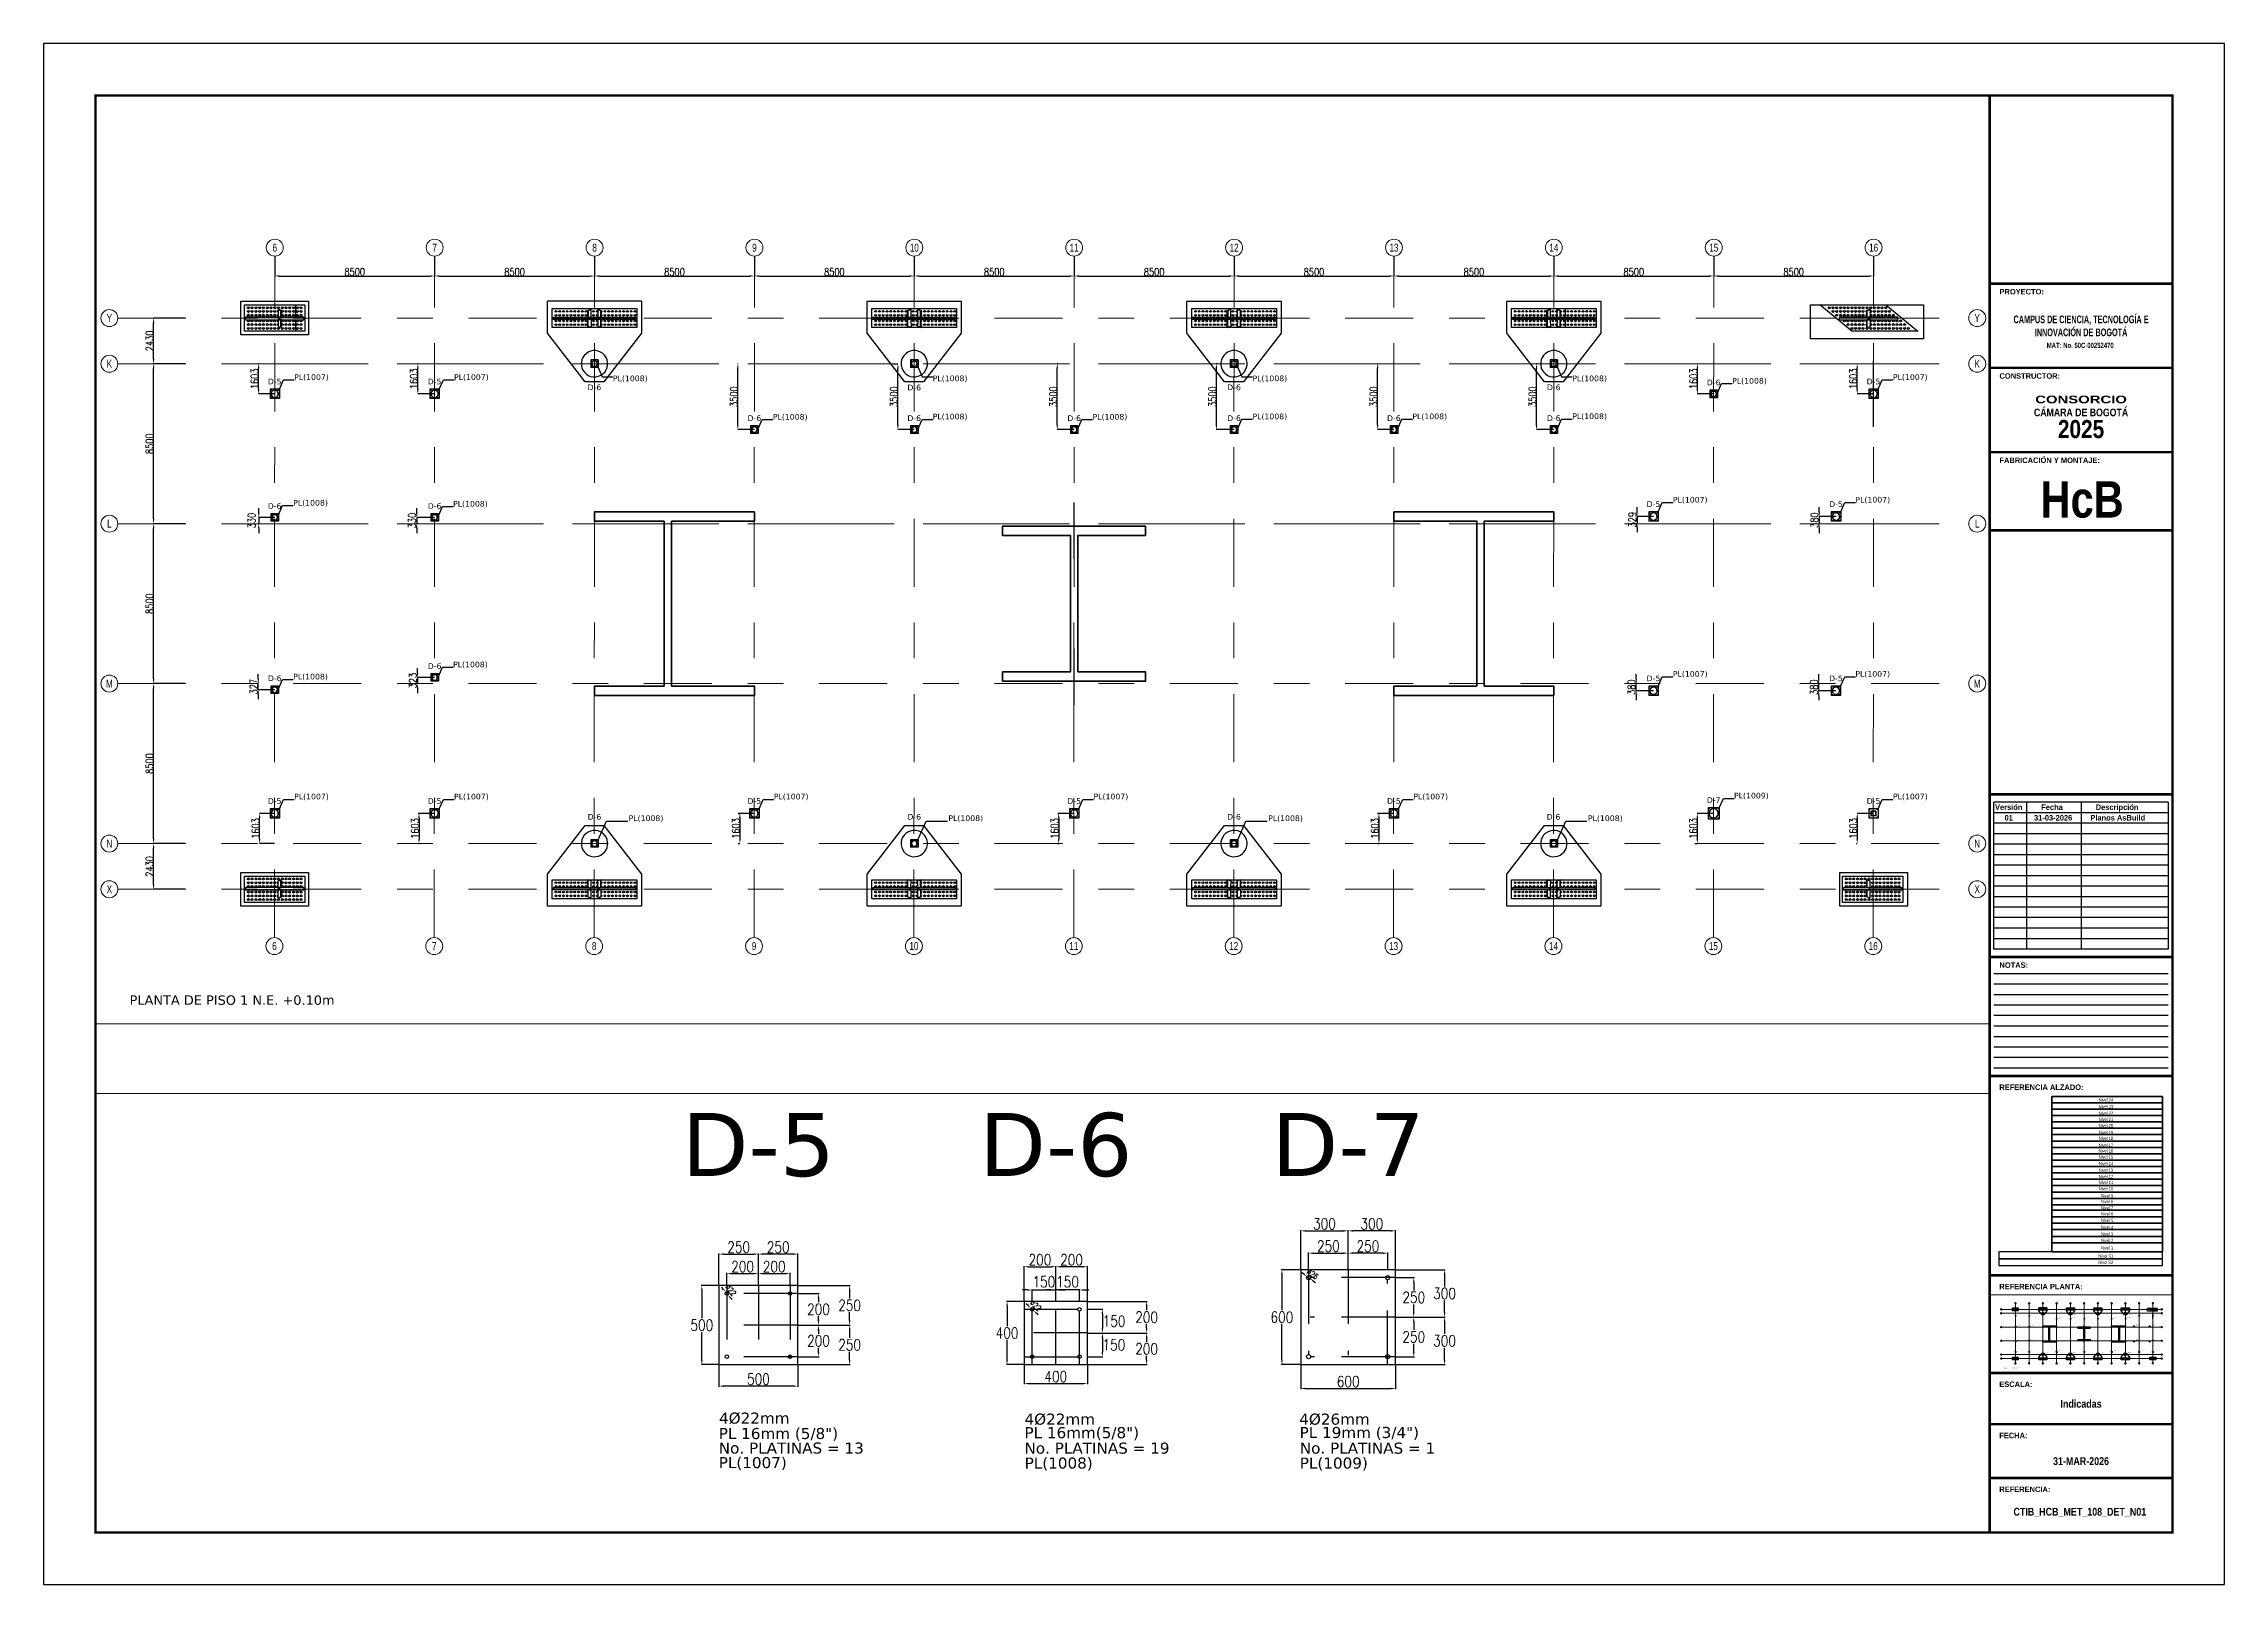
# Paper-space layout 'D-5-6-7' of a CAD drawing. Header units: millimetres. Extents: x 6702 to 7543, y 4701 to 5295.
# The model-space entities are those that its viewports show. They can reach past a viewport. Long polylines and large blocks are cut down to what shows.
import ezdxf
from ezdxf.enums import TextEntityAlignment as Align

# ---------------------------------------------------------------- set-up
doc = ezdxf.new("R2010")
doc.units = ezdxf.units.MM
doc.header["$LTSCALE"] = 0.1
for name, pattern in [('ACAD_ISO02W100', [15, 12, -3]), ('DASHDOT', [25.4, 12.7, -6.35, 0, -6.35]), ('DXK_LINE_DOT2', [3.9198, 1.9599, -1.9599]), ('DXK_LINE_DOT3', [5.9187, 2.979, -0.9799, 0.9799, -0.9799]), ('Grid Line', [3.33375, 1.905, -0.47625, 0.47625, -0.47625])]:
    doc.linetypes.add(name, pattern=pattern)
for name, color, linetype in [('COTAS', 8, 'Continuous'), ('EJE PERNOS', 1, 'DASHDOT'), ('FORMATO', 7, 'Continuous'), ('PERNOS', 3, 'Continuous'), ('PLATINAS', 5, 'Continuous'), ('TEXTO GENERAL', 3, 'Continuous'), ('TEXTO GENRAL', 3, 'Continuous'), ('VIEW', 255, 'Continuous')]:
    doc.layers.add(name, color=color, linetype=linetype)
for name, color, linetype, lineweight in [('E_EJES', 8, 'Continuous', 9), ('E_EJES-1', 8, 'Grid Line', 9), ('E_MUROS-1', 2, 'Continuous', 35), ('E_TEXTO', 3, 'Continuous', 9)]:
    doc.layers.add(name, color=color, linetype=linetype, lineweight=lineweight)
doc.styles.add('Arial Narrow_3', font='ARIALN.TTF', dxfattribs={"height": 0.0015})
doc.styles.add('Arial Narrow_B_1', font='ARIALNB.TTF', dxfattribs={"height": 0.0025})
doc.styles.add('CNI_COTAS', font='romans.shx', dxfattribs={"width": 0.8})
doc.styles.add('Swis721 LtCn BT_1', font='swisscl.ttf', dxfattribs={"height": 0.42})
doc.styles.add('TEXTO GENERAL', font='verdana.ttf', dxfattribs={"height": 0.9})
doc.dimstyles.new('1.2', dxfattribs={"dimscale": 0, "dimtxt": 35, "dimasz": 20, "dimexe": 2, "dimexo": 2, "dimgap": 7, "dimtad": 1, "dimdec": 0, "dimzin": 4, "dimdsep": 46, "dimtxsty": 'CNI_COTAS', "dimcen": 0, "dimclrd": 256, "dimclrt": 3, "dimadec": 0, "dimazin": 0, "dimtfac": 1, "dimtdec": 0, "dimtmove": 2, "dimatfit": 0, "dimfxl": 0.05, "dimtolj": 1, "dimtzin": 0, "dimarcsym": 1})
doc.dimstyles.new('1.3', dxfattribs={"dimscale": 0, "dimtxt": 50, "dimasz": 30, "dimexe": 4, "dimexo": 4, "dimgap": 9, "dimtad": 1, "dimdec": 0, "dimzin": 4, "dimdsep": 46, "dimtxsty": 'CNI_COTAS', "dimcen": 0, "dimclrd": 256, "dimclrt": 3, "dimadec": 0, "dimazin": 0, "dimtfac": 1, "dimtdec": 0, "dimtmove": 2, "dimatfit": 0, "dimfxl": 0.05, "dimtolj": 1, "dimtzin": 0, "dimarcsym": 0})
doc.dimstyles.new('1.5', dxfattribs={"dimscale": 0, "dimtxt": 400, "dimasz": 250, "dimexe": 4, "dimexo": 4, "dimgap": 15, "dimtad": 1, "dimdec": 0, "dimzin": 4, "dimdsep": 46, "dimtxsty": 'CNI_COTAS', "dimcen": 0, "dimclrd": 256, "dimclrt": 3, "dimadec": 0, "dimazin": 0, "dimtfac": 1, "dimtdec": 0, "dimtmove": 2, "dimatfit": 0, "dimfxl": 0.05, "dimtolj": 1, "dimtzin": 0, "dimarcsym": 0})

# ---------------------------------------------------------------- blocks, each defined once
blk = doc.blocks.new('Grid - CNI_NOMBRE EJES-372759-_26_00m_LOC COLUMNAS Y MUROS PISO 7')
at = {"layer": 'E_EJES'}
blk.add_circle((0, 0), 0.003, dxfattribs=at)
blk = doc.blocks.new('*D831')
at = {"layer": 'COTAS', "color": 0, "lineweight": -2, "transparency": 16777216}
for p, q in [((193278, 14905), (191622, 14905)), ((193278, 12475), (191622, 12475))]:
    blk.add_line(p, q, dxfattribs=at)
at = {"layer": 'COTAS', "lineweight": -2, "transparency": 16777216}
blk.add_line((191626, 12725), (191626, 14655), dxfattribs=at)
at = {"layer": 'COTAS', "transparency": 16777216}
for points in [[(191584, 14655), (191667, 14655), (191626, 14905)], [(191584, 12725), (191667, 12725), (191626, 12475)]]:
    blk.add_solid(points, dxfattribs=at)
at = {"layer": 'Defpoints', "color": 0, "transparency": 16777216}
for p in [(191626, 14905), (193282, 14905), (193282, 12475)]:
    blk.add_point(p, dxfattribs=at)
at = {"layer": 'COTAS', "color": 3, "transparency": 16777216, "insert": (191411, 13690), "char_height": 400, "attachment_point": 5, "rotation": 90, "style": 'CNI_COTAS'}
blk.add_mtext('\\A1;2430', dxfattribs=at)
blk = doc.blocks.new('*D832')
at = {"layer": 'COTAS', "color": 0, "lineweight": -2, "transparency": 16777216}
for p, q in [((193278, 23405), (191622, 23405)), ((193278, 14905), (191622, 14905))]:
    blk.add_line(p, q, dxfattribs=at)
at = {"layer": 'COTAS', "lineweight": -2, "transparency": 16777216}
blk.add_line((191626, 15155), (191626, 23155), dxfattribs=at)
at = {"layer": 'COTAS', "transparency": 16777216}
for points in [[(191584, 23155), (191667, 23155), (191626, 23405)], [(191584, 15155), (191667, 15155), (191626, 14905)]]:
    blk.add_solid(points, dxfattribs=at)
at = {"layer": 'Defpoints', "color": 0, "transparency": 16777216}
for p in [(191626, 23405), (193282, 23405), (193282, 14905)]:
    blk.add_point(p, dxfattribs=at)
at = {"layer": 'COTAS', "color": 3, "transparency": 16777216, "insert": (191411, 19155), "char_height": 400, "attachment_point": 5, "rotation": 90, "style": 'CNI_COTAS'}
blk.add_mtext('\\A1;8500', dxfattribs=at)
blk = doc.blocks.new('*D833')
at = {"layer": 'COTAS', "color": 0, "lineweight": -2, "transparency": 16777216}
for p, q in [((193278, 31905), (191622, 31905)), ((193278, 23405), (191622, 23405))]:
    blk.add_line(p, q, dxfattribs=at)
at = {"layer": 'COTAS', "lineweight": -2, "transparency": 16777216}
blk.add_line((191626, 23655), (191626, 31655), dxfattribs=at)
at = {"layer": 'COTAS', "transparency": 16777216}
for points in [[(191584, 31655), (191667, 31655), (191626, 31905)], [(191584, 23655), (191667, 23655), (191626, 23405)]]:
    blk.add_solid(points, dxfattribs=at)
at = {"layer": 'Defpoints', "color": 0, "transparency": 16777216}
for p in [(191626, 31905), (193282, 31905), (193282, 23405)]:
    blk.add_point(p, dxfattribs=at)
at = {"layer": 'COTAS', "color": 3, "transparency": 16777216, "insert": (191411, 27655), "char_height": 400, "attachment_point": 5, "rotation": 90, "style": 'CNI_COTAS'}
blk.add_mtext('\\A1;8500', dxfattribs=at)
blk = doc.blocks.new('*D834')
at = {"layer": 'COTAS', "color": 0, "lineweight": -2, "transparency": 16777216}
for p, q in [((193278, 40405), (191622, 40405)), ((193278, 31905), (191622, 31905))]:
    blk.add_line(p, q, dxfattribs=at)
at = {"layer": 'COTAS', "lineweight": -2, "transparency": 16777216}
blk.add_line((191626, 32155), (191626, 40155), dxfattribs=at)
at = {"layer": 'COTAS', "transparency": 16777216}
for points in [[(191584, 40155), (191667, 40155), (191626, 40405)], [(191584, 32155), (191667, 32155), (191626, 31905)]]:
    blk.add_solid(points, dxfattribs=at)
at = {"layer": 'Defpoints', "color": 0, "transparency": 16777216}
for p in [(191626, 40405), (193282, 40405), (193282, 31905)]:
    blk.add_point(p, dxfattribs=at)
at = {"layer": 'COTAS', "color": 3, "transparency": 16777216, "insert": (191411, 36155), "char_height": 400, "attachment_point": 5, "rotation": 90, "style": 'CNI_COTAS'}
blk.add_mtext('\\A1;8500', dxfattribs=at)
blk = doc.blocks.new('*D835')
at = {"layer": 'COTAS', "color": 0, "lineweight": -2, "transparency": 16777216}
for p, q in [((193278, 42835), (191622, 42835)), ((193278, 40405), (191622, 40405))]:
    blk.add_line(p, q, dxfattribs=at)
at = {"layer": 'COTAS', "lineweight": -2, "transparency": 16777216}
blk.add_line((191626, 40655), (191626, 42585), dxfattribs=at)
at = {"layer": 'COTAS', "transparency": 16777216}
for points in [[(191584, 42585), (191667, 42585), (191626, 42835)], [(191584, 40655), (191667, 40655), (191626, 40405)]]:
    blk.add_solid(points, dxfattribs=at)
at = {"layer": 'Defpoints', "color": 0, "transparency": 16777216}
for p in [(191626, 42835), (193282, 42835), (193282, 40405)]:
    blk.add_point(p, dxfattribs=at)
at = {"layer": 'COTAS', "color": 3, "transparency": 16777216, "insert": (191411, 41620), "char_height": 400, "attachment_point": 5, "rotation": 90, "style": 'CNI_COTAS'}
blk.add_mtext('\\A1;2430', dxfattribs=at)
blk = doc.blocks.new('*D841')
at = {"layer": 'COTAS', "color": 0, "lineweight": -2, "transparency": 16777216}
for p, q in [((198068, 46122), (198068, 45065)), ((206568, 46122), (206568, 45065))]:
    blk.add_line(p, q, dxfattribs=at)
at = {"layer": 'COTAS', "lineweight": -2, "transparency": 16777216}
blk.add_line((198318, 45069), (206318, 45069), dxfattribs=at)
at = {"layer": 'COTAS', "transparency": 16777216}
for points in [[(198318, 45111), (198318, 45028), (198068, 45069)], [(206318, 45111), (206318, 45028), (206568, 45069)]]:
    blk.add_solid(points, dxfattribs=at)
at = {"layer": 'Defpoints', "color": 0, "transparency": 16777216}
for p in [(198068, 46126), (206568, 46126), (206568, 45069)]:
    blk.add_point(p, dxfattribs=at)
at = {"layer": 'COTAS', "color": 3, "transparency": 16777216, "insert": (202318, 45284), "char_height": 400, "attachment_point": 5, "style": 'CNI_COTAS'}
blk.add_mtext('\\A1;8500', dxfattribs=at)
blk = doc.blocks.new('*D842')
at = {"layer": 'COTAS', "color": 0, "lineweight": -2, "transparency": 16777216}
for p, q in [((206568, 46122), (206568, 45065)), ((215068, 46117), (215068, 45065))]:
    blk.add_line(p, q, dxfattribs=at)
at = {"layer": 'COTAS', "lineweight": -2, "transparency": 16777216}
blk.add_line((206818, 45069), (214818, 45069), dxfattribs=at)
at = {"layer": 'COTAS', "transparency": 16777216}
for points in [[(206818, 45111), (206818, 45028), (206568, 45069)], [(214818, 45111), (214818, 45028), (215068, 45069)]]:
    blk.add_solid(points, dxfattribs=at)
at = {"layer": 'Defpoints', "color": 0, "transparency": 16777216}
for p in [(206568, 46126), (215068, 46121), (215068, 45069)]:
    blk.add_point(p, dxfattribs=at)
at = {"layer": 'COTAS', "color": 3, "transparency": 16777216, "insert": (210818, 45284), "char_height": 400, "attachment_point": 5, "style": 'CNI_COTAS'}
blk.add_mtext('\\A1;8500', dxfattribs=at)
blk = doc.blocks.new('*D843')
at = {"layer": 'COTAS', "color": 0, "lineweight": -2, "transparency": 16777216}
for p, q in [((215068, 46117), (215068, 45065)), ((223568, 46122), (223568, 45065))]:
    blk.add_line(p, q, dxfattribs=at)
at = {"layer": 'COTAS', "lineweight": -2, "transparency": 16777216}
blk.add_line((215318, 45069), (223318, 45069), dxfattribs=at)
at = {"layer": 'COTAS', "transparency": 16777216}
for points in [[(215318, 45111), (215318, 45028), (215068, 45069)], [(223318, 45111), (223318, 45028), (223568, 45069)]]:
    blk.add_solid(points, dxfattribs=at)
at = {"layer": 'Defpoints', "color": 0, "transparency": 16777216}
for p in [(215068, 46121), (223568, 46126), (223568, 45069)]:
    blk.add_point(p, dxfattribs=at)
at = {"layer": 'COTAS', "color": 3, "transparency": 16777216, "insert": (219318, 45284), "char_height": 400, "attachment_point": 5, "style": 'CNI_COTAS'}
blk.add_mtext('\\A1;8500', dxfattribs=at)
blk = doc.blocks.new('*D844')
at = {"layer": 'COTAS', "color": 0, "lineweight": -2, "transparency": 16777216}
for p, q in [((223568, 46122), (223568, 45065)), ((232068, 46122), (232068, 45065))]:
    blk.add_line(p, q, dxfattribs=at)
at = {"layer": 'COTAS', "lineweight": -2, "transparency": 16777216}
blk.add_line((223818, 45069), (231818, 45069), dxfattribs=at)
at = {"layer": 'COTAS', "transparency": 16777216}
for points in [[(223818, 45111), (223818, 45028), (223568, 45069)], [(231818, 45111), (231818, 45028), (232068, 45069)]]:
    blk.add_solid(points, dxfattribs=at)
at = {"layer": 'Defpoints', "color": 0, "transparency": 16777216}
for p in [(223568, 46126), (232068, 46126), (232068, 45069)]:
    blk.add_point(p, dxfattribs=at)
at = {"layer": 'COTAS', "color": 3, "transparency": 16777216, "insert": (227818, 45284), "char_height": 400, "attachment_point": 5, "style": 'CNI_COTAS'}
blk.add_mtext('\\A1;8500', dxfattribs=at)
blk = doc.blocks.new('*D845')
at = {"layer": 'COTAS', "color": 0, "lineweight": -2, "transparency": 16777216}
for p, q in [((232068, 46122), (232068, 45065)), ((240568, 46122), (240568, 45065))]:
    blk.add_line(p, q, dxfattribs=at)
at = {"layer": 'COTAS', "lineweight": -2, "transparency": 16777216}
blk.add_line((232318, 45069), (240318, 45069), dxfattribs=at)
at = {"layer": 'COTAS', "transparency": 16777216}
for points in [[(232318, 45111), (232318, 45028), (232068, 45069)], [(240318, 45111), (240318, 45028), (240568, 45069)]]:
    blk.add_solid(points, dxfattribs=at)
at = {"layer": 'Defpoints', "color": 0, "transparency": 16777216}
for p in [(232068, 46126), (240568, 46126), (240568, 45069)]:
    blk.add_point(p, dxfattribs=at)
at = {"layer": 'COTAS', "color": 3, "transparency": 16777216, "insert": (236318, 45284), "char_height": 400, "attachment_point": 5, "style": 'CNI_COTAS'}
blk.add_mtext('\\A1;8500', dxfattribs=at)
blk = doc.blocks.new('*D846')
at = {"layer": 'COTAS', "color": 0, "lineweight": -2, "transparency": 16777216}
for p, q in [((240568, 46122), (240568, 45065)), ((249068, 46117), (249068, 45065))]:
    blk.add_line(p, q, dxfattribs=at)
at = {"layer": 'COTAS', "lineweight": -2, "transparency": 16777216}
blk.add_line((240818, 45069), (248818, 45069), dxfattribs=at)
at = {"layer": 'COTAS', "transparency": 16777216}
for points in [[(240818, 45111), (240818, 45028), (240568, 45069)], [(248818, 45111), (248818, 45028), (249068, 45069)]]:
    blk.add_solid(points, dxfattribs=at)
at = {"layer": 'Defpoints', "color": 0, "transparency": 16777216}
for p in [(240568, 46126), (249068, 46121), (249068, 45069)]:
    blk.add_point(p, dxfattribs=at)
at = {"layer": 'COTAS', "color": 3, "transparency": 16777216, "insert": (244818, 45284), "char_height": 400, "attachment_point": 5, "style": 'CNI_COTAS'}
blk.add_mtext('\\A1;8500', dxfattribs=at)
blk = doc.blocks.new('*D847')
at = {"layer": 'COTAS', "color": 0, "lineweight": -2, "transparency": 16777216}
for p, q in [((249068, 46117), (249068, 45065)), ((257568, 46122), (257568, 45065))]:
    blk.add_line(p, q, dxfattribs=at)
at = {"layer": 'COTAS', "lineweight": -2, "transparency": 16777216}
blk.add_line((249318, 45069), (257318, 45069), dxfattribs=at)
at = {"layer": 'COTAS', "transparency": 16777216}
for points in [[(249318, 45111), (249318, 45028), (249068, 45069)], [(257318, 45111), (257318, 45028), (257568, 45069)]]:
    blk.add_solid(points, dxfattribs=at)
at = {"layer": 'Defpoints', "color": 0, "transparency": 16777216}
for p in [(249068, 46121), (257568, 46126), (257568, 45069)]:
    blk.add_point(p, dxfattribs=at)
at = {"layer": 'COTAS', "color": 3, "transparency": 16777216, "insert": (253318, 45284), "char_height": 400, "attachment_point": 5, "style": 'CNI_COTAS'}
blk.add_mtext('\\A1;8500', dxfattribs=at)
blk = doc.blocks.new('*D848')
at = {"layer": 'COTAS', "color": 0, "lineweight": -2, "transparency": 16777216}
for p, q in [((257568, 46122), (257568, 45065)), ((266068, 46122), (266068, 45065))]:
    blk.add_line(p, q, dxfattribs=at)
at = {"layer": 'COTAS', "lineweight": -2, "transparency": 16777216}
blk.add_line((257818, 45069), (265818, 45069), dxfattribs=at)
at = {"layer": 'COTAS', "transparency": 16777216}
for points in [[(257818, 45111), (257818, 45028), (257568, 45069)], [(265818, 45111), (265818, 45028), (266068, 45069)]]:
    blk.add_solid(points, dxfattribs=at)
at = {"layer": 'Defpoints', "color": 0, "transparency": 16777216}
for p in [(257568, 46126), (266068, 46126), (266068, 45069)]:
    blk.add_point(p, dxfattribs=at)
at = {"layer": 'COTAS', "color": 3, "transparency": 16777216, "insert": (261818, 45284), "char_height": 400, "attachment_point": 5, "style": 'CNI_COTAS'}
blk.add_mtext('\\A1;8500', dxfattribs=at)
blk = doc.blocks.new('*D849')
at = {"layer": 'COTAS', "color": 0, "lineweight": -2, "transparency": 16777216}
for p, q in [((266068, 46122), (266068, 45065)), ((274568, 46117), (274568, 45065))]:
    blk.add_line(p, q, dxfattribs=at)
at = {"layer": 'COTAS', "lineweight": -2, "transparency": 16777216}
blk.add_line((266318, 45069), (274318, 45069), dxfattribs=at)
at = {"layer": 'COTAS', "transparency": 16777216}
for points in [[(266318, 45111), (266318, 45028), (266068, 45069)], [(274318, 45111), (274318, 45028), (274568, 45069)]]:
    blk.add_solid(points, dxfattribs=at)
at = {"layer": 'Defpoints', "color": 0, "transparency": 16777216}
for p in [(266068, 46126), (274568, 46121), (274568, 45069)]:
    blk.add_point(p, dxfattribs=at)
at = {"layer": 'COTAS', "color": 3, "transparency": 16777216, "insert": (270318, 45284), "char_height": 400, "attachment_point": 5, "style": 'CNI_COTAS'}
blk.add_mtext('\\A1;8500', dxfattribs=at)
blk = doc.blocks.new('*D850')
at = {"layer": 'COTAS', "color": 0, "lineweight": -2, "transparency": 16777216}
for p, q in [((274568, 46117), (274568, 45065)), ((283068, 46122), (283068, 45065))]:
    blk.add_line(p, q, dxfattribs=at)
at = {"layer": 'COTAS', "lineweight": -2, "transparency": 16777216}
blk.add_line((274818, 45069), (282818, 45069), dxfattribs=at)
at = {"layer": 'COTAS', "transparency": 16777216}
for points in [[(274818, 45111), (274818, 45028), (274568, 45069)], [(282818, 45111), (282818, 45028), (283068, 45069)]]:
    blk.add_solid(points, dxfattribs=at)
at = {"layer": 'Defpoints', "color": 0, "transparency": 16777216}
for p in [(274568, 46121), (283068, 46126), (283068, 45069)]:
    blk.add_point(p, dxfattribs=at)
at = {"layer": 'COTAS', "color": 3, "transparency": 16777216, "insert": (278818, 45284), "char_height": 400, "attachment_point": 5, "style": 'CNI_COTAS'}
blk.add_mtext('\\A1;8500', dxfattribs=at)
blk = doc.blocks.new('*D851')
at = {"layer": 'COTAS', "color": 0, "lineweight": -2, "transparency": 16777216}
for p, q in [((198046, 16509), (197260, 16509)), ((198046, 14905), (197260, 14905))]:
    blk.add_line(p, q, dxfattribs=at)
at = {"layer": 'COTAS', "lineweight": -2, "transparency": 16777216}
blk.add_line((197264, 15155), (197264, 16259), dxfattribs=at)
at = {"layer": 'COTAS', "transparency": 16777216}
for points in [[(197223, 16259), (197306, 16259), (197264, 16509)], [(197223, 15155), (197306, 15155), (197264, 14905)]]:
    blk.add_solid(points, dxfattribs=at)
at = {"layer": 'Defpoints', "color": 0, "transparency": 16777216}
for p in [(197264, 16509), (198050, 16509), (198050, 14905)]:
    blk.add_point(p, dxfattribs=at)
at = {"layer": 'COTAS', "color": 3, "transparency": 16777216, "insert": (197049, 15707), "char_height": 400, "attachment_point": 5, "rotation": 90, "style": 'CNI_COTAS'}
blk.add_mtext('\\A1;1603', dxfattribs=at)
blk = doc.blocks.new('*D852')
at = {"layer": 'COTAS', "color": 0, "lineweight": -2, "transparency": 16777216}
for p, q in [((205704, 16509), (205740, 16509)), ((205704, 14905), (205740, 14905))]:
    blk.add_line(p, q, dxfattribs=at)
at = {"layer": 'COTAS', "lineweight": -2, "transparency": 16777216}
blk.add_line((205736, 16259), (205736, 15155), dxfattribs=at)
at = {"layer": 'COTAS', "transparency": 16777216}
for points in [[(205694, 16259), (205777, 16259), (205736, 16509)], [(205694, 15155), (205777, 15155), (205736, 14905)]]:
    blk.add_solid(points, dxfattribs=at)
at = {"layer": 'Defpoints', "color": 0, "transparency": 16777216}
for p in [(205700, 16509), (205700, 14905), (205736, 14905)]:
    blk.add_point(p, dxfattribs=at)
at = {"layer": 'COTAS', "color": 3, "transparency": 16777216, "insert": (205521, 15707), "char_height": 400, "attachment_point": 5, "rotation": 90, "style": 'CNI_COTAS'}
blk.add_mtext('\\A1;1603', dxfattribs=at)
blk = doc.blocks.new('*D853')
at = {"layer": 'COTAS', "lineweight": -2, "transparency": 16777216}
for p, q in [((197193, 23655), (197193, 23905)), ((197193, 23078), (197193, 23405)), ((197193, 22828), (197193, 22578))]:
    blk.add_line(p, q, dxfattribs=at)
at = {"layer": 'COTAS', "color": 0, "lineweight": -2, "transparency": 16777216}
for p, q in [((197196, 23405), (197189, 23405)), ((197196, 23078), (197189, 23078))]:
    blk.add_line(p, q, dxfattribs=at)
at = {"layer": 'COTAS', "transparency": 16777216}
for points in [[(197151, 23655), (197234, 23655), (197193, 23405)], [(197151, 22828), (197234, 22828), (197193, 23078)]]:
    blk.add_solid(points, dxfattribs=at)
at = {"layer": 'Defpoints', "color": 0, "transparency": 16777216}
for p in [(197193, 23405), (197200, 23405), (197200, 23078)]:
    blk.add_point(p, dxfattribs=at)
at = {"layer": 'COTAS', "color": 3, "transparency": 16777216, "insert": (196943, 23242), "char_height": 400, "attachment_point": 5, "rotation": 90, "style": 'CNI_COTAS'}
blk.add_mtext('\\A1;327', dxfattribs=at)
blk = doc.blocks.new('*D854')
at = {"layer": 'COTAS', "lineweight": -2, "transparency": 16777216}
for p, q in [((205658, 23978), (205658, 24228)), ((205658, 23728), (205658, 23405)), ((205658, 23155), (205658, 22905))]:
    blk.add_line(p, q, dxfattribs=at)
at = {"layer": 'COTAS', "color": 0, "lineweight": -2, "transparency": 16777216}
for p, q in [((205696, 23728), (205654, 23728)), ((205696, 23405), (205654, 23405))]:
    blk.add_line(p, q, dxfattribs=at)
at = {"layer": 'COTAS', "transparency": 16777216}
for points in [[(205617, 23978), (205700, 23978), (205658, 23728)], [(205617, 23155), (205700, 23155), (205658, 23405)]]:
    blk.add_solid(points, dxfattribs=at)
at = {"layer": 'Defpoints', "color": 0, "transparency": 16777216}
for p in [(205700, 23728), (205658, 23405), (205700, 23405)]:
    blk.add_point(p, dxfattribs=at)
at = {"layer": 'COTAS', "color": 3, "transparency": 16777216, "insert": (205408, 23567), "char_height": 400, "attachment_point": 5, "rotation": 90, "style": 'CNI_COTAS'}
blk.add_mtext('\\A1;323', dxfattribs=at)
blk = doc.blocks.new('*D855')
at = {"layer": 'COTAS', "lineweight": -2, "transparency": 16777216}
for p, q in [((197216, 32485), (197216, 32735)), ((197216, 32235), (197216, 31905)), ((197216, 31655), (197216, 31405))]:
    blk.add_line(p, q, dxfattribs=at)
at = {"layer": 'COTAS', "color": 0, "lineweight": -2, "transparency": 16777216}
for p, q in [((197204, 32235), (197220, 32235)), ((197204, 31905), (197220, 31905))]:
    blk.add_line(p, q, dxfattribs=at)
at = {"layer": 'COTAS', "transparency": 16777216}
for points in [[(197174, 32485), (197258, 32485), (197216, 32235)], [(197174, 31655), (197258, 31655), (197216, 31905)]]:
    blk.add_solid(points, dxfattribs=at)
at = {"layer": 'Defpoints', "color": 0, "transparency": 16777216}
for p in [(197200, 32235), (197200, 31905), (197216, 31905)]:
    blk.add_point(p, dxfattribs=at)
at = {"layer": 'COTAS', "color": 3, "transparency": 16777216, "insert": (196837, 32070), "char_height": 400, "attachment_point": 5, "rotation": 90, "style": 'CNI_COTAS'}
blk.add_mtext('\\A1;330', dxfattribs=at)
blk = doc.blocks.new('*D856')
at = {"layer": 'COTAS', "color": 0, "lineweight": -2, "transparency": 16777216}
for p, q in [((197212, 40405), (197205, 40405)), ((197212, 38802), (197205, 38802))]:
    blk.add_line(p, q, dxfattribs=at)
at = {"layer": 'COTAS', "lineweight": -2, "transparency": 16777216}
blk.add_line((197209, 39052), (197209, 40155), dxfattribs=at)
at = {"layer": 'COTAS', "transparency": 16777216}
for points in [[(197167, 40155), (197250, 40155), (197209, 40405)], [(197167, 39052), (197250, 39052), (197209, 38802)]]:
    blk.add_solid(points, dxfattribs=at)
at = {"layer": 'Defpoints', "color": 0, "transparency": 16777216}
for p in [(197209, 40405), (197216, 40405), (197216, 38802)]:
    blk.add_point(p, dxfattribs=at)
at = {"layer": 'COTAS', "color": 3, "transparency": 16777216, "insert": (196994, 39604), "char_height": 400, "attachment_point": 5, "rotation": 90, "style": 'CNI_COTAS'}
blk.add_mtext('\\A1;1603', dxfattribs=at)
blk = doc.blocks.new('*D857')
at = {"layer": 'COTAS', "color": 0, "lineweight": -2, "transparency": 16777216}
for p, q in [((205696, 40405), (205669, 40405)), ((205696, 38802), (205669, 38802))]:
    blk.add_line(p, q, dxfattribs=at)
at = {"layer": 'COTAS', "lineweight": -2, "transparency": 16777216}
blk.add_line((205673, 39052), (205673, 40155), dxfattribs=at)
at = {"layer": 'COTAS', "transparency": 16777216}
for points in [[(205632, 40155), (205715, 40155), (205673, 40405)], [(205632, 39052), (205715, 39052), (205673, 38802)]]:
    blk.add_solid(points, dxfattribs=at)
at = {"layer": 'Defpoints', "color": 0, "transparency": 16777216}
for p in [(205673, 40405), (205700, 40405), (205700, 38802)]:
    blk.add_point(p, dxfattribs=at)
at = {"layer": 'COTAS', "color": 3, "transparency": 16777216, "insert": (205458, 39604), "char_height": 400, "attachment_point": 5, "rotation": 90, "style": 'CNI_COTAS'}
blk.add_mtext('\\A1;1603', dxfattribs=at)
blk = doc.blocks.new('*D858')
at = {"layer": 'COTAS', "color": 0, "lineweight": -2, "transparency": 16777216}
for p, q in [((222696, 40405), (222681, 40405)), ((222696, 36905), (222681, 36905))]:
    blk.add_line(p, q, dxfattribs=at)
at = {"layer": 'COTAS', "lineweight": -2, "transparency": 16777216}
blk.add_line((222685, 37155), (222685, 40155), dxfattribs=at)
at = {"layer": 'COTAS', "transparency": 16777216}
for points in [[(222643, 40155), (222726, 40155), (222685, 40405)], [(222643, 37155), (222726, 37155), (222685, 36905)]]:
    blk.add_solid(points, dxfattribs=at)
at = {"layer": 'Defpoints', "color": 0, "transparency": 16777216}
for p in [(222685, 40405), (222700, 40405), (222700, 36905)]:
    blk.add_point(p, dxfattribs=at)
at = {"layer": 'COTAS', "color": 3, "transparency": 16777216, "insert": (222470, 38655), "char_height": 400, "attachment_point": 5, "rotation": 90, "style": 'CNI_COTAS'}
blk.add_mtext('\\A1;3500', dxfattribs=at)
blk = doc.blocks.new('*D859')
at = {"layer": 'COTAS', "color": 0, "lineweight": -2, "transparency": 16777216}
for p, q in [((222704, 16509), (222800, 16509)), ((222704, 14905), (222800, 14905))]:
    blk.add_line(p, q, dxfattribs=at)
at = {"layer": 'COTAS', "lineweight": -2, "transparency": 16777216}
blk.add_line((222796, 16259), (222796, 15155), dxfattribs=at)
at = {"layer": 'COTAS', "transparency": 16777216}
for points in [[(222754, 16259), (222837, 16259), (222796, 16509)], [(222754, 15155), (222837, 15155), (222796, 14905)]]:
    blk.add_solid(points, dxfattribs=at)
at = {"layer": 'Defpoints', "color": 0, "transparency": 16777216}
for p in [(222700, 16509), (222700, 14905), (222796, 14905)]:
    blk.add_point(p, dxfattribs=at)
at = {"layer": 'COTAS', "color": 3, "transparency": 16777216, "insert": (222581, 15707), "char_height": 400, "attachment_point": 5, "rotation": 90, "style": 'CNI_COTAS'}
blk.add_mtext('\\A1;1603', dxfattribs=at)
blk = doc.blocks.new('*D836')
at = {"layer": 'COTAS', "color": 0, "lineweight": -2, "transparency": 16777216}
for p, q in [((230955, 40405), (231200, 40405)), ((231488, 36905), (231192, 36905))]:
    blk.add_line(p, q, dxfattribs=at)
at = {"layer": 'COTAS', "lineweight": -2, "transparency": 16777216}
blk.add_line((231196, 37155), (231196, 40155), dxfattribs=at)
at = {"layer": 'COTAS', "transparency": 16777216}
for points in [[(231154, 40155), (231237, 40155), (231196, 40405)], [(231154, 37155), (231237, 37155), (231196, 36905)]]:
    blk.add_solid(points, dxfattribs=at)
at = {"layer": 'Defpoints', "color": 0, "transparency": 16777216}
for p in [(230951, 40405), (231196, 40405), (231492, 36905)]:
    blk.add_point(p, dxfattribs=at)
at = {"layer": 'COTAS', "color": 3, "transparency": 16777216, "insert": (230981, 38655), "char_height": 400, "attachment_point": 5, "rotation": 90, "style": 'CNI_COTAS'}
blk.add_mtext('\\A1;3500', dxfattribs=at)
blk = doc.blocks.new('*D860')
at = {"layer": 'COTAS', "color": 0, "lineweight": -2, "transparency": 16777216}
for p, q in [((239696, 40405), (239665, 40405)), ((239696, 36905), (239665, 36905))]:
    blk.add_line(p, q, dxfattribs=at)
at = {"layer": 'COTAS', "lineweight": -2, "transparency": 16777216}
blk.add_line((239669, 37155), (239669, 40155), dxfattribs=at)
at = {"layer": 'COTAS', "transparency": 16777216}
for points in [[(239627, 40155), (239710, 40155), (239669, 40405)], [(239627, 37155), (239710, 37155), (239669, 36905)]]:
    blk.add_solid(points, dxfattribs=at)
at = {"layer": 'Defpoints', "color": 0, "transparency": 16777216}
for p in [(239669, 40405), (239700, 40405), (239700, 36905)]:
    blk.add_point(p, dxfattribs=at)
at = {"layer": 'COTAS', "color": 3, "transparency": 16777216, "insert": (239454, 38655), "char_height": 400, "attachment_point": 5, "rotation": 90, "style": 'CNI_COTAS'}
blk.add_mtext('\\A1;3500', dxfattribs=at)
blk = doc.blocks.new('*D861')
at = {"layer": 'COTAS', "color": 0, "lineweight": -2, "transparency": 16777216}
for p, q in [((248196, 40405), (248124, 40405)), ((248196, 36905), (248124, 36905))]:
    blk.add_line(p, q, dxfattribs=at)
at = {"layer": 'COTAS', "lineweight": -2, "transparency": 16777216}
blk.add_line((248128, 37155), (248128, 40155), dxfattribs=at)
at = {"layer": 'COTAS', "transparency": 16777216}
for points in [[(248086, 40155), (248170, 40155), (248128, 40405)], [(248086, 37155), (248170, 37155), (248128, 36905)]]:
    blk.add_solid(points, dxfattribs=at)
at = {"layer": 'Defpoints', "color": 0, "transparency": 16777216}
for p in [(248128, 40405), (248200, 40405), (248200, 36905)]:
    blk.add_point(p, dxfattribs=at)
at = {"layer": 'COTAS', "color": 3, "transparency": 16777216, "insert": (247913, 38655), "char_height": 400, "attachment_point": 5, "rotation": 90, "style": 'CNI_COTAS'}
blk.add_mtext('\\A1;3500', dxfattribs=at)
blk = doc.blocks.new('*D862')
at = {"layer": 'COTAS', "color": 0, "lineweight": -2, "transparency": 16777216}
for p, q in [((239704, 16509), (239747, 16509)), ((239704, 14905), (239747, 14905))]:
    blk.add_line(p, q, dxfattribs=at)
at = {"layer": 'COTAS', "lineweight": -2, "transparency": 16777216}
blk.add_line((239743, 16259), (239743, 15155), dxfattribs=at)
at = {"layer": 'COTAS', "transparency": 16777216}
for points in [[(239701, 16259), (239784, 16259), (239743, 16509)], [(239701, 15155), (239784, 15155), (239743, 14905)]]:
    blk.add_solid(points, dxfattribs=at)
at = {"layer": 'Defpoints', "color": 0, "transparency": 16777216}
for p in [(239700, 16509), (239700, 14905), (239743, 14905)]:
    blk.add_point(p, dxfattribs=at)
at = {"layer": 'COTAS', "color": 3, "transparency": 16777216, "insert": (239528, 15707), "char_height": 400, "attachment_point": 5, "rotation": 90, "style": 'CNI_COTAS'}
blk.add_mtext('\\A1;1603', dxfattribs=at)
blk = doc.blocks.new('*D863')
at = {"layer": 'COTAS', "color": 0, "lineweight": -2, "transparency": 16777216}
for p, q in [((256704, 16509), (256773, 16509)), ((256704, 14905), (256773, 14905))]:
    blk.add_line(p, q, dxfattribs=at)
at = {"layer": 'COTAS', "lineweight": -2, "transparency": 16777216}
blk.add_line((256769, 16259), (256769, 15155), dxfattribs=at)
at = {"layer": 'COTAS', "transparency": 16777216}
for points in [[(256727, 16259), (256811, 16259), (256769, 16509)], [(256727, 15155), (256811, 15155), (256769, 14905)]]:
    blk.add_solid(points, dxfattribs=at)
at = {"layer": 'Defpoints', "color": 0, "transparency": 16777216}
for p in [(256700, 16509), (256700, 14905), (256769, 14905)]:
    blk.add_point(p, dxfattribs=at)
at = {"layer": 'COTAS', "color": 3, "transparency": 16777216, "insert": (256554, 15707), "char_height": 400, "attachment_point": 5, "rotation": 90, "style": 'CNI_COTAS'}
blk.add_mtext('\\A1;1603', dxfattribs=at)
blk = doc.blocks.new('*D837')
at = {"layer": 'COTAS', "color": 0, "lineweight": -2, "transparency": 16777216}
for p, q in [((273967, 16509), (273692, 16509)), ((273565, 14905), (273700, 14905))]:
    blk.add_line(p, q, dxfattribs=at)
at = {"layer": 'COTAS', "lineweight": -2, "transparency": 16777216}
blk.add_line((273696, 16259), (273696, 15155), dxfattribs=at)
at = {"layer": 'COTAS', "transparency": 16777216}
for points in [[(273654, 16259), (273737, 16259), (273696, 16509)], [(273654, 15155), (273737, 15155), (273696, 14905)]]:
    blk.add_solid(points, dxfattribs=at)
at = {"layer": 'Defpoints', "color": 0, "transparency": 16777216}
for p in [(273971, 16509), (273561, 14905), (273696, 14905)]:
    blk.add_point(p, dxfattribs=at)
at = {"layer": 'COTAS', "color": 3, "transparency": 16777216, "insert": (273481, 15707), "char_height": 400, "attachment_point": 5, "rotation": 90, "style": 'CNI_COTAS'}
blk.add_mtext('\\A1;1603', dxfattribs=at)
blk = doc.blocks.new('*D838')
at = {"layer": 'COTAS', "color": 0, "lineweight": -2, "transparency": 16777216}
for p, q in [((282255, 16509), (282192, 16509)), ((282147, 14905), (282200, 14905))]:
    blk.add_line(p, q, dxfattribs=at)
at = {"layer": 'COTAS', "lineweight": -2, "transparency": 16777216}
blk.add_line((282196, 16259), (282196, 15155), dxfattribs=at)
at = {"layer": 'COTAS', "transparency": 16777216}
for points in [[(282154, 16259), (282237, 16259), (282196, 16509)], [(282154, 15155), (282237, 15155), (282196, 14905)]]:
    blk.add_solid(points, dxfattribs=at)
at = {"layer": 'Defpoints', "color": 0, "transparency": 16777216}
for p in [(282259, 16509), (282143, 14905), (282196, 14905)]:
    blk.add_point(p, dxfattribs=at)
at = {"layer": 'COTAS', "color": 3, "transparency": 16777216, "insert": (281981, 15707), "char_height": 400, "attachment_point": 5, "rotation": 90, "style": 'CNI_COTAS'}
blk.add_mtext('\\A1;1603', dxfattribs=at)
blk = doc.blocks.new('*D864')
at = {"layer": 'COTAS', "lineweight": -2, "transparency": 16777216}
for p, q in [((280150, 23655), (280150, 23905)), ((280150, 23026), (280150, 23405)), ((280150, 22776), (280150, 22526))]:
    blk.add_line(p, q, dxfattribs=at)
at = {"layer": 'COTAS', "color": 0, "lineweight": -2, "transparency": 16777216}
for p, q in [((280196, 23405), (280146, 23405)), ((280196, 23026), (280146, 23026))]:
    blk.add_line(p, q, dxfattribs=at)
at = {"layer": 'COTAS', "transparency": 16777216}
for points in [[(280108, 23655), (280191, 23655), (280150, 23405)], [(280108, 22776), (280191, 22776), (280150, 23026)]]:
    blk.add_solid(points, dxfattribs=at)
at = {"layer": 'Defpoints', "color": 0, "transparency": 16777216}
for p in [(280150, 23405), (280200, 23405), (280200, 23026)]:
    blk.add_point(p, dxfattribs=at)
at = {"layer": 'COTAS', "color": 3, "transparency": 16777216, "insert": (279900, 23216), "char_height": 400, "attachment_point": 5, "rotation": 90, "style": 'CNI_COTAS'}
blk.add_mtext('\\A1;380', dxfattribs=at)
blk = doc.blocks.new('*D865')
at = {"layer": 'COTAS', "lineweight": -2, "transparency": 16777216}
for p, q in [((270448, 23655), (270448, 23905)), ((270448, 23026), (270448, 23405)), ((270448, 22776), (270448, 22526))]:
    blk.add_line(p, q, dxfattribs=at)
at = {"layer": 'COTAS', "color": 0, "lineweight": -2, "transparency": 16777216}
for p, q in [((270496, 23405), (270444, 23405)), ((270496, 23026), (270444, 23026))]:
    blk.add_line(p, q, dxfattribs=at)
at = {"layer": 'COTAS', "transparency": 16777216}
for points in [[(270407, 23655), (270490, 23655), (270448, 23405)], [(270407, 22776), (270490, 22776), (270448, 23026)]]:
    blk.add_solid(points, dxfattribs=at)
at = {"layer": 'Defpoints', "color": 0, "transparency": 16777216}
for p in [(270448, 23405), (270500, 23405), (270500, 23026)]:
    blk.add_point(p, dxfattribs=at)
at = {"layer": 'COTAS', "color": 3, "transparency": 16777216, "insert": (270198, 23216), "char_height": 400, "attachment_point": 5, "rotation": 90, "style": 'CNI_COTAS'}
blk.add_mtext('\\A1;380', dxfattribs=at)
blk = doc.blocks.new('*D866')
at = {"layer": 'COTAS', "lineweight": -2, "transparency": 16777216}
for p, q in [((270491, 32536), (270491, 32786)), ((270491, 32286), (270491, 31957)), ((270491, 31707), (270491, 31457))]:
    blk.add_line(p, q, dxfattribs=at)
at = {"layer": 'COTAS', "color": 0, "lineweight": -2, "transparency": 16777216}
for p, q in [((270496, 32286), (270487, 32286)), ((270496, 31957), (270487, 31957))]:
    blk.add_line(p, q, dxfattribs=at)
at = {"layer": 'COTAS', "transparency": 16777216}
for points in [[(270449, 32536), (270532, 32536), (270491, 32286)], [(270449, 31707), (270532, 31707), (270491, 31957)]]:
    blk.add_solid(points, dxfattribs=at)
at = {"layer": 'Defpoints', "color": 0, "transparency": 16777216}
for p in [(270500, 32286), (270491, 31957), (270500, 31957)]:
    blk.add_point(p, dxfattribs=at)
at = {"layer": 'COTAS', "color": 3, "transparency": 16777216, "insert": (270241, 32121), "char_height": 400, "attachment_point": 5, "rotation": 90, "style": 'CNI_COTAS'}
blk.add_mtext('\\A1;329', dxfattribs=at)
blk = doc.blocks.new('*D867')
at = {"layer": 'COTAS', "color": 0, "lineweight": -2, "transparency": 16777216}
for p, q in [((282196, 40405), (282192, 40405)), ((282196, 38802), (282192, 38802))]:
    blk.add_line(p, q, dxfattribs=at)
at = {"layer": 'COTAS', "lineweight": -2, "transparency": 16777216}
blk.add_line((282196, 39052), (282196, 40155), dxfattribs=at)
at = {"layer": 'COTAS', "transparency": 16777216}
for points in [[(282154, 40155), (282238, 40155), (282196, 40405)], [(282154, 39052), (282238, 39052), (282196, 38802)]]:
    blk.add_solid(points, dxfattribs=at)
at = {"layer": 'Defpoints', "color": 0, "transparency": 16777216}
for p in [(282196, 40405), (282200, 40405), (282200, 38802)]:
    blk.add_point(p, dxfattribs=at)
at = {"layer": 'COTAS', "color": 3, "transparency": 16777216, "insert": (281981, 39604), "char_height": 400, "attachment_point": 5, "rotation": 90, "style": 'CNI_COTAS'}
blk.add_mtext('\\A1;1603', dxfattribs=at)
blk = doc.blocks.new('*D839')
at = {"layer": 'COTAS', "color": 0, "lineweight": -2, "transparency": 16777216}
for p, q in [((273685, 40405), (273704, 40405)), ((273735, 38802), (273696, 38802))]:
    blk.add_line(p, q, dxfattribs=at)
at = {"layer": 'COTAS', "lineweight": -2, "transparency": 16777216}
blk.add_line((273700, 39052), (273700, 40155), dxfattribs=at)
at = {"layer": 'COTAS', "transparency": 16777216}
for points in [[(273658, 40155), (273741, 40155), (273700, 40405)], [(273658, 39052), (273741, 39052), (273700, 38802)]]:
    blk.add_solid(points, dxfattribs=at)
at = {"layer": 'Defpoints', "color": 0, "transparency": 16777216}
for p in [(273681, 40405), (273700, 40405), (273739, 38802)]:
    blk.add_point(p, dxfattribs=at)
at = {"layer": 'COTAS', "color": 3, "transparency": 16777216, "insert": (273485, 39604), "char_height": 400, "attachment_point": 5, "rotation": 90, "style": 'CNI_COTAS'}
blk.add_mtext('\\A1;1603', dxfattribs=at)
blk = doc.blocks.new('*D868')
at = {"layer": 'COTAS', "color": 0, "lineweight": -2, "transparency": 16777216}
for p, q in [((265196, 40405), (265142, 40405)), ((265196, 36905), (265142, 36905))]:
    blk.add_line(p, q, dxfattribs=at)
at = {"layer": 'COTAS', "lineweight": -2, "transparency": 16777216}
blk.add_line((265146, 37155), (265146, 40155), dxfattribs=at)
at = {"layer": 'COTAS', "transparency": 16777216}
for points in [[(265105, 40155), (265188, 40155), (265146, 40405)], [(265105, 37155), (265188, 37155), (265146, 36905)]]:
    blk.add_solid(points, dxfattribs=at)
at = {"layer": 'Defpoints', "color": 0, "transparency": 16777216}
for p in [(265146, 40405), (265200, 40405), (265200, 36905)]:
    blk.add_point(p, dxfattribs=at)
at = {"layer": 'COTAS', "color": 3, "transparency": 16777216, "insert": (264931, 38655), "char_height": 400, "attachment_point": 5, "rotation": 90, "style": 'CNI_COTAS'}
blk.add_mtext('\\A1;3500', dxfattribs=at)
blk = doc.blocks.new('*D840')
at = {"layer": 'COTAS', "color": 0, "lineweight": -2, "transparency": 16777216}
for p, q in [((256692, 40405), (256704, 40405)), ((256729, 36905), (256696, 36905))]:
    blk.add_line(p, q, dxfattribs=at)
at = {"layer": 'COTAS', "lineweight": -2, "transparency": 16777216}
blk.add_line((256700, 37155), (256700, 40155), dxfattribs=at)
at = {"layer": 'COTAS', "transparency": 16777216}
for points in [[(256658, 40155), (256741, 40155), (256700, 40405)], [(256658, 37155), (256741, 37155), (256700, 36905)]]:
    blk.add_solid(points, dxfattribs=at)
at = {"layer": 'Defpoints', "color": 0, "transparency": 16777216}
for p in [(256688, 40405), (256700, 40405), (256733, 36905)]:
    blk.add_point(p, dxfattribs=at)
at = {"layer": 'COTAS', "color": 3, "transparency": 16777216, "insert": (256485, 38655), "char_height": 400, "attachment_point": 5, "rotation": 90, "style": 'CNI_COTAS'}
blk.add_mtext('\\A1;3500', dxfattribs=at)
blk = doc.blocks.new('*D869')
at = {"layer": 'COTAS', "lineweight": -2, "transparency": 16777216}
for p, q in [((205617, 32485), (205617, 32735)), ((205617, 32235), (205617, 31905)), ((205617, 31655), (205617, 31405))]:
    blk.add_line(p, q, dxfattribs=at)
at = {"layer": 'COTAS', "color": 0, "lineweight": -2, "transparency": 16777216}
for p, q in [((205696, 32235), (205613, 32235)), ((205696, 31905), (205613, 31905))]:
    blk.add_line(p, q, dxfattribs=at)
at = {"layer": 'COTAS', "transparency": 16777216}
for points in [[(205576, 32485), (205659, 32485), (205617, 32235)], [(205576, 31655), (205659, 31655), (205617, 31905)]]:
    blk.add_solid(points, dxfattribs=at)
at = {"layer": 'Defpoints', "color": 0, "transparency": 16777216}
for p in [(205700, 32235), (205617, 31905), (205700, 31905)]:
    blk.add_point(p, dxfattribs=at)
at = {"layer": 'COTAS', "color": 3, "transparency": 16777216, "insert": (205367, 32070), "char_height": 400, "attachment_point": 5, "rotation": 90, "style": 'CNI_COTAS'}
blk.add_mtext('\\A1;330', dxfattribs=at)
blk = doc.blocks.new('*D870')
at = {"layer": 'COTAS', "lineweight": -2, "transparency": 16777216}
for p, q in [((280175, 32536), (280175, 32786)), ((280175, 32286), (280175, 31905)), ((280175, 31655), (280175, 31405))]:
    blk.add_line(p, q, dxfattribs=at)
at = {"layer": 'COTAS', "color": 0, "lineweight": -2, "transparency": 16777216}
for p, q in [((280200, 32286), (280171, 32286)), ((280200, 31905), (280171, 31905))]:
    blk.add_line(p, q, dxfattribs=at)
at = {"layer": 'COTAS', "transparency": 16777216}
for points in [[(280134, 32536), (280217, 32536), (280175, 32286)], [(280134, 31655), (280217, 31655), (280175, 31905)]]:
    blk.add_solid(points, dxfattribs=at)
at = {"layer": 'Defpoints', "color": 0, "transparency": 16777216}
for p in [(280204, 32286), (280175, 31905), (280204, 31905)]:
    blk.add_point(p, dxfattribs=at)
at = {"layer": 'COTAS', "color": 3, "transparency": 16777216, "insert": (279925, 32096), "char_height": 400, "attachment_point": 5, "rotation": 90, "style": 'CNI_COTAS'}
blk.add_mtext('\\A1;380', dxfattribs=at)
blk = doc.blocks.new('*D874')
at = {"layer": 'COTAS', "color": 0, "lineweight": -2, "transparency": 16777216}
for p, q in [((143801, 1729), (143693, 1729)), ((143801, 1229), (143693, 1229))]:
    blk.add_line(p, q, dxfattribs=at)
at = {"layer": 'COTAS', "lineweight": -2, "transparency": 16777216}
for p, q in [((143697, 1699), (143697, 1523)), ((143697, 1259), (143697, 1435))]:
    blk.add_line(p, q, dxfattribs=at)
at = {"layer": 'COTAS', "transparency": 16777216}
for points in [[(143692, 1699), (143702, 1699), (143697, 1729)], [(143692, 1259), (143702, 1259), (143697, 1229)]]:
    blk.add_solid(points, dxfattribs=at)
at = {"layer": 'Defpoints', "color": 0, "transparency": 16777216}
for p in [(143697, 1729), (143805, 1729), (143805, 1229)]:
    blk.add_point(p, dxfattribs=at)
at = {"layer": 'COTAS', "color": 3, "transparency": 16777216, "insert": (143697, 1479), "char_height": 70, "attachment_point": 5, "rotation": 359.5, "style": 'CNI_COTAS'}
blk.add_mtext('\\A1;500', dxfattribs=at)
blk = doc.blocks.new('*D875')
at = {"layer": 'COTAS', "color": 0, "lineweight": -2, "transparency": 16777216}
for p, q in [((143805, 1225), (143805, 1089)), ((144305, 1225), (144305, 1089))]:
    blk.add_line(p, q, dxfattribs=at)
at = {"layer": 'COTAS', "lineweight": -2, "transparency": 16777216}
blk.add_line((144275, 1093), (143835, 1093), dxfattribs=at)
at = {"layer": 'COTAS', "transparency": 16777216}
for points in [[(143835, 1098), (143835, 1088), (143805, 1093)], [(144275, 1098), (144275, 1088), (144305, 1093)]]:
    blk.add_solid(points, dxfattribs=at)
at = {"layer": 'Defpoints', "color": 0, "transparency": 16777216}
for p in [(143805, 1229), (144305, 1229), (143805, 1093)]:
    blk.add_point(p, dxfattribs=at)
at = {"layer": 'COTAS', "color": 3, "transparency": 16777216, "insert": (144055, 1137), "char_height": 70, "attachment_point": 5, "style": 'CNI_COTAS'}
blk.add_mtext('\\A1;500', dxfattribs=at)
blk = doc.blocks.new('*D876')
at = {"layer": 'COTAS', "color": 0, "lineweight": -2, "transparency": 16777216}
for p, q in [((143855, 1733), (143855, 1809)), ((144055, 1733), (144055, 1809))]:
    blk.add_line(p, q, dxfattribs=at)
at = {"layer": 'COTAS', "lineweight": -2, "transparency": 16777216}
blk.add_line((143885, 1805), (144025, 1805), dxfattribs=at)
at = {"layer": 'COTAS', "transparency": 16777216}
for points in [[(143885, 1810), (143885, 1800), (143855, 1805)], [(144025, 1810), (144025, 1800), (144055, 1805)]]:
    blk.add_solid(points, dxfattribs=at)
at = {"layer": 'Defpoints', "color": 0, "transparency": 16777216}
for p in [(144055, 1805), (143855, 1729), (144055, 1729)]:
    blk.add_point(p, dxfattribs=at)
at = {"layer": 'COTAS', "color": 3, "transparency": 16777216, "insert": (143955, 1849), "char_height": 70, "attachment_point": 5, "rotation": 0.0625, "style": 'CNI_COTAS'}
blk.add_mtext('\\A1;200', dxfattribs=at)
blk = doc.blocks.new('*D871')
at = {"layer": 'COTAS', "color": 0, "lineweight": -2, "transparency": 16777216}
for p, q in [((143805, 1733), (143805, 1932)), ((144055, 1733), (144055, 1932))]:
    blk.add_line(p, q, dxfattribs=at)
at = {"layer": 'COTAS', "lineweight": -2, "transparency": 16777216}
blk.add_line((143835, 1928), (144025, 1928), dxfattribs=at)
at = {"layer": 'COTAS', "transparency": 16777216}
for points in [[(143835, 1933), (143835, 1923), (143805, 1928)], [(144025, 1933), (144025, 1923), (144055, 1928)]]:
    blk.add_solid(points, dxfattribs=at)
at = {"layer": 'Defpoints', "color": 0, "transparency": 16777216}
for p in [(144055, 1928), (143805, 1729), (144055, 1729)]:
    blk.add_point(p, dxfattribs=at)
at = {"layer": 'COTAS', "color": 3, "transparency": 16777216, "insert": (143930, 1972), "char_height": 70, "attachment_point": 5, "style": 'CNI_COTAS'}
blk.add_mtext('\\A1;250', dxfattribs=at)
blk = doc.blocks.new('*D872')
at = {"layer": 'COTAS', "color": 0, "lineweight": -2, "transparency": 16777216}
for p, q in [((144055, 1733), (144055, 1809)), ((144255, 1733), (144255, 1809))]:
    blk.add_line(p, q, dxfattribs=at)
at = {"layer": 'COTAS', "lineweight": -2, "transparency": 16777216}
blk.add_line((144085, 1805), (144225, 1805), dxfattribs=at)
at = {"layer": 'COTAS', "transparency": 16777216}
for points in [[(144085, 1810), (144085, 1800), (144055, 1805)], [(144225, 1810), (144225, 1800), (144255, 1805)]]:
    blk.add_solid(points, dxfattribs=at)
at = {"layer": 'Defpoints', "color": 0, "transparency": 16777216}
for p in [(144255, 1805), (144055, 1729), (144255, 1729)]:
    blk.add_point(p, dxfattribs=at)
at = {"layer": 'COTAS', "color": 3, "transparency": 16777216, "insert": (144155, 1849), "char_height": 70, "attachment_point": 5, "style": 'CNI_COTAS'}
blk.add_mtext('\\A1;200', dxfattribs=at)
blk = doc.blocks.new('*D877')
at = {"layer": 'COTAS', "color": 0, "lineweight": -2, "transparency": 16777216}
for p, q in [((144055, 1733), (144055, 1932)), ((144305, 1733), (144305, 1932))]:
    blk.add_line(p, q, dxfattribs=at)
at = {"layer": 'COTAS', "lineweight": -2, "transparency": 16777216}
blk.add_line((144275, 1928), (144085, 1928), dxfattribs=at)
at = {"layer": 'COTAS', "transparency": 16777216}
for points in [[(144085, 1933), (144085, 1923), (144055, 1928)], [(144275, 1933), (144275, 1923), (144305, 1928)]]:
    blk.add_solid(points, dxfattribs=at)
at = {"layer": 'Defpoints', "color": 0, "transparency": 16777216}
for p in [(144055, 1928), (144055, 1729), (144305, 1729)]:
    blk.add_point(p, dxfattribs=at)
at = {"layer": 'COTAS', "color": 3, "transparency": 16777216, "insert": (144180, 1972), "char_height": 70, "attachment_point": 5, "style": 'CNI_COTAS'}
blk.add_mtext('\\A1;250', dxfattribs=at)
blk = doc.blocks.new('*D878')
at = {"layer": 'COTAS', "color": 0, "lineweight": -2, "transparency": 16777216}
for p, q in [((144309, 1679), (144439, 1679)), ((144309, 1479), (144439, 1479))]:
    blk.add_line(p, q, dxfattribs=at)
at = {"layer": 'COTAS', "lineweight": -2, "transparency": 16777216}
for p, q in [((144435, 1649), (144435, 1623)), ((144435, 1509), (144435, 1535))]:
    blk.add_line(p, q, dxfattribs=at)
at = {"layer": 'COTAS', "transparency": 16777216}
for points in [[(144430, 1649), (144440, 1649), (144435, 1679)], [(144430, 1509), (144440, 1509), (144435, 1479)]]:
    blk.add_solid(points, dxfattribs=at)
at = {"layer": 'Defpoints', "color": 0, "transparency": 16777216}
for p in [(144305, 1679), (144305, 1479), (144435, 1479)]:
    blk.add_point(p, dxfattribs=at)
at = {"layer": 'COTAS', "color": 3, "transparency": 16777216, "insert": (144435, 1579), "char_height": 70, "attachment_point": 5, "rotation": 359.5, "style": 'CNI_COTAS'}
blk.add_mtext('\\A1;200', dxfattribs=at)
blk = doc.blocks.new('*D879')
at = {"layer": 'COTAS', "color": 0, "lineweight": -2, "transparency": 16777216}
for p, q in [((144309, 1479), (144439, 1479)), ((144309, 1279), (144439, 1279))]:
    blk.add_line(p, q, dxfattribs=at)
at = {"layer": 'COTAS', "lineweight": -2, "transparency": 16777216}
for p, q in [((144435, 1449), (144435, 1423)), ((144435, 1309), (144435, 1335))]:
    blk.add_line(p, q, dxfattribs=at)
at = {"layer": 'COTAS', "transparency": 16777216}
for points in [[(144430, 1449), (144440, 1449), (144435, 1479)], [(144430, 1309), (144440, 1309), (144435, 1279)]]:
    blk.add_solid(points, dxfattribs=at)
at = {"layer": 'Defpoints', "color": 0, "transparency": 16777216}
for p in [(144305, 1479), (144305, 1279), (144435, 1279)]:
    blk.add_point(p, dxfattribs=at)
at = {"layer": 'COTAS', "color": 3, "transparency": 16777216, "insert": (144435, 1379), "char_height": 70, "attachment_point": 5, "rotation": 359.5, "style": 'CNI_COTAS'}
blk.add_mtext('\\A1;200', dxfattribs=at)
blk = doc.blocks.new('*D880')
at = {"layer": 'COTAS', "color": 0, "lineweight": -2, "transparency": 16777216}
for p, q in [((144309, 1479), (144636, 1479)), ((144309, 1229), (144636, 1229))]:
    blk.add_line(p, q, dxfattribs=at)
at = {"layer": 'COTAS', "lineweight": -2, "transparency": 16777216}
for p, q in [((144632, 1449), (144632, 1398)), ((144632, 1259), (144632, 1310))]:
    blk.add_line(p, q, dxfattribs=at)
at = {"layer": 'COTAS', "transparency": 16777216}
for points in [[(144627, 1449), (144637, 1449), (144632, 1479)], [(144627, 1259), (144637, 1259), (144632, 1229)]]:
    blk.add_solid(points, dxfattribs=at)
at = {"layer": 'Defpoints', "color": 0, "transparency": 16777216}
for p in [(144305, 1479), (144632, 1479), (144305, 1229)]:
    blk.add_point(p, dxfattribs=at)
at = {"layer": 'COTAS', "color": 3, "transparency": 16777216, "insert": (144632, 1354), "char_height": 70, "attachment_point": 5, "rotation": 359.5, "style": 'CNI_COTAS'}
blk.add_mtext('\\A1;250', dxfattribs=at)
blk = doc.blocks.new('*D873')
at = {"layer": 'COTAS', "color": 0, "lineweight": -2, "transparency": 16777216}
for p, q in [((144309, 1729), (144636, 1729)), ((144309, 1479), (144636, 1479))]:
    blk.add_line(p, q, dxfattribs=at)
at = {"layer": 'COTAS', "lineweight": -2, "transparency": 16777216}
for p, q in [((144632, 1699), (144632, 1648)), ((144632, 1509), (144632, 1560))]:
    blk.add_line(p, q, dxfattribs=at)
at = {"layer": 'COTAS', "transparency": 16777216}
for points in [[(144627, 1699), (144637, 1699), (144632, 1729)], [(144627, 1509), (144637, 1509), (144632, 1479)]]:
    blk.add_solid(points, dxfattribs=at)
at = {"layer": 'Defpoints', "color": 0, "transparency": 16777216}
for p in [(144305, 1729), (144305, 1479), (144632, 1479)]:
    blk.add_point(p, dxfattribs=at)
at = {"layer": 'COTAS', "color": 3, "transparency": 16777216, "insert": (144632, 1604), "char_height": 70, "attachment_point": 5, "rotation": 359.5, "style": 'CNI_COTAS'}
blk.add_mtext('\\A1;250', dxfattribs=at)
blk = doc.blocks.new('*D881')
at = {"layer": 'COTAS', "lineweight": -2, "ltscale": 3, "transparency": 16777216}
for p, q in [((143835, 1703), (143823, 1718)), ((143848, 1688), (143862, 1671)), ((143875, 1655), (143888, 1640))]:
    blk.add_line(p, q, dxfattribs=at)
at = {"layer": 'COTAS', "ltscale": 3, "transparency": 16777216}
for points in [[(143838, 1705), (143833, 1701), (143848, 1688)], [(143878, 1657), (143872, 1653), (143862, 1671)]]:
    blk.add_solid(points, dxfattribs=at)
at = {"layer": 'Defpoints', "color": 0, "ltscale": 3, "transparency": 16777216}
for p in [(143848, 1688), (143862, 1671)]:
    blk.add_point(p, dxfattribs=at)
at = {"layer": 'COTAS', "color": 3, "ltscale": 3, "transparency": 16777216, "insert": (143880, 1700), "char_height": 35, "attachment_point": 5, "rotation": 309.8132, "style": 'CNI_COTAS'}
blk.add_mtext('\\A1;∅22', dxfattribs=at)
blk = doc.blocks.new('*D884')
at = {"layer": 'COTAS', "lineweight": -2, "transparency": 16777216}
for p, q in [((145756, 1701), (145726, 1701)), ((145786, 1701), (145936, 1701)), ((145966, 1701), (145996, 1701))]:
    blk.add_line(p, q, dxfattribs=at)
at = {"layer": 'COTAS', "color": 0, "lineweight": -2, "transparency": 16777216}
for p, q in [((145786, 1633), (145786, 1705)), ((145936, 1633), (145936, 1705))]:
    blk.add_line(p, q, dxfattribs=at)
at = {"layer": 'COTAS', "transparency": 16777216}
for points in [[(145756, 1706), (145756, 1696), (145786, 1701)], [(145966, 1706), (145966, 1696), (145936, 1701)]]:
    blk.add_solid(points, dxfattribs=at)
at = {"layer": 'Defpoints', "color": 0, "transparency": 16777216}
for p in [(145936, 1701), (145786, 1629), (145936, 1629)]:
    blk.add_point(p, dxfattribs=at)
at = {"layer": 'COTAS', "color": 3, "transparency": 16777216, "insert": (145861, 1753), "char_height": 70, "attachment_point": 5, "style": 'CNI_COTAS'}
blk.add_mtext('\\A1;150', dxfattribs=at)
blk = doc.blocks.new('*D885')
at = {"layer": 'COTAS', "lineweight": -2, "transparency": 16777216}
for p, q in [((145906, 1701), (145876, 1701)), ((146086, 1701), (145936, 1701)), ((146116, 1701), (146146, 1701))]:
    blk.add_line(p, q, dxfattribs=at)
at = {"layer": 'COTAS', "color": 0, "lineweight": -2, "transparency": 16777216}
for p, q in [((145936, 1633), (145936, 1705)), ((146086, 1633), (146086, 1705))]:
    blk.add_line(p, q, dxfattribs=at)
at = {"layer": 'COTAS', "transparency": 16777216}
for points in [[(145906, 1706), (145906, 1696), (145936, 1701)], [(146116, 1706), (146116, 1696), (146086, 1701)]]:
    blk.add_solid(points, dxfattribs=at)
at = {"layer": 'Defpoints', "color": 0, "transparency": 16777216}
for p in [(145936, 1701), (145936, 1629), (146086, 1629)]:
    blk.add_point(p, dxfattribs=at)
at = {"layer": 'COTAS', "color": 3, "transparency": 16777216, "insert": (146011, 1753), "char_height": 70, "attachment_point": 5, "style": 'CNI_COTAS'}
blk.add_mtext('\\A1;150', dxfattribs=at)
blk = doc.blocks.new('*D886')
at = {"layer": 'COTAS', "color": 0, "lineweight": -2, "transparency": 16777216}
for p, q in [((145736, 1633), (145736, 1852)), ((145936, 1633), (145936, 1852))]:
    blk.add_line(p, q, dxfattribs=at)
at = {"layer": 'COTAS', "lineweight": -2, "transparency": 16777216}
blk.add_line((145766, 1848), (145906, 1848), dxfattribs=at)
at = {"layer": 'COTAS', "transparency": 16777216}
for points in [[(145766, 1853), (145766, 1843), (145736, 1848)], [(145906, 1853), (145906, 1843), (145936, 1848)]]:
    blk.add_solid(points, dxfattribs=at)
at = {"layer": 'Defpoints', "color": 0, "transparency": 16777216}
for p in [(145936, 1848), (145736, 1629), (145936, 1629)]:
    blk.add_point(p, dxfattribs=at)
at = {"layer": 'COTAS', "color": 3, "transparency": 16777216, "insert": (145836, 1892), "char_height": 70, "attachment_point": 5, "style": 'CNI_COTAS'}
blk.add_mtext('\\A1;200', dxfattribs=at)
blk = doc.blocks.new('*D887')
at = {"layer": 'COTAS', "color": 0, "lineweight": -2, "transparency": 16777216}
for p, q in [((145936, 1633), (145936, 1852)), ((146136, 1633), (146136, 1852))]:
    blk.add_line(p, q, dxfattribs=at)
at = {"layer": 'COTAS', "lineweight": -2, "transparency": 16777216}
blk.add_line((146106, 1848), (145966, 1848), dxfattribs=at)
at = {"layer": 'COTAS', "transparency": 16777216}
for points in [[(145966, 1853), (145966, 1843), (145936, 1848)], [(146106, 1853), (146106, 1843), (146136, 1848)]]:
    blk.add_solid(points, dxfattribs=at)
at = {"layer": 'Defpoints', "color": 0, "transparency": 16777216}
for p in [(145936, 1848), (145936, 1629), (146136, 1629)]:
    blk.add_point(p, dxfattribs=at)
at = {"layer": 'COTAS', "color": 3, "transparency": 16777216, "insert": (146036, 1892), "char_height": 70, "attachment_point": 5, "style": 'CNI_COTAS'}
blk.add_mtext('\\A1;200', dxfattribs=at)
blk = doc.blocks.new('*D888')
at = {"layer": 'COTAS', "color": 0, "lineweight": -2, "transparency": 16777216}
for p, q in [((145732, 1629), (145624, 1629)), ((145732, 1229), (145624, 1229))]:
    blk.add_line(p, q, dxfattribs=at)
at = {"layer": 'COTAS', "lineweight": -2, "transparency": 16777216}
for p, q in [((145628, 1599), (145628, 1473)), ((145628, 1259), (145628, 1385))]:
    blk.add_line(p, q, dxfattribs=at)
at = {"layer": 'COTAS', "transparency": 16777216}
for points in [[(145623, 1599), (145633, 1599), (145628, 1629)], [(145623, 1259), (145633, 1259), (145628, 1229)]]:
    blk.add_solid(points, dxfattribs=at)
at = {"layer": 'Defpoints', "color": 0, "transparency": 16777216}
for p in [(145736, 1629), (145628, 1229), (145736, 1229)]:
    blk.add_point(p, dxfattribs=at)
at = {"layer": 'COTAS', "color": 3, "transparency": 16777216, "insert": (145628, 1429), "char_height": 70, "attachment_point": 5, "rotation": 359.5, "style": 'CNI_COTAS'}
blk.add_mtext('\\A1;400', dxfattribs=at)
blk = doc.blocks.new('*D889')
at = {"layer": 'COTAS', "color": 0, "lineweight": -2, "transparency": 16777216}
for p, q in [((145736, 1225), (145736, 1105)), ((146136, 1225), (146136, 1105))]:
    blk.add_line(p, q, dxfattribs=at)
at = {"layer": 'COTAS', "lineweight": -2, "transparency": 16777216}
blk.add_line((145766, 1109), (146106, 1109), dxfattribs=at)
at = {"layer": 'COTAS', "transparency": 16777216}
for points in [[(145766, 1114), (145766, 1104), (145736, 1109)], [(146106, 1114), (146106, 1104), (146136, 1109)]]:
    blk.add_solid(points, dxfattribs=at)
at = {"layer": 'Defpoints', "color": 0, "transparency": 16777216}
for p in [(145736, 1229), (146136, 1229), (146136, 1109)]:
    blk.add_point(p, dxfattribs=at)
at = {"layer": 'COTAS', "color": 3, "transparency": 16777216, "insert": (145936, 1153), "char_height": 70, "attachment_point": 5, "style": 'CNI_COTAS'}
blk.add_mtext('\\A1;400', dxfattribs=at)
blk = doc.blocks.new('*D890')
at = {"layer": 'COTAS', "color": 0, "lineweight": -2, "transparency": 16777216}
for p, q in [((146140, 1579), (146235, 1579)), ((146140, 1429), (146235, 1429))]:
    blk.add_line(p, q, dxfattribs=at)
at = {"layer": 'COTAS', "lineweight": -2, "transparency": 16777216}
blk.add_line((146231, 1549), (146231, 1459), dxfattribs=at)
at = {"layer": 'COTAS', "transparency": 16777216}
for points in [[(146226, 1549), (146236, 1549), (146231, 1579)], [(146226, 1459), (146236, 1459), (146231, 1429)]]:
    blk.add_solid(points, dxfattribs=at)
at = {"layer": 'Defpoints', "color": 0, "transparency": 16777216}
for p in [(146136, 1579), (146136, 1429), (146231, 1429)]:
    blk.add_point(p, dxfattribs=at)
at = {"layer": 'COTAS', "color": 3, "transparency": 16777216, "insert": (146305, 1504), "char_height": 70, "attachment_point": 5, "rotation": 359.5, "style": 'CNI_COTAS'}
blk.add_mtext('\\A1;150', dxfattribs=at)
blk = doc.blocks.new('*D891')
at = {"layer": 'COTAS', "color": 0, "lineweight": -2, "transparency": 16777216}
for p, q in [((146140, 1429), (146235, 1429)), ((146140, 1279), (146235, 1279))]:
    blk.add_line(p, q, dxfattribs=at)
at = {"layer": 'COTAS', "lineweight": -2, "transparency": 16777216}
blk.add_line((146231, 1399), (146231, 1309), dxfattribs=at)
at = {"layer": 'COTAS', "transparency": 16777216}
for points in [[(146226, 1399), (146236, 1399), (146231, 1429)], [(146226, 1309), (146236, 1309), (146231, 1279)]]:
    blk.add_solid(points, dxfattribs=at)
at = {"layer": 'Defpoints', "color": 0, "transparency": 16777216}
for p in [(146136, 1429), (146136, 1279), (146231, 1279)]:
    blk.add_point(p, dxfattribs=at)
at = {"layer": 'COTAS', "color": 3, "transparency": 16777216, "insert": (146304, 1354), "char_height": 70, "attachment_point": 5, "rotation": 359.5, "style": 'CNI_COTAS'}
blk.add_mtext('\\A1;150', dxfattribs=at)
blk = doc.blocks.new('*D882')
at = {"layer": 'COTAS', "color": 0, "lineweight": -2, "transparency": 16777216}
for p, q in [((146140, 1629), (146515, 1629)), ((146140, 1429), (146515, 1429))]:
    blk.add_line(p, q, dxfattribs=at)
at = {"layer": 'COTAS', "lineweight": -2, "transparency": 16777216}
for p, q in [((146511, 1599), (146511, 1573)), ((146511, 1459), (146511, 1485))]:
    blk.add_line(p, q, dxfattribs=at)
at = {"layer": 'COTAS', "transparency": 16777216}
for points in [[(146506, 1599), (146516, 1599), (146511, 1629)], [(146506, 1459), (146516, 1459), (146511, 1429)]]:
    blk.add_solid(points, dxfattribs=at)
at = {"layer": 'Defpoints', "color": 0, "transparency": 16777216}
for p in [(146136, 1629), (146136, 1429), (146511, 1429)]:
    blk.add_point(p, dxfattribs=at)
at = {"layer": 'COTAS', "color": 3, "transparency": 16777216, "insert": (146511, 1529), "char_height": 70, "attachment_point": 5, "rotation": 359.5, "style": 'CNI_COTAS'}
blk.add_mtext('\\A1;200', dxfattribs=at)
blk = doc.blocks.new('*D883')
at = {"layer": 'COTAS', "color": 0, "lineweight": -2, "transparency": 16777216}
for p, q in [((146140, 1429), (146515, 1429)), ((146140, 1229), (146515, 1229))]:
    blk.add_line(p, q, dxfattribs=at)
at = {"layer": 'COTAS', "lineweight": -2, "transparency": 16777216}
for p, q in [((146511, 1399), (146511, 1373)), ((146511, 1259), (146511, 1285))]:
    blk.add_line(p, q, dxfattribs=at)
at = {"layer": 'COTAS', "transparency": 16777216}
for points in [[(146506, 1399), (146516, 1399), (146511, 1429)], [(146506, 1259), (146516, 1259), (146511, 1229)]]:
    blk.add_solid(points, dxfattribs=at)
at = {"layer": 'Defpoints', "color": 0, "transparency": 16777216}
for p in [(146136, 1429), (146136, 1229), (146511, 1229)]:
    blk.add_point(p, dxfattribs=at)
at = {"layer": 'COTAS', "color": 3, "transparency": 16777216, "insert": (146511, 1329), "char_height": 70, "attachment_point": 5, "rotation": 359.5, "style": 'CNI_COTAS'}
blk.add_mtext('\\A1;200', dxfattribs=at)
blk = doc.blocks.new('*D892')
at = {"layer": 'COTAS', "lineweight": -2, "ltscale": 3, "transparency": 16777216}
for p, q in [((145763, 1600), (145748, 1613)), ((145778, 1586), (145795, 1572)), ((145810, 1558), (145824, 1545))]:
    blk.add_line(p, q, dxfattribs=at)
at = {"layer": 'COTAS', "ltscale": 3, "transparency": 16777216}
for points in [[(145766, 1602), (145761, 1597), (145778, 1586)], [(145812, 1561), (145807, 1556), (145795, 1572)]]:
    blk.add_solid(points, dxfattribs=at)
at = {"layer": 'Defpoints', "color": 0, "ltscale": 3, "transparency": 16777216}
for p in [(145778, 1586), (145795, 1572)]:
    blk.add_point(p, dxfattribs=at)
at = {"layer": 'COTAS', "color": 3, "ltscale": 3, "transparency": 16777216, "insert": (145809, 1603), "char_height": 35, "attachment_point": 5, "rotation": 318.2334, "style": 'CNI_COTAS'}
blk.add_mtext('\\A1;∅22', dxfattribs=at)
blk = doc.blocks.new('*D899')
at = {"layer": 'COTAS', "color": 0, "lineweight": -2, "transparency": 16777216}
for p, q in [((147536, 1833), (147536, 1938)), ((147786, 1833), (147786, 1938))]:
    blk.add_line(p, q, dxfattribs=at)
at = {"layer": 'COTAS', "lineweight": -2, "transparency": 16777216}
blk.add_line((147566, 1934), (147756, 1934), dxfattribs=at)
at = {"layer": 'COTAS', "transparency": 16777216}
for points in [[(147566, 1939), (147566, 1929), (147536, 1934)], [(147756, 1939), (147756, 1929), (147786, 1934)]]:
    blk.add_solid(points, dxfattribs=at)
at = {"layer": 'Defpoints', "color": 0, "transparency": 16777216}
for p in [(147786, 1934), (147536, 1829), (147786, 1829)]:
    blk.add_point(p, dxfattribs=at)
at = {"layer": 'COTAS', "color": 3, "transparency": 16777216, "insert": (147661, 1978), "char_height": 70, "attachment_point": 5, "style": 'CNI_COTAS'}
blk.add_mtext('\\A1;250', dxfattribs=at)
blk = doc.blocks.new('*D900')
at = {"layer": 'COTAS', "color": 0, "lineweight": -2, "transparency": 16777216}
for p, q in [((147486, 1833), (147486, 2079)), ((147786, 1833), (147786, 2079))]:
    blk.add_line(p, q, dxfattribs=at)
at = {"layer": 'COTAS', "lineweight": -2, "transparency": 16777216}
blk.add_line((147516, 2075), (147756, 2075), dxfattribs=at)
at = {"layer": 'COTAS', "transparency": 16777216}
for points in [[(147516, 2080), (147516, 2070), (147486, 2075)], [(147756, 2080), (147756, 2070), (147786, 2075)]]:
    blk.add_solid(points, dxfattribs=at)
at = {"layer": 'Defpoints', "color": 0, "transparency": 16777216}
for p in [(147786, 2075), (147486, 1829), (147786, 1829)]:
    blk.add_point(p, dxfattribs=at)
at = {"layer": 'COTAS', "color": 3, "transparency": 16777216, "insert": (147636, 2119), "char_height": 70, "attachment_point": 5, "style": 'CNI_COTAS'}
blk.add_mtext('\\A1;300', dxfattribs=at)
blk = doc.blocks.new('*D893')
at = {"layer": 'COTAS', "color": 0, "lineweight": -2, "transparency": 16777216}
for p, q in [((147786, 1833), (147786, 1938)), ((148036, 1833), (148036, 1938))]:
    blk.add_line(p, q, dxfattribs=at)
at = {"layer": 'COTAS', "lineweight": -2, "transparency": 16777216}
blk.add_line((148006, 1934), (147816, 1934), dxfattribs=at)
at = {"layer": 'COTAS', "transparency": 16777216}
for points in [[(147816, 1939), (147816, 1929), (147786, 1934)], [(148006, 1939), (148006, 1929), (148036, 1934)]]:
    blk.add_solid(points, dxfattribs=at)
at = {"layer": 'Defpoints', "color": 0, "transparency": 16777216}
for p in [(147786, 1934), (147786, 1829), (148036, 1829)]:
    blk.add_point(p, dxfattribs=at)
at = {"layer": 'COTAS', "color": 3, "transparency": 16777216, "insert": (147911, 1978), "char_height": 70, "attachment_point": 5, "style": 'CNI_COTAS'}
blk.add_mtext('\\A1;250', dxfattribs=at)
blk = doc.blocks.new('*D894')
at = {"layer": 'COTAS', "color": 0, "lineweight": -2, "transparency": 16777216}
for p, q in [((147786, 1833), (147786, 2079)), ((148086, 1833), (148086, 2079))]:
    blk.add_line(p, q, dxfattribs=at)
at = {"layer": 'COTAS', "lineweight": -2, "transparency": 16777216}
blk.add_line((148056, 2075), (147816, 2075), dxfattribs=at)
at = {"layer": 'COTAS', "transparency": 16777216}
for points in [[(147816, 2080), (147816, 2070), (147786, 2075)], [(148056, 2080), (148056, 2070), (148086, 2075)]]:
    blk.add_solid(points, dxfattribs=at)
at = {"layer": 'Defpoints', "color": 0, "transparency": 16777216}
for p in [(147786, 2075), (147786, 1829), (148086, 1829)]:
    blk.add_point(p, dxfattribs=at)
at = {"layer": 'COTAS', "color": 3, "transparency": 16777216, "insert": (147936, 2119), "char_height": 70, "attachment_point": 5, "style": 'CNI_COTAS'}
blk.add_mtext('\\A1;300', dxfattribs=at)
blk = doc.blocks.new('*D901')
at = {"layer": 'COTAS', "color": 0, "lineweight": -2, "transparency": 16777216}
for p, q in [((148090, 1779), (148205, 1779)), ((148090, 1529), (148205, 1529))]:
    blk.add_line(p, q, dxfattribs=at)
at = {"layer": 'COTAS', "lineweight": -2, "transparency": 16777216}
for p, q in [((148201, 1749), (148201, 1698)), ((148201, 1559), (148201, 1610))]:
    blk.add_line(p, q, dxfattribs=at)
at = {"layer": 'COTAS', "transparency": 16777216}
for points in [[(148196, 1749), (148206, 1749), (148201, 1779)], [(148196, 1559), (148206, 1559), (148201, 1529)]]:
    blk.add_solid(points, dxfattribs=at)
at = {"layer": 'Defpoints', "color": 0, "transparency": 16777216}
for p in [(148086, 1779), (148086, 1529), (148201, 1529)]:
    blk.add_point(p, dxfattribs=at)
at = {"layer": 'COTAS', "color": 3, "transparency": 16777216, "insert": (148201, 1654), "char_height": 70, "attachment_point": 5, "rotation": 359.5, "style": 'CNI_COTAS'}
blk.add_mtext('\\A1;250', dxfattribs=at)
blk = doc.blocks.new('*D895')
at = {"layer": 'COTAS', "color": 0, "lineweight": -2, "transparency": 16777216}
for p, q in [((148090, 1829), (148400, 1829)), ((148090, 1529), (148400, 1529))]:
    blk.add_line(p, q, dxfattribs=at)
at = {"layer": 'COTAS', "lineweight": -2, "transparency": 16777216}
for p, q in [((148396, 1799), (148396, 1723)), ((148396, 1559), (148396, 1635))]:
    blk.add_line(p, q, dxfattribs=at)
at = {"layer": 'COTAS', "transparency": 16777216}
for points in [[(148391, 1799), (148401, 1799), (148396, 1829)], [(148391, 1559), (148401, 1559), (148396, 1529)]]:
    blk.add_solid(points, dxfattribs=at)
at = {"layer": 'Defpoints', "color": 0, "transparency": 16777216}
for p in [(148086, 1829), (148086, 1529), (148396, 1529)]:
    blk.add_point(p, dxfattribs=at)
at = {"layer": 'COTAS', "color": 3, "transparency": 16777216, "insert": (148396, 1679), "char_height": 70, "attachment_point": 5, "rotation": 359.5, "style": 'CNI_COTAS'}
blk.add_mtext('\\A1;300', dxfattribs=at)
blk = doc.blocks.new('*D896')
at = {"layer": 'COTAS', "color": 0, "lineweight": -2, "transparency": 16777216}
for p, q in [((148090, 1529), (148205, 1529)), ((148090, 1279), (148205, 1279))]:
    blk.add_line(p, q, dxfattribs=at)
at = {"layer": 'COTAS', "lineweight": -2, "transparency": 16777216}
for p, q in [((148201, 1499), (148201, 1448)), ((148201, 1309), (148201, 1360))]:
    blk.add_line(p, q, dxfattribs=at)
at = {"layer": 'COTAS', "transparency": 16777216}
for points in [[(148196, 1499), (148206, 1499), (148201, 1529)], [(148196, 1309), (148206, 1309), (148201, 1279)]]:
    blk.add_solid(points, dxfattribs=at)
at = {"layer": 'Defpoints', "color": 0, "transparency": 16777216}
for p in [(148086, 1529), (148201, 1529), (148086, 1279)]:
    blk.add_point(p, dxfattribs=at)
at = {"layer": 'COTAS', "color": 3, "transparency": 16777216, "insert": (148201, 1404), "char_height": 70, "attachment_point": 5, "rotation": 359.5, "style": 'CNI_COTAS'}
blk.add_mtext('\\A1;250', dxfattribs=at)
blk = doc.blocks.new('*D897')
at = {"layer": 'COTAS', "color": 0, "lineweight": -2, "transparency": 16777216}
for p, q in [((148090, 1529), (148400, 1529)), ((148090, 1229), (148400, 1229))]:
    blk.add_line(p, q, dxfattribs=at)
at = {"layer": 'COTAS', "lineweight": -2, "transparency": 16777216}
for p, q in [((148396, 1499), (148396, 1423)), ((148396, 1259), (148396, 1335))]:
    blk.add_line(p, q, dxfattribs=at)
at = {"layer": 'COTAS', "transparency": 16777216}
for points in [[(148391, 1499), (148401, 1499), (148396, 1529)], [(148391, 1259), (148401, 1259), (148396, 1229)]]:
    blk.add_solid(points, dxfattribs=at)
at = {"layer": 'Defpoints', "color": 0, "transparency": 16777216}
for p in [(148086, 1529), (148396, 1529), (148086, 1229)]:
    blk.add_point(p, dxfattribs=at)
at = {"layer": 'COTAS', "color": 3, "transparency": 16777216, "insert": (148396, 1379), "char_height": 70, "attachment_point": 5, "rotation": 359.5, "style": 'CNI_COTAS'}
blk.add_mtext('\\A1;300', dxfattribs=at)
blk = doc.blocks.new('*D898')
at = {"layer": 'COTAS', "color": 0, "lineweight": -2, "transparency": 16777216}
for p, q in [((147482, 1829), (147363, 1829)), ((147482, 1229), (147363, 1229))]:
    blk.add_line(p, q, dxfattribs=at)
at = {"layer": 'COTAS', "lineweight": -2, "transparency": 16777216}
for p, q in [((147367, 1799), (147367, 1573)), ((147367, 1259), (147367, 1485))]:
    blk.add_line(p, q, dxfattribs=at)
at = {"layer": 'COTAS', "transparency": 16777216}
for points in [[(147362, 1799), (147372, 1799), (147367, 1829)], [(147362, 1259), (147372, 1259), (147367, 1229)]]:
    blk.add_solid(points, dxfattribs=at)
at = {"layer": 'Defpoints', "color": 0, "transparency": 16777216}
for p in [(147486, 1829), (147367, 1229), (147486, 1229)]:
    blk.add_point(p, dxfattribs=at)
at = {"layer": 'COTAS', "color": 3, "transparency": 16777216, "insert": (147367, 1529), "char_height": 70, "attachment_point": 5, "rotation": 359.5, "style": 'CNI_COTAS'}
blk.add_mtext('\\A1;600', dxfattribs=at)
blk = doc.blocks.new('*D902')
at = {"layer": 'COTAS', "color": 0, "lineweight": -2, "transparency": 16777216}
for p, q in [((147486, 1225), (147486, 1074)), ((148086, 1225), (148086, 1074))]:
    blk.add_line(p, q, dxfattribs=at)
at = {"layer": 'COTAS', "lineweight": -2, "transparency": 16777216}
blk.add_line((147516, 1078), (148056, 1078), dxfattribs=at)
at = {"layer": 'COTAS', "transparency": 16777216}
for points in [[(147516, 1083), (147516, 1073), (147486, 1078)], [(148056, 1083), (148056, 1073), (148086, 1078)]]:
    blk.add_solid(points, dxfattribs=at)
at = {"layer": 'Defpoints', "color": 0, "transparency": 16777216}
for p in [(147486, 1229), (148086, 1229), (148086, 1078)]:
    blk.add_point(p, dxfattribs=at)
at = {"layer": 'COTAS', "color": 3, "transparency": 16777216, "insert": (147786, 1122), "char_height": 70, "attachment_point": 5, "style": 'CNI_COTAS'}
blk.add_mtext('\\A1;600', dxfattribs=at)
blk = doc.blocks.new('*D903')
at = {"layer": 'COTAS', "lineweight": -2, "ltscale": 3, "transparency": 16777216}
for p, q in [((147509, 1798), (147492, 1809)), ((147525, 1787), (147547, 1772)), ((147563, 1760), (147579, 1749))]:
    blk.add_line(p, q, dxfattribs=at)
at = {"layer": 'COTAS', "ltscale": 3, "transparency": 16777216}
for points in [[(147511, 1801), (147507, 1795), (147525, 1787)], [(147565, 1763), (147561, 1757), (147547, 1772)]]:
    blk.add_solid(points, dxfattribs=at)
at = {"layer": 'Defpoints', "color": 0, "ltscale": 3, "transparency": 16777216}
for p in [(147525, 1787), (147547, 1772)]:
    blk.add_point(p, dxfattribs=at)
at = {"layer": 'COTAS', "color": 3, "ltscale": 3, "transparency": 16777216, "insert": (147561, 1802), "char_height": 35, "attachment_point": 5, "rotation": 324.9979, "style": 'CNI_COTAS'}
blk.add_mtext('\\A1;∅26', dxfattribs=at)

msp = doc.modelspace()

# ---------------------------------------------------------------- linework, layer by layer
at = {"color": 8, "linetype": 'Continuous'}
for p, q in [((196264.9, 41935.4), (196264.9, 43735.4)), ((196264.9, 43735.4), (199864.9, 43735.4)), ((199864.9, 43735.4), (199864.9, 41935.4)), ((212565.1, 42035.4), (212565.1, 43735.4)), ((217564.7, 43735.4), (212615.1, 43735.4)), ((217564.7, 43735.4), (217564.7, 42035.4)), ((229565.1, 42035.4), (229565.1, 43735.4)), ((229565.1, 43735.4), (234564.7, 43735.4)), ((234564.7, 43735.4), (234564.7, 42035.4)), ((246565.1, 42035.4), (246565.1, 43735.4)), ((246565.1, 43735.4), (251564.7, 43735.4)), ((251564.7, 43735.4), (251564.7, 42035.4)), ((263565.1, 42035.4), (263565.1, 43735.4)), ((263565.1, 43735.4), (268564.7, 43735.4)), ((268564.7, 43735.4), (268564.7, 42035.4)), ((196464.9, 42135.4), (196464.9, 43535.4)), ((196464.9, 43535.4), (199664.9, 43535.4)), ((199664.9, 43535.4), (199664.9, 42135.4)), ((281911.7, 42135.4), (280211.7, 43535.4)), ((280211.7, 43535.4), (283711.7, 43535.4)), ((283711.7, 43535.4), (285411.7, 42135.4)), ((196619.9, 43411.4), (196664.9, 43437.4)), ((196619.9, 43359.4), (196619.9, 43411.4)), ((196664.9, 43333.4), (196619.9, 43359.4)), ((196664.9, 43437.4), (196709.9, 43411.4)), ((196709.9, 43359.4), (196664.9, 43333.4)), ((196709.9, 43411.4), (196709.9, 43359.4)), ((196819.9, 43411.4), (196864.9, 43437.4)), ((196819.9, 43359.4), (196819.9, 43411.4)), ((196864.9, 43333.4), (196819.9, 43359.4)), ((196864.9, 43437.4), (196909.9, 43411.4)), ((196909.9, 43359.4), (196864.9, 43333.4)), ((196909.9, 43411.4), (196909.9, 43359.4)), ((197019.9, 43411.4), (197064.9, 43437.4)), ((197019.9, 43359.4), (197019.9, 43411.4)), ((197064.9, 43333.4), (197019.9, 43359.4)), ((197064.9, 43437.4), (197109.9, 43411.4)), ((197109.9, 43359.4), (197064.9, 43333.4)), ((197109.9, 43411.4), (197109.9, 43359.4)), ((197219.9, 43411.4), (197264.9, 43437.4)), ((197219.9, 43359.4), (197219.9, 43411.4)), ((197264.9, 43333.4), (197219.9, 43359.4)), ((197264.9, 43437.4), (197309.9, 43411.4)), ((197309.9, 43359.4), (197264.9, 43333.4)), ((197309.9, 43411.4), (197309.9, 43359.4)), ((197419.9, 43411.4), (197464.9, 43437.4)), ((197419.9, 43359.4), (197419.9, 43411.4)), ((197464.9, 43333.4), (197419.9, 43359.4)), ((197464.9, 43437.4), (197509.9, 43411.4)), ((197509.9, 43359.4), (197464.9, 43333.4)), ((197509.9, 43411.4), (197509.9, 43359.4)), ((197619.9, 43411.4), (197664.9, 43437.4)), ((197619.9, 43359.4), (197619.9, 43411.4)), ((197664.9, 43333.4), (197619.9, 43359.4)), ((197664.9, 43437.4), (197709.9, 43411.4)), ((197709.9, 43359.4), (197664.9, 43333.4)), ((197709.9, 43411.4), (197709.9, 43359.4)), ((197819.9, 43411.4), (197864.9, 43437.4)), ((197819.9, 43359.4), (197819.9, 43411.4)), ((197864.9, 43333.4), (197819.9, 43359.4)), ((197864.9, 43437.4), (197909.9, 43411.4)), ((197909.9, 43359.4), (197864.9, 43333.4)), ((197909.9, 43411.4), (197909.9, 43359.4)), ((198019.9, 43411.4), (198064.9, 43437.4)), ((198019.9, 43359.4), (198019.9, 43411.4)), ((198064.9, 43333.4), (198019.9, 43359.4)), ((198064.9, 43437.4), (198109.9, 43411.4)), ((198109.9, 43359.4), (198064.9, 43333.4)), ((198109.9, 43411.4), (198109.9, 43359.4)), ((198219.9, 43411.4), (198264.9, 43437.4)), ((198219.9, 43359.4), (198219.9, 43411.4)), ((198264.9, 43333.4), (198219.9, 43359.4)), ((198264.9, 43437.4), (198309.9, 43411.4)), ((198309.9, 43359.4), (198264.9, 43333.4)), ((198309.9, 43411.4), (198309.9, 43359.4)), ((198419.9, 43411.4), (198464.9, 43437.4)), ((198419.9, 43359.4), (198419.9, 43411.4)), ((198464.9, 43333.4), (198419.9, 43359.4)), ((198464.9, 43437.4), (198509.9, 43411.4)), ((198509.9, 43359.4), (198464.9, 43333.4)), ((198509.9, 43411.4), (198509.9, 43359.4)), ((198619.9, 43411.4), (198664.9, 43437.4)), ((198619.9, 43359.4), (198619.9, 43411.4)), ((198664.9, 43333.4), (198619.9, 43359.4)), ((198664.9, 43437.4), (198709.9, 43411.4)), ((198709.9, 43359.4), (198664.9, 43333.4)), ((198709.9, 43411.4), (198709.9, 43359.4)), ((198819.9, 43411.4), (198864.9, 43437.4)), ((198819.9, 43359.4), (198819.9, 43411.4)), ((198864.9, 43333.4), (198819.9, 43359.4)), ((198864.9, 43437.4), (198909.9, 43411.4)), ((198909.9, 43359.4), (198864.9, 43333.4)), ((198909.9, 43411.4), (198909.9, 43359.4)), ((199019.9, 43411.4), (199064.9, 43437.4)), ((199019.9, 43359.4), (199019.9, 43411.4)), ((199064.9, 43333.4), (199019.9, 43359.4)), ((199064.9, 43437.4), (199109.9, 43411.4)), ((199109.9, 43359.4), (199064.9, 43333.4)), ((199109.9, 43411.4), (199109.9, 43359.4)), ((199219.9, 43411.4), (199264.9, 43437.4)), ((199219.9, 43359.4), (199219.9, 43411.4)), ((199264.9, 43333.4), (199219.9, 43359.4)), ((199264.9, 43437.4), (199309.9, 43411.4)), ((199309.9, 43359.4), (199264.9, 43333.4)), ((199309.9, 43411.4), (199309.9, 43359.4)), ((199419.9, 43411.4), (199464.9, 43437.4)), ((199419.9, 43359.4), (199419.9, 43411.4)), ((199464.9, 43333.4), (199419.9, 43359.4)), ((199464.9, 43437.4), (199509.9, 43411.4)), ((199509.9, 43359.4), (199464.9, 43333.4)), ((199509.9, 43411.4), (199509.9, 43359.4)), ((212815.1, 42335.4), (212815.1, 43335.4)), ((212815.1, 43335.4), (217315.1, 43335.4)), ((217315.1, 43335.4), (217315.1, 42335.4)), ((229815.1, 42335.4), (229815.1, 43335.4)), ((229815.1, 43335.4), (234315.1, 43335.4)), ((234315.1, 43335.4), (234315.1, 42335.4)), ((246815.1, 42335.4), (246815.1, 43335.4)), ((246815.1, 43335.4), (251315.1, 43335.4)), ((251315.1, 43335.4), (251315.1, 42335.4)), ((263815.1, 42335.4), (263815.1, 43335.4)), ((263815.1, 43335.4), (268315.1, 43335.4)), ((268315.1, 43335.4), (268315.1, 42335.4)), ((280666.7, 43411.4), (280711.7, 43437.4)), ((280666.7, 43359.4), (280666.7, 43411.4)), ((280711.7, 43333.4), (280666.7, 43359.4)), ((280711.7, 43437.4), (280756.7, 43411.4)), ((280756.7, 43359.4), (280711.7, 43333.4)), ((280756.7, 43411.4), (280756.7, 43359.4)), ((280866.7, 43411.4), (280911.7, 43437.4)), ((280866.7, 43359.4), (280866.7, 43411.4)), ((280911.7, 43333.4), (280866.7, 43359.4)), ((280911.7, 43437.4), (280956.7, 43411.4)), ((280956.7, 43359.4), (280911.7, 43333.4)), ((280956.7, 43411.4), (280956.7, 43359.4)), ((281066.7, 43411.4), (281111.7, 43437.4)), ((281066.7, 43359.4), (281066.7, 43411.4)), ((281111.7, 43333.4), (281066.7, 43359.4)), ((281111.7, 43437.4), (281156.7, 43411.4)), ((281156.7, 43359.4), (281111.7, 43333.4)), ((281156.7, 43411.4), (281156.7, 43359.4)), ((281266.7, 43411.4), (281311.7, 43437.4)), ((281266.7, 43359.4), (281266.7, 43411.4)), ((281311.7, 43333.4), (281266.7, 43359.4)), ((281311.7, 43437.4), (281356.7, 43411.4)), ((281356.7, 43359.4), (281311.7, 43333.4)), ((281356.7, 43411.4), (281356.7, 43359.4)), ((281466.7, 43411.4), (281511.7, 43437.4)), ((281466.7, 43359.4), (281466.7, 43411.4)), ((281511.7, 43333.4), (281466.7, 43359.4)), ((281511.7, 43437.4), (281556.7, 43411.4)), ((281556.7, 43359.4), (281511.7, 43333.4)), ((281556.7, 43411.4), (281556.7, 43359.4)), ((281666.7, 43411.4), (281711.7, 43437.4)), ((281666.7, 43359.4), (281666.7, 43411.4)), ((281711.7, 43333.4), (281666.7, 43359.4)), ((281711.7, 43437.4), (281756.7, 43411.4)), ((281756.7, 43359.4), (281711.7, 43333.4)), ((281756.7, 43411.4), (281756.7, 43359.4)), ((281866.7, 43411.4), (281911.7, 43437.4)), ((281866.7, 43359.4), (281866.7, 43411.4)), ((281911.7, 43333.4), (281866.7, 43359.4)), ((281911.7, 43437.4), (281956.7, 43411.4)), ((281956.7, 43359.4), (281911.7, 43333.4)), ((281956.7, 43411.4), (281956.7, 43359.4)), ((282066.7, 43411.4), (282111.7, 43437.4)), ((282066.7, 43359.4), (282066.7, 43411.4)), ((282111.7, 43333.4), (282066.7, 43359.4)), ((282111.7, 43437.4), (282156.7, 43411.4)), ((282156.7, 43359.4), (282111.7, 43333.4)), ((282156.7, 43411.4), (282156.7, 43359.4)), ((282266.7, 43411.4), (282311.7, 43437.4)), ((282266.7, 43359.4), (282266.7, 43411.4)), ((282311.7, 43333.4), (282266.7, 43359.4)), ((282311.7, 43437.4), (282356.7, 43411.4)), ((282356.7, 43359.4), (282311.7, 43333.4)), ((282356.7, 43411.4), (282356.7, 43359.4)), ((282466.7, 43411.4), (282511.7, 43437.4)), ((282466.7, 43359.4), (282466.7, 43411.4)), ((282511.7, 43333.4), (282466.7, 43359.4)), ((282511.7, 43437.4), (282556.7, 43411.4)), ((282556.7, 43359.4), (282511.7, 43333.4)), ((282556.7, 43411.4), (282556.7, 43359.4)), ((282666.7, 43411.4), (282711.7, 43437.4)), ((282666.7, 43359.4), (282666.7, 43411.4)), ((282711.7, 43333.4), (282666.7, 43359.4)), ((282711.7, 43437.4), (282756.7, 43411.4)), ((282756.7, 43359.4), (282711.7, 43333.4)), ((282756.7, 43411.4), (282756.7, 43359.4)), ((282866.7, 43411.4), (282911.7, 43437.4)), ((282866.7, 43359.4), (282866.7, 43411.4)), ((282911.7, 43333.4), (282866.7, 43359.4)), ((282911.7, 43437.4), (282956.7, 43411.4)), ((282956.7, 43359.4), (282911.7, 43333.4)), ((282956.7, 43411.4), (282956.7, 43359.4)), ((283066.7, 43411.4), (283111.7, 43437.4)), ((283066.7, 43359.4), (283066.7, 43411.4)), ((283111.7, 43333.4), (283066.7, 43359.4)), ((283111.7, 43437.4), (283156.7, 43411.4)), ((283156.7, 43359.4), (283111.7, 43333.4)), ((283156.7, 43411.4), (283156.7, 43359.4)), ((283266.7, 43411.4), (283311.7, 43437.4)), ((283266.7, 43359.4), (283266.7, 43411.4)), ((283311.7, 43333.4), (283266.7, 43359.4)), ((283311.7, 43437.4), (283356.7, 43411.4)), ((283356.7, 43359.4), (283311.7, 43333.4)), ((283356.7, 43411.4), (283356.7, 43359.4)), ((283466.7, 43411.4), (283511.7, 43437.4)), ((283466.7, 43359.4), (283466.7, 43411.4)), ((283511.7, 43333.4), (283466.7, 43359.4)), ((283511.7, 43437.4), (283556.7, 43411.4)), ((283556.7, 43359.4), (283511.7, 43333.4)), ((283556.7, 43411.4), (283556.7, 43359.4)), ((283666.7, 43411.4), (283711.7, 43437.4)), ((283666.7, 43359.4), (283666.7, 43411.4)), ((283711.7, 43333.4), (283666.7, 43359.4)), ((283711.7, 43437.4), (283756.7, 43411.4)), ((283756.7, 43359.4), (283711.7, 43333.4)), ((283756.7, 43411.4), (283756.7, 43359.4)), ((196619.9, 43211.4), (196664.9, 43237.4)), ((196619.9, 43159.4), (196619.9, 43211.4)), ((196664.9, 43237.4), (196709.9, 43211.4)), ((196709.9, 43211.4), (196709.9, 43159.4)), ((196819.9, 43211.4), (196864.9, 43237.4)), ((196819.9, 43159.4), (196819.9, 43211.4)), ((196864.9, 43237.4), (196909.9, 43211.4)), ((196909.9, 43211.4), (196909.9, 43159.4)), ((197019.9, 43211.4), (197064.9, 43237.4)), ((197019.9, 43159.4), (197019.9, 43211.4)), ((197064.9, 43237.4), (197109.9, 43211.4)), ((197109.9, 43211.4), (197109.9, 43159.4)), ((197219.9, 43211.4), (197264.9, 43237.4)), ((197219.9, 43159.4), (197219.9, 43211.4)), ((197264.9, 43237.4), (197309.9, 43211.4)), ((197309.9, 43211.4), (197309.9, 43159.4)), ((197419.9, 43211.4), (197464.9, 43237.4)), ((197419.9, 43159.4), (197419.9, 43211.4)), ((197464.9, 43237.4), (197509.9, 43211.4)), ((197509.9, 43211.4), (197509.9, 43159.4)), ((197619.9, 43211.4), (197664.9, 43237.4)), ((197619.9, 43159.4), (197619.9, 43211.4)), ((197664.9, 43237.4), (197709.9, 43211.4)), ((197709.9, 43211.4), (197709.9, 43159.4)), ((197819.9, 43211.4), (197864.9, 43237.4)), ((197819.9, 43159.4), (197819.9, 43211.4)), ((197864.9, 43237.4), (197909.9, 43211.4)), ((197909.9, 43211.4), (197909.9, 43159.4)), ((198019.9, 43211.4), (198064.9, 43237.4)), ((198019.9, 43159.4), (198019.9, 43211.4)), ((198064.9, 43237.4), (198109.9, 43211.4)), ((198109.9, 43211.4), (198109.9, 43159.4)), ((198219.9, 43211.4), (198257.6, 43233.1)), ((198219.9, 43159.4), (198219.9, 43211.4)), ((198249.8, 43284.8), (198248.9, 42884.6)), ((198280.4, 43284.8), (198249.8, 43284.8)), ((198249.8, 43284.8), (198397.3, 43241.6)), ((198430.8, 43240.8), (198280.4, 43284.8)), ((198397.2, 42839.9), (198397.3, 43241.6)), ((198397.3, 43241.6), (198430.8, 43240.8)), ((198430.7, 42839.1), (198430.8, 43240.8)), ((198464.9, 43237.4), (198430.8, 43217.6)), ((198464.9, 43237.4), (198509.9, 43211.4)), ((198509.9, 43211.4), (198509.9, 43159.4)), ((198619.9, 43211.4), (198664.9, 43237.4)), ((198619.9, 43159.4), (198619.9, 43211.4)), ((198664.9, 43237.4), (198709.9, 43211.4)), ((198709.9, 43211.4), (198709.9, 43159.4)), ((198819.9, 43211.4), (198864.9, 43237.4)), ((198819.9, 43159.4), (198819.9, 43211.4)), ((198864.9, 43237.4), (198909.9, 43211.4)), ((198909.9, 43211.4), (198909.9, 43159.4)), ((199019.9, 43211.4), (199064.9, 43237.4)), ((199019.9, 43159.4), (199019.9, 43211.4)), ((199064.9, 43237.4), (199109.9, 43211.4)), ((199109.9, 43211.4), (199109.9, 43159.4)), ((199219.9, 43211.4), (199264.9, 43237.4)), ((199219.9, 43159.4), (199219.9, 43211.4)), ((199264.9, 43237.4), (199309.9, 43211.4)), ((199309.9, 43211.4), (199309.9, 43159.4)), ((199419.9, 43211.4), (199464.9, 43237.4)), ((199419.9, 43159.4), (199419.9, 43211.4)), ((199464.9, 43237.4), (199509.9, 43211.4)), ((199509.9, 43211.4), (199509.9, 43159.4)), ((212975.1, 43208.5), (213015.1, 43231.6)), ((212975.1, 43162.3), (212975.1, 43208.5)), ((213015.1, 43231.6), (213055.1, 43208.5)), ((213055.1, 43208.5), (213055.1, 43162.3)), ((213175.1, 43208.5), (213215.1, 43231.6)), ((213175.1, 43162.3), (213175.1, 43208.5)), ((213215.1, 43231.6), (213255.1, 43208.5)), ((213255.1, 43208.5), (213255.1, 43162.3)), ((213375.1, 43208.5), (213415.1, 43231.6)), ((213375.1, 43162.3), (213375.1, 43208.5)), ((213415.1, 43231.6), (213455.1, 43208.5)), ((213455.1, 43208.5), (213455.1, 43162.3)), ((213575.1, 43208.5), (213615.1, 43231.6)), ((213575.1, 43162.3), (213575.1, 43208.5)), ((213615.1, 43231.6), (213655.1, 43208.5)), ((213655.1, 43208.5), (213655.1, 43162.3)), ((213775.1, 43208.5), (213815.1, 43231.6)), ((213775.1, 43162.3), (213775.1, 43208.5)), ((213815.1, 43231.6), (213855.1, 43208.5)), ((213855.1, 43208.5), (213855.1, 43162.3)), ((213975.1, 43208.5), (214015.1, 43231.6)), ((213975.1, 43162.3), (213975.1, 43208.5)), ((214015.1, 43231.6), (214055.1, 43208.5)), ((214055.1, 43208.5), (214055.1, 43162.3)), ((214175.1, 43208.5), (214215.1, 43231.6)), ((214175.1, 43162.3), (214175.1, 43208.5)), ((214215.1, 43231.6), (214255.1, 43208.5)), ((214255.1, 43208.5), (214255.1, 43162.3)), ((214375.1, 43208.5), (214415.1, 43231.6)), ((214375.1, 43162.3), (214375.1, 43208.5)), ((214415.1, 43231.6), (214455.1, 43208.5)), ((214455.1, 43208.5), (214455.1, 43162.3)), ((214575.1, 43208.5), (214615.1, 43231.6)), ((214575.1, 43162.3), (214575.1, 43208.5)), ((214615.1, 43231.6), (214655.1, 43208.5)), ((214655.1, 43208.5), (214655.1, 43162.3)), ((214702.8, 43240.3), (214852.9, 43284.1)), ((214702.8, 43240.3), (214728.9, 43240.9)), ((214702.9, 42839.8), (214702.8, 43240.3)), ((214728.9, 43240.9), (214876.8, 43284.1)), ((214728.9, 43240.9), (214729, 42840.5)), ((214852.9, 43284.1), (214876.8, 43284.1)), ((214876.8, 43284.1), (214877.5, 42924.1)), ((214975.1, 43208.5), (215015.1, 43231.6)), ((214975.1, 43162.3), (214975.1, 43208.5)), ((215015.1, 43231.6), (215055.1, 43208.5)), ((215055.1, 43208.5), (215055.1, 43162.3)), ((215175.1, 43208.5), (215215.1, 43231.6)), ((215175.1, 43162.3), (215175.1, 43208.5)), ((215255.1, 43208.5), (215215.1, 43231.6)), ((215252.3, 42924.1), (215253.1, 43284.1)), ((215253.1, 43284.1), (215277, 43284.1)), ((215253.1, 43284.1), (215401, 43240.9)), ((215255.1, 43162.3), (215255.1, 43208.5)), ((215277, 43284.1), (215427.1, 43240.3)), ((215400.9, 42840.5), (215401, 43240.9)), ((215401, 43240.9), (215427.1, 43240.3)), ((215427.1, 43240.3), (215427, 42839.8)), ((215427.1, 43224.7), (215455.1, 43208.5)), ((215455.1, 43208.5), (215455.1, 43162.3)), ((215575.1, 43208.5), (215615.1, 43231.6)), ((215575.1, 43162.3), (215575.1, 43208.5)), ((215615.1, 43231.6), (215655.1, 43208.5)), ((215655.1, 43208.5), (215655.1, 43162.3)), ((215775.1, 43208.5), (215815.1, 43231.6)), ((215775.1, 43162.3), (215775.1, 43208.5)), ((215815.1, 43231.6), (215855.1, 43208.5)), ((215855.1, 43208.5), (215855.1, 43162.3)), ((215975.1, 43208.5), (216015.1, 43231.6)), ((215975.1, 43162.3), (215975.1, 43208.5)), ((216015.1, 43231.6), (216055.1, 43208.5)), ((216055.1, 43208.5), (216055.1, 43162.3)), ((216175.1, 43208.5), (216215.1, 43231.6)), ((216175.1, 43162.3), (216175.1, 43208.5)), ((216215.1, 43231.6), (216255.1, 43208.5)), ((216255.1, 43208.5), (216255.1, 43162.3)), ((216375.1, 43208.5), (216415.1, 43231.6)), ((216375.1, 43162.3), (216375.1, 43208.5)), ((216415.1, 43231.6), (216455.1, 43208.5)), ((216455.1, 43208.5), (216455.1, 43162.3)), ((216575.1, 43208.5), (216615.1, 43231.6)), ((216575.1, 43162.3), (216575.1, 43208.5)), ((216615.1, 43231.6), (216655.1, 43208.5)), ((216655.1, 43208.5), (216655.1, 43162.3)), ((216775.1, 43208.5), (216815.1, 43231.6)), ((216775.1, 43162.3), (216775.1, 43208.5)), ((216815.1, 43231.6), (216855.1, 43208.5)), ((216855.1, 43208.5), (216855.1, 43162.3)), ((216975.1, 43208.5), (217015.1, 43231.6)), ((216975.1, 43162.3), (216975.1, 43208.5)), ((217015.1, 43231.6), (217055.1, 43208.5)), ((217055.1, 43208.5), (217055.1, 43162.3)), ((217175.1, 43208.5), (217215.1, 43231.6)), ((217175.1, 43162.3), (217175.1, 43208.5)), ((217215.1, 43231.6), (217255.1, 43208.5)), ((217255.1, 43208.5), (217255.1, 43162.3)), ((229975.1, 43208.5), (230015.1, 43231.6)), ((229975.1, 43162.3), (229975.1, 43208.5)), ((230015.1, 43231.6), (230055.1, 43208.5)), ((230055.1, 43208.5), (230055.1, 43162.3)), ((230175.1, 43208.5), (230215.1, 43231.6)), ((230175.1, 43162.3), (230175.1, 43208.5)), ((230215.1, 43231.6), (230255.1, 43208.5)), ((230255.1, 43208.5), (230255.1, 43162.3)), ((230375.1, 43208.5), (230415.1, 43231.6)), ((230375.1, 43162.3), (230375.1, 43208.5)), ((230415.1, 43231.6), (230455.1, 43208.5)), ((230455.1, 43208.5), (230455.1, 43162.3)), ((230575.1, 43208.5), (230615.1, 43231.6)), ((230575.1, 43162.3), (230575.1, 43208.5)), ((230615.1, 43231.6), (230655.1, 43208.5)), ((230655.1, 43208.5), (230655.1, 43162.3)), ((230775.1, 43208.5), (230815.1, 43231.6)), ((230775.1, 43162.3), (230775.1, 43208.5)), ((230815.1, 43231.6), (230855.1, 43208.5)), ((230855.1, 43208.5), (230855.1, 43162.3)), ((230975.1, 43208.5), (231015.1, 43231.6)), ((230975.1, 43162.3), (230975.1, 43208.5)), ((231015.1, 43231.6), (231055.1, 43208.5)), ((231055.1, 43208.5), (231055.1, 43162.3)), ((231175.1, 43208.5), (231215.1, 43231.6)), ((231175.1, 43162.3), (231175.1, 43208.5)), ((231215.1, 43231.6), (231255.1, 43208.5)), ((231255.1, 43208.5), (231255.1, 43162.3)), ((231375.1, 43208.5), (231415.1, 43231.6)), ((231375.1, 43162.3), (231375.1, 43208.5)), ((231415.1, 43231.6), (231455.1, 43208.5)), ((231455.1, 43208.5), (231455.1, 43162.3)), ((231575.1, 43208.5), (231615.1, 43231.6)), ((231575.1, 43162.3), (231575.1, 43208.5)), ((231615.1, 43231.6), (231655.1, 43208.5)), ((231655.1, 43208.5), (231655.1, 43162.3)), ((231702.8, 43240.3), (231852.9, 43284.1)), ((231702.8, 43240.3), (231728.9, 43240.9)), ((231702.9, 42839.8), (231702.8, 43240.3)), ((231728.9, 43240.9), (231876.8, 43284.1)), ((231728.9, 43240.9), (231729, 42840.5)), ((231852.9, 43284.1), (231876.8, 43284.1)), ((231876.8, 43284.1), (231877.5, 42924.1)), ((231975.1, 43208.5), (232015.1, 43231.6)), ((231975.1, 43162.3), (231975.1, 43208.5)), ((232015.1, 43231.6), (232055.1, 43208.5)), ((232055.1, 43208.5), (232055.1, 43162.3)), ((232175.1, 43208.5), (232215.1, 43231.6)), ((232175.1, 43162.3), (232175.1, 43208.5)), ((232255.1, 43208.5), (232215.1, 43231.6)), ((232252.3, 42924.1), (232253.1, 43284.1)), ((232253.1, 43284.1), (232277, 43284.1)), ((232253.1, 43284.1), (232401, 43240.9)), ((232255.1, 43162.3), (232255.1, 43208.5)), ((232277, 43284.1), (232427.1, 43240.3)), ((232400.9, 42840.5), (232401, 43240.9)), ((232401, 43240.9), (232427.1, 43240.3)), ((232427.1, 43240.3), (232427, 42839.8)), ((232427.1, 43224.7), (232455.1, 43208.5)), ((232455.1, 43208.5), (232455.1, 43162.3)), ((232575.1, 43208.5), (232615.1, 43231.6)), ((232575.1, 43162.3), (232575.1, 43208.5)), ((232615.1, 43231.6), (232655.1, 43208.5)), ((232655.1, 43208.5), (232655.1, 43162.3)), ((232775.1, 43208.5), (232815.1, 43231.6)), ((232775.1, 43162.3), (232775.1, 43208.5)), ((232815.1, 43231.6), (232855.1, 43208.5)), ((232855.1, 43208.5), (232855.1, 43162.3)), ((232975.1, 43208.5), (233015.1, 43231.6)), ((232975.1, 43162.3), (232975.1, 43208.5)), ((233015.1, 43231.6), (233055.1, 43208.5)), ((233055.1, 43208.5), (233055.1, 43162.3)), ((233175.1, 43208.5), (233215.1, 43231.6)), ((233175.1, 43162.3), (233175.1, 43208.5)), ((233215.1, 43231.6), (233255.1, 43208.5)), ((233255.1, 43208.5), (233255.1, 43162.3)), ((233375.1, 43208.5), (233415.1, 43231.6)), ((233375.1, 43162.3), (233375.1, 43208.5)), ((233415.1, 43231.6), (233455.1, 43208.5)), ((233455.1, 43208.5), (233455.1, 43162.3)), ((233575.1, 43208.5), (233615.1, 43231.6)), ((233575.1, 43162.3), (233575.1, 43208.5)), ((233615.1, 43231.6), (233655.1, 43208.5)), ((233655.1, 43208.5), (233655.1, 43162.3)), ((233775.1, 43208.5), (233815.1, 43231.6)), ((233775.1, 43162.3), (233775.1, 43208.5)), ((233815.1, 43231.6), (233855.1, 43208.5)), ((233855.1, 43208.5), (233855.1, 43162.3)), ((233975.1, 43208.5), (234015.1, 43231.6)), ((233975.1, 43162.3), (233975.1, 43208.5)), ((234015.1, 43231.6), (234055.1, 43208.5)), ((234055.1, 43208.5), (234055.1, 43162.3)), ((234175.1, 43208.5), (234215.1, 43231.6)), ((234175.1, 43162.3), (234175.1, 43208.5)), ((234215.1, 43231.6), (234255.1, 43208.5)), ((234255.1, 43208.5), (234255.1, 43162.3)), ((246975.1, 43208.5), (247015.1, 43231.6)), ((246975.1, 43162.3), (246975.1, 43208.5)), ((247015.1, 43231.6), (247055.1, 43208.5)), ((247055.1, 43208.5), (247055.1, 43162.3)), ((247175.1, 43208.5), (247215.1, 43231.6)), ((247175.1, 43162.3), (247175.1, 43208.5)), ((247215.1, 43231.6), (247255.1, 43208.5)), ((247255.1, 43208.5), (247255.1, 43162.3)), ((247375.1, 43208.5), (247415.1, 43231.6)), ((247375.1, 43162.3), (247375.1, 43208.5)), ((247415.1, 43231.6), (247455.1, 43208.5)), ((247455.1, 43208.5), (247455.1, 43162.3)), ((247575.1, 43208.5), (247615.1, 43231.6)), ((247575.1, 43162.3), (247575.1, 43208.5)), ((247615.1, 43231.6), (247655.1, 43208.5)), ((247655.1, 43208.5), (247655.1, 43162.3)), ((247775.1, 43208.5), (247815.1, 43231.6)), ((247775.1, 43162.3), (247775.1, 43208.5)), ((247815.1, 43231.6), (247855.1, 43208.5)), ((247855.1, 43208.5), (247855.1, 43162.3)), ((247975.1, 43208.5), (248015.1, 43231.6)), ((247975.1, 43162.3), (247975.1, 43208.5)), ((248015.1, 43231.6), (248055.1, 43208.5)), ((248055.1, 43208.5), (248055.1, 43162.3)), ((248175.1, 43208.5), (248215.1, 43231.6)), ((248175.1, 43162.3), (248175.1, 43208.5)), ((248215.1, 43231.6), (248255.1, 43208.5)), ((248255.1, 43208.5), (248255.1, 43162.3)), ((248375.1, 43208.5), (248415.1, 43231.6)), ((248375.1, 43162.3), (248375.1, 43208.5)), ((248415.1, 43231.6), (248455.1, 43208.5)), ((248455.1, 43208.5), (248455.1, 43162.3)), ((248575.1, 43208.5), (248615.1, 43231.6)), ((248575.1, 43162.3), (248575.1, 43208.5)), ((248615.1, 43231.6), (248655.1, 43208.5)), ((248655.1, 43208.5), (248655.1, 43162.3)), ((248702.8, 43240.3), (248852.9, 43284.1)), ((248702.8, 43240.3), (248728.9, 43240.9)), ((248702.9, 42839.8), (248702.8, 43240.3)), ((248728.9, 43240.9), (248876.8, 43284.1)), ((248728.9, 43240.9), (248729, 42840.5)), ((248852.9, 43284.1), (248876.8, 43284.1)), ((248876.8, 43284.1), (248877.5, 42924.1)), ((248975.1, 43208.5), (249015.1, 43231.6)), ((248975.1, 43162.3), (248975.1, 43208.5)), ((249015.1, 43231.6), (249055.1, 43208.5)), ((249055.1, 43208.5), (249055.1, 43162.3)), ((249175.1, 43208.5), (249215.1, 43231.6)), ((249175.1, 43162.3), (249175.1, 43208.5)), ((249255.1, 43208.5), (249215.1, 43231.6)), ((249252.3, 42924.1), (249253.1, 43284.1)), ((249253.1, 43284.1), (249277, 43284.1)), ((249253.1, 43284.1), (249401, 43240.9)), ((249255.1, 43162.3), (249255.1, 43208.5)), ((249277, 43284.1), (249427.1, 43240.3)), ((249400.9, 42840.5), (249401, 43240.9)), ((249401, 43240.9), (249427.1, 43240.3)), ((249427.1, 43240.3), (249427, 42839.8)), ((249427.1, 43224.7), (249455.1, 43208.5)), ((249455.1, 43208.5), (249455.1, 43162.3)), ((249575.1, 43208.5), (249615.1, 43231.6)), ((249575.1, 43162.3), (249575.1, 43208.5)), ((249615.1, 43231.6), (249655.1, 43208.5)), ((249655.1, 43208.5), (249655.1, 43162.3)), ((249775.1, 43208.5), (249815.1, 43231.6)), ((249775.1, 43162.3), (249775.1, 43208.5)), ((249815.1, 43231.6), (249855.1, 43208.5)), ((249855.1, 43208.5), (249855.1, 43162.3)), ((249975.1, 43208.5), (250015.1, 43231.6)), ((249975.1, 43162.3), (249975.1, 43208.5)), ((250015.1, 43231.6), (250055.1, 43208.5)), ((250055.1, 43208.5), (250055.1, 43162.3)), ((250175.1, 43208.5), (250215.1, 43231.6)), ((250175.1, 43162.3), (250175.1, 43208.5)), ((250215.1, 43231.6), (250255.1, 43208.5)), ((250255.1, 43208.5), (250255.1, 43162.3)), ((250375.1, 43208.5), (250415.1, 43231.6)), ((250375.1, 43162.3), (250375.1, 43208.5)), ((250415.1, 43231.6), (250455.1, 43208.5)), ((250455.1, 43208.5), (250455.1, 43162.3)), ((250575.1, 43208.5), (250615.1, 43231.6)), ((250575.1, 43162.3), (250575.1, 43208.5)), ((250615.1, 43231.6), (250655.1, 43208.5)), ((250655.1, 43208.5), (250655.1, 43162.3)), ((250775.1, 43208.5), (250815.1, 43231.6)), ((250775.1, 43162.3), (250775.1, 43208.5)), ((250815.1, 43231.6), (250855.1, 43208.5)), ((250855.1, 43208.5), (250855.1, 43162.3)), ((250975.1, 43208.5), (251015.1, 43231.6)), ((250975.1, 43162.3), (250975.1, 43208.5)), ((251015.1, 43231.6), (251055.1, 43208.5)), ((251055.1, 43208.5), (251055.1, 43162.3)), ((251175.1, 43208.5), (251215.1, 43231.6)), ((251175.1, 43162.3), (251175.1, 43208.5)), ((251215.1, 43231.6), (251255.1, 43208.5)), ((251255.1, 43208.5), (251255.1, 43162.3)), ((263975.1, 43208.5), (264015.1, 43231.6)), ((263975.1, 43162.3), (263975.1, 43208.5)), ((264015.1, 43231.6), (264055.1, 43208.5)), ((264055.1, 43208.5), (264055.1, 43162.3)), ((264175.1, 43208.5), (264215.1, 43231.6)), ((264175.1, 43162.3), (264175.1, 43208.5)), ((264215.1, 43231.6), (264255.1, 43208.5)), ((264255.1, 43208.5), (264255.1, 43162.3)), ((264375.1, 43208.5), (264415.1, 43231.6)), ((264375.1, 43162.3), (264375.1, 43208.5)), ((264415.1, 43231.6), (264455.1, 43208.5)), ((264455.1, 43208.5), (264455.1, 43162.3)), ((264575.1, 43208.5), (264615.1, 43231.6)), ((264575.1, 43162.3), (264575.1, 43208.5)), ((264615.1, 43231.6), (264655.1, 43208.5)), ((264655.1, 43208.5), (264655.1, 43162.3)), ((264775.1, 43208.5), (264815.1, 43231.6)), ((264775.1, 43162.3), (264775.1, 43208.5)), ((264815.1, 43231.6), (264855.1, 43208.5)), ((264855.1, 43208.5), (264855.1, 43162.3)), ((264975.1, 43208.5), (265015.1, 43231.6)), ((264975.1, 43162.3), (264975.1, 43208.5)), ((265015.1, 43231.6), (265055.1, 43208.5)), ((265055.1, 43208.5), (265055.1, 43162.3)), ((265175.1, 43208.5), (265215.1, 43231.6)), ((265175.1, 43162.3), (265175.1, 43208.5)), ((265215.1, 43231.6), (265255.1, 43208.5)), ((265255.1, 43208.5), (265255.1, 43162.3)), ((265375.1, 43208.5), (265415.1, 43231.6)), ((265375.1, 43162.3), (265375.1, 43208.5)), ((265415.1, 43231.6), (265455.1, 43208.5)), ((265455.1, 43208.5), (265455.1, 43162.3)), ((265575.1, 43208.5), (265615.1, 43231.6)), ((265575.1, 43162.3), (265575.1, 43208.5)), ((265615.1, 43231.6), (265655.1, 43208.5)), ((265655.1, 43208.5), (265655.1, 43162.3)), ((265702.8, 43240.3), (265852.9, 43284.1)), ((265702.8, 43240.3), (265728.9, 43240.9)), ((265702.9, 42839.8), (265702.8, 43240.3)), ((265728.9, 43240.9), (265876.8, 43284.1)), ((265728.9, 43240.9), (265729, 42840.5)), ((265852.9, 43284.1), (265876.8, 43284.1)), ((265876.8, 43284.1), (265877.5, 42924.1)), ((265975.1, 43208.5), (266015.1, 43231.6)), ((265975.1, 43162.3), (265975.1, 43208.5)), ((266015.1, 43231.6), (266055.1, 43208.5)), ((266055.1, 43208.5), (266055.1, 43162.3)), ((266175.1, 43208.5), (266215.1, 43231.6)), ((266175.1, 43162.3), (266175.1, 43208.5)), ((266255.1, 43208.5), (266215.1, 43231.6)), ((266252.3, 42924.1), (266253.1, 43284.1)), ((266253.1, 43284.1), (266277, 43284.1)), ((266253.1, 43284.1), (266401, 43240.9)), ((266255.1, 43162.3), (266255.1, 43208.5)), ((266277, 43284.1), (266427.1, 43240.3)), ((266400.9, 42840.5), (266401, 43240.9)), ((266401, 43240.9), (266427.1, 43240.3)), ((266427.1, 43240.3), (266427, 42839.8)), ((266427.1, 43224.7), (266455.1, 43208.5)), ((266455.1, 43208.5), (266455.1, 43162.3)), ((266575.1, 43208.5), (266615.1, 43231.6)), ((266575.1, 43162.3), (266575.1, 43208.5)), ((266615.1, 43231.6), (266655.1, 43208.5)), ((266655.1, 43208.5), (266655.1, 43162.3)), ((266775.1, 43208.5), (266815.1, 43231.6)), ((266775.1, 43162.3), (266775.1, 43208.5)), ((266815.1, 43231.6), (266855.1, 43208.5)), ((266855.1, 43208.5), (266855.1, 43162.3)), ((266975.1, 43208.5), (267015.1, 43231.6)), ((266975.1, 43162.3), (266975.1, 43208.5)), ((267015.1, 43231.6), (267055.1, 43208.5)), ((267055.1, 43208.5), (267055.1, 43162.3)), ((267175.1, 43208.5), (267215.1, 43231.6)), ((267175.1, 43162.3), (267175.1, 43208.5)), ((267215.1, 43231.6), (267255.1, 43208.5)), ((267255.1, 43208.5), (267255.1, 43162.3)), ((267375.1, 43208.5), (267415.1, 43231.6)), ((267375.1, 43162.3), (267375.1, 43208.5)), ((267415.1, 43231.6), (267455.1, 43208.5)), ((267455.1, 43208.5), (267455.1, 43162.3)), ((267575.1, 43208.5), (267615.1, 43231.6)), ((267575.1, 43162.3), (267575.1, 43208.5)), ((267615.1, 43231.6), (267655.1, 43208.5)), ((267655.1, 43208.5), (267655.1, 43162.3)), ((267775.1, 43208.5), (267815.1, 43231.6)), ((267775.1, 43162.3), (267775.1, 43208.5)), ((267815.1, 43231.6), (267855.1, 43208.5)), ((267855.1, 43208.5), (267855.1, 43162.3)), ((267975.1, 43208.5), (268015.1, 43231.6)), ((267975.1, 43162.3), (267975.1, 43208.5)), ((268015.1, 43231.6), (268055.1, 43208.5)), ((268055.1, 43208.5), (268055.1, 43162.3)), ((268175.1, 43208.5), (268215.1, 43231.6)), ((268175.1, 43162.3), (268175.1, 43208.5)), ((268215.1, 43231.6), (268255.1, 43208.5)), ((268255.1, 43208.5), (268255.1, 43162.3)), ((280866.7, 43211.4), (280911.7, 43237.4)), ((280866.7, 43159.4), (280866.7, 43211.4)), ((280911.7, 43237.4), (280956.7, 43211.4)), ((280956.7, 43211.4), (280956.7, 43159.4)), ((281066.7, 43211.4), (281111.7, 43237.4)), ((281066.7, 43159.4), (281066.7, 43211.4)), ((281111.7, 43237.4), (281156.7, 43211.4)), ((281156.7, 43211.4), (281156.7, 43159.4)), ((281266.7, 43211.4), (281311.7, 43237.4)), ((281266.7, 43159.4), (281266.7, 43211.4)), ((281311.7, 43237.4), (281356.7, 43211.4)), ((281356.7, 43211.4), (281356.7, 43159.4)), ((281466.7, 43211.4), (281511.7, 43237.4)), ((281466.7, 43159.4), (281466.7, 43211.4)), ((281511.7, 43237.4), (281556.7, 43211.4)), ((281556.7, 43211.4), (281556.7, 43159.4)), ((281666.7, 43211.4), (281711.7, 43237.4)), ((281666.7, 43159.4), (281666.7, 43211.4)), ((281711.7, 43237.4), (281756.7, 43211.4)), ((281756.7, 43211.4), (281756.7, 43159.4)), ((281866.7, 43211.4), (281911.7, 43237.4)), ((281866.7, 43159.4), (281866.7, 43211.4)), ((281911.7, 43237.4), (281956.7, 43211.4)), ((281956.7, 43211.4), (281956.7, 43159.4)), ((282066.7, 43211.4), (282111.7, 43237.4)), ((282066.7, 43159.4), (282066.7, 43211.4)), ((282111.7, 43237.4), (282156.7, 43211.4)), ((282156.7, 43211.4), (282156.7, 43159.4)), ((282266.7, 43211.4), (282311.7, 43237.4)), ((282266.7, 43159.4), (282266.7, 43211.4)), ((282311.7, 43237.4), (282356.7, 43211.4)), ((282356.7, 43211.4), (282356.7, 43159.4)), ((282466.7, 43211.4), (282511.7, 43237.4)), ((282466.7, 43159.4), (282466.7, 43211.4)), ((282511.7, 43237.4), (282556.7, 43211.4)), ((282556.7, 43211.4), (282556.7, 43159.4)), ((282666.7, 43211.4), (282699.1, 43230.1)), ((282666.7, 43159.4), (282666.7, 43211.4)), ((282849.5, 43284.8), (282699.1, 43240.8)), ((282699.1, 43240.8), (282732.6, 43241.6)), ((282699.2, 42839.1), (282699.1, 43240.8)), ((282732.6, 43241.6), (282880.1, 43284.8)), ((282732.7, 42839.9), (282732.6, 43241.6)), ((282880.1, 43284.8), (282849.5, 43284.8)), ((282872.3, 43214.6), (282911.7, 43237.4)), ((282880.1, 43284.8), (282881, 42884.6)), ((282911.7, 43237.4), (282956.7, 43211.4)), ((282956.7, 43211.4), (282956.7, 43159.4)), ((283066.7, 43211.4), (283111.7, 43237.4)), ((283066.7, 43159.4), (283066.7, 43211.4)), ((283111.7, 43237.4), (283156.7, 43211.4)), ((283156.7, 43211.4), (283156.7, 43159.4)), ((283266.7, 43211.4), (283311.7, 43237.4)), ((283266.7, 43159.4), (283266.7, 43211.4)), ((283311.7, 43237.4), (283356.7, 43211.4)), ((283356.7, 43211.4), (283356.7, 43159.4)), ((283466.7, 43211.4), (283511.7, 43237.4)), ((283466.7, 43159.4), (283466.7, 43211.4)), ((283511.7, 43237.4), (283556.7, 43211.4)), ((283556.7, 43211.4), (283556.7, 43159.4)), ((283666.7, 43211.4), (283711.7, 43237.4)), ((283666.7, 43159.4), (283666.7, 43211.4)), ((283711.7, 43237.4), (283756.7, 43211.4)), ((283756.7, 43211.4), (283756.7, 43159.4)), ((283866.7, 43211.4), (283911.7, 43237.4)), ((283866.7, 43159.4), (283866.7, 43211.4)), ((283911.7, 43237.4), (283956.7, 43211.4)), ((283956.7, 43211.4), (283956.7, 43159.4)), ((196664.9, 43133.4), (196619.9, 43159.4)), ((196709.9, 43159.4), (196664.9, 43133.4)), ((196864.9, 43133.4), (196819.9, 43159.4)), ((196909.9, 43159.4), (196864.9, 43133.4)), ((197064.9, 43133.4), (197019.9, 43159.4)), ((197109.9, 43159.4), (197064.9, 43133.4)), ((197264.9, 43133.4), (197219.9, 43159.4)), ((197309.9, 43159.4), (197264.9, 43133.4)), ((197464.9, 43133.4), (197419.9, 43159.4)), ((197509.9, 43159.4), (197464.9, 43133.4)), ((197664.9, 43133.4), (197619.9, 43159.4)), ((197709.9, 43159.4), (197664.9, 43133.4)), ((197864.9, 43133.4), (197819.9, 43159.4)), ((197909.9, 43159.4), (197864.9, 43133.4)), ((198064.9, 43133.4), (198019.9, 43159.4)), ((198109.9, 43159.4), (198064.9, 43133.4)), ((198257.5, 43137.7), (198219.9, 43159.4)), ((198464.9, 43133.4), (198430.7, 43153.2)), ((198509.9, 43159.4), (198464.9, 43133.4)), ((198664.9, 43133.4), (198619.9, 43159.4)), ((198709.9, 43159.4), (198664.9, 43133.4)), ((198864.9, 43133.4), (198819.9, 43159.4)), ((198909.9, 43159.4), (198864.9, 43133.4)), ((199064.9, 43133.4), (199019.9, 43159.4)), ((199109.9, 43159.4), (199064.9, 43133.4)), ((199264.9, 43133.4), (199219.9, 43159.4)), ((199309.9, 43159.4), (199264.9, 43133.4)), ((199464.9, 43133.4), (199419.9, 43159.4)), ((199509.9, 43159.4), (199464.9, 43133.4)), ((213015.1, 43139.2), (212975.1, 43162.3)), ((213055.1, 43162.3), (213015.1, 43139.2)), ((213215.1, 43139.2), (213175.1, 43162.3)), ((213255.1, 43162.3), (213215.1, 43139.2)), ((213415.1, 43139.2), (213375.1, 43162.3)), ((213455.1, 43162.3), (213415.1, 43139.2)), ((213615.1, 43139.2), (213575.1, 43162.3)), ((213655.1, 43162.3), (213615.1, 43139.2)), ((213815.1, 43139.2), (213775.1, 43162.3)), ((213855.1, 43162.3), (213815.1, 43139.2)), ((214015.1, 43139.2), (213975.1, 43162.3)), ((214055.1, 43162.3), (214015.1, 43139.2)), ((214215.1, 43139.2), (214175.1, 43162.3)), ((214255.1, 43162.3), (214215.1, 43139.2)), ((214415.1, 43139.2), (214375.1, 43162.3)), ((214455.1, 43162.3), (214415.1, 43139.2)), ((214615.1, 43139.2), (214575.1, 43162.3)), ((214655.1, 43162.3), (214615.1, 43139.2)), ((215015.1, 43139.2), (214975.1, 43162.3)), ((215055.1, 43162.3), (215015.1, 43139.2)), ((215215.1, 43139.2), (215175.1, 43162.3)), ((215255.1, 43162.3), (215215.1, 43139.2)), ((215455.1, 43162.3), (215427.1, 43146.1)), ((215615.1, 43139.2), (215575.1, 43162.3)), ((215655.1, 43162.3), (215615.1, 43139.2)), ((215815.1, 43139.2), (215775.1, 43162.3)), ((215855.1, 43162.3), (215815.1, 43139.2)), ((216015.1, 43139.2), (215975.1, 43162.3)), ((216055.1, 43162.3), (216015.1, 43139.2)), ((216215.1, 43139.2), (216175.1, 43162.3)), ((216255.1, 43162.3), (216215.1, 43139.2)), ((216415.1, 43139.2), (216375.1, 43162.3)), ((216455.1, 43162.3), (216415.1, 43139.2)), ((216615.1, 43139.2), (216575.1, 43162.3)), ((216655.1, 43162.3), (216615.1, 43139.2)), ((216815.1, 43139.2), (216775.1, 43162.3)), ((216855.1, 43162.3), (216815.1, 43139.2)), ((217015.1, 43139.2), (216975.1, 43162.3)), ((217055.1, 43162.3), (217015.1, 43139.2)), ((217215.1, 43139.2), (217175.1, 43162.3)), ((217255.1, 43162.3), (217215.1, 43139.2)), ((230015.1, 43139.2), (229975.1, 43162.3)), ((230055.1, 43162.3), (230015.1, 43139.2)), ((230215.1, 43139.2), (230175.1, 43162.3)), ((230255.1, 43162.3), (230215.1, 43139.2)), ((230415.1, 43139.2), (230375.1, 43162.3)), ((230455.1, 43162.3), (230415.1, 43139.2)), ((230615.1, 43139.2), (230575.1, 43162.3)), ((230655.1, 43162.3), (230615.1, 43139.2)), ((230815.1, 43139.2), (230775.1, 43162.3)), ((230855.1, 43162.3), (230815.1, 43139.2)), ((231015.1, 43139.2), (230975.1, 43162.3)), ((231055.1, 43162.3), (231015.1, 43139.2)), ((231215.1, 43139.2), (231175.1, 43162.3)), ((231255.1, 43162.3), (231215.1, 43139.2)), ((231415.1, 43139.2), (231375.1, 43162.3)), ((231455.1, 43162.3), (231415.1, 43139.2)), ((231615.1, 43139.2), (231575.1, 43162.3)), ((231655.1, 43162.3), (231615.1, 43139.2)), ((232015.1, 43139.2), (231975.1, 43162.3)), ((232055.1, 43162.3), (232015.1, 43139.2)), ((232215.1, 43139.2), (232175.1, 43162.3)), ((232255.1, 43162.3), (232215.1, 43139.2)), ((232455.1, 43162.3), (232427.1, 43146.1)), ((232615.1, 43139.2), (232575.1, 43162.3)), ((232655.1, 43162.3), (232615.1, 43139.2)), ((232815.1, 43139.2), (232775.1, 43162.3)), ((232855.1, 43162.3), (232815.1, 43139.2)), ((233015.1, 43139.2), (232975.1, 43162.3)), ((233055.1, 43162.3), (233015.1, 43139.2)), ((233215.1, 43139.2), (233175.1, 43162.3)), ((233255.1, 43162.3), (233215.1, 43139.2)), ((233415.1, 43139.2), (233375.1, 43162.3)), ((233455.1, 43162.3), (233415.1, 43139.2)), ((233615.1, 43139.2), (233575.1, 43162.3)), ((233655.1, 43162.3), (233615.1, 43139.2)), ((233815.1, 43139.2), (233775.1, 43162.3)), ((233855.1, 43162.3), (233815.1, 43139.2)), ((234015.1, 43139.2), (233975.1, 43162.3)), ((234055.1, 43162.3), (234015.1, 43139.2)), ((234215.1, 43139.2), (234175.1, 43162.3)), ((234255.1, 43162.3), (234215.1, 43139.2)), ((247015.1, 43139.2), (246975.1, 43162.3)), ((247055.1, 43162.3), (247015.1, 43139.2)), ((247215.1, 43139.2), (247175.1, 43162.3)), ((247255.1, 43162.3), (247215.1, 43139.2)), ((247415.1, 43139.2), (247375.1, 43162.3)), ((247455.1, 43162.3), (247415.1, 43139.2)), ((247615.1, 43139.2), (247575.1, 43162.3)), ((247655.1, 43162.3), (247615.1, 43139.2)), ((247815.1, 43139.2), (247775.1, 43162.3)), ((247855.1, 43162.3), (247815.1, 43139.2)), ((248015.1, 43139.2), (247975.1, 43162.3)), ((248055.1, 43162.3), (248015.1, 43139.2)), ((248215.1, 43139.2), (248175.1, 43162.3)), ((248255.1, 43162.3), (248215.1, 43139.2)), ((248415.1, 43139.2), (248375.1, 43162.3)), ((248455.1, 43162.3), (248415.1, 43139.2)), ((248615.1, 43139.2), (248575.1, 43162.3)), ((248655.1, 43162.3), (248615.1, 43139.2)), ((249015.1, 43139.2), (248975.1, 43162.3)), ((249055.1, 43162.3), (249015.1, 43139.2)), ((249215.1, 43139.2), (249175.1, 43162.3)), ((249255.1, 43162.3), (249215.1, 43139.2)), ((249455.1, 43162.3), (249427.1, 43146.1)), ((249615.1, 43139.2), (249575.1, 43162.3)), ((249655.1, 43162.3), (249615.1, 43139.2)), ((249815.1, 43139.2), (249775.1, 43162.3)), ((249855.1, 43162.3), (249815.1, 43139.2)), ((250015.1, 43139.2), (249975.1, 43162.3)), ((250055.1, 43162.3), (250015.1, 43139.2)), ((250215.1, 43139.2), (250175.1, 43162.3)), ((250255.1, 43162.3), (250215.1, 43139.2)), ((250415.1, 43139.2), (250375.1, 43162.3)), ((250455.1, 43162.3), (250415.1, 43139.2)), ((250615.1, 43139.2), (250575.1, 43162.3)), ((250655.1, 43162.3), (250615.1, 43139.2)), ((250815.1, 43139.2), (250775.1, 43162.3)), ((250855.1, 43162.3), (250815.1, 43139.2)), ((251015.1, 43139.2), (250975.1, 43162.3)), ((251055.1, 43162.3), (251015.1, 43139.2)), ((251215.1, 43139.2), (251175.1, 43162.3)), ((251255.1, 43162.3), (251215.1, 43139.2)), ((264015.1, 43139.2), (263975.1, 43162.3)), ((264055.1, 43162.3), (264015.1, 43139.2)), ((264215.1, 43139.2), (264175.1, 43162.3)), ((264255.1, 43162.3), (264215.1, 43139.2)), ((264415.1, 43139.2), (264375.1, 43162.3)), ((264455.1, 43162.3), (264415.1, 43139.2)), ((264615.1, 43139.2), (264575.1, 43162.3)), ((264655.1, 43162.3), (264615.1, 43139.2)), ((264815.1, 43139.2), (264775.1, 43162.3)), ((264855.1, 43162.3), (264815.1, 43139.2)), ((265015.1, 43139.2), (264975.1, 43162.3)), ((265055.1, 43162.3), (265015.1, 43139.2)), ((265215.1, 43139.2), (265175.1, 43162.3)), ((265255.1, 43162.3), (265215.1, 43139.2)), ((265415.1, 43139.2), (265375.1, 43162.3)), ((265455.1, 43162.3), (265415.1, 43139.2)), ((265615.1, 43139.2), (265575.1, 43162.3)), ((265655.1, 43162.3), (265615.1, 43139.2)), ((266015.1, 43139.2), (265975.1, 43162.3)), ((266055.1, 43162.3), (266015.1, 43139.2)), ((266215.1, 43139.2), (266175.1, 43162.3)), ((266255.1, 43162.3), (266215.1, 43139.2)), ((266455.1, 43162.3), (266427.1, 43146.1)), ((266615.1, 43139.2), (266575.1, 43162.3)), ((266655.1, 43162.3), (266615.1, 43139.2)), ((266815.1, 43139.2), (266775.1, 43162.3)), ((266855.1, 43162.3), (266815.1, 43139.2)), ((267015.1, 43139.2), (266975.1, 43162.3)), ((267055.1, 43162.3), (267015.1, 43139.2)), ((267215.1, 43139.2), (267175.1, 43162.3)), ((267255.1, 43162.3), (267215.1, 43139.2)), ((267415.1, 43139.2), (267375.1, 43162.3)), ((267455.1, 43162.3), (267415.1, 43139.2)), ((267615.1, 43139.2), (267575.1, 43162.3)), ((267655.1, 43162.3), (267615.1, 43139.2)), ((267815.1, 43139.2), (267775.1, 43162.3)), ((267855.1, 43162.3), (267815.1, 43139.2)), ((268015.1, 43139.2), (267975.1, 43162.3)), ((268055.1, 43162.3), (268015.1, 43139.2)), ((268215.1, 43139.2), (268175.1, 43162.3)), ((268255.1, 43162.3), (268215.1, 43139.2)), ((280911.7, 43133.4), (280866.7, 43159.4)), ((280956.7, 43159.4), (280911.7, 43133.4)), ((281111.7, 43133.4), (281066.7, 43159.4)), ((281156.7, 43159.4), (281111.7, 43133.4)), ((281311.7, 43133.4), (281266.7, 43159.4)), ((281356.7, 43159.4), (281311.7, 43133.4)), ((281511.7, 43133.4), (281466.7, 43159.4)), ((281556.7, 43159.4), (281511.7, 43133.4)), ((281711.7, 43133.4), (281666.7, 43159.4)), ((281756.7, 43159.4), (281711.7, 43133.4)), ((281911.7, 43133.4), (281866.7, 43159.4)), ((281956.7, 43159.4), (281911.7, 43133.4)), ((282111.7, 43133.4), (282066.7, 43159.4)), ((282156.7, 43159.4), (282111.7, 43133.4)), ((282311.7, 43133.4), (282266.7, 43159.4)), ((282356.7, 43159.4), (282311.7, 43133.4)), ((282511.7, 43133.4), (282466.7, 43159.4)), ((282556.7, 43159.4), (282511.7, 43133.4)), ((282699.1, 43140.7), (282666.7, 43159.4)), ((282911.7, 43133.4), (282872.3, 43156.2)), ((282956.7, 43159.4), (282911.7, 43133.4)), ((283111.7, 43133.4), (283066.7, 43159.4)), ((283156.7, 43159.4), (283111.7, 43133.4)), ((283311.7, 43133.4), (283266.7, 43159.4)), ((283356.7, 43159.4), (283311.7, 43133.4)), ((283511.7, 43133.4), (283466.7, 43159.4)), ((283556.7, 43159.4), (283511.7, 43133.4)), ((283711.7, 43133.4), (283666.7, 43159.4)), ((283756.7, 43159.4), (283711.7, 43133.4)), ((283911.7, 43133.4), (283866.7, 43159.4)), ((283956.7, 43159.4), (283911.7, 43133.4)), ((196619.9, 43011.4), (196664.9, 43037.4)), ((196619.9, 42959.4), (196619.9, 43011.4)), ((196664.9, 42933.4), (196619.9, 42959.4)), ((196664.9, 43037.4), (196709.9, 43011.4)), ((196709.9, 42959.4), (196664.9, 42933.4)), ((196709.9, 43011.4), (196709.9, 42959.4)), ((196819.9, 43011.4), (196864.9, 43037.4)), ((196819.9, 42959.4), (196819.9, 43011.4)), ((196864.9, 42933.4), (196819.9, 42959.4)), ((196864.9, 43037.4), (196909.9, 43011.4)), ((196909.9, 42959.4), (196864.9, 42933.4)), ((196909.9, 43011.4), (196909.9, 42959.4)), ((197019.9, 43011.4), (197064.9, 43037.4)), ((197019.9, 42959.4), (197019.9, 43011.4)), ((197064.9, 42933.4), (197019.9, 42959.4)), ((197064.9, 43037.4), (197109.9, 43011.4)), ((197109.9, 42959.4), (197064.9, 42933.4)), ((197109.9, 43011.4), (197109.9, 42959.4)), ((197219.9, 43011.4), (197264.9, 43037.4)), ((197219.9, 42959.4), (197219.9, 43011.4)), ((197264.9, 42933.4), (197219.9, 42959.4)), ((197264.9, 43037.4), (197309.9, 43011.4)), ((197309.9, 42959.4), (197264.9, 42933.4)), ((197309.9, 43011.4), (197309.9, 42959.4)), ((197419.9, 43011.4), (197464.9, 43037.4)), ((197419.9, 42959.4), (197419.9, 43011.4)), ((197464.9, 42933.4), (197419.9, 42959.4)), ((197464.9, 43037.4), (197509.9, 43011.4)), ((197509.9, 42959.4), (197464.9, 42933.4)), ((197509.9, 43011.4), (197509.9, 42959.4)), ((197619.9, 43011.4), (197664.9, 43037.4)), ((197619.9, 42959.4), (197619.9, 43011.4)), ((197664.9, 42933.4), (197619.9, 42959.4)), ((197664.9, 43037.4), (197709.9, 43011.4)), ((197709.9, 42959.4), (197664.9, 42933.4)), ((197709.9, 43011.4), (197709.9, 42959.4)), ((197819.9, 43011.4), (197864.9, 43037.4)), ((197819.9, 42959.4), (197819.9, 43011.4)), ((197864.9, 42933.4), (197819.9, 42959.4)), ((197864.9, 43037.4), (197909.9, 43011.4)), ((197909.9, 42959.4), (197864.9, 42933.4)), ((197909.9, 43011.4), (197909.9, 42959.4)), ((198019.9, 43011.4), (198064.9, 43037.4)), ((198019.9, 42959.4), (198019.9, 43011.4)), ((198064.9, 42933.4), (198019.9, 42959.4)), ((198064.9, 43037.4), (198109.9, 43011.4)), ((198109.9, 42959.4), (198064.9, 42933.4)), ((198109.9, 43011.4), (198109.9, 42959.4)), ((198219.9, 43011.4), (198257.5, 43033.1)), ((198219.9, 42959.4), (198219.9, 43011.4)), ((198257.5, 42937.7), (198219.9, 42959.4)), ((198464.9, 43037.4), (198430.7, 43017.6)), ((198464.9, 42933.4), (198430.7, 42953.2)), ((198464.9, 43037.4), (198509.9, 43011.4)), ((198509.9, 42959.4), (198464.9, 42933.4)), ((198509.9, 43011.4), (198509.9, 42959.4)), ((198619.9, 43011.4), (198664.9, 43037.4)), ((198619.9, 42959.4), (198619.9, 43011.4)), ((198664.9, 42933.4), (198619.9, 42959.4)), ((198664.9, 43037.4), (198709.9, 43011.4)), ((198709.9, 42959.4), (198664.9, 42933.4)), ((198709.9, 43011.4), (198709.9, 42959.4)), ((198819.9, 43011.4), (198864.9, 43037.4)), ((198819.9, 42959.4), (198819.9, 43011.4)), ((198864.9, 42933.4), (198819.9, 42959.4)), ((198864.9, 43037.4), (198909.9, 43011.4)), ((198909.9, 42959.4), (198864.9, 42933.4)), ((198909.9, 43011.4), (198909.9, 42959.4)), ((199019.9, 43011.4), (199064.9, 43037.4)), ((199019.9, 42959.4), (199019.9, 43011.4)), ((199064.9, 42933.4), (199019.9, 42959.4)), ((199064.9, 43037.4), (199109.9, 43011.4)), ((199109.9, 42959.4), (199064.9, 42933.4)), ((199109.9, 43011.4), (199109.9, 42959.4)), ((199219.9, 43011.4), (199264.9, 43037.4)), ((199219.9, 42959.4), (199219.9, 43011.4)), ((199264.9, 42933.4), (199219.9, 42959.4)), ((199264.9, 43037.4), (199309.9, 43011.4)), ((199309.9, 42959.4), (199264.9, 42933.4)), ((199309.9, 43011.4), (199309.9, 42959.4)), ((199419.9, 43011.4), (199464.9, 43037.4)), ((199419.9, 42959.4), (199419.9, 43011.4)), ((199464.9, 42933.4), (199419.9, 42959.4)), ((199464.9, 43037.4), (199509.9, 43011.4)), ((199509.9, 42959.4), (199464.9, 42933.4)), ((199509.9, 43011.4), (199509.9, 42959.4)), ((212975.1, 43008.5), (213015.1, 43031.6)), ((212975.1, 42962.3), (212975.1, 43008.5)), ((213015.1, 42939.2), (212975.1, 42962.3)), ((213015.1, 43031.6), (213055.1, 43008.5)), ((213055.1, 42962.3), (213015.1, 42939.2)), ((213055.1, 43008.5), (213055.1, 42962.3)), ((213175.1, 43008.5), (213215.1, 43031.6)), ((213175.1, 42962.3), (213175.1, 43008.5)), ((213215.1, 42939.2), (213175.1, 42962.3)), ((213215.1, 43031.6), (213255.1, 43008.5)), ((213255.1, 42962.3), (213215.1, 42939.2)), ((213255.1, 43008.5), (213255.1, 42962.3)), ((213375.1, 43008.5), (213415.1, 43031.6)), ((213375.1, 42962.3), (213375.1, 43008.5)), ((213415.1, 42939.2), (213375.1, 42962.3)), ((213415.1, 43031.6), (213455.1, 43008.5)), ((213455.1, 42962.3), (213415.1, 42939.2)), ((213455.1, 43008.5), (213455.1, 42962.3)), ((213575.1, 43008.5), (213615.1, 43031.6)), ((213575.1, 42962.3), (213575.1, 43008.5)), ((213615.1, 42939.2), (213575.1, 42962.3)), ((213615.1, 43031.6), (213655.1, 43008.5)), ((213655.1, 42962.3), (213615.1, 42939.2)), ((213655.1, 43008.5), (213655.1, 42962.3)), ((213775.1, 43008.5), (213815.1, 43031.6)), ((213775.1, 42962.3), (213775.1, 43008.5)), ((213815.1, 42939.2), (213775.1, 42962.3)), ((213815.1, 43031.6), (213855.1, 43008.5)), ((213855.1, 42962.3), (213815.1, 42939.2)), ((213855.1, 43008.5), (213855.1, 42962.3)), ((213975.1, 43008.5), (214015.1, 43031.6)), ((213975.1, 42962.3), (213975.1, 43008.5)), ((214015.1, 42939.2), (213975.1, 42962.3)), ((214015.1, 43031.6), (214055.1, 43008.5)), ((214055.1, 42962.3), (214015.1, 42939.2)), ((214055.1, 43008.5), (214055.1, 42962.3)), ((214175.1, 43008.5), (214215.1, 43031.6)), ((214175.1, 42962.3), (214175.1, 43008.5)), ((214215.1, 42939.2), (214175.1, 42962.3)), ((214215.1, 43031.6), (214255.1, 43008.5)), ((214255.1, 42962.3), (214215.1, 42939.2)), ((214255.1, 43008.5), (214255.1, 42962.3)), ((214375.1, 43008.5), (214415.1, 43031.6)), ((214375.1, 42962.3), (214375.1, 43008.5)), ((214415.1, 42939.2), (214375.1, 42962.3)), ((214415.1, 43031.6), (214455.1, 43008.5)), ((214455.1, 42962.3), (214415.1, 42939.2)), ((214455.1, 43008.5), (214455.1, 42962.3)), ((214575.1, 43008.5), (214615.1, 43031.6)), ((214575.1, 42962.3), (214575.1, 43008.5)), ((214615.1, 42939.2), (214575.1, 42962.3)), ((214615.1, 43031.6), (214655.1, 43008.5)), ((214655.1, 42962.3), (214615.1, 42939.2)), ((214655.1, 43008.5), (214655.1, 42962.3)), ((214877.5, 42924.1), (214866.1, 42880.7)), ((214975.1, 43008.5), (215015.1, 43031.6)), ((214975.1, 42962.3), (214975.1, 43008.5)), ((215015.1, 42939.2), (214975.1, 42962.3)), ((215015.1, 43031.6), (215055.1, 43008.5)), ((215055.1, 42962.3), (215015.1, 42939.2)), ((215055.1, 43008.5), (215055.1, 42962.3)), ((215175.1, 43008.5), (215215.1, 43031.6)), ((215175.1, 42962.3), (215175.1, 43008.5)), ((215215.1, 42939.2), (215175.1, 42962.3)), ((215255.1, 43008.5), (215215.1, 43031.6)), ((215255.1, 42962.3), (215215.1, 42939.2)), ((215263.8, 42880.7), (215252.3, 42924.1)), ((215255.1, 42962.3), (215255.1, 43008.5)), ((215427, 43024.7), (215455.1, 43008.5)), ((215455.1, 42962.3), (215427, 42946.1)), ((215455.1, 43008.5), (215455.1, 42962.3)), ((215575.1, 43008.5), (215615.1, 43031.6)), ((215575.1, 42962.3), (215575.1, 43008.5)), ((215615.1, 42939.2), (215575.1, 42962.3)), ((215615.1, 43031.6), (215655.1, 43008.5)), ((215655.1, 42962.3), (215615.1, 42939.2)), ((215655.1, 43008.5), (215655.1, 42962.3)), ((215775.1, 43008.5), (215815.1, 43031.6)), ((215775.1, 42962.3), (215775.1, 43008.5)), ((215815.1, 42939.2), (215775.1, 42962.3)), ((215815.1, 43031.6), (215855.1, 43008.5)), ((215855.1, 42962.3), (215815.1, 42939.2)), ((215855.1, 43008.5), (215855.1, 42962.3)), ((215975.1, 43008.5), (216015.1, 43031.6)), ((215975.1, 42962.3), (215975.1, 43008.5)), ((216015.1, 42939.2), (215975.1, 42962.3)), ((216015.1, 43031.6), (216055.1, 43008.5)), ((216055.1, 42962.3), (216015.1, 42939.2)), ((216055.1, 43008.5), (216055.1, 42962.3)), ((216175.1, 43008.5), (216215.1, 43031.6)), ((216175.1, 42962.3), (216175.1, 43008.5)), ((216215.1, 42939.2), (216175.1, 42962.3)), ((216215.1, 43031.6), (216255.1, 43008.5)), ((216255.1, 42962.3), (216215.1, 42939.2)), ((216255.1, 43008.5), (216255.1, 42962.3)), ((216375.1, 43008.5), (216415.1, 43031.6)), ((216375.1, 42962.3), (216375.1, 43008.5)), ((216415.1, 42939.2), (216375.1, 42962.3)), ((216415.1, 43031.6), (216455.1, 43008.5)), ((216455.1, 42962.3), (216415.1, 42939.2)), ((216455.1, 43008.5), (216455.1, 42962.3)), ((216575.1, 43008.5), (216615.1, 43031.6)), ((216575.1, 42962.3), (216575.1, 43008.5)), ((216615.1, 42939.2), (216575.1, 42962.3)), ((216615.1, 43031.6), (216655.1, 43008.5)), ((216655.1, 42962.3), (216615.1, 42939.2)), ((216655.1, 43008.5), (216655.1, 42962.3)), ((216775.1, 43008.5), (216815.1, 43031.6)), ((216775.1, 42962.3), (216775.1, 43008.5)), ((216815.1, 42939.2), (216775.1, 42962.3)), ((216815.1, 43031.6), (216855.1, 43008.5)), ((216855.1, 42962.3), (216815.1, 42939.2)), ((216855.1, 43008.5), (216855.1, 42962.3)), ((216975.1, 43008.5), (217015.1, 43031.6)), ((216975.1, 42962.3), (216975.1, 43008.5)), ((217015.1, 42939.2), (216975.1, 42962.3)), ((217015.1, 43031.6), (217055.1, 43008.5)), ((217055.1, 42962.3), (217015.1, 42939.2)), ((217055.1, 43008.5), (217055.1, 42962.3)), ((217175.1, 43008.5), (217215.1, 43031.6)), ((217175.1, 42962.3), (217175.1, 43008.5)), ((217215.1, 42939.2), (217175.1, 42962.3)), ((217215.1, 43031.6), (217255.1, 43008.5)), ((217255.1, 42962.3), (217215.1, 42939.2)), ((217255.1, 43008.5), (217255.1, 42962.3)), ((229975.1, 43008.5), (230015.1, 43031.6)), ((229975.1, 42962.3), (229975.1, 43008.5)), ((230015.1, 42939.2), (229975.1, 42962.3)), ((230015.1, 43031.6), (230055.1, 43008.5)), ((230055.1, 42962.3), (230015.1, 42939.2)), ((230055.1, 43008.5), (230055.1, 42962.3)), ((230175.1, 43008.5), (230215.1, 43031.6)), ((230175.1, 42962.3), (230175.1, 43008.5)), ((230215.1, 42939.2), (230175.1, 42962.3)), ((230215.1, 43031.6), (230255.1, 43008.5)), ((230255.1, 42962.3), (230215.1, 42939.2)), ((230255.1, 43008.5), (230255.1, 42962.3)), ((230375.1, 43008.5), (230415.1, 43031.6)), ((230375.1, 42962.3), (230375.1, 43008.5)), ((230415.1, 42939.2), (230375.1, 42962.3)), ((230415.1, 43031.6), (230455.1, 43008.5)), ((230455.1, 42962.3), (230415.1, 42939.2)), ((230455.1, 43008.5), (230455.1, 42962.3)), ((230575.1, 43008.5), (230615.1, 43031.6)), ((230575.1, 42962.3), (230575.1, 43008.5)), ((230615.1, 42939.2), (230575.1, 42962.3)), ((230615.1, 43031.6), (230655.1, 43008.5)), ((230655.1, 42962.3), (230615.1, 42939.2)), ((230655.1, 43008.5), (230655.1, 42962.3)), ((230775.1, 43008.5), (230815.1, 43031.6)), ((230775.1, 42962.3), (230775.1, 43008.5)), ((230815.1, 42939.2), (230775.1, 42962.3)), ((230815.1, 43031.6), (230855.1, 43008.5)), ((230855.1, 42962.3), (230815.1, 42939.2)), ((230855.1, 43008.5), (230855.1, 42962.3)), ((230975.1, 43008.5), (231015.1, 43031.6)), ((230975.1, 42962.3), (230975.1, 43008.5)), ((231015.1, 42939.2), (230975.1, 42962.3)), ((231015.1, 43031.6), (231055.1, 43008.5)), ((231055.1, 42962.3), (231015.1, 42939.2)), ((231055.1, 43008.5), (231055.1, 42962.3)), ((231175.1, 43008.5), (231215.1, 43031.6)), ((231175.1, 42962.3), (231175.1, 43008.5)), ((231215.1, 42939.2), (231175.1, 42962.3)), ((231215.1, 43031.6), (231255.1, 43008.5)), ((231255.1, 42962.3), (231215.1, 42939.2)), ((231255.1, 43008.5), (231255.1, 42962.3)), ((231375.1, 43008.5), (231415.1, 43031.6)), ((231375.1, 42962.3), (231375.1, 43008.5)), ((231415.1, 42939.2), (231375.1, 42962.3)), ((231415.1, 43031.6), (231455.1, 43008.5)), ((231455.1, 42962.3), (231415.1, 42939.2)), ((231455.1, 43008.5), (231455.1, 42962.3)), ((231575.1, 43008.5), (231615.1, 43031.6)), ((231575.1, 42962.3), (231575.1, 43008.5)), ((231615.1, 42939.2), (231575.1, 42962.3)), ((231615.1, 43031.6), (231655.1, 43008.5)), ((231655.1, 42962.3), (231615.1, 42939.2)), ((231655.1, 43008.5), (231655.1, 42962.3)), ((231877.5, 42924.1), (231866.1, 42880.7)), ((231975.1, 43008.5), (232015.1, 43031.6)), ((231975.1, 42962.3), (231975.1, 43008.5)), ((232015.1, 42939.2), (231975.1, 42962.3)), ((232015.1, 43031.6), (232055.1, 43008.5)), ((232055.1, 42962.3), (232015.1, 42939.2)), ((232055.1, 43008.5), (232055.1, 42962.3)), ((232175.1, 43008.5), (232215.1, 43031.6)), ((232175.1, 42962.3), (232175.1, 43008.5)), ((232215.1, 42939.2), (232175.1, 42962.3)), ((232255.1, 43008.5), (232215.1, 43031.6)), ((232255.1, 42962.3), (232215.1, 42939.2)), ((232263.8, 42880.7), (232252.3, 42924.1)), ((232255.1, 42962.3), (232255.1, 43008.5)), ((232427, 43024.7), (232455.1, 43008.5)), ((232455.1, 42962.3), (232427, 42946.1)), ((232455.1, 43008.5), (232455.1, 42962.3)), ((232575.1, 43008.5), (232615.1, 43031.6)), ((232575.1, 42962.3), (232575.1, 43008.5)), ((232615.1, 42939.2), (232575.1, 42962.3)), ((232615.1, 43031.6), (232655.1, 43008.5)), ((232655.1, 42962.3), (232615.1, 42939.2)), ((232655.1, 43008.5), (232655.1, 42962.3)), ((232775.1, 43008.5), (232815.1, 43031.6)), ((232775.1, 42962.3), (232775.1, 43008.5)), ((232815.1, 42939.2), (232775.1, 42962.3)), ((232815.1, 43031.6), (232855.1, 43008.5)), ((232855.1, 42962.3), (232815.1, 42939.2)), ((232855.1, 43008.5), (232855.1, 42962.3)), ((232975.1, 43008.5), (233015.1, 43031.6)), ((232975.1, 42962.3), (232975.1, 43008.5)), ((233015.1, 42939.2), (232975.1, 42962.3)), ((233015.1, 43031.6), (233055.1, 43008.5)), ((233055.1, 42962.3), (233015.1, 42939.2)), ((233055.1, 43008.5), (233055.1, 42962.3)), ((233175.1, 43008.5), (233215.1, 43031.6)), ((233175.1, 42962.3), (233175.1, 43008.5)), ((233215.1, 42939.2), (233175.1, 42962.3)), ((233215.1, 43031.6), (233255.1, 43008.5)), ((233255.1, 42962.3), (233215.1, 42939.2)), ((233255.1, 43008.5), (233255.1, 42962.3)), ((233375.1, 43008.5), (233415.1, 43031.6)), ((233375.1, 42962.3), (233375.1, 43008.5)), ((233415.1, 42939.2), (233375.1, 42962.3)), ((233415.1, 43031.6), (233455.1, 43008.5)), ((233455.1, 42962.3), (233415.1, 42939.2)), ((233455.1, 43008.5), (233455.1, 42962.3)), ((233575.1, 43008.5), (233615.1, 43031.6)), ((233575.1, 42962.3), (233575.1, 43008.5)), ((233615.1, 42939.2), (233575.1, 42962.3)), ((233615.1, 43031.6), (233655.1, 43008.5)), ((233655.1, 42962.3), (233615.1, 42939.2)), ((233655.1, 43008.5), (233655.1, 42962.3)), ((233775.1, 43008.5), (233815.1, 43031.6)), ((233775.1, 42962.3), (233775.1, 43008.5)), ((233815.1, 42939.2), (233775.1, 42962.3)), ((233815.1, 43031.6), (233855.1, 43008.5)), ((233855.1, 42962.3), (233815.1, 42939.2)), ((233855.1, 43008.5), (233855.1, 42962.3)), ((233975.1, 43008.5), (234015.1, 43031.6)), ((233975.1, 42962.3), (233975.1, 43008.5)), ((234015.1, 42939.2), (233975.1, 42962.3)), ((234015.1, 43031.6), (234055.1, 43008.5)), ((234055.1, 42962.3), (234015.1, 42939.2)), ((234055.1, 43008.5), (234055.1, 42962.3)), ((234175.1, 43008.5), (234215.1, 43031.6)), ((234175.1, 42962.3), (234175.1, 43008.5)), ((234215.1, 42939.2), (234175.1, 42962.3)), ((234215.1, 43031.6), (234255.1, 43008.5)), ((234255.1, 42962.3), (234215.1, 42939.2)), ((234255.1, 43008.5), (234255.1, 42962.3)), ((246975.1, 43008.5), (247015.1, 43031.6)), ((246975.1, 42962.3), (246975.1, 43008.5)), ((247015.1, 42939.2), (246975.1, 42962.3)), ((247015.1, 43031.6), (247055.1, 43008.5)), ((247055.1, 42962.3), (247015.1, 42939.2)), ((247055.1, 43008.5), (247055.1, 42962.3)), ((247175.1, 43008.5), (247215.1, 43031.6)), ((247175.1, 42962.3), (247175.1, 43008.5)), ((247215.1, 42939.2), (247175.1, 42962.3)), ((247215.1, 43031.6), (247255.1, 43008.5)), ((247255.1, 42962.3), (247215.1, 42939.2)), ((247255.1, 43008.5), (247255.1, 42962.3)), ((247375.1, 43008.5), (247415.1, 43031.6)), ((247375.1, 42962.3), (247375.1, 43008.5)), ((247415.1, 42939.2), (247375.1, 42962.3)), ((247415.1, 43031.6), (247455.1, 43008.5)), ((247455.1, 42962.3), (247415.1, 42939.2)), ((247455.1, 43008.5), (247455.1, 42962.3)), ((247575.1, 43008.5), (247615.1, 43031.6)), ((247575.1, 42962.3), (247575.1, 43008.5)), ((247615.1, 42939.2), (247575.1, 42962.3)), ((247615.1, 43031.6), (247655.1, 43008.5)), ((247655.1, 42962.3), (247615.1, 42939.2)), ((247655.1, 43008.5), (247655.1, 42962.3)), ((247775.1, 43008.5), (247815.1, 43031.6)), ((247775.1, 42962.3), (247775.1, 43008.5)), ((247815.1, 42939.2), (247775.1, 42962.3)), ((247815.1, 43031.6), (247855.1, 43008.5)), ((247855.1, 42962.3), (247815.1, 42939.2)), ((247855.1, 43008.5), (247855.1, 42962.3)), ((247975.1, 43008.5), (248015.1, 43031.6)), ((247975.1, 42962.3), (247975.1, 43008.5)), ((248015.1, 42939.2), (247975.1, 42962.3)), ((248015.1, 43031.6), (248055.1, 43008.5)), ((248055.1, 42962.3), (248015.1, 42939.2)), ((248055.1, 43008.5), (248055.1, 42962.3)), ((248175.1, 43008.5), (248215.1, 43031.6)), ((248175.1, 42962.3), (248175.1, 43008.5)), ((248215.1, 42939.2), (248175.1, 42962.3)), ((248215.1, 43031.6), (248255.1, 43008.5)), ((248255.1, 42962.3), (248215.1, 42939.2)), ((248255.1, 43008.5), (248255.1, 42962.3)), ((248375.1, 43008.5), (248415.1, 43031.6)), ((248375.1, 42962.3), (248375.1, 43008.5)), ((248415.1, 42939.2), (248375.1, 42962.3)), ((248415.1, 43031.6), (248455.1, 43008.5)), ((248455.1, 42962.3), (248415.1, 42939.2)), ((248455.1, 43008.5), (248455.1, 42962.3)), ((248575.1, 43008.5), (248615.1, 43031.6)), ((248575.1, 42962.3), (248575.1, 43008.5)), ((248615.1, 42939.2), (248575.1, 42962.3)), ((248615.1, 43031.6), (248655.1, 43008.5)), ((248655.1, 42962.3), (248615.1, 42939.2)), ((248655.1, 43008.5), (248655.1, 42962.3)), ((248877.5, 42924.1), (248866.1, 42880.7)), ((248975.1, 43008.5), (249015.1, 43031.6)), ((248975.1, 42962.3), (248975.1, 43008.5)), ((249015.1, 42939.2), (248975.1, 42962.3)), ((249015.1, 43031.6), (249055.1, 43008.5)), ((249055.1, 42962.3), (249015.1, 42939.2)), ((249055.1, 43008.5), (249055.1, 42962.3)), ((249175.1, 43008.5), (249215.1, 43031.6)), ((249175.1, 42962.3), (249175.1, 43008.5)), ((249215.1, 42939.2), (249175.1, 42962.3)), ((249255.1, 43008.5), (249215.1, 43031.6)), ((249255.1, 42962.3), (249215.1, 42939.2)), ((249263.8, 42880.7), (249252.3, 42924.1)), ((249255.1, 42962.3), (249255.1, 43008.5)), ((249427, 43024.7), (249455.1, 43008.5)), ((249455.1, 42962.3), (249427, 42946.1)), ((249455.1, 43008.5), (249455.1, 42962.3)), ((249575.1, 43008.5), (249615.1, 43031.6)), ((249575.1, 42962.3), (249575.1, 43008.5)), ((249615.1, 42939.2), (249575.1, 42962.3)), ((249615.1, 43031.6), (249655.1, 43008.5)), ((249655.1, 42962.3), (249615.1, 42939.2)), ((249655.1, 43008.5), (249655.1, 42962.3)), ((249775.1, 43008.5), (249815.1, 43031.6)), ((249775.1, 42962.3), (249775.1, 43008.5)), ((249815.1, 42939.2), (249775.1, 42962.3)), ((249815.1, 43031.6), (249855.1, 43008.5)), ((249855.1, 42962.3), (249815.1, 42939.2)), ((249855.1, 43008.5), (249855.1, 42962.3)), ((249975.1, 43008.5), (250015.1, 43031.6)), ((249975.1, 42962.3), (249975.1, 43008.5)), ((250015.1, 42939.2), (249975.1, 42962.3)), ((250015.1, 43031.6), (250055.1, 43008.5)), ((250055.1, 42962.3), (250015.1, 42939.2)), ((250055.1, 43008.5), (250055.1, 42962.3)), ((250175.1, 43008.5), (250215.1, 43031.6)), ((250175.1, 42962.3), (250175.1, 43008.5)), ((250215.1, 42939.2), (250175.1, 42962.3)), ((250215.1, 43031.6), (250255.1, 43008.5)), ((250255.1, 42962.3), (250215.1, 42939.2)), ((250255.1, 43008.5), (250255.1, 42962.3)), ((250375.1, 43008.5), (250415.1, 43031.6)), ((250375.1, 42962.3), (250375.1, 43008.5)), ((250415.1, 42939.2), (250375.1, 42962.3)), ((250415.1, 43031.6), (250455.1, 43008.5)), ((250455.1, 42962.3), (250415.1, 42939.2)), ((250455.1, 43008.5), (250455.1, 42962.3)), ((250575.1, 43008.5), (250615.1, 43031.6)), ((250575.1, 42962.3), (250575.1, 43008.5)), ((250615.1, 42939.2), (250575.1, 42962.3)), ((250615.1, 43031.6), (250655.1, 43008.5)), ((250655.1, 42962.3), (250615.1, 42939.2)), ((250655.1, 43008.5), (250655.1, 42962.3)), ((250775.1, 43008.5), (250815.1, 43031.6)), ((250775.1, 42962.3), (250775.1, 43008.5)), ((250815.1, 42939.2), (250775.1, 42962.3)), ((250815.1, 43031.6), (250855.1, 43008.5)), ((250855.1, 42962.3), (250815.1, 42939.2)), ((250855.1, 43008.5), (250855.1, 42962.3)), ((250975.1, 43008.5), (251015.1, 43031.6)), ((250975.1, 42962.3), (250975.1, 43008.5)), ((251015.1, 42939.2), (250975.1, 42962.3)), ((251015.1, 43031.6), (251055.1, 43008.5)), ((251055.1, 42962.3), (251015.1, 42939.2)), ((251055.1, 43008.5), (251055.1, 42962.3)), ((251175.1, 43008.5), (251215.1, 43031.6)), ((251175.1, 42962.3), (251175.1, 43008.5)), ((251215.1, 42939.2), (251175.1, 42962.3)), ((251215.1, 43031.6), (251255.1, 43008.5)), ((251255.1, 42962.3), (251215.1, 42939.2)), ((251255.1, 43008.5), (251255.1, 42962.3)), ((263975.1, 43008.5), (264015.1, 43031.6)), ((263975.1, 42962.3), (263975.1, 43008.5)), ((264015.1, 42939.2), (263975.1, 42962.3)), ((264015.1, 43031.6), (264055.1, 43008.5)), ((264055.1, 42962.3), (264015.1, 42939.2)), ((264055.1, 43008.5), (264055.1, 42962.3)), ((264175.1, 43008.5), (264215.1, 43031.6)), ((264175.1, 42962.3), (264175.1, 43008.5)), ((264215.1, 42939.2), (264175.1, 42962.3)), ((264215.1, 43031.6), (264255.1, 43008.5)), ((264255.1, 42962.3), (264215.1, 42939.2)), ((264255.1, 43008.5), (264255.1, 42962.3)), ((264375.1, 43008.5), (264415.1, 43031.6)), ((264375.1, 42962.3), (264375.1, 43008.5)), ((264415.1, 42939.2), (264375.1, 42962.3)), ((264415.1, 43031.6), (264455.1, 43008.5)), ((264455.1, 42962.3), (264415.1, 42939.2)), ((264455.1, 43008.5), (264455.1, 42962.3)), ((264575.1, 43008.5), (264615.1, 43031.6)), ((264575.1, 42962.3), (264575.1, 43008.5)), ((264615.1, 42939.2), (264575.1, 42962.3)), ((264615.1, 43031.6), (264655.1, 43008.5)), ((264655.1, 42962.3), (264615.1, 42939.2)), ((264655.1, 43008.5), (264655.1, 42962.3)), ((264775.1, 43008.5), (264815.1, 43031.6)), ((264775.1, 42962.3), (264775.1, 43008.5)), ((264815.1, 42939.2), (264775.1, 42962.3)), ((264815.1, 43031.6), (264855.1, 43008.5)), ((264855.1, 42962.3), (264815.1, 42939.2)), ((264855.1, 43008.5), (264855.1, 42962.3)), ((264975.1, 43008.5), (265015.1, 43031.6)), ((264975.1, 42962.3), (264975.1, 43008.5)), ((265015.1, 42939.2), (264975.1, 42962.3)), ((265015.1, 43031.6), (265055.1, 43008.5)), ((265055.1, 42962.3), (265015.1, 42939.2)), ((265055.1, 43008.5), (265055.1, 42962.3)), ((265175.1, 43008.5), (265215.1, 43031.6)), ((265175.1, 42962.3), (265175.1, 43008.5)), ((265215.1, 42939.2), (265175.1, 42962.3)), ((265215.1, 43031.6), (265255.1, 43008.5)), ((265255.1, 42962.3), (265215.1, 42939.2)), ((265255.1, 43008.5), (265255.1, 42962.3)), ((265375.1, 43008.5), (265415.1, 43031.6)), ((265375.1, 42962.3), (265375.1, 43008.5)), ((265415.1, 42939.2), (265375.1, 42962.3)), ((265415.1, 43031.6), (265455.1, 43008.5)), ((265455.1, 42962.3), (265415.1, 42939.2)), ((265455.1, 43008.5), (265455.1, 42962.3)), ((265575.1, 43008.5), (265615.1, 43031.6)), ((265575.1, 42962.3), (265575.1, 43008.5)), ((265615.1, 42939.2), (265575.1, 42962.3)), ((265615.1, 43031.6), (265655.1, 43008.5)), ((265655.1, 42962.3), (265615.1, 42939.2)), ((265655.1, 43008.5), (265655.1, 42962.3)), ((265877.5, 42924.1), (265866.1, 42880.7)), ((265975.1, 43008.5), (266015.1, 43031.6)), ((265975.1, 42962.3), (265975.1, 43008.5)), ((266015.1, 42939.2), (265975.1, 42962.3)), ((266015.1, 43031.6), (266055.1, 43008.5)), ((266055.1, 42962.3), (266015.1, 42939.2)), ((266055.1, 43008.5), (266055.1, 42962.3)), ((266175.1, 43008.5), (266215.1, 43031.6)), ((266175.1, 42962.3), (266175.1, 43008.5)), ((266215.1, 42939.2), (266175.1, 42962.3)), ((266255.1, 43008.5), (266215.1, 43031.6)), ((266255.1, 42962.3), (266215.1, 42939.2)), ((266263.8, 42880.7), (266252.3, 42924.1)), ((266255.1, 42962.3), (266255.1, 43008.5)), ((266427, 43024.7), (266455.1, 43008.5)), ((266455.1, 42962.3), (266427, 42946.1)), ((266455.1, 43008.5), (266455.1, 42962.3)), ((266575.1, 43008.5), (266615.1, 43031.6)), ((266575.1, 42962.3), (266575.1, 43008.5)), ((266615.1, 42939.2), (266575.1, 42962.3)), ((266615.1, 43031.6), (266655.1, 43008.5)), ((266655.1, 42962.3), (266615.1, 42939.2)), ((266655.1, 43008.5), (266655.1, 42962.3)), ((266775.1, 43008.5), (266815.1, 43031.6)), ((266775.1, 42962.3), (266775.1, 43008.5)), ((266815.1, 42939.2), (266775.1, 42962.3)), ((266815.1, 43031.6), (266855.1, 43008.5)), ((266855.1, 42962.3), (266815.1, 42939.2)), ((266855.1, 43008.5), (266855.1, 42962.3)), ((266975.1, 43008.5), (267015.1, 43031.6)), ((266975.1, 42962.3), (266975.1, 43008.5)), ((267015.1, 42939.2), (266975.1, 42962.3)), ((267015.1, 43031.6), (267055.1, 43008.5)), ((267055.1, 42962.3), (267015.1, 42939.2)), ((267055.1, 43008.5), (267055.1, 42962.3)), ((267175.1, 43008.5), (267215.1, 43031.6)), ((267175.1, 42962.3), (267175.1, 43008.5)), ((267215.1, 42939.2), (267175.1, 42962.3)), ((267215.1, 43031.6), (267255.1, 43008.5)), ((267255.1, 42962.3), (267215.1, 42939.2)), ((267255.1, 43008.5), (267255.1, 42962.3)), ((267375.1, 43008.5), (267415.1, 43031.6)), ((267375.1, 42962.3), (267375.1, 43008.5)), ((267415.1, 42939.2), (267375.1, 42962.3)), ((267415.1, 43031.6), (267455.1, 43008.5)), ((267455.1, 42962.3), (267415.1, 42939.2)), ((267455.1, 43008.5), (267455.1, 42962.3)), ((267575.1, 43008.5), (267615.1, 43031.6)), ((267575.1, 42962.3), (267575.1, 43008.5)), ((267615.1, 42939.2), (267575.1, 42962.3)), ((267615.1, 43031.6), (267655.1, 43008.5)), ((267655.1, 42962.3), (267615.1, 42939.2)), ((267655.1, 43008.5), (267655.1, 42962.3)), ((267775.1, 43008.5), (267815.1, 43031.6)), ((267775.1, 42962.3), (267775.1, 43008.5)), ((267815.1, 42939.2), (267775.1, 42962.3)), ((267815.1, 43031.6), (267855.1, 43008.5)), ((267855.1, 42962.3), (267815.1, 42939.2)), ((267855.1, 43008.5), (267855.1, 42962.3)), ((267975.1, 43008.5), (268015.1, 43031.6)), ((267975.1, 42962.3), (267975.1, 43008.5)), ((268015.1, 42939.2), (267975.1, 42962.3)), ((268015.1, 43031.6), (268055.1, 43008.5)), ((268055.1, 42962.3), (268015.1, 42939.2)), ((268055.1, 43008.5), (268055.1, 42962.3)), ((268175.1, 43008.5), (268215.1, 43031.6)), ((268175.1, 42962.3), (268175.1, 43008.5)), ((268215.1, 42939.2), (268175.1, 42962.3)), ((268215.1, 43031.6), (268255.1, 43008.5)), ((268255.1, 42962.3), (268215.1, 42939.2)), ((268255.1, 43008.5), (268255.1, 42962.3)), ((281066.7, 43011.4), (281111.7, 43037.4)), ((281066.7, 42959.4), (281066.7, 43011.4)), ((281111.7, 42933.4), (281066.7, 42959.4)), ((281111.7, 43037.4), (281156.7, 43011.4)), ((281156.7, 42959.4), (281111.7, 42933.4)), ((281156.7, 43011.4), (281156.7, 42959.4)), ((281266.7, 43011.4), (281311.7, 43037.4)), ((281266.7, 42959.4), (281266.7, 43011.4)), ((281311.7, 42933.4), (281266.7, 42959.4)), ((281311.7, 43037.4), (281356.7, 43011.4)), ((281356.7, 42959.4), (281311.7, 42933.4)), ((281356.7, 43011.4), (281356.7, 42959.4)), ((281466.7, 43011.4), (281511.7, 43037.4)), ((281466.7, 42959.4), (281466.7, 43011.4)), ((281511.7, 42933.4), (281466.7, 42959.4)), ((281511.7, 43037.4), (281556.7, 43011.4)), ((281556.7, 42959.4), (281511.7, 42933.4)), ((281556.7, 43011.4), (281556.7, 42959.4)), ((281666.7, 43011.4), (281711.7, 43037.4)), ((281666.7, 42959.4), (281666.7, 43011.4)), ((281711.7, 42933.4), (281666.7, 42959.4)), ((281711.7, 43037.4), (281756.7, 43011.4)), ((281756.7, 42959.4), (281711.7, 42933.4)), ((281756.7, 43011.4), (281756.7, 42959.4)), ((281866.7, 43011.4), (281911.7, 43037.4)), ((281866.7, 42959.4), (281866.7, 43011.4)), ((281911.7, 42933.4), (281866.7, 42959.4)), ((281911.7, 43037.4), (281956.7, 43011.4)), ((281956.7, 42959.4), (281911.7, 42933.4)), ((281956.7, 43011.4), (281956.7, 42959.4)), ((282066.7, 43011.4), (282111.7, 43037.4)), ((282066.7, 42959.4), (282066.7, 43011.4)), ((282111.7, 42933.4), (282066.7, 42959.4)), ((282111.7, 43037.4), (282156.7, 43011.4)), ((282156.7, 42959.4), (282111.7, 42933.4)), ((282156.7, 43011.4), (282156.7, 42959.4)), ((282266.7, 43011.4), (282311.7, 43037.4)), ((282266.7, 42959.4), (282266.7, 43011.4)), ((282311.7, 42933.4), (282266.7, 42959.4)), ((282311.7, 43037.4), (282356.7, 43011.4)), ((282356.7, 42959.4), (282311.7, 42933.4)), ((282356.7, 43011.4), (282356.7, 42959.4)), ((282466.7, 43011.4), (282511.7, 43037.4)), ((282466.7, 42959.4), (282466.7, 43011.4)), ((282511.7, 42933.4), (282466.7, 42959.4)), ((282511.7, 43037.4), (282556.7, 43011.4)), ((282556.7, 42959.4), (282511.7, 42933.4)), ((282556.7, 43011.4), (282556.7, 42959.4)), ((282666.7, 43011.4), (282699.2, 43030.1)), ((282666.7, 42959.4), (282666.7, 43011.4)), ((282699.2, 42940.6), (282666.7, 42959.4)), ((282872.4, 43014.6), (282911.7, 43037.4)), ((282911.7, 42933.4), (282872.4, 42956.1)), ((282911.7, 43037.4), (282956.7, 43011.4)), ((282956.7, 42959.4), (282911.7, 42933.4)), ((282956.7, 43011.4), (282956.7, 42959.4)), ((283066.7, 43011.4), (283111.7, 43037.4)), ((283066.7, 42959.4), (283066.7, 43011.4)), ((283111.7, 42933.4), (283066.7, 42959.4)), ((283111.7, 43037.4), (283156.7, 43011.4)), ((283156.7, 42959.4), (283111.7, 42933.4)), ((283156.7, 43011.4), (283156.7, 42959.4)), ((283266.7, 43011.4), (283311.7, 43037.4)), ((283266.7, 42959.4), (283266.7, 43011.4)), ((283311.7, 42933.4), (283266.7, 42959.4)), ((283311.7, 43037.4), (283356.7, 43011.4)), ((283356.7, 42959.4), (283311.7, 42933.4)), ((283356.7, 43011.4), (283356.7, 42959.4)), ((283466.7, 43011.4), (283511.7, 43037.4)), ((283466.7, 42959.4), (283466.7, 43011.4)), ((283511.7, 42933.4), (283466.7, 42959.4)), ((283511.7, 43037.4), (283556.7, 43011.4)), ((283556.7, 42959.4), (283511.7, 42933.4)), ((283556.7, 43011.4), (283556.7, 42959.4)), ((283666.7, 43011.4), (283711.7, 43037.4)), ((283666.7, 42959.4), (283666.7, 43011.4)), ((283711.7, 42933.4), (283666.7, 42959.4)), ((283711.7, 43037.4), (283756.7, 43011.4)), ((283756.7, 42959.4), (283711.7, 42933.4)), ((283756.7, 43011.4), (283756.7, 42959.4)), ((283866.7, 43011.4), (283911.7, 43037.4)), ((283866.7, 42959.4), (283866.7, 43011.4)), ((283911.7, 42933.4), (283866.7, 42959.4)), ((283911.7, 43037.4), (283956.7, 43011.4)), ((283956.7, 42959.4), (283911.7, 42933.4)), ((283956.7, 43011.4), (283956.7, 42959.4)), ((284066.7, 43011.4), (284111.7, 43037.4)), ((284066.7, 42959.4), (284066.7, 43011.4)), ((284111.7, 42933.4), (284066.7, 42959.4)), ((284111.7, 43037.4), (284156.7, 43011.4)), ((284156.7, 42959.4), (284111.7, 42933.4)), ((284156.7, 43011.4), (284156.7, 42959.4)), ((196514.9, 42842.2), (196514.9, 42885.2)), ((198248.9, 42885.2), (196514.9, 42885.2)), ((196514.9, 42813.7), (196514.9, 42842.2)), ((199614.9, 42842.2), (196514.9, 42842.2)), ((196514.9, 42742.3), (196514.9, 42813.7)), ((196521.5, 42741.8), (196514.9, 42813.7)), ((198397.2, 42839.9), (198430.7, 42839.1)), ((199614.9, 42885.2), (198430.7, 42885.2)), ((199614.9, 42842.2), (199614.9, 42885.2)), ((199614.9, 42741.8), (199614.9, 42842.2)), ((212865.1, 42824.1), (212865.1, 42867.3)), ((214702.9, 42867.3), (212865.1, 42867.3)), ((212865.1, 42813.7), (212865.1, 42824.1)), ((217265.1, 42824.1), (212865.1, 42824.1)), ((212865.1, 42760.3), (212865.1, 42813.7)), ((212867.5, 42759.9), (212865.1, 42813.7)), ((214729, 42840.5), (214702.9, 42839.8)), ((214729, 42840.5), (214866.1, 42880.7)), ((215309.5, 42867.3), (214820.4, 42867.3)), ((215400.9, 42840.5), (215263.8, 42880.7)), ((215427, 42839.8), (215400.9, 42840.5)), ((217265.1, 42867.3), (215427, 42867.3)), ((217265.1, 42813.7), (217262.8, 42759.9)), ((217265.1, 42824.1), (217265.1, 42867.3)), ((217265.1, 42813.7), (217265.1, 42824.1)), ((217265.1, 42813.7), (217265.1, 42760.3)), ((229865.1, 42824.1), (229865.1, 42867.3)), ((231702.9, 42867.3), (229865.1, 42867.3)), ((229865.1, 42813.7), (229865.1, 42824.1)), ((234265.1, 42824.1), (229865.1, 42824.1)), ((229865.1, 42760.3), (229865.1, 42813.7)), ((229867.5, 42759.9), (229865.1, 42813.7)), ((231729, 42840.5), (231702.9, 42839.8)), ((231729, 42840.5), (231866.1, 42880.7)), ((232309.5, 42867.3), (231820.4, 42867.3)), ((232400.9, 42840.5), (232263.8, 42880.7)), ((232427, 42839.8), (232400.9, 42840.5)), ((234265.1, 42867.3), (232427, 42867.3)), ((234265.1, 42813.7), (234262.8, 42759.9)), ((234265.1, 42824.1), (234265.1, 42867.3)), ((234265.1, 42813.7), (234265.1, 42824.1)), ((234265.1, 42813.7), (234265.1, 42760.3)), ((246865.1, 42824.1), (246865.1, 42867.3)), ((248702.9, 42867.3), (246865.1, 42867.3)), ((246865.1, 42813.7), (246865.1, 42824.1)), ((251265.1, 42824.1), (246865.1, 42824.1)), ((246865.1, 42760.3), (246865.1, 42813.7)), ((246867.5, 42759.9), (246865.1, 42813.7)), ((248729, 42840.5), (248702.9, 42839.8)), ((248729, 42840.5), (248866.1, 42880.7)), ((249309.5, 42867.3), (248820.4, 42867.3)), ((249400.9, 42840.5), (249263.8, 42880.7)), ((249427, 42839.8), (249400.9, 42840.5)), ((251265.1, 42867.3), (249427, 42867.3)), ((251265.1, 42813.7), (251262.8, 42759.9)), ((251265.1, 42824.1), (251265.1, 42867.3)), ((251265.1, 42813.7), (251265.1, 42824.1)), ((251265.1, 42813.7), (251265.1, 42760.3)), ((263865.1, 42824.1), (263865.1, 42867.3)), ((265702.9, 42867.3), (263865.1, 42867.3)), ((263865.1, 42813.7), (263865.1, 42824.1)), ((268265.1, 42824.1), (263865.1, 42824.1)), ((263865.1, 42760.3), (263865.1, 42813.7)), ((263867.5, 42759.9), (263865.1, 42813.7)), ((265729, 42840.5), (265702.9, 42839.8)), ((265729, 42840.5), (265866.1, 42880.7)), ((266309.5, 42867.3), (265820.4, 42867.3)), ((266400.9, 42840.5), (266263.8, 42880.7)), ((266427, 42839.8), (266400.9, 42840.5)), ((268265.1, 42867.3), (266427, 42867.3)), ((268265.1, 42813.7), (268262.8, 42759.9)), ((268265.1, 42824.1), (268265.1, 42867.3)), ((268265.1, 42813.7), (268265.1, 42824.1)), ((268265.1, 42813.7), (268265.1, 42760.3)), ((281261.7, 42842.2), (281261.7, 42885.2)), ((282699.2, 42885.2), (281261.7, 42885.2)), ((281261.7, 42741.8), (281261.7, 42842.2)), ((281261.7, 42842.2), (284361.7, 42842.2)), ((282699.2, 42839.1), (282732.7, 42839.9)), ((284361.7, 42885.2), (282881, 42885.2)), ((284355.2, 42741.8), (284361.7, 42813.7)), ((284361.7, 42842.2), (284361.7, 42885.2)), ((284361.7, 42813.7), (284361.7, 42842.2)), ((284361.7, 42742.3), (284361.7, 42813.7)), ((196521.5, 42741.8), (196514.9, 42742.3)), ((196521.5, 42741.8), (199614.9, 42741.8)), ((196619.9, 42711.4), (196664.9, 42737.4)), ((196619.9, 42659.4), (196619.9, 42711.4)), ((196664.9, 42633.4), (196619.9, 42659.4)), ((196664.9, 42737.4), (196709.9, 42711.4)), ((196709.9, 42659.4), (196664.9, 42633.4)), ((196709.9, 42711.4), (196709.9, 42659.4)), ((196819.9, 42711.4), (196864.9, 42737.4)), ((196819.9, 42659.4), (196819.9, 42711.4)), ((196864.9, 42633.4), (196819.9, 42659.4)), ((196864.9, 42737.4), (196909.9, 42711.4)), ((196909.9, 42659.4), (196864.9, 42633.4)), ((196909.9, 42711.4), (196909.9, 42659.4)), ((197019.9, 42711.4), (197064.9, 42737.4)), ((197019.9, 42659.4), (197019.9, 42711.4)), ((197064.9, 42633.4), (197019.9, 42659.4)), ((197064.9, 42737.4), (197109.9, 42711.4)), ((197109.9, 42659.4), (197064.9, 42633.4)), ((197109.9, 42711.4), (197109.9, 42659.4)), ((197219.9, 42711.4), (197264.9, 42737.4)), ((197219.9, 42659.4), (197219.9, 42711.4)), ((197264.9, 42633.4), (197219.9, 42659.4)), ((197264.9, 42737.4), (197309.9, 42711.4)), ((197309.9, 42659.4), (197264.9, 42633.4)), ((197309.9, 42711.4), (197309.9, 42659.4)), ((197419.9, 42711.4), (197464.9, 42737.4)), ((197419.9, 42659.4), (197419.9, 42711.4)), ((197464.9, 42633.4), (197419.9, 42659.4)), ((197464.9, 42737.4), (197509.9, 42711.4)), ((197509.9, 42659.4), (197464.9, 42633.4)), ((197509.9, 42711.4), (197509.9, 42659.4)), ((197619.9, 42711.4), (197664.9, 42737.4)), ((197619.9, 42659.4), (197619.9, 42711.4)), ((197664.9, 42633.4), (197619.9, 42659.4)), ((197664.9, 42737.4), (197709.9, 42711.4)), ((197709.9, 42659.4), (197664.9, 42633.4)), ((197709.9, 42711.4), (197709.9, 42659.4)), ((197819.9, 42711.4), (197864.9, 42737.4)), ((197819.9, 42659.4), (197819.9, 42711.4)), ((197864.9, 42633.4), (197819.9, 42659.4)), ((197864.9, 42737.4), (197909.9, 42711.4)), ((197909.9, 42659.4), (197864.9, 42633.4)), ((197909.9, 42711.4), (197909.9, 42659.4)), ((198019.9, 42711.4), (198064.9, 42737.4)), ((198019.9, 42659.4), (198019.9, 42711.4)), ((198064.9, 42633.4), (198019.9, 42659.4)), ((198064.9, 42737.4), (198109.9, 42711.4)), ((198109.9, 42659.4), (198064.9, 42633.4)), ((198109.9, 42711.4), (198109.9, 42659.4)), ((198219.9, 42711.4), (198257.5, 42733)), ((198219.9, 42659.4), (198219.9, 42711.4)), ((198257.5, 42637.7), (198219.9, 42659.4)), ((198249.6, 42741.8), (198248.9, 42385.9)), ((198397.2, 42341.6), (198397.2, 42743.1)), ((198397.2, 42743.1), (198430.6, 42742.3)), ((198430.6, 42340.8), (198430.6, 42742.3)), ((198464.9, 42737.4), (198430.6, 42717.5)), ((198464.9, 42633.4), (198430.6, 42653.2)), ((198464.9, 42737.4), (198509.9, 42711.4)), ((198509.9, 42659.4), (198464.9, 42633.4)), ((198509.9, 42711.4), (198509.9, 42659.4)), ((198619.9, 42711.4), (198664.9, 42737.4)), ((198619.9, 42659.4), (198619.9, 42711.4)), ((198664.9, 42633.4), (198619.9, 42659.4)), ((198664.9, 42737.4), (198709.9, 42711.4)), ((198709.9, 42659.4), (198664.9, 42633.4)), ((198709.9, 42711.4), (198709.9, 42659.4)), ((198819.9, 42711.4), (198864.9, 42737.4)), ((198819.9, 42659.4), (198819.9, 42711.4)), ((198864.9, 42633.4), (198819.9, 42659.4)), ((198864.9, 42737.4), (198909.9, 42711.4)), ((198909.9, 42659.4), (198864.9, 42633.4)), ((198909.9, 42711.4), (198909.9, 42659.4)), ((199019.9, 42711.4), (199064.9, 42737.4)), ((199019.9, 42659.4), (199019.9, 42711.4)), ((199064.9, 42633.4), (199019.9, 42659.4)), ((199064.9, 42737.4), (199109.9, 42711.4)), ((199109.9, 42659.4), (199064.9, 42633.4)), ((199109.9, 42711.4), (199109.9, 42659.4)), ((199219.9, 42711.4), (199264.9, 42737.4)), ((199219.9, 42659.4), (199219.9, 42711.4)), ((199264.9, 42633.4), (199219.9, 42659.4)), ((199264.9, 42737.4), (199309.9, 42711.4)), ((199309.9, 42659.4), (199264.9, 42633.4)), ((199309.9, 42711.4), (199309.9, 42659.4)), ((199419.9, 42711.4), (199464.9, 42737.4)), ((199419.9, 42659.4), (199419.9, 42711.4)), ((199464.9, 42633.4), (199419.9, 42659.4)), ((199464.9, 42737.4), (199509.9, 42711.4)), ((199509.9, 42659.4), (199464.9, 42633.4)), ((199509.9, 42711.4), (199509.9, 42659.4)), ((212867.5, 42759.9), (212865.1, 42760.3)), ((217262.8, 42759.9), (212867.5, 42759.9)), ((212975.1, 42708.5), (213015.1, 42731.6)), ((212975.1, 42662.3), (212975.1, 42708.5)), ((213015.1, 42639.2), (212975.1, 42662.3)), ((213015.1, 42731.6), (213055.1, 42708.5)), ((213055.1, 42662.3), (213015.1, 42639.2)), ((213055.1, 42708.5), (213055.1, 42662.3)), ((213175.1, 42708.5), (213215.1, 42731.6)), ((213175.1, 42662.3), (213175.1, 42708.5)), ((213215.1, 42639.2), (213175.1, 42662.3)), ((213215.1, 42731.6), (213255.1, 42708.5)), ((213255.1, 42662.3), (213215.1, 42639.2)), ((213255.1, 42708.5), (213255.1, 42662.3)), ((213375.1, 42708.5), (213415.1, 42731.6)), ((213375.1, 42662.3), (213375.1, 42708.5)), ((213415.1, 42639.2), (213375.1, 42662.3)), ((213415.1, 42731.6), (213455.1, 42708.5)), ((213455.1, 42662.3), (213415.1, 42639.2)), ((213455.1, 42708.5), (213455.1, 42662.3)), ((213575.1, 42708.5), (213615.1, 42731.6)), ((213575.1, 42662.3), (213575.1, 42708.5)), ((213615.1, 42639.2), (213575.1, 42662.3)), ((213615.1, 42731.6), (213655.1, 42708.5)), ((213655.1, 42662.3), (213615.1, 42639.2)), ((213655.1, 42708.5), (213655.1, 42662.3)), ((213775.1, 42708.5), (213815.1, 42731.6)), ((213775.1, 42662.3), (213775.1, 42708.5)), ((213815.1, 42639.2), (213775.1, 42662.3)), ((213815.1, 42731.6), (213855.1, 42708.5)), ((213855.1, 42662.3), (213815.1, 42639.2)), ((213855.1, 42708.5), (213855.1, 42662.3)), ((213975.1, 42708.5), (214015.1, 42731.6)), ((213975.1, 42662.3), (213975.1, 42708.5)), ((214015.1, 42639.2), (213975.1, 42662.3)), ((214015.1, 42731.6), (214055.1, 42708.5)), ((214055.1, 42662.3), (214015.1, 42639.2)), ((214055.1, 42708.5), (214055.1, 42662.3)), ((214175.1, 42708.5), (214215.1, 42731.6)), ((214175.1, 42662.3), (214175.1, 42708.5)), ((214215.1, 42639.2), (214175.1, 42662.3)), ((214215.1, 42731.6), (214255.1, 42708.5)), ((214255.1, 42662.3), (214215.1, 42639.2)), ((214255.1, 42708.5), (214255.1, 42662.3)), ((214375.1, 42708.5), (214415.1, 42731.6)), ((214375.1, 42662.3), (214375.1, 42708.5)), ((214415.1, 42639.2), (214375.1, 42662.3)), ((214415.1, 42731.6), (214455.1, 42708.5)), ((214455.1, 42662.3), (214415.1, 42639.2)), ((214455.1, 42708.5), (214455.1, 42662.3)), ((214575.1, 42708.5), (214615.1, 42731.6)), ((214575.1, 42662.3), (214575.1, 42708.5)), ((214615.1, 42639.2), (214575.1, 42662.3)), ((214615.1, 42731.6), (214655.1, 42708.5)), ((214655.1, 42662.3), (214615.1, 42639.2)), ((214655.1, 42708.5), (214655.1, 42662.3)), ((214761.5, 42759.9), (214702.9, 42742.4)), ((214702.9, 42742.4), (214729, 42743)), ((214702.9, 42340.9), (214702.9, 42742.4)), ((214785.4, 42759.9), (214729, 42743)), ((214729, 42341.5), (214729, 42743)), ((214878.1, 42759.9), (214880.8, 42702.2)), ((214975.1, 42708.5), (215015.1, 42731.6)), ((214975.1, 42662.3), (214975.1, 42708.5)), ((215015.1, 42639.2), (214975.1, 42662.3)), ((215015.1, 42731.6), (215055.1, 42708.5)), ((215055.1, 42662.3), (215015.1, 42639.2)), ((215055.1, 42708.5), (215055.1, 42662.3)), ((215175.1, 42708.5), (215215.1, 42731.6)), ((215175.1, 42662.3), (215175.1, 42708.5)), ((215215.1, 42639.2), (215175.1, 42662.3)), ((215255.1, 42708.5), (215215.1, 42731.6)), ((215255.1, 42662.3), (215215.1, 42639.2)), ((215251.8, 42759.9), (215249.1, 42702.2)), ((215255.1, 42662.3), (215255.1, 42708.5)), ((215400.8, 42743), (215344.5, 42759.9)), ((215427, 42742.4), (215368.4, 42759.9)), ((215400.8, 42341.5), (215400.8, 42743)), ((215400.8, 42743), (215427, 42742.4)), ((215427, 42340.9), (215427, 42742.4)), ((215427, 42724.8), (215455.1, 42708.5)), ((215455.1, 42662.3), (215427, 42646)), ((215455.1, 42708.5), (215455.1, 42662.3)), ((215575.1, 42708.5), (215615.1, 42731.6)), ((215575.1, 42662.3), (215575.1, 42708.5)), ((215615.1, 42639.2), (215575.1, 42662.3)), ((215615.1, 42731.6), (215655.1, 42708.5)), ((215655.1, 42662.3), (215615.1, 42639.2)), ((215655.1, 42708.5), (215655.1, 42662.3)), ((215775.1, 42708.5), (215815.1, 42731.6)), ((215775.1, 42662.3), (215775.1, 42708.5)), ((215815.1, 42639.2), (215775.1, 42662.3)), ((215815.1, 42731.6), (215855.1, 42708.5)), ((215855.1, 42662.3), (215815.1, 42639.2)), ((215855.1, 42708.5), (215855.1, 42662.3)), ((215975.1, 42708.5), (216015.1, 42731.6)), ((215975.1, 42662.3), (215975.1, 42708.5)), ((216015.1, 42639.2), (215975.1, 42662.3)), ((216015.1, 42731.6), (216055.1, 42708.5)), ((216055.1, 42662.3), (216015.1, 42639.2)), ((216055.1, 42708.5), (216055.1, 42662.3)), ((216175.1, 42708.5), (216215.1, 42731.6)), ((216175.1, 42662.3), (216175.1, 42708.5)), ((216215.1, 42639.2), (216175.1, 42662.3)), ((216215.1, 42731.6), (216255.1, 42708.5)), ((216255.1, 42662.3), (216215.1, 42639.2)), ((216255.1, 42708.5), (216255.1, 42662.3)), ((216375.1, 42708.5), (216415.1, 42731.6)), ((216375.1, 42662.3), (216375.1, 42708.5)), ((216415.1, 42639.2), (216375.1, 42662.3)), ((216415.1, 42731.6), (216455.1, 42708.5)), ((216455.1, 42662.3), (216415.1, 42639.2)), ((216455.1, 42708.5), (216455.1, 42662.3)), ((216575.1, 42708.5), (216615.1, 42731.6)), ((216575.1, 42662.3), (216575.1, 42708.5)), ((216615.1, 42639.2), (216575.1, 42662.3)), ((216615.1, 42731.6), (216655.1, 42708.5)), ((216655.1, 42662.3), (216615.1, 42639.2)), ((216655.1, 42708.5), (216655.1, 42662.3)), ((216775.1, 42708.5), (216815.1, 42731.6)), ((216775.1, 42662.3), (216775.1, 42708.5)), ((216815.1, 42639.2), (216775.1, 42662.3)), ((216815.1, 42731.6), (216855.1, 42708.5)), ((216855.1, 42662.3), (216815.1, 42639.2)), ((216855.1, 42708.5), (216855.1, 42662.3)), ((216975.1, 42708.5), (217015.1, 42731.6)), ((216975.1, 42662.3), (216975.1, 42708.5)), ((217015.1, 42639.2), (216975.1, 42662.3)), ((217015.1, 42731.6), (217055.1, 42708.5)), ((217055.1, 42662.3), (217015.1, 42639.2)), ((217055.1, 42708.5), (217055.1, 42662.3)), ((217175.1, 42708.5), (217215.1, 42731.6)), ((217175.1, 42662.3), (217175.1, 42708.5)), ((217215.1, 42639.2), (217175.1, 42662.3)), ((217215.1, 42731.6), (217255.1, 42708.5)), ((217255.1, 42662.3), (217215.1, 42639.2)), ((217255.1, 42708.5), (217255.1, 42662.3)), ((217265.1, 42760.3), (217262.8, 42759.9)), ((229867.5, 42759.9), (229865.1, 42760.3)), ((234262.8, 42759.9), (229867.5, 42759.9)), ((229975.1, 42708.5), (230015.1, 42731.6)), ((229975.1, 42662.3), (229975.1, 42708.5)), ((230015.1, 42639.2), (229975.1, 42662.3)), ((230015.1, 42731.6), (230055.1, 42708.5)), ((230055.1, 42662.3), (230015.1, 42639.2)), ((230055.1, 42708.5), (230055.1, 42662.3)), ((230175.1, 42708.5), (230215.1, 42731.6)), ((230175.1, 42662.3), (230175.1, 42708.5)), ((230215.1, 42639.2), (230175.1, 42662.3)), ((230215.1, 42731.6), (230255.1, 42708.5)), ((230255.1, 42662.3), (230215.1, 42639.2)), ((230255.1, 42708.5), (230255.1, 42662.3)), ((230375.1, 42708.5), (230415.1, 42731.6)), ((230375.1, 42662.3), (230375.1, 42708.5)), ((230415.1, 42639.2), (230375.1, 42662.3)), ((230415.1, 42731.6), (230455.1, 42708.5)), ((230455.1, 42662.3), (230415.1, 42639.2)), ((230455.1, 42708.5), (230455.1, 42662.3)), ((230575.1, 42708.5), (230615.1, 42731.6)), ((230575.1, 42662.3), (230575.1, 42708.5)), ((230615.1, 42639.2), (230575.1, 42662.3)), ((230615.1, 42731.6), (230655.1, 42708.5)), ((230655.1, 42662.3), (230615.1, 42639.2)), ((230655.1, 42708.5), (230655.1, 42662.3)), ((230775.1, 42708.5), (230815.1, 42731.6)), ((230775.1, 42662.3), (230775.1, 42708.5)), ((230815.1, 42639.2), (230775.1, 42662.3)), ((230815.1, 42731.6), (230855.1, 42708.5)), ((230855.1, 42662.3), (230815.1, 42639.2)), ((230855.1, 42708.5), (230855.1, 42662.3)), ((230975.1, 42708.5), (231015.1, 42731.6)), ((230975.1, 42662.3), (230975.1, 42708.5)), ((231015.1, 42639.2), (230975.1, 42662.3)), ((231015.1, 42731.6), (231055.1, 42708.5)), ((231055.1, 42662.3), (231015.1, 42639.2)), ((231055.1, 42708.5), (231055.1, 42662.3)), ((231175.1, 42708.5), (231215.1, 42731.6)), ((231175.1, 42662.3), (231175.1, 42708.5)), ((231215.1, 42639.2), (231175.1, 42662.3)), ((231215.1, 42731.6), (231255.1, 42708.5)), ((231255.1, 42662.3), (231215.1, 42639.2)), ((231255.1, 42708.5), (231255.1, 42662.3)), ((231375.1, 42708.5), (231415.1, 42731.6)), ((231375.1, 42662.3), (231375.1, 42708.5)), ((231415.1, 42639.2), (231375.1, 42662.3)), ((231415.1, 42731.6), (231455.1, 42708.5)), ((231455.1, 42662.3), (231415.1, 42639.2)), ((231455.1, 42708.5), (231455.1, 42662.3)), ((231575.1, 42708.5), (231615.1, 42731.6)), ((231575.1, 42662.3), (231575.1, 42708.5)), ((231615.1, 42639.2), (231575.1, 42662.3)), ((231615.1, 42731.6), (231655.1, 42708.5)), ((231655.1, 42662.3), (231615.1, 42639.2)), ((231655.1, 42708.5), (231655.1, 42662.3)), ((231761.5, 42759.9), (231702.9, 42742.4)), ((231702.9, 42742.4), (231729, 42743)), ((231702.9, 42340.9), (231702.9, 42742.4)), ((231785.4, 42759.9), (231729, 42743)), ((231729, 42341.5), (231729, 42743)), ((231878.1, 42759.9), (231880.8, 42702.2)), ((231975.1, 42708.5), (232015.1, 42731.6)), ((231975.1, 42662.3), (231975.1, 42708.5)), ((232015.1, 42639.2), (231975.1, 42662.3)), ((232015.1, 42731.6), (232055.1, 42708.5)), ((232055.1, 42662.3), (232015.1, 42639.2)), ((232055.1, 42708.5), (232055.1, 42662.3)), ((232175.1, 42708.5), (232215.1, 42731.6)), ((232175.1, 42662.3), (232175.1, 42708.5)), ((232215.1, 42639.2), (232175.1, 42662.3)), ((232255.1, 42708.5), (232215.1, 42731.6)), ((232255.1, 42662.3), (232215.1, 42639.2)), ((232251.8, 42759.9), (232249.1, 42702.2)), ((232255.1, 42662.3), (232255.1, 42708.5)), ((232400.8, 42743), (232344.5, 42759.9)), ((232427, 42742.4), (232368.4, 42759.9)), ((232400.8, 42341.5), (232400.8, 42743)), ((232400.8, 42743), (232427, 42742.4)), ((232427, 42340.9), (232427, 42742.4)), ((232427, 42724.8), (232455.1, 42708.5)), ((232455.1, 42662.3), (232427, 42646)), ((232455.1, 42708.5), (232455.1, 42662.3)), ((232575.1, 42708.5), (232615.1, 42731.6)), ((232575.1, 42662.3), (232575.1, 42708.5)), ((232615.1, 42639.2), (232575.1, 42662.3)), ((232615.1, 42731.6), (232655.1, 42708.5)), ((232655.1, 42662.3), (232615.1, 42639.2)), ((232655.1, 42708.5), (232655.1, 42662.3)), ((232775.1, 42708.5), (232815.1, 42731.6)), ((232775.1, 42662.3), (232775.1, 42708.5)), ((232815.1, 42639.2), (232775.1, 42662.3)), ((232815.1, 42731.6), (232855.1, 42708.5)), ((232855.1, 42662.3), (232815.1, 42639.2)), ((232855.1, 42708.5), (232855.1, 42662.3)), ((232975.1, 42708.5), (233015.1, 42731.6)), ((232975.1, 42662.3), (232975.1, 42708.5)), ((233015.1, 42639.2), (232975.1, 42662.3)), ((233015.1, 42731.6), (233055.1, 42708.5)), ((233055.1, 42662.3), (233015.1, 42639.2)), ((233055.1, 42708.5), (233055.1, 42662.3)), ((233175.1, 42708.5), (233215.1, 42731.6)), ((233175.1, 42662.3), (233175.1, 42708.5)), ((233215.1, 42639.2), (233175.1, 42662.3)), ((233215.1, 42731.6), (233255.1, 42708.5)), ((233255.1, 42662.3), (233215.1, 42639.2)), ((233255.1, 42708.5), (233255.1, 42662.3)), ((233375.1, 42708.5), (233415.1, 42731.6)), ((233375.1, 42662.3), (233375.1, 42708.5)), ((233415.1, 42639.2), (233375.1, 42662.3)), ((233415.1, 42731.6), (233455.1, 42708.5)), ((233455.1, 42662.3), (233415.1, 42639.2)), ((233455.1, 42708.5), (233455.1, 42662.3)), ((233575.1, 42708.5), (233615.1, 42731.6)), ((233575.1, 42662.3), (233575.1, 42708.5)), ((233615.1, 42639.2), (233575.1, 42662.3)), ((233615.1, 42731.6), (233655.1, 42708.5)), ((233655.1, 42662.3), (233615.1, 42639.2)), ((233655.1, 42708.5), (233655.1, 42662.3)), ((233775.1, 42708.5), (233815.1, 42731.6)), ((233775.1, 42662.3), (233775.1, 42708.5)), ((233815.1, 42639.2), (233775.1, 42662.3)), ((233815.1, 42731.6), (233855.1, 42708.5)), ((233855.1, 42662.3), (233815.1, 42639.2)), ((233855.1, 42708.5), (233855.1, 42662.3)), ((233975.1, 42708.5), (234015.1, 42731.6)), ((233975.1, 42662.3), (233975.1, 42708.5)), ((234015.1, 42639.2), (233975.1, 42662.3)), ((234015.1, 42731.6), (234055.1, 42708.5)), ((234055.1, 42662.3), (234015.1, 42639.2)), ((234055.1, 42708.5), (234055.1, 42662.3)), ((234175.1, 42708.5), (234215.1, 42731.6)), ((234175.1, 42662.3), (234175.1, 42708.5)), ((234215.1, 42639.2), (234175.1, 42662.3)), ((234215.1, 42731.6), (234255.1, 42708.5)), ((234255.1, 42662.3), (234215.1, 42639.2)), ((234255.1, 42708.5), (234255.1, 42662.3)), ((234265.1, 42760.3), (234262.8, 42759.9)), ((246867.5, 42759.9), (246865.1, 42760.3)), ((251262.8, 42759.9), (246867.5, 42759.9)), ((246975.1, 42708.5), (247015.1, 42731.6)), ((246975.1, 42662.3), (246975.1, 42708.5)), ((247015.1, 42639.2), (246975.1, 42662.3)), ((247015.1, 42731.6), (247055.1, 42708.5)), ((247055.1, 42662.3), (247015.1, 42639.2)), ((247055.1, 42708.5), (247055.1, 42662.3)), ((247175.1, 42708.5), (247215.1, 42731.6)), ((247175.1, 42662.3), (247175.1, 42708.5)), ((247215.1, 42639.2), (247175.1, 42662.3)), ((247215.1, 42731.6), (247255.1, 42708.5)), ((247255.1, 42662.3), (247215.1, 42639.2)), ((247255.1, 42708.5), (247255.1, 42662.3)), ((247375.1, 42708.5), (247415.1, 42731.6)), ((247375.1, 42662.3), (247375.1, 42708.5)), ((247415.1, 42639.2), (247375.1, 42662.3)), ((247415.1, 42731.6), (247455.1, 42708.5)), ((247455.1, 42662.3), (247415.1, 42639.2)), ((247455.1, 42708.5), (247455.1, 42662.3)), ((247575.1, 42708.5), (247615.1, 42731.6)), ((247575.1, 42662.3), (247575.1, 42708.5)), ((247615.1, 42639.2), (247575.1, 42662.3)), ((247615.1, 42731.6), (247655.1, 42708.5)), ((247655.1, 42662.3), (247615.1, 42639.2)), ((247655.1, 42708.5), (247655.1, 42662.3)), ((247775.1, 42708.5), (247815.1, 42731.6)), ((247775.1, 42662.3), (247775.1, 42708.5)), ((247815.1, 42639.2), (247775.1, 42662.3)), ((247815.1, 42731.6), (247855.1, 42708.5)), ((247855.1, 42662.3), (247815.1, 42639.2)), ((247855.1, 42708.5), (247855.1, 42662.3)), ((247975.1, 42708.5), (248015.1, 42731.6)), ((247975.1, 42662.3), (247975.1, 42708.5)), ((248015.1, 42639.2), (247975.1, 42662.3)), ((248015.1, 42731.6), (248055.1, 42708.5)), ((248055.1, 42662.3), (248015.1, 42639.2)), ((248055.1, 42708.5), (248055.1, 42662.3)), ((248175.1, 42708.5), (248215.1, 42731.6)), ((248175.1, 42662.3), (248175.1, 42708.5)), ((248215.1, 42639.2), (248175.1, 42662.3)), ((248215.1, 42731.6), (248255.1, 42708.5)), ((248255.1, 42662.3), (248215.1, 42639.2)), ((248255.1, 42708.5), (248255.1, 42662.3)), ((248375.1, 42708.5), (248415.1, 42731.6)), ((248375.1, 42662.3), (248375.1, 42708.5)), ((248415.1, 42639.2), (248375.1, 42662.3)), ((248415.1, 42731.6), (248455.1, 42708.5)), ((248455.1, 42662.3), (248415.1, 42639.2)), ((248455.1, 42708.5), (248455.1, 42662.3)), ((248575.1, 42708.5), (248615.1, 42731.6)), ((248575.1, 42662.3), (248575.1, 42708.5)), ((248615.1, 42639.2), (248575.1, 42662.3)), ((248615.1, 42731.6), (248655.1, 42708.5)), ((248655.1, 42662.3), (248615.1, 42639.2)), ((248655.1, 42708.5), (248655.1, 42662.3)), ((248761.5, 42759.9), (248702.9, 42742.4)), ((248702.9, 42742.4), (248729, 42743)), ((248702.9, 42340.9), (248702.9, 42742.4)), ((248785.4, 42759.9), (248729, 42743)), ((248729, 42341.5), (248729, 42743)), ((248878.1, 42759.9), (248880.8, 42702.2)), ((248975.1, 42708.5), (249015.1, 42731.6)), ((248975.1, 42662.3), (248975.1, 42708.5)), ((249015.1, 42639.2), (248975.1, 42662.3)), ((249015.1, 42731.6), (249055.1, 42708.5)), ((249055.1, 42662.3), (249015.1, 42639.2)), ((249055.1, 42708.5), (249055.1, 42662.3)), ((249175.1, 42708.5), (249215.1, 42731.6)), ((249175.1, 42662.3), (249175.1, 42708.5)), ((249215.1, 42639.2), (249175.1, 42662.3)), ((249255.1, 42708.5), (249215.1, 42731.6)), ((249255.1, 42662.3), (249215.1, 42639.2)), ((249251.8, 42759.9), (249249.1, 42702.2)), ((249255.1, 42662.3), (249255.1, 42708.5)), ((249400.8, 42743), (249344.5, 42759.9)), ((249427, 42742.4), (249368.4, 42759.9)), ((249400.8, 42341.5), (249400.8, 42743)), ((249400.8, 42743), (249427, 42742.4)), ((249427, 42340.9), (249427, 42742.4)), ((249427, 42724.8), (249455.1, 42708.5)), ((249455.1, 42662.3), (249427, 42646)), ((249455.1, 42708.5), (249455.1, 42662.3)), ((249575.1, 42708.5), (249615.1, 42731.6)), ((249575.1, 42662.3), (249575.1, 42708.5)), ((249615.1, 42639.2), (249575.1, 42662.3)), ((249615.1, 42731.6), (249655.1, 42708.5)), ((249655.1, 42662.3), (249615.1, 42639.2)), ((249655.1, 42708.5), (249655.1, 42662.3)), ((249775.1, 42708.5), (249815.1, 42731.6)), ((249775.1, 42662.3), (249775.1, 42708.5)), ((249815.1, 42639.2), (249775.1, 42662.3)), ((249815.1, 42731.6), (249855.1, 42708.5)), ((249855.1, 42662.3), (249815.1, 42639.2)), ((249855.1, 42708.5), (249855.1, 42662.3)), ((249975.1, 42708.5), (250015.1, 42731.6)), ((249975.1, 42662.3), (249975.1, 42708.5)), ((250015.1, 42639.2), (249975.1, 42662.3)), ((250015.1, 42731.6), (250055.1, 42708.5)), ((250055.1, 42662.3), (250015.1, 42639.2)), ((250055.1, 42708.5), (250055.1, 42662.3)), ((250175.1, 42708.5), (250215.1, 42731.6)), ((250175.1, 42662.3), (250175.1, 42708.5)), ((250215.1, 42639.2), (250175.1, 42662.3)), ((250215.1, 42731.6), (250255.1, 42708.5)), ((250255.1, 42662.3), (250215.1, 42639.2)), ((250255.1, 42708.5), (250255.1, 42662.3)), ((250375.1, 42708.5), (250415.1, 42731.6)), ((250375.1, 42662.3), (250375.1, 42708.5)), ((250415.1, 42639.2), (250375.1, 42662.3)), ((250415.1, 42731.6), (250455.1, 42708.5)), ((250455.1, 42662.3), (250415.1, 42639.2)), ((250455.1, 42708.5), (250455.1, 42662.3)), ((250575.1, 42708.5), (250615.1, 42731.6)), ((250575.1, 42662.3), (250575.1, 42708.5)), ((250615.1, 42639.2), (250575.1, 42662.3)), ((250615.1, 42731.6), (250655.1, 42708.5)), ((250655.1, 42662.3), (250615.1, 42639.2)), ((250655.1, 42708.5), (250655.1, 42662.3)), ((250775.1, 42708.5), (250815.1, 42731.6)), ((250775.1, 42662.3), (250775.1, 42708.5)), ((250815.1, 42639.2), (250775.1, 42662.3)), ((250815.1, 42731.6), (250855.1, 42708.5)), ((250855.1, 42662.3), (250815.1, 42639.2)), ((250855.1, 42708.5), (250855.1, 42662.3)), ((250975.1, 42708.5), (251015.1, 42731.6)), ((250975.1, 42662.3), (250975.1, 42708.5)), ((251015.1, 42639.2), (250975.1, 42662.3)), ((251015.1, 42731.6), (251055.1, 42708.5)), ((251055.1, 42662.3), (251015.1, 42639.2)), ((251055.1, 42708.5), (251055.1, 42662.3)), ((251175.1, 42708.5), (251215.1, 42731.6)), ((251175.1, 42662.3), (251175.1, 42708.5)), ((251215.1, 42639.2), (251175.1, 42662.3)), ((251215.1, 42731.6), (251255.1, 42708.5)), ((251255.1, 42662.3), (251215.1, 42639.2)), ((251255.1, 42708.5), (251255.1, 42662.3)), ((251265.1, 42760.3), (251262.8, 42759.9)), ((263867.5, 42759.9), (263865.1, 42760.3)), ((268262.8, 42759.9), (263867.5, 42759.9)), ((263975.1, 42708.5), (264015.1, 42731.6)), ((263975.1, 42662.3), (263975.1, 42708.5)), ((264015.1, 42639.2), (263975.1, 42662.3)), ((264015.1, 42731.6), (264055.1, 42708.5)), ((264055.1, 42662.3), (264015.1, 42639.2)), ((264055.1, 42708.5), (264055.1, 42662.3)), ((264175.1, 42708.5), (264215.1, 42731.6)), ((264175.1, 42662.3), (264175.1, 42708.5)), ((264215.1, 42639.2), (264175.1, 42662.3)), ((264215.1, 42731.6), (264255.1, 42708.5)), ((264255.1, 42662.3), (264215.1, 42639.2)), ((264255.1, 42708.5), (264255.1, 42662.3)), ((264375.1, 42708.5), (264415.1, 42731.6)), ((264375.1, 42662.3), (264375.1, 42708.5)), ((264415.1, 42639.2), (264375.1, 42662.3)), ((264415.1, 42731.6), (264455.1, 42708.5)), ((264455.1, 42662.3), (264415.1, 42639.2)), ((264455.1, 42708.5), (264455.1, 42662.3)), ((264575.1, 42708.5), (264615.1, 42731.6)), ((264575.1, 42662.3), (264575.1, 42708.5)), ((264615.1, 42639.2), (264575.1, 42662.3)), ((264615.1, 42731.6), (264655.1, 42708.5)), ((264655.1, 42662.3), (264615.1, 42639.2)), ((264655.1, 42708.5), (264655.1, 42662.3)), ((264775.1, 42708.5), (264815.1, 42731.6)), ((264775.1, 42662.3), (264775.1, 42708.5)), ((264815.1, 42639.2), (264775.1, 42662.3)), ((264815.1, 42731.6), (264855.1, 42708.5)), ((264855.1, 42662.3), (264815.1, 42639.2)), ((264855.1, 42708.5), (264855.1, 42662.3)), ((264975.1, 42708.5), (265015.1, 42731.6)), ((264975.1, 42662.3), (264975.1, 42708.5)), ((265015.1, 42639.2), (264975.1, 42662.3)), ((265015.1, 42731.6), (265055.1, 42708.5)), ((265055.1, 42662.3), (265015.1, 42639.2)), ((265055.1, 42708.5), (265055.1, 42662.3)), ((265175.1, 42708.5), (265215.1, 42731.6)), ((265175.1, 42662.3), (265175.1, 42708.5)), ((265215.1, 42639.2), (265175.1, 42662.3)), ((265215.1, 42731.6), (265255.1, 42708.5)), ((265255.1, 42662.3), (265215.1, 42639.2)), ((265255.1, 42708.5), (265255.1, 42662.3)), ((265375.1, 42708.5), (265415.1, 42731.6)), ((265375.1, 42662.3), (265375.1, 42708.5)), ((265415.1, 42639.2), (265375.1, 42662.3)), ((265415.1, 42731.6), (265455.1, 42708.5)), ((265455.1, 42662.3), (265415.1, 42639.2)), ((265455.1, 42708.5), (265455.1, 42662.3)), ((265575.1, 42708.5), (265615.1, 42731.6)), ((265575.1, 42662.3), (265575.1, 42708.5)), ((265615.1, 42639.2), (265575.1, 42662.3)), ((265615.1, 42731.6), (265655.1, 42708.5)), ((265655.1, 42662.3), (265615.1, 42639.2)), ((265655.1, 42708.5), (265655.1, 42662.3)), ((265761.5, 42759.9), (265702.9, 42742.4)), ((265702.9, 42742.4), (265729, 42743)), ((265702.9, 42340.9), (265702.9, 42742.4)), ((265785.4, 42759.9), (265729, 42743)), ((265729, 42341.5), (265729, 42743)), ((265878.1, 42759.9), (265880.8, 42702.2)), ((265975.1, 42708.5), (266015.1, 42731.6)), ((265975.1, 42662.3), (265975.1, 42708.5)), ((266015.1, 42639.2), (265975.1, 42662.3)), ((266015.1, 42731.6), (266055.1, 42708.5)), ((266055.1, 42662.3), (266015.1, 42639.2)), ((266055.1, 42708.5), (266055.1, 42662.3)), ((266175.1, 42708.5), (266215.1, 42731.6)), ((266175.1, 42662.3), (266175.1, 42708.5)), ((266215.1, 42639.2), (266175.1, 42662.3)), ((266255.1, 42708.5), (266215.1, 42731.6)), ((266255.1, 42662.3), (266215.1, 42639.2)), ((266251.8, 42759.9), (266249.1, 42702.2)), ((266255.1, 42662.3), (266255.1, 42708.5)), ((266400.8, 42743), (266344.5, 42759.9)), ((266427, 42742.4), (266368.4, 42759.9)), ((266400.8, 42341.5), (266400.8, 42743)), ((266400.8, 42743), (266427, 42742.4)), ((266427, 42340.9), (266427, 42742.4)), ((266427, 42724.8), (266455.1, 42708.5)), ((266455.1, 42662.3), (266427, 42646)), ((266455.1, 42708.5), (266455.1, 42662.3)), ((266575.1, 42708.5), (266615.1, 42731.6)), ((266575.1, 42662.3), (266575.1, 42708.5)), ((266615.1, 42639.2), (266575.1, 42662.3)), ((266615.1, 42731.6), (266655.1, 42708.5)), ((266655.1, 42662.3), (266615.1, 42639.2)), ((266655.1, 42708.5), (266655.1, 42662.3)), ((266775.1, 42708.5), (266815.1, 42731.6)), ((266775.1, 42662.3), (266775.1, 42708.5)), ((266815.1, 42639.2), (266775.1, 42662.3)), ((266815.1, 42731.6), (266855.1, 42708.5)), ((266855.1, 42662.3), (266815.1, 42639.2)), ((266855.1, 42708.5), (266855.1, 42662.3)), ((266975.1, 42708.5), (267015.1, 42731.6)), ((266975.1, 42662.3), (266975.1, 42708.5)), ((267015.1, 42639.2), (266975.1, 42662.3)), ((267015.1, 42731.6), (267055.1, 42708.5)), ((267055.1, 42662.3), (267015.1, 42639.2)), ((267055.1, 42708.5), (267055.1, 42662.3)), ((267175.1, 42708.5), (267215.1, 42731.6)), ((267175.1, 42662.3), (267175.1, 42708.5)), ((267215.1, 42639.2), (267175.1, 42662.3)), ((267215.1, 42731.6), (267255.1, 42708.5)), ((267255.1, 42662.3), (267215.1, 42639.2)), ((267255.1, 42708.5), (267255.1, 42662.3)), ((267375.1, 42708.5), (267415.1, 42731.6)), ((267375.1, 42662.3), (267375.1, 42708.5)), ((267415.1, 42639.2), (267375.1, 42662.3)), ((267415.1, 42731.6), (267455.1, 42708.5)), ((267455.1, 42662.3), (267415.1, 42639.2)), ((267455.1, 42708.5), (267455.1, 42662.3)), ((267575.1, 42708.5), (267615.1, 42731.6)), ((267575.1, 42662.3), (267575.1, 42708.5)), ((267615.1, 42639.2), (267575.1, 42662.3)), ((267615.1, 42731.6), (267655.1, 42708.5)), ((267655.1, 42662.3), (267615.1, 42639.2)), ((267655.1, 42708.5), (267655.1, 42662.3)), ((267775.1, 42708.5), (267815.1, 42731.6)), ((267775.1, 42662.3), (267775.1, 42708.5)), ((267815.1, 42639.2), (267775.1, 42662.3)), ((267815.1, 42731.6), (267855.1, 42708.5)), ((267855.1, 42662.3), (267815.1, 42639.2)), ((267855.1, 42708.5), (267855.1, 42662.3)), ((267975.1, 42708.5), (268015.1, 42731.6)), ((267975.1, 42662.3), (267975.1, 42708.5)), ((268015.1, 42639.2), (267975.1, 42662.3)), ((268015.1, 42731.6), (268055.1, 42708.5)), ((268055.1, 42662.3), (268015.1, 42639.2)), ((268055.1, 42708.5), (268055.1, 42662.3)), ((268175.1, 42708.5), (268215.1, 42731.6)), ((268175.1, 42662.3), (268175.1, 42708.5)), ((268215.1, 42639.2), (268175.1, 42662.3)), ((268215.1, 42731.6), (268255.1, 42708.5)), ((268255.1, 42662.3), (268215.1, 42639.2)), ((268255.1, 42708.5), (268255.1, 42662.3)), ((268265.1, 42760.3), (268262.8, 42759.9)), ((281261.7, 42741.8), (284355.2, 42741.8)), ((281466.7, 42711.4), (281511.7, 42737.4)), ((281466.7, 42659.4), (281466.7, 42711.4)), ((281511.7, 42633.4), (281466.7, 42659.4)), ((281511.7, 42737.4), (281556.7, 42711.4)), ((281556.7, 42659.4), (281511.7, 42633.4)), ((281556.7, 42711.4), (281556.7, 42659.4)), ((281666.7, 42711.4), (281711.7, 42737.4)), ((281666.7, 42659.4), (281666.7, 42711.4)), ((281711.7, 42633.4), (281666.7, 42659.4)), ((281711.7, 42737.4), (281756.7, 42711.4)), ((281756.7, 42659.4), (281711.7, 42633.4)), ((281756.7, 42711.4), (281756.7, 42659.4)), ((281866.7, 42711.4), (281911.7, 42737.4)), ((281866.7, 42659.4), (281866.7, 42711.4)), ((281911.7, 42633.4), (281866.7, 42659.4)), ((281911.7, 42737.4), (281956.7, 42711.4)), ((281956.7, 42659.4), (281911.7, 42633.4)), ((281956.7, 42711.4), (281956.7, 42659.4)), ((282066.7, 42711.4), (282111.7, 42737.4)), ((282066.7, 42659.4), (282066.7, 42711.4)), ((282111.7, 42633.4), (282066.7, 42659.4)), ((282111.7, 42737.4), (282156.7, 42711.4)), ((282156.7, 42659.4), (282111.7, 42633.4)), ((282156.7, 42711.4), (282156.7, 42659.4)), ((282266.7, 42711.4), (282311.7, 42737.4)), ((282266.7, 42659.4), (282266.7, 42711.4)), ((282311.7, 42633.4), (282266.7, 42659.4)), ((282311.7, 42737.4), (282356.7, 42711.4)), ((282356.7, 42659.4), (282311.7, 42633.4)), ((282356.7, 42711.4), (282356.7, 42659.4)), ((282466.7, 42711.4), (282511.7, 42737.4)), ((282466.7, 42659.4), (282466.7, 42711.4)), ((282511.7, 42633.4), (282466.7, 42659.4)), ((282511.7, 42737.4), (282556.7, 42711.4)), ((282556.7, 42659.4), (282511.7, 42633.4)), ((282556.7, 42711.4), (282556.7, 42659.4)), ((282666.7, 42711.4), (282699.3, 42730.2)), ((282666.7, 42659.4), (282666.7, 42711.4)), ((282699.3, 42640.6), (282666.7, 42659.4)), ((282699.3, 42742.3), (282732.7, 42743.1)), ((282699.3, 42340.8), (282699.3, 42742.3)), ((282732.7, 42341.6), (282732.7, 42743.1)), ((282872.4, 42714.7), (282911.7, 42737.4)), ((282911.7, 42633.4), (282872.4, 42656.1)), ((282880.3, 42741.8), (282881, 42385.9)), ((282911.7, 42737.4), (282956.7, 42711.4)), ((282956.7, 42659.4), (282911.7, 42633.4)), ((282956.7, 42711.4), (282956.7, 42659.4)), ((283066.7, 42711.4), (283111.7, 42737.4)), ((283066.7, 42659.4), (283066.7, 42711.4)), ((283111.7, 42633.4), (283066.7, 42659.4)), ((283111.7, 42737.4), (283156.7, 42711.4)), ((283156.7, 42659.4), (283111.7, 42633.4)), ((283156.7, 42711.4), (283156.7, 42659.4)), ((283266.7, 42711.4), (283311.7, 42737.4)), ((283266.7, 42659.4), (283266.7, 42711.4)), ((283311.7, 42633.4), (283266.7, 42659.4)), ((283311.7, 42737.4), (283356.7, 42711.4)), ((283356.7, 42659.4), (283311.7, 42633.4)), ((283356.7, 42711.4), (283356.7, 42659.4)), ((283466.7, 42711.4), (283511.7, 42737.4)), ((283466.7, 42659.4), (283466.7, 42711.4)), ((283511.7, 42633.4), (283466.7, 42659.4)), ((283511.7, 42737.4), (283556.7, 42711.4)), ((283556.7, 42659.4), (283511.7, 42633.4)), ((283556.7, 42711.4), (283556.7, 42659.4)), ((283666.7, 42711.4), (283711.7, 42737.4)), ((283666.7, 42659.4), (283666.7, 42711.4)), ((283711.7, 42633.4), (283666.7, 42659.4)), ((283711.7, 42737.4), (283756.7, 42711.4)), ((283756.7, 42659.4), (283711.7, 42633.4)), ((283756.7, 42711.4), (283756.7, 42659.4)), ((283866.7, 42711.4), (283911.7, 42737.4)), ((283866.7, 42659.4), (283866.7, 42711.4)), ((283911.7, 42633.4), (283866.7, 42659.4)), ((283911.7, 42737.4), (283956.7, 42711.4)), ((283956.7, 42659.4), (283911.7, 42633.4)), ((283956.7, 42711.4), (283956.7, 42659.4)), ((284066.7, 42711.4), (284111.7, 42737.4)), ((284066.7, 42659.4), (284066.7, 42711.4)), ((284111.7, 42633.4), (284066.7, 42659.4)), ((284111.7, 42737.4), (284156.7, 42711.4)), ((284156.7, 42659.4), (284111.7, 42633.4)), ((284156.7, 42711.4), (284156.7, 42659.4)), ((284266.7, 42711.4), (284311.7, 42737.4)), ((284266.7, 42659.4), (284266.7, 42711.4)), ((284311.7, 42633.4), (284266.7, 42659.4)), ((284311.7, 42737.4), (284356.7, 42711.4)), ((284356.7, 42659.4), (284311.7, 42633.4)), ((284355.2, 42741.8), (284361.7, 42742.3)), ((284356.7, 42711.4), (284356.7, 42659.4)), ((284466.7, 42711.4), (284511.7, 42737.4)), ((284466.7, 42659.4), (284466.7, 42711.4)), ((284511.7, 42633.4), (284466.7, 42659.4)), ((284511.7, 42737.4), (284556.7, 42711.4)), ((284556.7, 42659.4), (284511.7, 42633.4)), ((284556.7, 42711.4), (284556.7, 42659.4)), ((196619.9, 42511.4), (196664.9, 42537.4)), ((196619.9, 42459.4), (196619.9, 42511.4)), ((196664.9, 42537.4), (196709.9, 42511.4)), ((196709.9, 42511.4), (196709.9, 42459.4)), ((196819.9, 42511.4), (196864.9, 42537.4)), ((196819.9, 42459.4), (196819.9, 42511.4)), ((196864.9, 42537.4), (196909.9, 42511.4)), ((196909.9, 42511.4), (196909.9, 42459.4)), ((197019.9, 42511.4), (197064.9, 42537.4)), ((197019.9, 42459.4), (197019.9, 42511.4)), ((197064.9, 42537.4), (197109.9, 42511.4)), ((197109.9, 42511.4), (197109.9, 42459.4)), ((197219.9, 42511.4), (197264.9, 42537.4)), ((197219.9, 42459.4), (197219.9, 42511.4)), ((197264.9, 42537.4), (197309.9, 42511.4)), ((197309.9, 42511.4), (197309.9, 42459.4)), ((197419.9, 42511.4), (197464.9, 42537.4)), ((197419.9, 42459.4), (197419.9, 42511.4)), ((197464.9, 42537.4), (197509.9, 42511.4)), ((197509.9, 42511.4), (197509.9, 42459.4)), ((197619.9, 42511.4), (197664.9, 42537.4)), ((197619.9, 42459.4), (197619.9, 42511.4)), ((197664.9, 42537.4), (197709.9, 42511.4)), ((197709.9, 42511.4), (197709.9, 42459.4)), ((197819.9, 42511.4), (197864.9, 42537.4)), ((197819.9, 42459.4), (197819.9, 42511.4)), ((197864.9, 42537.4), (197909.9, 42511.4)), ((197909.9, 42511.4), (197909.9, 42459.4)), ((198019.9, 42511.4), (198064.9, 42537.4)), ((198019.9, 42459.4), (198019.9, 42511.4)), ((198064.9, 42537.4), (198109.9, 42511.4)), ((198109.9, 42511.4), (198109.9, 42459.4)), ((198219.9, 42511.4), (198257.5, 42533)), ((198219.9, 42459.4), (198219.9, 42511.4)), ((198464.9, 42537.4), (198430.6, 42517.5)), ((198464.9, 42537.4), (198509.9, 42511.4)), ((198509.9, 42511.4), (198509.9, 42459.4)), ((198619.9, 42511.4), (198664.9, 42537.4)), ((198619.9, 42459.4), (198619.9, 42511.4)), ((198664.9, 42537.4), (198709.9, 42511.4)), ((198709.9, 42511.4), (198709.9, 42459.4)), ((198819.9, 42511.4), (198864.9, 42537.4)), ((198819.9, 42459.4), (198819.9, 42511.4)), ((198864.9, 42537.4), (198909.9, 42511.4)), ((198909.9, 42511.4), (198909.9, 42459.4)), ((199019.9, 42511.4), (199064.9, 42537.4)), ((199019.9, 42459.4), (199019.9, 42511.4)), ((199064.9, 42537.4), (199109.9, 42511.4)), ((199109.9, 42511.4), (199109.9, 42459.4)), ((199219.9, 42511.4), (199264.9, 42537.4)), ((199219.9, 42459.4), (199219.9, 42511.4)), ((199264.9, 42537.4), (199309.9, 42511.4)), ((199309.9, 42511.4), (199309.9, 42459.4)), ((199419.9, 42511.4), (199464.9, 42537.4)), ((199419.9, 42459.4), (199419.9, 42511.4)), ((199464.9, 42537.4), (199509.9, 42511.4)), ((199509.9, 42511.4), (199509.9, 42459.4)), ((212975.1, 42508.5), (213015.1, 42531.6)), ((212975.1, 42462.3), (212975.1, 42508.5)), ((213015.1, 42531.6), (213055.1, 42508.5)), ((213055.1, 42508.5), (213055.1, 42462.3)), ((213175.1, 42508.5), (213215.1, 42531.6)), ((213175.1, 42462.3), (213175.1, 42508.5)), ((213215.1, 42531.6), (213255.1, 42508.5)), ((213255.1, 42508.5), (213255.1, 42462.3)), ((213375.1, 42508.5), (213415.1, 42531.6)), ((213375.1, 42462.3), (213375.1, 42508.5)), ((213415.1, 42531.6), (213455.1, 42508.5)), ((213455.1, 42508.5), (213455.1, 42462.3)), ((213575.1, 42508.5), (213615.1, 42531.6)), ((213575.1, 42462.3), (213575.1, 42508.5)), ((213615.1, 42531.6), (213655.1, 42508.5)), ((213655.1, 42508.5), (213655.1, 42462.3)), ((213775.1, 42508.5), (213815.1, 42531.6)), ((213775.1, 42462.3), (213775.1, 42508.5)), ((213815.1, 42531.6), (213855.1, 42508.5)), ((213855.1, 42508.5), (213855.1, 42462.3)), ((213975.1, 42508.5), (214015.1, 42531.6)), ((213975.1, 42462.3), (213975.1, 42508.5)), ((214015.1, 42531.6), (214055.1, 42508.5)), ((214055.1, 42508.5), (214055.1, 42462.3)), ((214175.1, 42508.5), (214215.1, 42531.6)), ((214175.1, 42462.3), (214175.1, 42508.5)), ((214215.1, 42531.6), (214255.1, 42508.5)), ((214255.1, 42508.5), (214255.1, 42462.3)), ((214375.1, 42508.5), (214415.1, 42531.6)), ((214375.1, 42462.3), (214375.1, 42508.5)), ((214415.1, 42531.6), (214455.1, 42508.5)), ((214455.1, 42508.5), (214455.1, 42462.3)), ((214575.1, 42508.5), (214615.1, 42531.6)), ((214575.1, 42462.3), (214575.1, 42508.5)), ((214615.1, 42531.6), (214655.1, 42508.5)), ((214655.1, 42508.5), (214655.1, 42462.3)), ((214975.1, 42508.5), (215015.1, 42531.6)), ((214975.1, 42462.3), (214975.1, 42508.5)), ((215015.1, 42531.6), (215055.1, 42508.5)), ((215055.1, 42508.5), (215055.1, 42462.3)), ((215175.1, 42508.5), (215215.1, 42531.6)), ((215175.1, 42462.3), (215175.1, 42508.5)), ((215255.1, 42508.5), (215215.1, 42531.6)), ((215255.1, 42462.3), (215255.1, 42508.5)), ((215427, 42524.8), (215455.1, 42508.5)), ((215455.1, 42508.5), (215455.1, 42462.3)), ((215575.1, 42508.5), (215615.1, 42531.6)), ((215575.1, 42462.3), (215575.1, 42508.5)), ((215615.1, 42531.6), (215655.1, 42508.5)), ((215655.1, 42508.5), (215655.1, 42462.3)), ((215775.1, 42508.5), (215815.1, 42531.6)), ((215775.1, 42462.3), (215775.1, 42508.5)), ((215815.1, 42531.6), (215855.1, 42508.5)), ((215855.1, 42508.5), (215855.1, 42462.3)), ((215975.1, 42508.5), (216015.1, 42531.6)), ((215975.1, 42462.3), (215975.1, 42508.5)), ((216015.1, 42531.6), (216055.1, 42508.5)), ((216055.1, 42508.5), (216055.1, 42462.3)), ((216175.1, 42508.5), (216215.1, 42531.6)), ((216175.1, 42462.3), (216175.1, 42508.5)), ((216215.1, 42531.6), (216255.1, 42508.5)), ((216255.1, 42508.5), (216255.1, 42462.3)), ((216375.1, 42508.5), (216415.1, 42531.6)), ((216375.1, 42462.3), (216375.1, 42508.5)), ((216415.1, 42531.6), (216455.1, 42508.5)), ((216455.1, 42508.5), (216455.1, 42462.3)), ((216575.1, 42508.5), (216615.1, 42531.6)), ((216575.1, 42462.3), (216575.1, 42508.5)), ((216615.1, 42531.6), (216655.1, 42508.5)), ((216655.1, 42508.5), (216655.1, 42462.3)), ((216775.1, 42508.5), (216815.1, 42531.6)), ((216775.1, 42462.3), (216775.1, 42508.5)), ((216815.1, 42531.6), (216855.1, 42508.5)), ((216855.1, 42508.5), (216855.1, 42462.3)), ((216975.1, 42508.5), (217015.1, 42531.6)), ((216975.1, 42462.3), (216975.1, 42508.5)), ((217015.1, 42531.6), (217055.1, 42508.5)), ((217055.1, 42508.5), (217055.1, 42462.3)), ((217175.1, 42508.5), (217215.1, 42531.6)), ((217175.1, 42462.3), (217175.1, 42508.5)), ((217215.1, 42531.6), (217255.1, 42508.5)), ((217255.1, 42508.5), (217255.1, 42462.3)), ((229975.1, 42508.5), (230015.1, 42531.6)), ((229975.1, 42462.3), (229975.1, 42508.5)), ((230015.1, 42531.6), (230055.1, 42508.5)), ((230055.1, 42508.5), (230055.1, 42462.3)), ((230175.1, 42508.5), (230215.1, 42531.6)), ((230175.1, 42462.3), (230175.1, 42508.5)), ((230215.1, 42531.6), (230255.1, 42508.5)), ((230255.1, 42508.5), (230255.1, 42462.3)), ((230375.1, 42508.5), (230415.1, 42531.6)), ((230375.1, 42462.3), (230375.1, 42508.5)), ((230415.1, 42531.6), (230455.1, 42508.5)), ((230455.1, 42508.5), (230455.1, 42462.3)), ((230575.1, 42508.5), (230615.1, 42531.6)), ((230575.1, 42462.3), (230575.1, 42508.5)), ((230615.1, 42531.6), (230655.1, 42508.5)), ((230655.1, 42508.5), (230655.1, 42462.3)), ((230775.1, 42508.5), (230815.1, 42531.6)), ((230775.1, 42462.3), (230775.1, 42508.5)), ((230815.1, 42531.6), (230855.1, 42508.5)), ((230855.1, 42508.5), (230855.1, 42462.3)), ((230975.1, 42508.5), (231015.1, 42531.6)), ((230975.1, 42462.3), (230975.1, 42508.5)), ((231015.1, 42531.6), (231055.1, 42508.5)), ((231055.1, 42508.5), (231055.1, 42462.3)), ((231175.1, 42508.5), (231215.1, 42531.6)), ((231175.1, 42462.3), (231175.1, 42508.5)), ((231215.1, 42531.6), (231255.1, 42508.5)), ((231255.1, 42508.5), (231255.1, 42462.3)), ((231375.1, 42508.5), (231415.1, 42531.6)), ((231375.1, 42462.3), (231375.1, 42508.5)), ((231415.1, 42531.6), (231455.1, 42508.5)), ((231455.1, 42508.5), (231455.1, 42462.3)), ((231575.1, 42508.5), (231615.1, 42531.6)), ((231575.1, 42462.3), (231575.1, 42508.5)), ((231615.1, 42531.6), (231655.1, 42508.5)), ((231655.1, 42508.5), (231655.1, 42462.3)), ((231975.1, 42508.5), (232015.1, 42531.6)), ((231975.1, 42462.3), (231975.1, 42508.5)), ((232015.1, 42531.6), (232055.1, 42508.5)), ((232055.1, 42508.5), (232055.1, 42462.3)), ((232175.1, 42508.5), (232215.1, 42531.6)), ((232175.1, 42462.3), (232175.1, 42508.5)), ((232255.1, 42508.5), (232215.1, 42531.6)), ((232255.1, 42462.3), (232255.1, 42508.5)), ((232427, 42524.8), (232455.1, 42508.5)), ((232455.1, 42508.5), (232455.1, 42462.3)), ((232575.1, 42508.5), (232615.1, 42531.6)), ((232575.1, 42462.3), (232575.1, 42508.5)), ((232615.1, 42531.6), (232655.1, 42508.5)), ((232655.1, 42508.5), (232655.1, 42462.3)), ((232775.1, 42508.5), (232815.1, 42531.6)), ((232775.1, 42462.3), (232775.1, 42508.5)), ((232815.1, 42531.6), (232855.1, 42508.5)), ((232855.1, 42508.5), (232855.1, 42462.3)), ((232975.1, 42508.5), (233015.1, 42531.6)), ((232975.1, 42462.3), (232975.1, 42508.5)), ((233015.1, 42531.6), (233055.1, 42508.5)), ((233055.1, 42508.5), (233055.1, 42462.3)), ((233175.1, 42508.5), (233215.1, 42531.6)), ((233175.1, 42462.3), (233175.1, 42508.5)), ((233215.1, 42531.6), (233255.1, 42508.5)), ((233255.1, 42508.5), (233255.1, 42462.3)), ((233375.1, 42508.5), (233415.1, 42531.6)), ((233375.1, 42462.3), (233375.1, 42508.5)), ((233415.1, 42531.6), (233455.1, 42508.5)), ((233455.1, 42508.5), (233455.1, 42462.3)), ((233575.1, 42508.5), (233615.1, 42531.6)), ((233575.1, 42462.3), (233575.1, 42508.5)), ((233615.1, 42531.6), (233655.1, 42508.5)), ((233655.1, 42508.5), (233655.1, 42462.3)), ((233775.1, 42508.5), (233815.1, 42531.6)), ((233775.1, 42462.3), (233775.1, 42508.5)), ((233815.1, 42531.6), (233855.1, 42508.5)), ((233855.1, 42508.5), (233855.1, 42462.3)), ((233975.1, 42508.5), (234015.1, 42531.6)), ((233975.1, 42462.3), (233975.1, 42508.5)), ((234015.1, 42531.6), (234055.1, 42508.5)), ((234055.1, 42508.5), (234055.1, 42462.3)), ((234175.1, 42508.5), (234215.1, 42531.6)), ((234175.1, 42462.3), (234175.1, 42508.5)), ((234215.1, 42531.6), (234255.1, 42508.5)), ((234255.1, 42508.5), (234255.1, 42462.3)), ((246975.1, 42508.5), (247015.1, 42531.6)), ((246975.1, 42462.3), (246975.1, 42508.5)), ((247015.1, 42531.6), (247055.1, 42508.5)), ((247055.1, 42508.5), (247055.1, 42462.3)), ((247175.1, 42508.5), (247215.1, 42531.6)), ((247175.1, 42462.3), (247175.1, 42508.5)), ((247215.1, 42531.6), (247255.1, 42508.5)), ((247255.1, 42508.5), (247255.1, 42462.3)), ((247375.1, 42508.5), (247415.1, 42531.6)), ((247375.1, 42462.3), (247375.1, 42508.5)), ((247415.1, 42531.6), (247455.1, 42508.5)), ((247455.1, 42508.5), (247455.1, 42462.3)), ((247575.1, 42508.5), (247615.1, 42531.6)), ((247575.1, 42462.3), (247575.1, 42508.5)), ((247615.1, 42531.6), (247655.1, 42508.5)), ((247655.1, 42508.5), (247655.1, 42462.3)), ((247775.1, 42508.5), (247815.1, 42531.6)), ((247775.1, 42462.3), (247775.1, 42508.5)), ((247815.1, 42531.6), (247855.1, 42508.5)), ((247855.1, 42508.5), (247855.1, 42462.3)), ((247975.1, 42508.5), (248015.1, 42531.6)), ((247975.1, 42462.3), (247975.1, 42508.5)), ((248015.1, 42531.6), (248055.1, 42508.5)), ((248055.1, 42508.5), (248055.1, 42462.3)), ((248175.1, 42508.5), (248215.1, 42531.6)), ((248175.1, 42462.3), (248175.1, 42508.5)), ((248215.1, 42531.6), (248255.1, 42508.5)), ((248255.1, 42508.5), (248255.1, 42462.3)), ((248375.1, 42508.5), (248415.1, 42531.6)), ((248375.1, 42462.3), (248375.1, 42508.5)), ((248415.1, 42531.6), (248455.1, 42508.5)), ((248455.1, 42508.5), (248455.1, 42462.3)), ((248575.1, 42508.5), (248615.1, 42531.6)), ((248575.1, 42462.3), (248575.1, 42508.5)), ((248615.1, 42531.6), (248655.1, 42508.5)), ((248655.1, 42508.5), (248655.1, 42462.3)), ((248975.1, 42508.5), (249015.1, 42531.6)), ((248975.1, 42462.3), (248975.1, 42508.5)), ((249015.1, 42531.6), (249055.1, 42508.5)), ((249055.1, 42508.5), (249055.1, 42462.3)), ((249175.1, 42508.5), (249215.1, 42531.6)), ((249175.1, 42462.3), (249175.1, 42508.5)), ((249255.1, 42508.5), (249215.1, 42531.6)), ((249255.1, 42462.3), (249255.1, 42508.5)), ((249427, 42524.8), (249455.1, 42508.5)), ((249455.1, 42508.5), (249455.1, 42462.3)), ((249575.1, 42508.5), (249615.1, 42531.6)), ((249575.1, 42462.3), (249575.1, 42508.5)), ((249615.1, 42531.6), (249655.1, 42508.5)), ((249655.1, 42508.5), (249655.1, 42462.3)), ((249775.1, 42508.5), (249815.1, 42531.6)), ((249775.1, 42462.3), (249775.1, 42508.5)), ((249815.1, 42531.6), (249855.1, 42508.5)), ((249855.1, 42508.5), (249855.1, 42462.3)), ((249975.1, 42508.5), (250015.1, 42531.6)), ((249975.1, 42462.3), (249975.1, 42508.5)), ((250015.1, 42531.6), (250055.1, 42508.5)), ((250055.1, 42508.5), (250055.1, 42462.3)), ((250175.1, 42508.5), (250215.1, 42531.6)), ((250175.1, 42462.3), (250175.1, 42508.5)), ((250215.1, 42531.6), (250255.1, 42508.5)), ((250255.1, 42508.5), (250255.1, 42462.3)), ((250375.1, 42508.5), (250415.1, 42531.6)), ((250375.1, 42462.3), (250375.1, 42508.5)), ((250415.1, 42531.6), (250455.1, 42508.5)), ((250455.1, 42508.5), (250455.1, 42462.3)), ((250575.1, 42508.5), (250615.1, 42531.6)), ((250575.1, 42462.3), (250575.1, 42508.5)), ((250615.1, 42531.6), (250655.1, 42508.5)), ((250655.1, 42508.5), (250655.1, 42462.3)), ((250775.1, 42508.5), (250815.1, 42531.6)), ((250775.1, 42462.3), (250775.1, 42508.5)), ((250815.1, 42531.6), (250855.1, 42508.5)), ((250855.1, 42508.5), (250855.1, 42462.3)), ((250975.1, 42508.5), (251015.1, 42531.6)), ((250975.1, 42462.3), (250975.1, 42508.5)), ((251015.1, 42531.6), (251055.1, 42508.5)), ((251055.1, 42508.5), (251055.1, 42462.3)), ((251175.1, 42508.5), (251215.1, 42531.6)), ((251175.1, 42462.3), (251175.1, 42508.5)), ((251215.1, 42531.6), (251255.1, 42508.5)), ((251255.1, 42508.5), (251255.1, 42462.3)), ((263975.1, 42508.5), (264015.1, 42531.6)), ((263975.1, 42462.3), (263975.1, 42508.5)), ((264015.1, 42531.6), (264055.1, 42508.5)), ((264055.1, 42508.5), (264055.1, 42462.3)), ((264175.1, 42508.5), (264215.1, 42531.6)), ((264175.1, 42462.3), (264175.1, 42508.5)), ((264215.1, 42531.6), (264255.1, 42508.5)), ((264255.1, 42508.5), (264255.1, 42462.3)), ((264375.1, 42508.5), (264415.1, 42531.6)), ((264375.1, 42462.3), (264375.1, 42508.5)), ((264415.1, 42531.6), (264455.1, 42508.5)), ((264455.1, 42508.5), (264455.1, 42462.3)), ((264575.1, 42508.5), (264615.1, 42531.6)), ((264575.1, 42462.3), (264575.1, 42508.5)), ((264615.1, 42531.6), (264655.1, 42508.5)), ((264655.1, 42508.5), (264655.1, 42462.3)), ((264775.1, 42508.5), (264815.1, 42531.6)), ((264775.1, 42462.3), (264775.1, 42508.5)), ((264815.1, 42531.6), (264855.1, 42508.5)), ((264855.1, 42508.5), (264855.1, 42462.3)), ((264975.1, 42508.5), (265015.1, 42531.6)), ((264975.1, 42462.3), (264975.1, 42508.5)), ((265015.1, 42531.6), (265055.1, 42508.5)), ((265055.1, 42508.5), (265055.1, 42462.3)), ((265175.1, 42508.5), (265215.1, 42531.6)), ((265175.1, 42462.3), (265175.1, 42508.5)), ((265215.1, 42531.6), (265255.1, 42508.5)), ((265255.1, 42508.5), (265255.1, 42462.3)), ((265375.1, 42508.5), (265415.1, 42531.6)), ((265375.1, 42462.3), (265375.1, 42508.5)), ((265415.1, 42531.6), (265455.1, 42508.5)), ((265455.1, 42508.5), (265455.1, 42462.3)), ((265575.1, 42508.5), (265615.1, 42531.6)), ((265575.1, 42462.3), (265575.1, 42508.5)), ((265615.1, 42531.6), (265655.1, 42508.5)), ((265655.1, 42508.5), (265655.1, 42462.3)), ((265975.1, 42508.5), (266015.1, 42531.6)), ((265975.1, 42462.3), (265975.1, 42508.5)), ((266015.1, 42531.6), (266055.1, 42508.5)), ((266055.1, 42508.5), (266055.1, 42462.3)), ((266175.1, 42508.5), (266215.1, 42531.6)), ((266175.1, 42462.3), (266175.1, 42508.5)), ((266255.1, 42508.5), (266215.1, 42531.6)), ((266255.1, 42462.3), (266255.1, 42508.5)), ((266427, 42524.8), (266455.1, 42508.5)), ((266455.1, 42508.5), (266455.1, 42462.3)), ((266575.1, 42508.5), (266615.1, 42531.6)), ((266575.1, 42462.3), (266575.1, 42508.5)), ((266615.1, 42531.6), (266655.1, 42508.5)), ((266655.1, 42508.5), (266655.1, 42462.3)), ((266775.1, 42508.5), (266815.1, 42531.6)), ((266775.1, 42462.3), (266775.1, 42508.5)), ((266815.1, 42531.6), (266855.1, 42508.5)), ((266855.1, 42508.5), (266855.1, 42462.3)), ((266975.1, 42508.5), (267015.1, 42531.6)), ((266975.1, 42462.3), (266975.1, 42508.5)), ((267015.1, 42531.6), (267055.1, 42508.5)), ((267055.1, 42508.5), (267055.1, 42462.3)), ((267175.1, 42508.5), (267215.1, 42531.6)), ((267175.1, 42462.3), (267175.1, 42508.5)), ((267215.1, 42531.6), (267255.1, 42508.5)), ((267255.1, 42508.5), (267255.1, 42462.3)), ((267375.1, 42508.5), (267415.1, 42531.6)), ((267375.1, 42462.3), (267375.1, 42508.5)), ((267415.1, 42531.6), (267455.1, 42508.5)), ((267455.1, 42508.5), (267455.1, 42462.3)), ((267575.1, 42508.5), (267615.1, 42531.6)), ((267575.1, 42462.3), (267575.1, 42508.5)), ((267615.1, 42531.6), (267655.1, 42508.5)), ((267655.1, 42508.5), (267655.1, 42462.3)), ((267775.1, 42508.5), (267815.1, 42531.6)), ((267775.1, 42462.3), (267775.1, 42508.5)), ((267815.1, 42531.6), (267855.1, 42508.5)), ((267855.1, 42508.5), (267855.1, 42462.3)), ((267975.1, 42508.5), (268015.1, 42531.6)), ((267975.1, 42462.3), (267975.1, 42508.5)), ((268015.1, 42531.6), (268055.1, 42508.5)), ((268055.1, 42508.5), (268055.1, 42462.3)), ((268175.1, 42508.5), (268215.1, 42531.6)), ((268175.1, 42462.3), (268175.1, 42508.5)), ((268215.1, 42531.6), (268255.1, 42508.5)), ((268255.1, 42508.5), (268255.1, 42462.3)), ((281666.7, 42511.4), (281711.7, 42537.4)), ((281666.7, 42459.4), (281666.7, 42511.4)), ((281711.7, 42537.4), (281756.7, 42511.4)), ((281756.7, 42511.4), (281756.7, 42459.4)), ((281866.7, 42511.4), (281911.7, 42537.4)), ((281866.7, 42459.4), (281866.7, 42511.4)), ((281911.7, 42537.4), (281956.7, 42511.4)), ((281956.7, 42511.4), (281956.7, 42459.4)), ((282066.7, 42511.4), (282111.7, 42537.4)), ((282066.7, 42459.4), (282066.7, 42511.4)), ((282111.7, 42537.4), (282156.7, 42511.4)), ((282156.7, 42511.4), (282156.7, 42459.4)), ((282266.7, 42511.4), (282311.7, 42537.4)), ((282266.7, 42459.4), (282266.7, 42511.4)), ((282311.7, 42537.4), (282356.7, 42511.4)), ((282356.7, 42511.4), (282356.7, 42459.4)), ((282466.7, 42511.4), (282511.7, 42537.4)), ((282466.7, 42459.4), (282466.7, 42511.4)), ((282511.7, 42537.4), (282556.7, 42511.4)), ((282556.7, 42511.4), (282556.7, 42459.4)), ((282666.7, 42511.4), (282699.3, 42530.2)), ((282666.7, 42459.4), (282666.7, 42511.4)), ((282872.4, 42514.7), (282911.7, 42537.4)), ((282911.7, 42537.4), (282956.7, 42511.4)), ((282956.7, 42511.4), (282956.7, 42459.4)), ((283066.7, 42511.4), (283111.7, 42537.4)), ((283066.7, 42459.4), (283066.7, 42511.4)), ((283111.7, 42537.4), (283156.7, 42511.4)), ((283156.7, 42511.4), (283156.7, 42459.4)), ((283266.7, 42511.4), (283311.7, 42537.4)), ((283266.7, 42459.4), (283266.7, 42511.4)), ((283311.7, 42537.4), (283356.7, 42511.4)), ((283356.7, 42511.4), (283356.7, 42459.4)), ((283466.7, 42511.4), (283511.7, 42537.4)), ((283466.7, 42459.4), (283466.7, 42511.4)), ((283511.7, 42537.4), (283556.7, 42511.4)), ((283556.7, 42511.4), (283556.7, 42459.4)), ((283666.7, 42511.4), (283711.7, 42537.4)), ((283666.7, 42459.4), (283666.7, 42511.4)), ((283711.7, 42537.4), (283756.7, 42511.4)), ((283756.7, 42511.4), (283756.7, 42459.4)), ((283866.7, 42511.4), (283911.7, 42537.4)), ((283866.7, 42459.4), (283866.7, 42511.4)), ((283911.7, 42537.4), (283956.7, 42511.4)), ((283956.7, 42511.4), (283956.7, 42459.4)), ((284066.7, 42511.4), (284111.7, 42537.4)), ((284066.7, 42459.4), (284066.7, 42511.4)), ((284111.7, 42537.4), (284156.7, 42511.4)), ((284156.7, 42511.4), (284156.7, 42459.4)), ((284266.7, 42511.4), (284311.7, 42537.4)), ((284266.7, 42459.4), (284266.7, 42511.4)), ((284311.7, 42537.4), (284356.7, 42511.4)), ((284356.7, 42511.4), (284356.7, 42459.4)), ((284466.7, 42511.4), (284511.7, 42537.4)), ((284466.7, 42459.4), (284466.7, 42511.4)), ((284511.7, 42537.4), (284556.7, 42511.4)), ((284556.7, 42511.4), (284556.7, 42459.4)), ((284666.7, 42511.4), (284711.7, 42537.4)), ((284666.7, 42459.4), (284666.7, 42511.4)), ((284711.7, 42537.4), (284756.7, 42511.4)), ((284756.7, 42511.4), (284756.7, 42459.4)), ((196664.9, 42433.4), (196619.9, 42459.4)), ((196709.9, 42459.4), (196664.9, 42433.4)), ((196864.9, 42433.4), (196819.9, 42459.4)), ((196909.9, 42459.4), (196864.9, 42433.4)), ((197064.9, 42433.4), (197019.9, 42459.4)), ((197109.9, 42459.4), (197064.9, 42433.4)), ((197264.9, 42433.4), (197219.9, 42459.4)), ((197309.9, 42459.4), (197264.9, 42433.4)), ((197464.9, 42433.4), (197419.9, 42459.4)), ((197509.9, 42459.4), (197464.9, 42433.4)), ((197664.9, 42433.4), (197619.9, 42459.4)), ((197709.9, 42459.4), (197664.9, 42433.4)), ((197864.9, 42433.4), (197819.9, 42459.4)), ((197909.9, 42459.4), (197864.9, 42433.4)), ((198064.9, 42433.4), (198019.9, 42459.4)), ((198109.9, 42459.4), (198064.9, 42433.4)), ((198257.5, 42437.7), (198219.9, 42459.4)), ((198248.9, 42385.9), (198397.2, 42341.6)), ((198464.9, 42433.4), (198430.6, 42453.2)), ((198509.9, 42459.4), (198464.9, 42433.4)), ((198664.9, 42433.4), (198619.9, 42459.4)), ((198709.9, 42459.4), (198664.9, 42433.4)), ((198864.9, 42433.4), (198819.9, 42459.4)), ((198909.9, 42459.4), (198864.9, 42433.4)), ((199064.9, 42433.4), (199019.9, 42459.4)), ((199109.9, 42459.4), (199064.9, 42433.4)), ((199264.9, 42433.4), (199219.9, 42459.4)), ((199309.9, 42459.4), (199264.9, 42433.4)), ((199464.9, 42433.4), (199419.9, 42459.4)), ((199509.9, 42459.4), (199464.9, 42433.4)), ((213015.1, 42439.2), (212975.1, 42462.3)), ((213055.1, 42462.3), (213015.1, 42439.2)), ((213215.1, 42439.2), (213175.1, 42462.3)), ((213255.1, 42462.3), (213215.1, 42439.2)), ((213415.1, 42439.2), (213375.1, 42462.3)), ((213455.1, 42462.3), (213415.1, 42439.2)), ((213615.1, 42439.2), (213575.1, 42462.3)), ((213655.1, 42462.3), (213615.1, 42439.2)), ((213815.1, 42439.2), (213775.1, 42462.3)), ((213855.1, 42462.3), (213815.1, 42439.2)), ((214015.1, 42439.2), (213975.1, 42462.3)), ((214055.1, 42462.3), (214015.1, 42439.2)), ((214215.1, 42439.2), (214175.1, 42462.3)), ((214255.1, 42462.3), (214215.1, 42439.2)), ((214415.1, 42439.2), (214375.1, 42462.3)), ((214455.1, 42462.3), (214415.1, 42439.2)), ((214615.1, 42439.2), (214575.1, 42462.3)), ((214655.1, 42462.3), (214615.1, 42439.2)), ((214880.8, 42386.9), (214729, 42341.5)), ((215015.1, 42439.2), (214975.1, 42462.3)), ((215055.1, 42462.3), (215015.1, 42439.2)), ((215215.1, 42439.2), (215175.1, 42462.3)), ((215255.1, 42462.3), (215215.1, 42439.2)), ((215400.8, 42341.5), (215249.1, 42386.9)), ((215455.1, 42462.3), (215427, 42446)), ((215615.1, 42439.2), (215575.1, 42462.3)), ((215655.1, 42462.3), (215615.1, 42439.2)), ((215815.1, 42439.2), (215775.1, 42462.3)), ((215855.1, 42462.3), (215815.1, 42439.2)), ((216015.1, 42439.2), (215975.1, 42462.3)), ((216055.1, 42462.3), (216015.1, 42439.2)), ((216215.1, 42439.2), (216175.1, 42462.3)), ((216255.1, 42462.3), (216215.1, 42439.2)), ((216415.1, 42439.2), (216375.1, 42462.3)), ((216455.1, 42462.3), (216415.1, 42439.2)), ((216615.1, 42439.2), (216575.1, 42462.3)), ((216655.1, 42462.3), (216615.1, 42439.2)), ((216815.1, 42439.2), (216775.1, 42462.3)), ((216855.1, 42462.3), (216815.1, 42439.2)), ((217015.1, 42439.2), (216975.1, 42462.3)), ((217055.1, 42462.3), (217015.1, 42439.2)), ((217215.1, 42439.2), (217175.1, 42462.3)), ((217255.1, 42462.3), (217215.1, 42439.2)), ((230015.1, 42439.2), (229975.1, 42462.3)), ((230055.1, 42462.3), (230015.1, 42439.2)), ((230215.1, 42439.2), (230175.1, 42462.3)), ((230255.1, 42462.3), (230215.1, 42439.2)), ((230415.1, 42439.2), (230375.1, 42462.3)), ((230455.1, 42462.3), (230415.1, 42439.2)), ((230615.1, 42439.2), (230575.1, 42462.3)), ((230655.1, 42462.3), (230615.1, 42439.2)), ((230815.1, 42439.2), (230775.1, 42462.3)), ((230855.1, 42462.3), (230815.1, 42439.2)), ((231015.1, 42439.2), (230975.1, 42462.3)), ((231055.1, 42462.3), (231015.1, 42439.2)), ((231215.1, 42439.2), (231175.1, 42462.3)), ((231255.1, 42462.3), (231215.1, 42439.2)), ((231415.1, 42439.2), (231375.1, 42462.3)), ((231455.1, 42462.3), (231415.1, 42439.2)), ((231615.1, 42439.2), (231575.1, 42462.3)), ((231655.1, 42462.3), (231615.1, 42439.2)), ((231880.8, 42386.9), (231729, 42341.5)), ((232015.1, 42439.2), (231975.1, 42462.3)), ((232055.1, 42462.3), (232015.1, 42439.2)), ((232215.1, 42439.2), (232175.1, 42462.3)), ((232255.1, 42462.3), (232215.1, 42439.2)), ((232400.8, 42341.5), (232249.1, 42386.9)), ((232455.1, 42462.3), (232427, 42446)), ((232615.1, 42439.2), (232575.1, 42462.3)), ((232655.1, 42462.3), (232615.1, 42439.2)), ((232815.1, 42439.2), (232775.1, 42462.3)), ((232855.1, 42462.3), (232815.1, 42439.2)), ((233015.1, 42439.2), (232975.1, 42462.3)), ((233055.1, 42462.3), (233015.1, 42439.2)), ((233215.1, 42439.2), (233175.1, 42462.3)), ((233255.1, 42462.3), (233215.1, 42439.2)), ((233415.1, 42439.2), (233375.1, 42462.3)), ((233455.1, 42462.3), (233415.1, 42439.2)), ((233615.1, 42439.2), (233575.1, 42462.3)), ((233655.1, 42462.3), (233615.1, 42439.2)), ((233815.1, 42439.2), (233775.1, 42462.3)), ((233855.1, 42462.3), (233815.1, 42439.2)), ((234015.1, 42439.2), (233975.1, 42462.3)), ((234055.1, 42462.3), (234015.1, 42439.2)), ((234215.1, 42439.2), (234175.1, 42462.3)), ((234255.1, 42462.3), (234215.1, 42439.2)), ((247015.1, 42439.2), (246975.1, 42462.3)), ((247055.1, 42462.3), (247015.1, 42439.2)), ((247215.1, 42439.2), (247175.1, 42462.3)), ((247255.1, 42462.3), (247215.1, 42439.2)), ((247415.1, 42439.2), (247375.1, 42462.3)), ((247455.1, 42462.3), (247415.1, 42439.2)), ((247615.1, 42439.2), (247575.1, 42462.3)), ((247655.1, 42462.3), (247615.1, 42439.2)), ((247815.1, 42439.2), (247775.1, 42462.3)), ((247855.1, 42462.3), (247815.1, 42439.2)), ((248015.1, 42439.2), (247975.1, 42462.3)), ((248055.1, 42462.3), (248015.1, 42439.2)), ((248215.1, 42439.2), (248175.1, 42462.3)), ((248255.1, 42462.3), (248215.1, 42439.2)), ((248415.1, 42439.2), (248375.1, 42462.3)), ((248455.1, 42462.3), (248415.1, 42439.2)), ((248615.1, 42439.2), (248575.1, 42462.3)), ((248655.1, 42462.3), (248615.1, 42439.2)), ((248880.8, 42386.9), (248729, 42341.5)), ((249015.1, 42439.2), (248975.1, 42462.3)), ((249055.1, 42462.3), (249015.1, 42439.2)), ((249215.1, 42439.2), (249175.1, 42462.3)), ((249255.1, 42462.3), (249215.1, 42439.2)), ((249400.8, 42341.5), (249249.1, 42386.9)), ((249455.1, 42462.3), (249427, 42446)), ((249615.1, 42439.2), (249575.1, 42462.3)), ((249655.1, 42462.3), (249615.1, 42439.2)), ((249815.1, 42439.2), (249775.1, 42462.3)), ((249855.1, 42462.3), (249815.1, 42439.2)), ((250015.1, 42439.2), (249975.1, 42462.3)), ((250055.1, 42462.3), (250015.1, 42439.2)), ((250215.1, 42439.2), (250175.1, 42462.3)), ((250255.1, 42462.3), (250215.1, 42439.2)), ((250415.1, 42439.2), (250375.1, 42462.3)), ((250455.1, 42462.3), (250415.1, 42439.2)), ((250615.1, 42439.2), (250575.1, 42462.3)), ((250655.1, 42462.3), (250615.1, 42439.2)), ((250815.1, 42439.2), (250775.1, 42462.3)), ((250855.1, 42462.3), (250815.1, 42439.2)), ((251015.1, 42439.2), (250975.1, 42462.3)), ((251055.1, 42462.3), (251015.1, 42439.2)), ((251215.1, 42439.2), (251175.1, 42462.3)), ((251255.1, 42462.3), (251215.1, 42439.2)), ((264015.1, 42439.2), (263975.1, 42462.3)), ((264055.1, 42462.3), (264015.1, 42439.2)), ((264215.1, 42439.2), (264175.1, 42462.3)), ((264255.1, 42462.3), (264215.1, 42439.2)), ((264415.1, 42439.2), (264375.1, 42462.3)), ((264455.1, 42462.3), (264415.1, 42439.2)), ((264615.1, 42439.2), (264575.1, 42462.3)), ((264655.1, 42462.3), (264615.1, 42439.2)), ((264815.1, 42439.2), (264775.1, 42462.3)), ((264855.1, 42462.3), (264815.1, 42439.2)), ((265015.1, 42439.2), (264975.1, 42462.3)), ((265055.1, 42462.3), (265015.1, 42439.2)), ((265215.1, 42439.2), (265175.1, 42462.3)), ((265255.1, 42462.3), (265215.1, 42439.2)), ((265415.1, 42439.2), (265375.1, 42462.3)), ((265455.1, 42462.3), (265415.1, 42439.2)), ((265615.1, 42439.2), (265575.1, 42462.3)), ((265655.1, 42462.3), (265615.1, 42439.2)), ((265880.8, 42386.9), (265729, 42341.5)), ((266015.1, 42439.2), (265975.1, 42462.3)), ((266055.1, 42462.3), (266015.1, 42439.2)), ((266215.1, 42439.2), (266175.1, 42462.3)), ((266255.1, 42462.3), (266215.1, 42439.2)), ((266400.8, 42341.5), (266249.1, 42386.9)), ((266455.1, 42462.3), (266427, 42446)), ((266615.1, 42439.2), (266575.1, 42462.3)), ((266655.1, 42462.3), (266615.1, 42439.2)), ((266815.1, 42439.2), (266775.1, 42462.3)), ((266855.1, 42462.3), (266815.1, 42439.2)), ((267015.1, 42439.2), (266975.1, 42462.3)), ((267055.1, 42462.3), (267015.1, 42439.2)), ((267215.1, 42439.2), (267175.1, 42462.3)), ((267255.1, 42462.3), (267215.1, 42439.2)), ((267415.1, 42439.2), (267375.1, 42462.3)), ((267455.1, 42462.3), (267415.1, 42439.2)), ((267615.1, 42439.2), (267575.1, 42462.3)), ((267655.1, 42462.3), (267615.1, 42439.2)), ((267815.1, 42439.2), (267775.1, 42462.3)), ((267855.1, 42462.3), (267815.1, 42439.2)), ((268015.1, 42439.2), (267975.1, 42462.3)), ((268055.1, 42462.3), (268015.1, 42439.2)), ((268215.1, 42439.2), (268175.1, 42462.3)), ((268255.1, 42462.3), (268215.1, 42439.2)), ((281711.7, 42433.4), (281666.7, 42459.4)), ((281756.7, 42459.4), (281711.7, 42433.4)), ((281911.7, 42433.4), (281866.7, 42459.4)), ((281956.7, 42459.4), (281911.7, 42433.4)), ((282111.7, 42433.4), (282066.7, 42459.4)), ((282156.7, 42459.4), (282111.7, 42433.4)), ((282311.7, 42433.4), (282266.7, 42459.4)), ((282356.7, 42459.4), (282311.7, 42433.4)), ((282511.7, 42433.4), (282466.7, 42459.4)), ((282556.7, 42459.4), (282511.7, 42433.4)), ((282699.3, 42440.6), (282666.7, 42459.4)), ((282732.7, 42341.6), (282881, 42385.9)), ((282911.7, 42433.4), (282872.4, 42456.1)), ((282956.7, 42459.4), (282911.7, 42433.4)), ((283111.7, 42433.4), (283066.7, 42459.4)), ((283156.7, 42459.4), (283111.7, 42433.4)), ((283311.7, 42433.4), (283266.7, 42459.4)), ((283356.7, 42459.4), (283311.7, 42433.4)), ((283511.7, 42433.4), (283466.7, 42459.4)), ((283556.7, 42459.4), (283511.7, 42433.4)), ((283711.7, 42433.4), (283666.7, 42459.4)), ((283756.7, 42459.4), (283711.7, 42433.4)), ((283911.7, 42433.4), (283866.7, 42459.4)), ((283956.7, 42459.4), (283911.7, 42433.4)), ((284111.7, 42433.4), (284066.7, 42459.4)), ((284156.7, 42459.4), (284111.7, 42433.4)), ((284311.7, 42433.4), (284266.7, 42459.4)), ((284356.7, 42459.4), (284311.7, 42433.4)), ((284511.7, 42433.4), (284466.7, 42459.4)), ((284556.7, 42459.4), (284511.7, 42433.4)), ((284711.7, 42433.4), (284666.7, 42459.4)), ((284756.7, 42459.4), (284711.7, 42433.4)), ((196619.9, 42311.4), (196664.9, 42337.4)), ((196619.9, 42259.4), (196619.9, 42311.4)), ((196664.9, 42233.4), (196619.9, 42259.4)), ((196664.9, 42337.4), (196709.9, 42311.4)), ((196709.9, 42259.4), (196664.9, 42233.4)), ((196709.9, 42311.4), (196709.9, 42259.4)), ((196819.9, 42311.4), (196864.9, 42337.4)), ((196819.9, 42259.4), (196819.9, 42311.4)), ((196864.9, 42233.4), (196819.9, 42259.4)), ((196864.9, 42337.4), (196909.9, 42311.4)), ((196909.9, 42259.4), (196864.9, 42233.4)), ((196909.9, 42311.4), (196909.9, 42259.4)), ((197019.9, 42311.4), (197064.9, 42337.4)), ((197019.9, 42259.4), (197019.9, 42311.4)), ((197064.9, 42233.4), (197019.9, 42259.4)), ((197064.9, 42337.4), (197109.9, 42311.4)), ((197109.9, 42259.4), (197064.9, 42233.4)), ((197109.9, 42311.4), (197109.9, 42259.4)), ((197219.9, 42311.4), (197264.9, 42337.4)), ((197219.9, 42259.4), (197219.9, 42311.4)), ((197264.9, 42233.4), (197219.9, 42259.4)), ((197264.9, 42337.4), (197309.9, 42311.4)), ((197309.9, 42259.4), (197264.9, 42233.4)), ((197309.9, 42311.4), (197309.9, 42259.4)), ((197419.9, 42311.4), (197464.9, 42337.4)), ((197419.9, 42259.4), (197419.9, 42311.4)), ((197464.9, 42233.4), (197419.9, 42259.4)), ((197464.9, 42337.4), (197509.9, 42311.4)), ((197509.9, 42259.4), (197464.9, 42233.4)), ((197509.9, 42311.4), (197509.9, 42259.4)), ((197619.9, 42311.4), (197664.9, 42337.4)), ((197619.9, 42259.4), (197619.9, 42311.4)), ((197664.9, 42233.4), (197619.9, 42259.4)), ((197664.9, 42337.4), (197709.9, 42311.4)), ((197709.9, 42259.4), (197664.9, 42233.4)), ((197709.9, 42311.4), (197709.9, 42259.4)), ((197819.9, 42311.4), (197864.9, 42337.4)), ((197819.9, 42259.4), (197819.9, 42311.4)), ((197864.9, 42233.4), (197819.9, 42259.4)), ((197864.9, 42337.4), (197909.9, 42311.4)), ((197909.9, 42259.4), (197864.9, 42233.4)), ((197909.9, 42311.4), (197909.9, 42259.4)), ((198019.9, 42311.4), (198064.9, 42337.4)), ((198019.9, 42259.4), (198019.9, 42311.4)), ((198064.9, 42233.4), (198019.9, 42259.4)), ((198064.9, 42337.4), (198109.9, 42311.4)), ((198109.9, 42259.4), (198064.9, 42233.4)), ((198109.9, 42311.4), (198109.9, 42259.4)), ((198219.9, 42311.4), (198264.9, 42337.4)), ((198219.9, 42259.4), (198219.9, 42311.4)), ((198264.9, 42233.4), (198219.9, 42259.4)), ((198264.9, 42337.4), (198309.9, 42311.4)), ((198309.9, 42259.4), (198264.9, 42233.4)), ((198309.9, 42311.4), (198309.9, 42259.4)), ((198397.2, 42341.6), (198430.6, 42340.8)), ((198419.9, 42311.4), (198464.9, 42337.4)), ((198419.9, 42259.4), (198419.9, 42311.4)), ((198464.9, 42233.4), (198419.9, 42259.4)), ((198464.9, 42337.4), (198509.9, 42311.4)), ((198509.9, 42259.4), (198464.9, 42233.4)), ((198509.9, 42311.4), (198509.9, 42259.4)), ((198619.9, 42311.4), (198664.9, 42337.4)), ((198619.9, 42259.4), (198619.9, 42311.4)), ((198664.9, 42233.4), (198619.9, 42259.4)), ((198664.9, 42337.4), (198709.9, 42311.4)), ((198709.9, 42259.4), (198664.9, 42233.4)), ((198709.9, 42311.4), (198709.9, 42259.4)), ((198819.9, 42311.4), (198864.9, 42337.4)), ((198819.9, 42259.4), (198819.9, 42311.4)), ((198864.9, 42233.4), (198819.9, 42259.4)), ((198864.9, 42337.4), (198909.9, 42311.4)), ((198909.9, 42259.4), (198864.9, 42233.4)), ((198909.9, 42311.4), (198909.9, 42259.4)), ((199019.9, 42311.4), (199064.9, 42337.4)), ((199019.9, 42259.4), (199019.9, 42311.4)), ((199064.9, 42233.4), (199019.9, 42259.4)), ((199064.9, 42337.4), (199109.9, 42311.4)), ((199109.9, 42259.4), (199064.9, 42233.4)), ((199109.9, 42311.4), (199109.9, 42259.4)), ((199219.9, 42311.4), (199264.9, 42337.4)), ((199219.9, 42259.4), (199219.9, 42311.4)), ((199264.9, 42233.4), (199219.9, 42259.4)), ((199264.9, 42337.4), (199309.9, 42311.4)), ((199309.9, 42259.4), (199264.9, 42233.4)), ((199309.9, 42311.4), (199309.9, 42259.4)), ((199419.9, 42311.4), (199464.9, 42337.4)), ((199419.9, 42259.4), (199419.9, 42311.4)), ((199464.9, 42233.4), (199419.9, 42259.4)), ((199464.9, 42337.4), (199509.9, 42311.4)), ((199509.9, 42259.4), (199464.9, 42233.4)), ((199509.9, 42311.4), (199509.9, 42259.4)), ((217315.1, 42335.4), (212815.1, 42335.4)), ((214702.9, 42340.9), (214729, 42341.5)), ((215400.8, 42341.5), (215427, 42340.9)), ((234315.1, 42335.4), (229815.1, 42335.4)), ((231702.9, 42340.9), (231729, 42341.5)), ((232400.8, 42341.5), (232427, 42340.9)), ((251315.1, 42335.4), (246815.1, 42335.4)), ((248702.9, 42340.9), (248729, 42341.5)), ((249400.8, 42341.5), (249427, 42340.9)), ((268315.1, 42335.4), (263815.1, 42335.4)), ((265702.9, 42340.9), (265729, 42341.5)), ((266400.8, 42341.5), (266427, 42340.9)), ((281866.7, 42311.4), (281911.7, 42337.4)), ((281866.7, 42259.4), (281866.7, 42311.4)), ((281911.7, 42233.4), (281866.7, 42259.4)), ((281911.7, 42337.4), (281956.7, 42311.4)), ((281956.7, 42259.4), (281911.7, 42233.4)), ((281956.7, 42311.4), (281956.7, 42259.4)), ((282066.7, 42311.4), (282111.7, 42337.4)), ((282066.7, 42259.4), (282066.7, 42311.4)), ((282111.7, 42233.4), (282066.7, 42259.4)), ((282111.7, 42337.4), (282156.7, 42311.4)), ((282156.7, 42259.4), (282111.7, 42233.4)), ((282156.7, 42311.4), (282156.7, 42259.4)), ((282266.7, 42311.4), (282311.7, 42337.4)), ((282266.7, 42259.4), (282266.7, 42311.4)), ((282311.7, 42233.4), (282266.7, 42259.4)), ((282311.7, 42337.4), (282356.7, 42311.4)), ((282356.7, 42259.4), (282311.7, 42233.4)), ((282356.7, 42311.4), (282356.7, 42259.4)), ((282466.7, 42311.4), (282511.7, 42337.4)), ((282466.7, 42259.4), (282466.7, 42311.4)), ((282511.7, 42233.4), (282466.7, 42259.4)), ((282511.7, 42337.4), (282556.7, 42311.4)), ((282556.7, 42259.4), (282511.7, 42233.4)), ((282556.7, 42311.4), (282556.7, 42259.4)), ((282666.7, 42311.4), (282711.7, 42337.4)), ((282666.7, 42259.4), (282666.7, 42311.4)), ((282711.7, 42233.4), (282666.7, 42259.4)), ((282699.3, 42340.8), (282732.7, 42341.6)), ((282711.7, 42337.4), (282756.7, 42311.4)), ((282756.7, 42259.4), (282711.7, 42233.4)), ((282756.7, 42311.4), (282756.7, 42259.4)), ((282866.7, 42311.4), (282911.7, 42337.4)), ((282866.7, 42259.4), (282866.7, 42311.4)), ((282911.7, 42233.4), (282866.7, 42259.4)), ((282911.7, 42337.4), (282956.7, 42311.4)), ((282956.7, 42259.4), (282911.7, 42233.4)), ((282956.7, 42311.4), (282956.7, 42259.4)), ((283066.7, 42311.4), (283111.7, 42337.4)), ((283066.7, 42259.4), (283066.7, 42311.4)), ((283111.7, 42233.4), (283066.7, 42259.4)), ((283111.7, 42337.4), (283156.7, 42311.4)), ((283156.7, 42259.4), (283111.7, 42233.4)), ((283156.7, 42311.4), (283156.7, 42259.4)), ((283266.7, 42311.4), (283311.7, 42337.4)), ((283266.7, 42259.4), (283266.7, 42311.4)), ((283311.7, 42233.4), (283266.7, 42259.4)), ((283311.7, 42337.4), (283356.7, 42311.4)), ((283356.7, 42259.4), (283311.7, 42233.4)), ((283356.7, 42311.4), (283356.7, 42259.4)), ((283466.7, 42311.4), (283511.7, 42337.4)), ((283466.7, 42259.4), (283466.7, 42311.4)), ((283511.7, 42233.4), (283466.7, 42259.4)), ((283511.7, 42337.4), (283556.7, 42311.4)), ((283556.7, 42259.4), (283511.7, 42233.4)), ((283556.7, 42311.4), (283556.7, 42259.4)), ((283666.7, 42311.4), (283711.7, 42337.4)), ((283666.7, 42259.4), (283666.7, 42311.4)), ((283711.7, 42233.4), (283666.7, 42259.4)), ((283711.7, 42337.4), (283756.7, 42311.4)), ((283756.7, 42259.4), (283711.7, 42233.4)), ((283756.7, 42311.4), (283756.7, 42259.4)), ((283866.7, 42311.4), (283911.7, 42337.4)), ((283866.7, 42259.4), (283866.7, 42311.4)), ((283911.7, 42233.4), (283866.7, 42259.4)), ((283911.7, 42337.4), (283956.7, 42311.4)), ((283956.7, 42259.4), (283911.7, 42233.4)), ((283956.7, 42311.4), (283956.7, 42259.4)), ((284066.7, 42311.4), (284111.7, 42337.4)), ((284066.7, 42259.4), (284066.7, 42311.4)), ((284111.7, 42233.4), (284066.7, 42259.4)), ((284111.7, 42337.4), (284156.7, 42311.4)), ((284156.7, 42259.4), (284111.7, 42233.4)), ((284156.7, 42311.4), (284156.7, 42259.4)), ((284266.7, 42311.4), (284311.7, 42337.4)), ((284266.7, 42259.4), (284266.7, 42311.4)), ((284311.7, 42233.4), (284266.7, 42259.4)), ((284311.7, 42337.4), (284356.7, 42311.4)), ((284356.7, 42259.4), (284311.7, 42233.4)), ((284356.7, 42311.4), (284356.7, 42259.4)), ((284466.7, 42311.4), (284511.7, 42337.4)), ((284466.7, 42259.4), (284466.7, 42311.4)), ((284511.7, 42233.4), (284466.7, 42259.4)), ((284511.7, 42337.4), (284556.7, 42311.4)), ((284556.7, 42259.4), (284511.7, 42233.4)), ((284556.7, 42311.4), (284556.7, 42259.4)), ((284666.7, 42311.4), (284711.7, 42337.4)), ((284666.7, 42259.4), (284666.7, 42311.4)), ((284711.7, 42233.4), (284666.7, 42259.4)), ((284711.7, 42337.4), (284756.7, 42311.4)), ((284756.7, 42259.4), (284711.7, 42233.4)), ((284756.7, 42311.4), (284756.7, 42259.4)), ((284866.7, 42311.4), (284911.7, 42337.4)), ((284866.7, 42259.4), (284866.7, 42311.4)), ((284911.7, 42233.4), (284866.7, 42259.4)), ((284911.7, 42337.4), (284956.7, 42311.4)), ((284956.7, 42259.4), (284911.7, 42233.4)), ((284956.7, 42311.4), (284956.7, 42259.4)), ((199664.9, 42135.4), (196464.9, 42135.4)), ((285411.7, 42135.4), (281911.7, 42135.4)), ((214564.9, 39438.4), (212565.1, 42035.4)), ((217564.7, 42035.4), (215564.9, 39438.4)), ((231564.9, 39438.4), (229565.1, 42035.4)), ((234564.7, 42035.4), (232564.9, 39438.4)), ((248564.9, 39438.4), (246565.1, 42035.4)), ((251564.7, 42035.4), (249564.9, 39438.4)), ((265564.9, 39438.4), (263565.1, 42035.4)), ((268564.7, 42035.4), (266564.9, 39438.4)), ((199864.9, 41935.4), (196264.9, 41935.4)), ((214899.4, 40555.4), (214907.1, 40568.9)), ((214907.1, 40568.9), (214922.7, 40568.9)), ((214922.7, 40568.9), (214930.5, 40555.4)), ((215199.4, 40555.4), (215207.1, 40568.9)), ((215207.1, 40568.9), (215222.7, 40568.9)), ((215222.7, 40568.9), (215230.5, 40555.4)), ((231899.4, 40555.4), (231907.1, 40568.9)), ((231907.1, 40568.9), (231922.7, 40568.9)), ((231922.7, 40568.9), (231930.5, 40555.4)), ((248899.4, 40555.4), (248907.1, 40568.9)), ((248907.1, 40568.9), (248922.7, 40568.9)), ((248922.7, 40568.9), (248930.5, 40555.4)), ((214907.1, 40541.9), (214899.4, 40555.4)), ((214922.7, 40541.9), (214907.1, 40541.9)), ((214930.5, 40555.4), (214922.7, 40541.9)), ((215207.1, 40541.9), (215199.4, 40555.4)), ((215222.7, 40541.9), (215207.1, 40541.9)), ((215230.5, 40555.4), (215222.7, 40541.9)), ((231907.1, 40541.9), (231899.4, 40555.4)), ((231922.7, 40541.9), (231907.1, 40541.9)), ((231930.5, 40555.4), (231922.7, 40541.9)), ((248907.1, 40541.9), (248899.4, 40555.4)), ((248922.7, 40541.9), (248907.1, 40541.9)), ((248930.5, 40555.4), (248922.7, 40541.9)), ((214899.4, 40255.4), (214907.1, 40268.9)), ((214907.1, 40241.9), (214899.4, 40255.4)), ((214907.1, 40268.9), (214922.7, 40268.9)), ((214922.7, 40241.9), (214907.1, 40241.9)), ((214922.7, 40268.9), (214930.5, 40255.4)), ((214930.5, 40255.4), (214922.7, 40241.9)), ((215199.4, 40255.4), (215207.1, 40268.9)), ((215207.1, 40241.9), (215199.4, 40255.4)), ((215207.1, 40268.9), (215222.7, 40268.9)), ((215222.7, 40241.9), (215207.1, 40241.9)), ((215222.7, 40268.9), (215230.5, 40255.4)), ((215230.5, 40255.4), (215222.7, 40241.9)), ((231899.4, 40255.4), (231907.1, 40268.9)), ((231907.1, 40241.9), (231899.4, 40255.4)), ((231907.1, 40268.9), (231922.7, 40268.9)), ((231922.7, 40241.9), (231907.1, 40241.9)), ((231922.7, 40268.9), (231930.5, 40255.4)), ((231930.5, 40255.4), (231922.7, 40241.9)), ((232199.4, 40255.4), (232207.1, 40268.9)), ((232207.1, 40241.9), (232199.4, 40255.4)), ((232207.1, 40268.9), (232222.7, 40268.9)), ((232222.7, 40241.9), (232207.1, 40241.9)), ((232222.7, 40268.9), (232230.5, 40255.4)), ((232230.5, 40255.4), (232222.7, 40241.9)), ((249207.1, 40268.9), (249222.7, 40268.9)), ((215564.9, 39438.4), (214564.9, 39438.4)), ((232564.9, 39438.4), (231564.9, 39438.4)), ((249564.9, 39438.4), (248564.9, 39438.4)), ((266564.9, 39438.4), (265564.9, 39438.4)), ((212565.1, 13275.4), (214564.9, 15872.4)), ((214564.9, 15872.4), (215564.9, 15872.4)), ((215564.9, 15872.4), (217564.7, 13275.4)), ((229565.1, 13275.4), (231564.9, 15872.4)), ((231564.9, 15872.4), (232564.9, 15872.4)), ((232564.9, 15872.4), (234564.7, 13275.4)), ((246565.1, 13275.4), (248564.9, 15872.4)), ((248564.9, 15872.4), (249564.9, 15872.4)), ((249564.9, 15872.4), (251564.7, 13275.4)), ((263565.1, 13275.4), (265564.9, 15872.4)), ((265564.9, 15872.4), (266564.9, 15872.4)), ((266564.9, 15872.4), (268564.7, 13275.4)), ((215222.7, 15068.9), (215230.5, 15055.4)), ((215230.5, 15055.4), (215222.7, 15041.9)), ((215222.7, 14768.9), (215230.5, 14755.4)), ((215230.5, 14755.4), (215222.7, 14741.9)), ((196264.9, 13375.4), (199864.9, 13375.4)), ((196264.9, 11575.4), (196264.9, 13375.4)), ((199864.9, 13375.4), (199864.9, 11575.4)), ((212565.1, 11575.4), (212565.1, 13275.4)), ((217564.7, 13275.4), (217564.7, 11575.4)), ((229565.1, 11575.4), (229565.1, 13275.4)), ((234564.7, 13275.4), (234564.7, 11575.4)), ((246565.1, 11575.4), (246565.1, 13275.4)), ((251564.7, 13275.4), (251564.7, 11575.4)), ((263565.1, 11575.4), (263565.1, 13275.4)), ((268564.7, 13275.4), (268564.7, 11575.4)), ((281264.9, 13375.4), (284864.9, 13375.4)), ((281264.9, 11575.4), (281264.9, 13375.4)), ((284864.9, 13375.4), (284864.9, 11575.4)), ((196464.9, 11775.4), (196464.9, 13175.4)), ((196464.9, 13175.4), (199664.9, 13175.4)), ((199664.9, 13175.4), (199664.9, 11775.4)), ((281415.2, 11775.4), (281415.2, 13175.4)), ((281415.2, 13175.4), (284615.2, 13175.4)), ((284615.2, 13175.4), (284615.2, 11775.4)), ((196619.9, 13051.4), (196664.9, 13077.4)), ((196619.9, 12999.4), (196619.9, 13051.4)), ((196664.9, 12973.4), (196619.9, 12999.4)), ((196664.9, 13077.4), (196709.9, 13051.4)), ((196709.9, 12999.4), (196664.9, 12973.4)), ((196709.9, 13051.4), (196709.9, 12999.4)), ((196819.9, 13051.4), (196864.9, 13077.4)), ((196819.9, 12999.4), (196819.9, 13051.4)), ((196864.9, 12973.4), (196819.9, 12999.4)), ((196864.9, 13077.4), (196909.9, 13051.4)), ((196909.9, 12999.4), (196864.9, 12973.4)), ((196909.9, 13051.4), (196909.9, 12999.4)), ((197019.9, 13051.4), (197064.9, 13077.4)), ((197019.9, 12999.4), (197019.9, 13051.4)), ((197064.9, 12973.4), (197019.9, 12999.4)), ((197064.9, 13077.4), (197109.9, 13051.4)), ((197109.9, 12999.4), (197064.9, 12973.4)), ((197109.9, 13051.4), (197109.9, 12999.4)), ((197219.9, 13051.4), (197264.9, 13077.4)), ((197219.9, 12999.4), (197219.9, 13051.4)), ((197264.9, 12973.4), (197219.9, 12999.4)), ((197264.9, 13077.4), (197309.9, 13051.4)), ((197309.9, 12999.4), (197264.9, 12973.4)), ((197309.9, 13051.4), (197309.9, 12999.4)), ((197419.9, 13051.4), (197464.9, 13077.4)), ((197419.9, 12999.4), (197419.9, 13051.4)), ((197464.9, 12973.4), (197419.9, 12999.4)), ((197464.9, 13077.4), (197509.9, 13051.4)), ((197509.9, 12999.4), (197464.9, 12973.4)), ((197509.9, 13051.4), (197509.9, 12999.4)), ((197619.9, 13051.4), (197664.9, 13077.4)), ((197619.9, 12999.4), (197619.9, 13051.4)), ((197664.9, 12973.4), (197619.9, 12999.4)), ((197664.9, 13077.4), (197709.9, 13051.4)), ((197709.9, 12999.4), (197664.9, 12973.4)), ((197709.9, 13051.4), (197709.9, 12999.4)), ((197819.9, 13051.4), (197864.9, 13077.4)), ((197819.9, 12999.4), (197819.9, 13051.4)), ((197864.9, 12973.4), (197819.9, 12999.4)), ((197864.9, 13077.4), (197909.9, 13051.4)), ((197909.9, 12999.4), (197864.9, 12973.4)), ((197909.9, 13051.4), (197909.9, 12999.4)), ((198019.9, 13051.4), (198064.9, 13077.4)), ((198019.9, 12999.4), (198019.9, 13051.4)), ((198064.9, 12973.4), (198019.9, 12999.4)), ((198064.9, 13077.4), (198109.9, 13051.4)), ((198109.9, 12999.4), (198064.9, 12973.4)), ((198109.9, 13051.4), (198109.9, 12999.4)), ((198219.9, 13051.4), (198264.9, 13077.4)), ((198219.9, 12999.4), (198219.9, 13051.4)), ((198264.9, 12973.4), (198219.9, 12999.4)), ((198248.9, 12924.8), (198397.2, 12969.2)), ((198264.9, 13077.4), (198309.9, 13051.4)), ((198309.9, 12999.4), (198264.9, 12973.4)), ((198309.9, 13051.4), (198309.9, 12999.4)), ((198397.2, 12969.2), (198430.6, 12970)), ((198397.2, 12567.7), (198397.2, 12969.2)), ((198419.9, 13051.4), (198464.9, 13077.4)), ((198419.9, 12999.4), (198419.9, 13051.4)), ((198464.9, 12973.4), (198419.9, 12999.4)), ((198430.6, 12568.5), (198430.6, 12970)), ((198464.9, 13077.4), (198509.9, 13051.4)), ((198509.9, 12999.4), (198464.9, 12973.4)), ((198509.9, 13051.4), (198509.9, 12999.4)), ((198619.9, 13051.4), (198664.9, 13077.4)), ((198619.9, 12999.4), (198619.9, 13051.4)), ((198664.9, 12973.4), (198619.9, 12999.4)), ((198664.9, 13077.4), (198709.9, 13051.4)), ((198709.9, 12999.4), (198664.9, 12973.4)), ((198709.9, 13051.4), (198709.9, 12999.4)), ((198819.9, 13051.4), (198864.9, 13077.4)), ((198819.9, 12999.4), (198819.9, 13051.4)), ((198864.9, 12973.4), (198819.9, 12999.4)), ((198864.9, 13077.4), (198909.9, 13051.4)), ((198909.9, 12999.4), (198864.9, 12973.4)), ((198909.9, 13051.4), (198909.9, 12999.4)), ((199019.9, 13051.4), (199064.9, 13077.4)), ((199019.9, 12999.4), (199019.9, 13051.4)), ((199064.9, 12973.4), (199019.9, 12999.4)), ((199064.9, 13077.4), (199109.9, 13051.4)), ((199109.9, 12999.4), (199064.9, 12973.4)), ((199109.9, 13051.4), (199109.9, 12999.4)), ((199219.9, 13051.4), (199264.9, 13077.4)), ((199219.9, 12999.4), (199219.9, 13051.4)), ((199264.9, 12973.4), (199219.9, 12999.4)), ((199264.9, 13077.4), (199309.9, 13051.4)), ((199309.9, 12999.4), (199264.9, 12973.4)), ((199309.9, 13051.4), (199309.9, 12999.4)), ((199419.9, 13051.4), (199464.9, 13077.4)), ((199419.9, 12999.4), (199419.9, 13051.4)), ((199464.9, 12973.4), (199419.9, 12999.4)), ((199464.9, 13077.4), (199509.9, 13051.4)), ((199509.9, 12999.4), (199464.9, 12973.4)), ((199509.9, 13051.4), (199509.9, 12999.4)), ((212814.9, 11975.4), (212814.9, 12975.4)), ((212814.9, 12975.4), (217314.9, 12975.4)), ((214702.9, 12568.4), (214702.9, 12969.9)), ((214702.9, 12969.9), (214729, 12969.3)), ((214880.8, 12923.9), (214729, 12969.3)), ((214729, 12567.7), (214729, 12969.3)), ((215400.8, 12969.3), (215249.1, 12923.9)), ((215400.8, 12969.3), (215427, 12969.9)), ((215400.8, 12567.7), (215400.8, 12969.3)), ((215427, 12568.4), (215427, 12969.9)), ((217314.9, 12975.4), (217314.9, 11975.4)), ((229814.9, 11975.4), (229814.9, 12975.4)), ((229814.9, 12975.4), (234314.9, 12975.4)), ((231702.9, 12568.4), (231702.9, 12969.9)), ((231702.9, 12969.9), (231729, 12969.3)), ((231880.8, 12923.9), (231729, 12969.3)), ((231729, 12567.7), (231729, 12969.3)), ((232400.8, 12969.3), (232249.1, 12923.9)), ((232400.8, 12969.3), (232427, 12969.9)), ((232400.8, 12567.7), (232400.8, 12969.3)), ((232427, 12568.4), (232427, 12969.9)), ((234314.9, 12975.4), (234314.9, 11975.4)), ((246814.9, 11975.4), (246814.9, 12975.4)), ((246814.9, 12975.4), (251314.9, 12975.4)), ((248702.9, 12568.4), (248702.9, 12969.9)), ((248702.9, 12969.9), (248729, 12969.3)), ((248880.8, 12923.9), (248729, 12969.3)), ((248729, 12567.7), (248729, 12969.3)), ((249400.8, 12969.3), (249249.1, 12923.9)), ((249400.8, 12969.3), (249427, 12969.9)), ((249400.8, 12567.7), (249400.8, 12969.3)), ((249427, 12568.4), (249427, 12969.9)), ((251314.9, 12975.4), (251314.9, 11975.4)), ((263814.9, 11975.4), (263814.9, 12975.4)), ((263814.9, 12975.4), (268314.9, 12975.4)), ((265702.9, 12568.4), (265702.9, 12969.9)), ((265702.9, 12969.9), (265729, 12969.3)), ((265880.8, 12923.9), (265729, 12969.3)), ((265729, 12567.7), (265729, 12969.3)), ((266400.8, 12969.3), (266249.1, 12923.9)), ((266400.8, 12969.3), (266427, 12969.9)), ((266400.8, 12567.7), (266400.8, 12969.3)), ((266427, 12568.4), (266427, 12969.9)), ((268314.9, 12975.4), (268314.9, 11975.4)), ((281570.2, 13051.4), (281615.2, 13077.4)), ((281570.2, 12999.4), (281570.2, 13051.4)), ((281615.2, 12973.4), (281570.2, 12999.4)), ((281615.2, 13077.4), (281660.2, 13051.4)), ((281660.2, 12999.4), (281615.2, 12973.4)), ((281660.2, 13051.4), (281660.2, 12999.4)), ((281770.2, 13051.4), (281815.2, 13077.4)), ((281770.2, 12999.4), (281770.2, 13051.4)), ((281815.2, 12973.4), (281770.2, 12999.4)), ((281815.2, 13077.4), (281860.2, 13051.4)), ((281860.2, 12999.4), (281815.2, 12973.4)), ((281860.2, 13051.4), (281860.2, 12999.4)), ((281970.2, 13051.4), (282015.2, 13077.4)), ((281970.2, 12999.4), (281970.2, 13051.4)), ((282015.2, 12973.4), (281970.2, 12999.4)), ((282015.2, 13077.4), (282060.2, 13051.4)), ((282060.2, 12999.4), (282015.2, 12973.4)), ((282060.2, 13051.4), (282060.2, 12999.4)), ((282170.2, 13051.4), (282215.2, 13077.4)), ((282170.2, 12999.4), (282170.2, 13051.4)), ((282215.2, 12973.4), (282170.2, 12999.4)), ((282215.2, 13077.4), (282260.2, 13051.4)), ((282260.2, 12999.4), (282215.2, 12973.4)), ((282260.2, 13051.4), (282260.2, 12999.4)), ((282370.2, 13051.4), (282415.2, 13077.4)), ((282370.2, 12999.4), (282370.2, 13051.4)), ((282415.2, 12973.4), (282370.2, 12999.4)), ((282415.2, 13077.4), (282460.2, 13051.4)), ((282460.2, 12999.4), (282415.2, 12973.4)), ((282460.2, 13051.4), (282460.2, 12999.4)), ((282570.2, 13051.4), (282615.2, 13077.4)), ((282570.2, 12999.4), (282570.2, 13051.4)), ((282615.2, 12973.4), (282570.2, 12999.4)), ((282615.2, 13077.4), (282660.2, 13051.4)), ((282660.2, 12999.4), (282615.2, 12973.4)), ((282660.2, 13051.4), (282660.2, 12999.4)), ((282699.3, 12568.5), (282699.3, 12970)), ((282699.3, 12970), (282732.7, 12969.2)), ((282732.7, 12969.2), (282881, 12924.8)), ((282732.7, 12567.7), (282732.7, 12969.2)), ((282770.2, 13051.4), (282815.2, 13077.4)), ((282770.2, 12999.4), (282770.2, 13051.4)), ((282815.2, 12973.4), (282770.2, 12999.4)), ((282815.2, 13077.4), (282860.2, 13051.4)), ((282860.2, 12999.4), (282815.2, 12973.4)), ((282860.2, 13051.4), (282860.2, 12999.4)), ((282970.2, 13051.4), (283015.2, 13077.4)), ((282970.2, 12999.4), (282970.2, 13051.4)), ((283015.2, 12973.4), (282970.2, 12999.4)), ((283015.2, 13077.4), (283060.2, 13051.4)), ((283060.2, 12999.4), (283015.2, 12973.4)), ((283060.2, 13051.4), (283060.2, 12999.4)), ((283170.2, 13051.4), (283215.2, 13077.4)), ((283170.2, 12999.4), (283170.2, 13051.4)), ((283215.2, 12973.4), (283170.2, 12999.4)), ((283215.2, 13077.4), (283260.2, 13051.4)), ((283260.2, 12999.4), (283215.2, 12973.4)), ((283260.2, 13051.4), (283260.2, 12999.4)), ((283370.2, 13051.4), (283415.2, 13077.4)), ((283370.2, 12999.4), (283370.2, 13051.4)), ((283415.2, 12973.4), (283370.2, 12999.4)), ((283415.2, 13077.4), (283460.2, 13051.4)), ((283460.2, 12999.4), (283415.2, 12973.4)), ((283460.2, 13051.4), (283460.2, 12999.4)), ((283570.2, 13051.4), (283615.2, 13077.4)), ((283570.2, 12999.4), (283570.2, 13051.4)), ((283615.2, 12973.4), (283570.2, 12999.4)), ((283615.2, 13077.4), (283660.2, 13051.4)), ((283660.2, 12999.4), (283615.2, 12973.4)), ((283660.2, 13051.4), (283660.2, 12999.4)), ((283770.2, 13051.4), (283815.2, 13077.4)), ((283770.2, 12999.4), (283770.2, 13051.4)), ((283815.2, 12973.4), (283770.2, 12999.4)), ((283815.2, 13077.4), (283860.2, 13051.4)), ((283860.2, 12999.4), (283815.2, 12973.4)), ((283860.2, 13051.4), (283860.2, 12999.4)), ((283970.2, 13051.4), (284015.2, 13077.4)), ((283970.2, 12999.4), (283970.2, 13051.4)), ((284015.2, 12973.4), (283970.2, 12999.4)), ((284015.2, 13077.4), (284060.2, 13051.4)), ((284060.2, 12999.4), (284015.2, 12973.4)), ((284060.2, 13051.4), (284060.2, 12999.4)), ((284170.2, 13051.4), (284215.2, 13077.4)), ((284170.2, 12999.4), (284170.2, 13051.4)), ((284215.2, 12973.4), (284170.2, 12999.4)), ((284215.2, 13077.4), (284260.2, 13051.4)), ((284260.2, 12999.4), (284215.2, 12973.4)), ((284260.2, 13051.4), (284260.2, 12999.4)), ((284370.2, 13051.4), (284415.2, 13077.4)), ((284370.2, 12999.4), (284370.2, 13051.4)), ((284415.2, 12973.4), (284370.2, 12999.4)), ((284415.2, 13077.4), (284460.2, 13051.4)), ((284460.2, 12999.4), (284415.2, 12973.4)), ((284460.2, 13051.4), (284460.2, 12999.4)), ((196619.9, 12851.4), (196664.9, 12877.4)), ((196619.9, 12799.4), (196619.9, 12851.4)), ((196664.9, 12877.4), (196709.9, 12851.4)), ((196709.9, 12851.4), (196709.9, 12799.4)), ((196819.9, 12851.4), (196864.9, 12877.4)), ((196819.9, 12799.4), (196819.9, 12851.4)), ((196864.9, 12877.4), (196909.9, 12851.4)), ((196909.9, 12851.4), (196909.9, 12799.4)), ((197019.9, 12851.4), (197064.9, 12877.4)), ((197019.9, 12799.4), (197019.9, 12851.4)), ((197064.9, 12877.4), (197109.9, 12851.4)), ((197109.9, 12851.4), (197109.9, 12799.4)), ((197219.9, 12851.4), (197264.9, 12877.4)), ((197219.9, 12799.4), (197219.9, 12851.4)), ((197264.9, 12877.4), (197309.9, 12851.4)), ((197309.9, 12851.4), (197309.9, 12799.4)), ((197419.9, 12851.4), (197464.9, 12877.4)), ((197419.9, 12799.4), (197419.9, 12851.4)), ((197464.9, 12877.4), (197509.9, 12851.4)), ((197509.9, 12851.4), (197509.9, 12799.4)), ((197619.9, 12851.4), (197664.9, 12877.4)), ((197619.9, 12799.4), (197619.9, 12851.4)), ((197664.9, 12877.4), (197709.9, 12851.4)), ((197709.9, 12851.4), (197709.9, 12799.4)), ((197819.9, 12851.4), (197864.9, 12877.4)), ((197819.9, 12799.4), (197819.9, 12851.4)), ((197864.9, 12877.4), (197909.9, 12851.4)), ((197909.9, 12851.4), (197909.9, 12799.4)), ((198019.9, 12851.4), (198064.9, 12877.4)), ((198019.9, 12799.4), (198019.9, 12851.4)), ((198064.9, 12877.4), (198109.9, 12851.4)), ((198109.9, 12851.4), (198109.9, 12799.4)), ((198219.9, 12851.4), (198257.5, 12873)), ((198219.9, 12799.4), (198219.9, 12851.4)), ((198249.6, 12569), (198248.9, 12924.8)), ((198464.9, 12877.4), (198430.6, 12857.5)), ((198464.9, 12877.4), (198509.9, 12851.4)), ((198509.9, 12851.4), (198509.9, 12799.4)), ((198619.9, 12851.4), (198664.9, 12877.4)), ((198619.9, 12799.4), (198619.9, 12851.4)), ((198664.9, 12877.4), (198709.9, 12851.4)), ((198709.9, 12851.4), (198709.9, 12799.4)), ((198819.9, 12851.4), (198864.9, 12877.4)), ((198819.9, 12799.4), (198819.9, 12851.4)), ((198864.9, 12877.4), (198909.9, 12851.4)), ((198909.9, 12851.4), (198909.9, 12799.4)), ((199019.9, 12851.4), (199064.9, 12877.4)), ((199019.9, 12799.4), (199019.9, 12851.4)), ((199064.9, 12877.4), (199109.9, 12851.4)), ((199109.9, 12851.4), (199109.9, 12799.4)), ((199219.9, 12851.4), (199264.9, 12877.4)), ((199219.9, 12799.4), (199219.9, 12851.4)), ((199264.9, 12877.4), (199309.9, 12851.4)), ((199309.9, 12851.4), (199309.9, 12799.4)), ((199419.9, 12851.4), (199464.9, 12877.4)), ((199419.9, 12799.4), (199419.9, 12851.4)), ((199464.9, 12877.4), (199509.9, 12851.4)), ((199509.9, 12851.4), (199509.9, 12799.4)), ((212974.9, 12848.5), (213014.9, 12871.6)), ((212974.9, 12802.3), (212974.9, 12848.5)), ((213014.9, 12871.6), (213054.9, 12848.5)), ((213054.9, 12848.5), (213054.9, 12802.3)), ((213174.9, 12848.5), (213214.9, 12871.6)), ((213174.9, 12802.3), (213174.9, 12848.5)), ((213214.9, 12871.6), (213254.9, 12848.5)), ((213254.9, 12848.5), (213254.9, 12802.3)), ((213374.9, 12848.5), (213414.9, 12871.6)), ((213374.9, 12802.3), (213374.9, 12848.5)), ((213414.9, 12871.6), (213454.9, 12848.5)), ((213454.9, 12848.5), (213454.9, 12802.3)), ((213574.9, 12848.5), (213614.9, 12871.6)), ((213574.9, 12802.3), (213574.9, 12848.5)), ((213614.9, 12871.6), (213654.9, 12848.5)), ((213654.9, 12848.5), (213654.9, 12802.3)), ((213774.9, 12848.5), (213814.9, 12871.6)), ((213774.9, 12802.3), (213774.9, 12848.5)), ((213814.9, 12871.6), (213854.9, 12848.5)), ((213854.9, 12848.5), (213854.9, 12802.3)), ((213974.9, 12848.5), (214014.9, 12871.6)), ((213974.9, 12802.3), (213974.9, 12848.5)), ((214014.9, 12871.6), (214054.9, 12848.5)), ((214054.9, 12848.5), (214054.9, 12802.3)), ((214174.9, 12848.5), (214214.9, 12871.6)), ((214174.9, 12802.3), (214174.9, 12848.5)), ((214214.9, 12871.6), (214254.9, 12848.5)), ((214254.9, 12848.5), (214254.9, 12802.3)), ((214374.9, 12848.5), (214414.9, 12871.6)), ((214374.9, 12802.3), (214374.9, 12848.5)), ((214414.9, 12871.6), (214454.9, 12848.5)), ((214454.9, 12848.5), (214454.9, 12802.3)), ((214574.9, 12848.5), (214614.9, 12871.6)), ((214574.9, 12802.3), (214574.9, 12848.5)), ((214614.9, 12871.6), (214654.9, 12848.5)), ((214654.9, 12848.5), (214654.9, 12802.3)), ((214974.9, 12848.5), (215014.9, 12871.6)), ((214974.9, 12802.3), (214974.9, 12848.5)), ((215014.9, 12871.6), (215054.9, 12848.5)), ((215054.9, 12848.5), (215054.9, 12802.3)), ((215174.9, 12848.5), (215214.9, 12871.6)), ((215174.9, 12802.3), (215174.9, 12848.5)), ((215254.9, 12848.5), (215214.9, 12871.6)), ((215254.9, 12802.3), (215254.9, 12848.5)), ((215427, 12864.6), (215454.9, 12848.5)), ((215454.9, 12848.5), (215454.9, 12802.3)), ((215574.9, 12848.5), (215614.9, 12871.6)), ((215574.9, 12802.3), (215574.9, 12848.5)), ((215614.9, 12871.6), (215654.9, 12848.5)), ((215654.9, 12848.5), (215654.9, 12802.3)), ((215774.9, 12848.5), (215814.9, 12871.6)), ((215774.9, 12802.3), (215774.9, 12848.5)), ((215814.9, 12871.6), (215854.9, 12848.5)), ((215854.9, 12848.5), (215854.9, 12802.3)), ((215974.9, 12848.5), (216014.9, 12871.6)), ((215974.9, 12802.3), (215974.9, 12848.5)), ((216014.9, 12871.6), (216054.9, 12848.5)), ((216054.9, 12848.5), (216054.9, 12802.3)), ((216174.9, 12848.5), (216214.9, 12871.6)), ((216174.9, 12802.3), (216174.9, 12848.5)), ((216214.9, 12871.6), (216254.9, 12848.5)), ((216254.9, 12848.5), (216254.9, 12802.3)), ((216374.9, 12848.5), (216414.9, 12871.6)), ((216374.9, 12802.3), (216374.9, 12848.5)), ((216414.9, 12871.6), (216454.9, 12848.5)), ((216454.9, 12848.5), (216454.9, 12802.3)), ((216574.9, 12848.5), (216614.9, 12871.6)), ((216574.9, 12802.3), (216574.9, 12848.5)), ((216614.9, 12871.6), (216654.9, 12848.5)), ((216654.9, 12848.5), (216654.9, 12802.3)), ((216774.9, 12848.5), (216814.9, 12871.6)), ((216774.9, 12802.3), (216774.9, 12848.5)), ((216814.9, 12871.6), (216854.9, 12848.5)), ((216854.9, 12848.5), (216854.9, 12802.3)), ((216974.9, 12848.5), (217014.9, 12871.6)), ((216974.9, 12802.3), (216974.9, 12848.5)), ((217014.9, 12871.6), (217054.9, 12848.5)), ((217054.9, 12848.5), (217054.9, 12802.3)), ((217174.9, 12848.5), (217214.9, 12871.6)), ((217174.9, 12802.3), (217174.9, 12848.5)), ((217214.9, 12871.6), (217254.9, 12848.5)), ((217254.9, 12848.5), (217254.9, 12802.3)), ((229974.9, 12848.5), (230014.9, 12871.6)), ((229974.9, 12802.3), (229974.9, 12848.5)), ((230014.9, 12871.6), (230054.9, 12848.5)), ((230054.9, 12848.5), (230054.9, 12802.3)), ((230174.9, 12848.5), (230214.9, 12871.6)), ((230174.9, 12802.3), (230174.9, 12848.5)), ((230214.9, 12871.6), (230254.9, 12848.5)), ((230254.9, 12848.5), (230254.9, 12802.3)), ((230374.9, 12848.5), (230414.9, 12871.6)), ((230374.9, 12802.3), (230374.9, 12848.5)), ((230414.9, 12871.6), (230454.9, 12848.5)), ((230454.9, 12848.5), (230454.9, 12802.3)), ((230574.9, 12848.5), (230614.9, 12871.6)), ((230574.9, 12802.3), (230574.9, 12848.5)), ((230614.9, 12871.6), (230654.9, 12848.5)), ((230654.9, 12848.5), (230654.9, 12802.3)), ((230774.9, 12848.5), (230814.9, 12871.6)), ((230774.9, 12802.3), (230774.9, 12848.5)), ((230814.9, 12871.6), (230854.9, 12848.5)), ((230854.9, 12848.5), (230854.9, 12802.3)), ((230974.9, 12848.5), (231014.9, 12871.6)), ((230974.9, 12802.3), (230974.9, 12848.5)), ((231014.9, 12871.6), (231054.9, 12848.5)), ((231054.9, 12848.5), (231054.9, 12802.3)), ((231174.9, 12848.5), (231214.9, 12871.6)), ((231174.9, 12802.3), (231174.9, 12848.5)), ((231214.9, 12871.6), (231254.9, 12848.5)), ((231254.9, 12848.5), (231254.9, 12802.3)), ((231374.9, 12848.5), (231414.9, 12871.6)), ((231374.9, 12802.3), (231374.9, 12848.5)), ((231414.9, 12871.6), (231454.9, 12848.5)), ((231454.9, 12848.5), (231454.9, 12802.3)), ((231574.9, 12848.5), (231614.9, 12871.6)), ((231574.9, 12802.3), (231574.9, 12848.5)), ((231614.9, 12871.6), (231654.9, 12848.5)), ((231654.9, 12848.5), (231654.9, 12802.3)), ((231974.9, 12848.5), (232014.9, 12871.6)), ((231974.9, 12802.3), (231974.9, 12848.5)), ((232014.9, 12871.6), (232054.9, 12848.5)), ((232054.9, 12848.5), (232054.9, 12802.3)), ((232174.9, 12848.5), (232214.9, 12871.6)), ((232174.9, 12802.3), (232174.9, 12848.5)), ((232254.9, 12848.5), (232214.9, 12871.6)), ((232254.9, 12802.3), (232254.9, 12848.5)), ((232427, 12864.6), (232454.9, 12848.5)), ((232454.9, 12848.5), (232454.9, 12802.3)), ((232574.9, 12848.5), (232614.9, 12871.6)), ((232574.9, 12802.3), (232574.9, 12848.5)), ((232614.9, 12871.6), (232654.9, 12848.5)), ((232654.9, 12848.5), (232654.9, 12802.3)), ((232774.9, 12848.5), (232814.9, 12871.6)), ((232774.9, 12802.3), (232774.9, 12848.5)), ((232814.9, 12871.6), (232854.9, 12848.5)), ((232854.9, 12848.5), (232854.9, 12802.3)), ((232974.9, 12848.5), (233014.9, 12871.6)), ((232974.9, 12802.3), (232974.9, 12848.5)), ((233014.9, 12871.6), (233054.9, 12848.5)), ((233054.9, 12848.5), (233054.9, 12802.3)), ((233174.9, 12848.5), (233214.9, 12871.6)), ((233174.9, 12802.3), (233174.9, 12848.5)), ((233214.9, 12871.6), (233254.9, 12848.5)), ((233254.9, 12848.5), (233254.9, 12802.3)), ((233374.9, 12848.5), (233414.9, 12871.6)), ((233374.9, 12802.3), (233374.9, 12848.5)), ((233414.9, 12871.6), (233454.9, 12848.5)), ((233454.9, 12848.5), (233454.9, 12802.3)), ((233574.9, 12848.5), (233614.9, 12871.6)), ((233574.9, 12802.3), (233574.9, 12848.5)), ((233614.9, 12871.6), (233654.9, 12848.5)), ((233654.9, 12848.5), (233654.9, 12802.3)), ((233774.9, 12848.5), (233814.9, 12871.6)), ((233774.9, 12802.3), (233774.9, 12848.5)), ((233814.9, 12871.6), (233854.9, 12848.5)), ((233854.9, 12848.5), (233854.9, 12802.3)), ((233974.9, 12848.5), (234014.9, 12871.6)), ((233974.9, 12802.3), (233974.9, 12848.5)), ((234014.9, 12871.6), (234054.9, 12848.5)), ((234054.9, 12848.5), (234054.9, 12802.3)), ((234174.9, 12848.5), (234214.9, 12871.6)), ((234174.9, 12802.3), (234174.9, 12848.5)), ((234214.9, 12871.6), (234254.9, 12848.5)), ((234254.9, 12848.5), (234254.9, 12802.3)), ((246974.9, 12848.5), (247014.9, 12871.6)), ((246974.9, 12802.3), (246974.9, 12848.5)), ((247014.9, 12871.6), (247054.9, 12848.5)), ((247054.9, 12848.5), (247054.9, 12802.3)), ((247174.9, 12848.5), (247214.9, 12871.6)), ((247174.9, 12802.3), (247174.9, 12848.5)), ((247214.9, 12871.6), (247254.9, 12848.5)), ((247254.9, 12848.5), (247254.9, 12802.3)), ((247374.9, 12848.5), (247414.9, 12871.6)), ((247374.9, 12802.3), (247374.9, 12848.5)), ((247414.9, 12871.6), (247454.9, 12848.5)), ((247454.9, 12848.5), (247454.9, 12802.3)), ((247574.9, 12848.5), (247614.9, 12871.6)), ((247574.9, 12802.3), (247574.9, 12848.5)), ((247614.9, 12871.6), (247654.9, 12848.5)), ((247654.9, 12848.5), (247654.9, 12802.3)), ((247774.9, 12848.5), (247814.9, 12871.6)), ((247774.9, 12802.3), (247774.9, 12848.5)), ((247814.9, 12871.6), (247854.9, 12848.5)), ((247854.9, 12848.5), (247854.9, 12802.3)), ((247974.9, 12848.5), (248014.9, 12871.6)), ((247974.9, 12802.3), (247974.9, 12848.5)), ((248014.9, 12871.6), (248054.9, 12848.5)), ((248054.9, 12848.5), (248054.9, 12802.3)), ((248174.9, 12848.5), (248214.9, 12871.6)), ((248174.9, 12802.3), (248174.9, 12848.5)), ((248214.9, 12871.6), (248254.9, 12848.5)), ((248254.9, 12848.5), (248254.9, 12802.3)), ((248374.9, 12848.5), (248414.9, 12871.6)), ((248374.9, 12802.3), (248374.9, 12848.5)), ((248414.9, 12871.6), (248454.9, 12848.5)), ((248454.9, 12848.5), (248454.9, 12802.3)), ((248574.9, 12848.5), (248614.9, 12871.6)), ((248574.9, 12802.3), (248574.9, 12848.5)), ((248614.9, 12871.6), (248654.9, 12848.5)), ((248654.9, 12848.5), (248654.9, 12802.3)), ((248974.9, 12848.5), (249014.9, 12871.6)), ((248974.9, 12802.3), (248974.9, 12848.5)), ((249014.9, 12871.6), (249054.9, 12848.5)), ((249054.9, 12848.5), (249054.9, 12802.3)), ((249174.9, 12848.5), (249214.9, 12871.6)), ((249174.9, 12802.3), (249174.9, 12848.5)), ((249254.9, 12848.5), (249214.9, 12871.6)), ((249254.9, 12802.3), (249254.9, 12848.5)), ((249427, 12864.6), (249454.9, 12848.5)), ((249454.9, 12848.5), (249454.9, 12802.3)), ((249574.9, 12848.5), (249614.9, 12871.6)), ((249574.9, 12802.3), (249574.9, 12848.5)), ((249614.9, 12871.6), (249654.9, 12848.5)), ((249654.9, 12848.5), (249654.9, 12802.3)), ((249774.9, 12848.5), (249814.9, 12871.6)), ((249774.9, 12802.3), (249774.9, 12848.5)), ((249814.9, 12871.6), (249854.9, 12848.5)), ((249854.9, 12848.5), (249854.9, 12802.3)), ((249974.9, 12848.5), (250014.9, 12871.6)), ((249974.9, 12802.3), (249974.9, 12848.5)), ((250014.9, 12871.6), (250054.9, 12848.5)), ((250054.9, 12848.5), (250054.9, 12802.3)), ((250174.9, 12848.5), (250214.9, 12871.6)), ((250174.9, 12802.3), (250174.9, 12848.5)), ((250214.9, 12871.6), (250254.9, 12848.5)), ((250254.9, 12848.5), (250254.9, 12802.3)), ((250374.9, 12848.5), (250414.9, 12871.6)), ((250374.9, 12802.3), (250374.9, 12848.5)), ((250414.9, 12871.6), (250454.9, 12848.5)), ((250454.9, 12848.5), (250454.9, 12802.3)), ((250574.9, 12848.5), (250614.9, 12871.6)), ((250574.9, 12802.3), (250574.9, 12848.5)), ((250614.9, 12871.6), (250654.9, 12848.5)), ((250654.9, 12848.5), (250654.9, 12802.3)), ((250774.9, 12848.5), (250814.9, 12871.6)), ((250774.9, 12802.3), (250774.9, 12848.5)), ((250814.9, 12871.6), (250854.9, 12848.5)), ((250854.9, 12848.5), (250854.9, 12802.3)), ((250974.9, 12848.5), (251014.9, 12871.6)), ((250974.9, 12802.3), (250974.9, 12848.5)), ((251014.9, 12871.6), (251054.9, 12848.5)), ((251054.9, 12848.5), (251054.9, 12802.3)), ((251174.9, 12848.5), (251214.9, 12871.6)), ((251174.9, 12802.3), (251174.9, 12848.5)), ((251214.9, 12871.6), (251254.9, 12848.5)), ((251254.9, 12848.5), (251254.9, 12802.3)), ((263974.9, 12848.5), (264014.9, 12871.6)), ((263974.9, 12802.3), (263974.9, 12848.5)), ((264014.9, 12871.6), (264054.9, 12848.5)), ((264054.9, 12848.5), (264054.9, 12802.3)), ((264174.9, 12848.5), (264214.9, 12871.6)), ((264174.9, 12802.3), (264174.9, 12848.5)), ((264214.9, 12871.6), (264254.9, 12848.5)), ((264254.9, 12848.5), (264254.9, 12802.3)), ((264374.9, 12848.5), (264414.9, 12871.6)), ((264374.9, 12802.3), (264374.9, 12848.5)), ((264414.9, 12871.6), (264454.9, 12848.5)), ((264454.9, 12848.5), (264454.9, 12802.3)), ((264574.9, 12848.5), (264614.9, 12871.6)), ((264574.9, 12802.3), (264574.9, 12848.5)), ((264614.9, 12871.6), (264654.9, 12848.5)), ((264654.9, 12848.5), (264654.9, 12802.3)), ((264774.9, 12848.5), (264814.9, 12871.6)), ((264774.9, 12802.3), (264774.9, 12848.5)), ((264814.9, 12871.6), (264854.9, 12848.5)), ((264854.9, 12848.5), (264854.9, 12802.3)), ((264974.9, 12848.5), (265014.9, 12871.6)), ((264974.9, 12802.3), (264974.9, 12848.5)), ((265014.9, 12871.6), (265054.9, 12848.5)), ((265054.9, 12848.5), (265054.9, 12802.3)), ((265174.9, 12848.5), (265214.9, 12871.6)), ((265174.9, 12802.3), (265174.9, 12848.5)), ((265214.9, 12871.6), (265254.9, 12848.5)), ((265254.9, 12848.5), (265254.9, 12802.3)), ((265374.9, 12848.5), (265414.9, 12871.6)), ((265374.9, 12802.3), (265374.9, 12848.5)), ((265414.9, 12871.6), (265454.9, 12848.5)), ((265454.9, 12848.5), (265454.9, 12802.3)), ((265574.9, 12848.5), (265614.9, 12871.6)), ((265574.9, 12802.3), (265574.9, 12848.5)), ((265614.9, 12871.6), (265654.9, 12848.5)), ((265654.9, 12848.5), (265654.9, 12802.3)), ((265974.9, 12848.5), (266014.9, 12871.6)), ((265974.9, 12802.3), (265974.9, 12848.5)), ((266014.9, 12871.6), (266054.9, 12848.5)), ((266054.9, 12848.5), (266054.9, 12802.3)), ((266174.9, 12848.5), (266214.9, 12871.6)), ((266174.9, 12802.3), (266174.9, 12848.5)), ((266254.9, 12848.5), (266214.9, 12871.6)), ((266254.9, 12802.3), (266254.9, 12848.5)), ((266427, 12864.6), (266454.9, 12848.5)), ((266454.9, 12848.5), (266454.9, 12802.3)), ((266574.9, 12848.5), (266614.9, 12871.6)), ((266574.9, 12802.3), (266574.9, 12848.5)), ((266614.9, 12871.6), (266654.9, 12848.5)), ((266654.9, 12848.5), (266654.9, 12802.3)), ((266774.9, 12848.5), (266814.9, 12871.6)), ((266774.9, 12802.3), (266774.9, 12848.5)), ((266814.9, 12871.6), (266854.9, 12848.5)), ((266854.9, 12848.5), (266854.9, 12802.3)), ((266974.9, 12848.5), (267014.9, 12871.6)), ((266974.9, 12802.3), (266974.9, 12848.5)), ((267014.9, 12871.6), (267054.9, 12848.5)), ((267054.9, 12848.5), (267054.9, 12802.3)), ((267174.9, 12848.5), (267214.9, 12871.6)), ((267174.9, 12802.3), (267174.9, 12848.5)), ((267214.9, 12871.6), (267254.9, 12848.5)), ((267254.9, 12848.5), (267254.9, 12802.3)), ((267374.9, 12848.5), (267414.9, 12871.6)), ((267374.9, 12802.3), (267374.9, 12848.5)), ((267414.9, 12871.6), (267454.9, 12848.5)), ((267454.9, 12848.5), (267454.9, 12802.3)), ((267574.9, 12848.5), (267614.9, 12871.6)), ((267574.9, 12802.3), (267574.9, 12848.5)), ((267614.9, 12871.6), (267654.9, 12848.5)), ((267654.9, 12848.5), (267654.9, 12802.3)), ((267774.9, 12848.5), (267814.9, 12871.6)), ((267774.9, 12802.3), (267774.9, 12848.5)), ((267814.9, 12871.6), (267854.9, 12848.5)), ((267854.9, 12848.5), (267854.9, 12802.3)), ((267974.9, 12848.5), (268014.9, 12871.6)), ((267974.9, 12802.3), (267974.9, 12848.5)), ((268014.9, 12871.6), (268054.9, 12848.5)), ((268054.9, 12848.5), (268054.9, 12802.3)), ((268174.9, 12848.5), (268214.9, 12871.6)), ((268174.9, 12802.3), (268174.9, 12848.5)), ((268214.9, 12871.6), (268254.9, 12848.5)), ((268254.9, 12848.5), (268254.9, 12802.3)), ((281570.2, 12851.4), (281615.2, 12877.4)), ((281570.2, 12799.4), (281570.2, 12851.4)), ((281615.2, 12877.4), (281660.2, 12851.4)), ((281660.2, 12851.4), (281660.2, 12799.4)), ((281770.2, 12851.4), (281815.2, 12877.4)), ((281770.2, 12799.4), (281770.2, 12851.4)), ((281815.2, 12877.4), (281860.2, 12851.4)), ((281860.2, 12851.4), (281860.2, 12799.4)), ((281970.2, 12851.4), (282015.2, 12877.4)), ((281970.2, 12799.4), (281970.2, 12851.4)), ((282015.2, 12877.4), (282060.2, 12851.4)), ((282060.2, 12851.4), (282060.2, 12799.4)), ((282170.2, 12851.4), (282215.2, 12877.4)), ((282170.2, 12799.4), (282170.2, 12851.4)), ((282215.2, 12877.4), (282260.2, 12851.4)), ((282260.2, 12851.4), (282260.2, 12799.4)), ((282370.2, 12851.4), (282415.2, 12877.4)), ((282370.2, 12799.4), (282370.2, 12851.4)), ((282415.2, 12877.4), (282460.2, 12851.4)), ((282460.2, 12851.4), (282460.2, 12799.4)), ((282570.2, 12851.4), (282615.2, 12877.4)), ((282570.2, 12799.4), (282570.2, 12851.4)), ((282615.2, 12877.4), (282660.2, 12851.4)), ((282660.2, 12851.4), (282660.2, 12799.4)), ((282880.3, 12569), (282881, 12924.8)), ((282970.2, 12851.4), (283015.2, 12877.4)), ((282970.2, 12799.4), (282970.2, 12851.4)), ((283015.2, 12877.4), (283060.2, 12851.4)), ((283060.2, 12851.4), (283060.2, 12799.4)), ((283170.2, 12851.4), (283215.2, 12877.4)), ((283170.2, 12799.4), (283170.2, 12851.4)), ((283215.2, 12877.4), (283260.2, 12851.4)), ((283260.2, 12851.4), (283260.2, 12799.4)), ((283370.2, 12851.4), (283415.2, 12877.4)), ((283370.2, 12799.4), (283370.2, 12851.4)), ((283415.2, 12877.4), (283460.2, 12851.4)), ((283460.2, 12851.4), (283460.2, 12799.4)), ((283570.2, 12851.4), (283615.2, 12877.4)), ((283570.2, 12799.4), (283570.2, 12851.4)), ((283615.2, 12877.4), (283660.2, 12851.4)), ((283660.2, 12851.4), (283660.2, 12799.4)), ((283770.2, 12851.4), (283815.2, 12877.4)), ((283770.2, 12799.4), (283770.2, 12851.4)), ((283815.2, 12877.4), (283860.2, 12851.4)), ((283860.2, 12851.4), (283860.2, 12799.4)), ((283970.2, 12851.4), (284015.2, 12877.4)), ((283970.2, 12799.4), (283970.2, 12851.4)), ((284015.2, 12877.4), (284060.2, 12851.4)), ((284060.2, 12851.4), (284060.2, 12799.4)), ((284170.2, 12851.4), (284215.2, 12877.4)), ((284170.2, 12799.4), (284170.2, 12851.4)), ((284215.2, 12877.4), (284260.2, 12851.4)), ((284260.2, 12851.4), (284260.2, 12799.4)), ((284370.2, 12851.4), (284415.2, 12877.4)), ((284370.2, 12799.4), (284370.2, 12851.4)), ((284415.2, 12877.4), (284460.2, 12851.4)), ((284460.2, 12851.4), (284460.2, 12799.4)), ((196664.9, 12773.4), (196619.9, 12799.4)), ((196709.9, 12799.4), (196664.9, 12773.4)), ((196864.9, 12773.4), (196819.9, 12799.4)), ((196909.9, 12799.4), (196864.9, 12773.4)), ((197064.9, 12773.4), (197019.9, 12799.4)), ((197109.9, 12799.4), (197064.9, 12773.4)), ((197264.9, 12773.4), (197219.9, 12799.4)), ((197309.9, 12799.4), (197264.9, 12773.4)), ((197464.9, 12773.4), (197419.9, 12799.4)), ((197509.9, 12799.4), (197464.9, 12773.4)), ((197664.9, 12773.4), (197619.9, 12799.4)), ((197709.9, 12799.4), (197664.9, 12773.4)), ((197864.9, 12773.4), (197819.9, 12799.4)), ((197909.9, 12799.4), (197864.9, 12773.4)), ((198064.9, 12773.4), (198019.9, 12799.4)), ((198109.9, 12799.4), (198064.9, 12773.4)), ((198257.5, 12777.7), (198219.9, 12799.4)), ((198464.9, 12773.4), (198430.6, 12793.2)), ((198509.9, 12799.4), (198464.9, 12773.4)), ((198664.9, 12773.4), (198619.9, 12799.4)), ((198709.9, 12799.4), (198664.9, 12773.4)), ((198864.9, 12773.4), (198819.9, 12799.4)), ((198909.9, 12799.4), (198864.9, 12773.4)), ((199064.9, 12773.4), (199019.9, 12799.4)), ((199109.9, 12799.4), (199064.9, 12773.4)), ((199264.9, 12773.4), (199219.9, 12799.4)), ((199309.9, 12799.4), (199264.9, 12773.4)), ((199464.9, 12773.4), (199419.9, 12799.4)), ((199509.9, 12799.4), (199464.9, 12773.4)), ((213014.9, 12779.2), (212974.9, 12802.3)), ((213054.9, 12802.3), (213014.9, 12779.2)), ((213214.9, 12779.2), (213174.9, 12802.3)), ((213254.9, 12802.3), (213214.9, 12779.2)), ((213414.9, 12779.2), (213374.9, 12802.3)), ((213454.9, 12802.3), (213414.9, 12779.2)), ((213614.9, 12779.2), (213574.9, 12802.3)), ((213654.9, 12802.3), (213614.9, 12779.2)), ((213814.9, 12779.2), (213774.9, 12802.3)), ((213854.9, 12802.3), (213814.9, 12779.2)), ((214014.9, 12779.2), (213974.9, 12802.3)), ((214054.9, 12802.3), (214014.9, 12779.2)), ((214214.9, 12779.2), (214174.9, 12802.3)), ((214254.9, 12802.3), (214214.9, 12779.2)), ((214414.9, 12779.2), (214374.9, 12802.3)), ((214454.9, 12802.3), (214414.9, 12779.2)), ((214614.9, 12779.2), (214574.9, 12802.3)), ((214654.9, 12802.3), (214614.9, 12779.2)), ((215014.9, 12779.2), (214974.9, 12802.3)), ((215054.9, 12802.3), (215014.9, 12779.2)), ((215214.9, 12779.2), (215174.9, 12802.3)), ((215254.9, 12802.3), (215214.9, 12779.2)), ((215454.9, 12802.3), (215427, 12786.1)), ((215614.9, 12779.2), (215574.9, 12802.3)), ((215654.9, 12802.3), (215614.9, 12779.2)), ((215814.9, 12779.2), (215774.9, 12802.3)), ((215854.9, 12802.3), (215814.9, 12779.2)), ((216014.9, 12779.2), (215974.9, 12802.3)), ((216054.9, 12802.3), (216014.9, 12779.2)), ((216214.9, 12779.2), (216174.9, 12802.3)), ((216254.9, 12802.3), (216214.9, 12779.2)), ((216414.9, 12779.2), (216374.9, 12802.3)), ((216454.9, 12802.3), (216414.9, 12779.2)), ((216614.9, 12779.2), (216574.9, 12802.3)), ((216654.9, 12802.3), (216614.9, 12779.2)), ((216814.9, 12779.2), (216774.9, 12802.3)), ((216854.9, 12802.3), (216814.9, 12779.2)), ((217014.9, 12779.2), (216974.9, 12802.3)), ((217054.9, 12802.3), (217014.9, 12779.2)), ((217214.9, 12779.2), (217174.9, 12802.3)), ((217254.9, 12802.3), (217214.9, 12779.2)), ((230014.9, 12779.2), (229974.9, 12802.3)), ((230054.9, 12802.3), (230014.9, 12779.2)), ((230214.9, 12779.2), (230174.9, 12802.3)), ((230254.9, 12802.3), (230214.9, 12779.2)), ((230414.9, 12779.2), (230374.9, 12802.3)), ((230454.9, 12802.3), (230414.9, 12779.2)), ((230614.9, 12779.2), (230574.9, 12802.3)), ((230654.9, 12802.3), (230614.9, 12779.2)), ((230814.9, 12779.2), (230774.9, 12802.3)), ((230854.9, 12802.3), (230814.9, 12779.2)), ((231014.9, 12779.2), (230974.9, 12802.3)), ((231054.9, 12802.3), (231014.9, 12779.2)), ((231214.9, 12779.2), (231174.9, 12802.3)), ((231254.9, 12802.3), (231214.9, 12779.2)), ((231414.9, 12779.2), (231374.9, 12802.3)), ((231454.9, 12802.3), (231414.9, 12779.2)), ((231614.9, 12779.2), (231574.9, 12802.3)), ((231654.9, 12802.3), (231614.9, 12779.2)), ((232014.9, 12779.2), (231974.9, 12802.3)), ((232054.9, 12802.3), (232014.9, 12779.2)), ((232214.9, 12779.2), (232174.9, 12802.3)), ((232254.9, 12802.3), (232214.9, 12779.2)), ((232454.9, 12802.3), (232427, 12786.1)), ((232614.9, 12779.2), (232574.9, 12802.3)), ((232654.9, 12802.3), (232614.9, 12779.2)), ((232814.9, 12779.2), (232774.9, 12802.3)), ((232854.9, 12802.3), (232814.9, 12779.2)), ((233014.9, 12779.2), (232974.9, 12802.3)), ((233054.9, 12802.3), (233014.9, 12779.2)), ((233214.9, 12779.2), (233174.9, 12802.3)), ((233254.9, 12802.3), (233214.9, 12779.2)), ((233414.9, 12779.2), (233374.9, 12802.3)), ((233454.9, 12802.3), (233414.9, 12779.2)), ((233614.9, 12779.2), (233574.9, 12802.3)), ((233654.9, 12802.3), (233614.9, 12779.2)), ((233814.9, 12779.2), (233774.9, 12802.3)), ((233854.9, 12802.3), (233814.9, 12779.2)), ((234014.9, 12779.2), (233974.9, 12802.3)), ((234054.9, 12802.3), (234014.9, 12779.2)), ((234214.9, 12779.2), (234174.9, 12802.3)), ((234254.9, 12802.3), (234214.9, 12779.2)), ((247014.9, 12779.2), (246974.9, 12802.3)), ((247054.9, 12802.3), (247014.9, 12779.2)), ((247214.9, 12779.2), (247174.9, 12802.3)), ((247254.9, 12802.3), (247214.9, 12779.2)), ((247414.9, 12779.2), (247374.9, 12802.3)), ((247454.9, 12802.3), (247414.9, 12779.2)), ((247614.9, 12779.2), (247574.9, 12802.3)), ((247654.9, 12802.3), (247614.9, 12779.2)), ((247814.9, 12779.2), (247774.9, 12802.3)), ((247854.9, 12802.3), (247814.9, 12779.2)), ((248014.9, 12779.2), (247974.9, 12802.3)), ((248054.9, 12802.3), (248014.9, 12779.2)), ((248214.9, 12779.2), (248174.9, 12802.3)), ((248254.9, 12802.3), (248214.9, 12779.2)), ((248414.9, 12779.2), (248374.9, 12802.3)), ((248454.9, 12802.3), (248414.9, 12779.2)), ((248614.9, 12779.2), (248574.9, 12802.3)), ((248654.9, 12802.3), (248614.9, 12779.2)), ((249014.9, 12779.2), (248974.9, 12802.3)), ((249054.9, 12802.3), (249014.9, 12779.2)), ((249214.9, 12779.2), (249174.9, 12802.3)), ((249254.9, 12802.3), (249214.9, 12779.2)), ((249454.9, 12802.3), (249427, 12786.1)), ((249614.9, 12779.2), (249574.9, 12802.3)), ((249654.9, 12802.3), (249614.9, 12779.2)), ((249814.9, 12779.2), (249774.9, 12802.3)), ((249854.9, 12802.3), (249814.9, 12779.2)), ((250014.9, 12779.2), (249974.9, 12802.3)), ((250054.9, 12802.3), (250014.9, 12779.2)), ((250214.9, 12779.2), (250174.9, 12802.3)), ((250254.9, 12802.3), (250214.9, 12779.2)), ((250414.9, 12779.2), (250374.9, 12802.3)), ((250454.9, 12802.3), (250414.9, 12779.2)), ((250614.9, 12779.2), (250574.9, 12802.3)), ((250654.9, 12802.3), (250614.9, 12779.2)), ((250814.9, 12779.2), (250774.9, 12802.3)), ((250854.9, 12802.3), (250814.9, 12779.2)), ((251014.9, 12779.2), (250974.9, 12802.3)), ((251054.9, 12802.3), (251014.9, 12779.2)), ((251214.9, 12779.2), (251174.9, 12802.3)), ((251254.9, 12802.3), (251214.9, 12779.2)), ((264014.9, 12779.2), (263974.9, 12802.3)), ((264054.9, 12802.3), (264014.9, 12779.2)), ((264214.9, 12779.2), (264174.9, 12802.3)), ((264254.9, 12802.3), (264214.9, 12779.2)), ((264414.9, 12779.2), (264374.9, 12802.3)), ((264454.9, 12802.3), (264414.9, 12779.2)), ((264614.9, 12779.2), (264574.9, 12802.3)), ((264654.9, 12802.3), (264614.9, 12779.2)), ((264814.9, 12779.2), (264774.9, 12802.3)), ((264854.9, 12802.3), (264814.9, 12779.2)), ((265014.9, 12779.2), (264974.9, 12802.3)), ((265054.9, 12802.3), (265014.9, 12779.2)), ((265214.9, 12779.2), (265174.9, 12802.3)), ((265254.9, 12802.3), (265214.9, 12779.2)), ((265414.9, 12779.2), (265374.9, 12802.3)), ((265454.9, 12802.3), (265414.9, 12779.2)), ((265614.9, 12779.2), (265574.9, 12802.3)), ((265654.9, 12802.3), (265614.9, 12779.2)), ((266014.9, 12779.2), (265974.9, 12802.3)), ((266054.9, 12802.3), (266014.9, 12779.2)), ((266214.9, 12779.2), (266174.9, 12802.3)), ((266254.9, 12802.3), (266214.9, 12779.2)), ((266454.9, 12802.3), (266427, 12786.1)), ((266614.9, 12779.2), (266574.9, 12802.3)), ((266654.9, 12802.3), (266614.9, 12779.2)), ((266814.9, 12779.2), (266774.9, 12802.3)), ((266854.9, 12802.3), (266814.9, 12779.2)), ((267014.9, 12779.2), (266974.9, 12802.3)), ((267054.9, 12802.3), (267014.9, 12779.2)), ((267214.9, 12779.2), (267174.9, 12802.3)), ((267254.9, 12802.3), (267214.9, 12779.2)), ((267414.9, 12779.2), (267374.9, 12802.3)), ((267454.9, 12802.3), (267414.9, 12779.2)), ((267614.9, 12779.2), (267574.9, 12802.3)), ((267654.9, 12802.3), (267614.9, 12779.2)), ((267814.9, 12779.2), (267774.9, 12802.3)), ((267854.9, 12802.3), (267814.9, 12779.2)), ((268014.9, 12779.2), (267974.9, 12802.3)), ((268054.9, 12802.3), (268014.9, 12779.2)), ((268214.9, 12779.2), (268174.9, 12802.3)), ((268254.9, 12802.3), (268214.9, 12779.2)), ((281615.2, 12773.4), (281570.2, 12799.4)), ((281660.2, 12799.4), (281615.2, 12773.4)), ((281815.2, 12773.4), (281770.2, 12799.4)), ((281860.2, 12799.4), (281815.2, 12773.4)), ((282015.2, 12773.4), (281970.2, 12799.4)), ((282060.2, 12799.4), (282015.2, 12773.4)), ((282215.2, 12773.4), (282170.2, 12799.4)), ((282260.2, 12799.4), (282215.2, 12773.4)), ((282415.2, 12773.4), (282370.2, 12799.4)), ((282460.2, 12799.4), (282415.2, 12773.4)), ((282615.2, 12773.4), (282570.2, 12799.4)), ((282660.2, 12799.4), (282615.2, 12773.4)), ((283015.2, 12773.4), (282970.2, 12799.4)), ((283060.2, 12799.4), (283015.2, 12773.4)), ((283215.2, 12773.4), (283170.2, 12799.4)), ((283260.2, 12799.4), (283215.2, 12773.4)), ((283415.2, 12773.4), (283370.2, 12799.4)), ((283460.2, 12799.4), (283415.2, 12773.4)), ((283615.2, 12773.4), (283570.2, 12799.4)), ((283660.2, 12799.4), (283615.2, 12773.4)), ((283815.2, 12773.4), (283770.2, 12799.4)), ((283860.2, 12799.4), (283815.2, 12773.4)), ((284015.2, 12773.4), (283970.2, 12799.4)), ((284060.2, 12799.4), (284015.2, 12773.4)), ((284215.2, 12773.4), (284170.2, 12799.4)), ((284260.2, 12799.4), (284215.2, 12773.4)), ((284415.2, 12773.4), (284370.2, 12799.4)), ((284460.2, 12799.4), (284415.2, 12773.4)), ((196514.9, 12568.4), (196521.5, 12569)), ((196521.5, 12569), (196514.9, 12497)), ((196514.9, 12497), (196514.9, 12568.4)), ((199614.9, 12569), (196521.5, 12569)), ((196619.9, 12651.4), (196664.9, 12677.4)), ((196619.9, 12599.4), (196619.9, 12651.4)), ((196664.9, 12573.4), (196619.9, 12599.4)), ((196664.9, 12677.4), (196709.9, 12651.4)), ((196709.9, 12599.4), (196664.9, 12573.4)), ((196709.9, 12651.4), (196709.9, 12599.4)), ((196819.9, 12651.4), (196864.9, 12677.4)), ((196819.9, 12599.4), (196819.9, 12651.4)), ((196864.9, 12573.4), (196819.9, 12599.4)), ((196864.9, 12677.4), (196909.9, 12651.4)), ((196909.9, 12599.4), (196864.9, 12573.4)), ((196909.9, 12651.4), (196909.9, 12599.4)), ((197019.9, 12651.4), (197064.9, 12677.4)), ((197019.9, 12599.4), (197019.9, 12651.4)), ((197064.9, 12573.4), (197019.9, 12599.4)), ((197064.9, 12677.4), (197109.9, 12651.4)), ((197109.9, 12599.4), (197064.9, 12573.4)), ((197109.9, 12651.4), (197109.9, 12599.4)), ((197219.9, 12651.4), (197264.9, 12677.4)), ((197219.9, 12599.4), (197219.9, 12651.4)), ((197264.9, 12573.4), (197219.9, 12599.4)), ((197264.9, 12677.4), (197309.9, 12651.4)), ((197309.9, 12599.4), (197264.9, 12573.4)), ((197309.9, 12651.4), (197309.9, 12599.4)), ((197419.9, 12651.4), (197464.9, 12677.4)), ((197419.9, 12599.4), (197419.9, 12651.4)), ((197464.9, 12573.4), (197419.9, 12599.4)), ((197464.9, 12677.4), (197509.9, 12651.4)), ((197509.9, 12599.4), (197464.9, 12573.4)), ((197509.9, 12651.4), (197509.9, 12599.4)), ((197619.9, 12651.4), (197664.9, 12677.4)), ((197619.9, 12599.4), (197619.9, 12651.4)), ((197664.9, 12573.4), (197619.9, 12599.4)), ((197664.9, 12677.4), (197709.9, 12651.4)), ((197709.9, 12599.4), (197664.9, 12573.4)), ((197709.9, 12651.4), (197709.9, 12599.4)), ((197819.9, 12651.4), (197864.9, 12677.4)), ((197819.9, 12599.4), (197819.9, 12651.4)), ((197864.9, 12573.4), (197819.9, 12599.4)), ((197864.9, 12677.4), (197909.9, 12651.4)), ((197909.9, 12599.4), (197864.9, 12573.4)), ((197909.9, 12651.4), (197909.9, 12599.4)), ((198019.9, 12651.4), (198064.9, 12677.4)), ((198019.9, 12599.4), (198019.9, 12651.4)), ((198064.9, 12573.4), (198019.9, 12599.4)), ((198064.9, 12677.4), (198109.9, 12651.4)), ((198109.9, 12599.4), (198064.9, 12573.4)), ((198109.9, 12651.4), (198109.9, 12599.4)), ((198219.9, 12651.4), (198257.5, 12673)), ((198219.9, 12599.4), (198219.9, 12651.4)), ((198257.5, 12577.7), (198219.9, 12599.4)), ((198397.2, 12567.7), (198430.6, 12568.5)), ((198464.9, 12677.4), (198430.6, 12657.5)), ((198464.9, 12573.4), (198430.6, 12593.2)), ((198464.9, 12677.4), (198509.9, 12651.4)), ((198509.9, 12599.4), (198464.9, 12573.4)), ((198509.9, 12651.4), (198509.9, 12599.4)), ((198619.9, 12651.4), (198664.9, 12677.4)), ((198619.9, 12599.4), (198619.9, 12651.4)), ((198664.9, 12573.4), (198619.9, 12599.4)), ((198664.9, 12677.4), (198709.9, 12651.4)), ((198709.9, 12599.4), (198664.9, 12573.4)), ((198709.9, 12651.4), (198709.9, 12599.4)), ((198819.9, 12651.4), (198864.9, 12677.4)), ((198819.9, 12599.4), (198819.9, 12651.4)), ((198864.9, 12573.4), (198819.9, 12599.4)), ((198864.9, 12677.4), (198909.9, 12651.4)), ((198909.9, 12599.4), (198864.9, 12573.4)), ((198909.9, 12651.4), (198909.9, 12599.4)), ((199019.9, 12651.4), (199064.9, 12677.4)), ((199019.9, 12599.4), (199019.9, 12651.4)), ((199064.9, 12573.4), (199019.9, 12599.4)), ((199064.9, 12677.4), (199109.9, 12651.4)), ((199109.9, 12599.4), (199064.9, 12573.4)), ((199109.9, 12651.4), (199109.9, 12599.4)), ((199219.9, 12651.4), (199264.9, 12677.4)), ((199219.9, 12599.4), (199219.9, 12651.4)), ((199264.9, 12573.4), (199219.9, 12599.4)), ((199264.9, 12677.4), (199309.9, 12651.4)), ((199309.9, 12599.4), (199264.9, 12573.4)), ((199309.9, 12651.4), (199309.9, 12599.4)), ((199419.9, 12651.4), (199464.9, 12677.4)), ((199419.9, 12599.4), (199419.9, 12651.4)), ((199464.9, 12573.4), (199419.9, 12599.4)), ((199464.9, 12677.4), (199509.9, 12651.4)), ((199509.9, 12599.4), (199464.9, 12573.4)), ((199509.9, 12651.4), (199509.9, 12599.4)), ((199614.9, 12468.6), (199614.9, 12569)), ((212974.9, 12648.5), (213014.9, 12671.6)), ((212974.9, 12602.3), (212974.9, 12648.5)), ((213014.9, 12579.2), (212974.9, 12602.3)), ((213014.9, 12671.6), (213054.9, 12648.5)), ((213054.9, 12602.3), (213014.9, 12579.2)), ((213054.9, 12648.5), (213054.9, 12602.3)), ((213174.9, 12648.5), (213214.9, 12671.6)), ((213174.9, 12602.3), (213174.9, 12648.5)), ((213214.9, 12579.2), (213174.9, 12602.3)), ((213214.9, 12671.6), (213254.9, 12648.5)), ((213254.9, 12602.3), (213214.9, 12579.2)), ((213254.9, 12648.5), (213254.9, 12602.3)), ((213374.9, 12648.5), (213414.9, 12671.6)), ((213374.9, 12602.3), (213374.9, 12648.5)), ((213414.9, 12579.2), (213374.9, 12602.3)), ((213414.9, 12671.6), (213454.9, 12648.5)), ((213454.9, 12602.3), (213414.9, 12579.2)), ((213454.9, 12648.5), (213454.9, 12602.3)), ((213574.9, 12648.5), (213614.9, 12671.6)), ((213574.9, 12602.3), (213574.9, 12648.5)), ((213614.9, 12579.2), (213574.9, 12602.3)), ((213614.9, 12671.6), (213654.9, 12648.5)), ((213654.9, 12602.3), (213614.9, 12579.2)), ((213654.9, 12648.5), (213654.9, 12602.3)), ((213774.9, 12648.5), (213814.9, 12671.6)), ((213774.9, 12602.3), (213774.9, 12648.5)), ((213814.9, 12579.2), (213774.9, 12602.3)), ((213814.9, 12671.6), (213854.9, 12648.5)), ((213854.9, 12602.3), (213814.9, 12579.2)), ((213854.9, 12648.5), (213854.9, 12602.3)), ((213974.9, 12648.5), (214014.9, 12671.6)), ((213974.9, 12602.3), (213974.9, 12648.5)), ((214014.9, 12579.2), (213974.9, 12602.3)), ((214014.9, 12671.6), (214054.9, 12648.5)), ((214054.9, 12602.3), (214014.9, 12579.2)), ((214054.9, 12648.5), (214054.9, 12602.3)), ((214174.9, 12648.5), (214214.9, 12671.6)), ((214174.9, 12602.3), (214174.9, 12648.5)), ((214214.9, 12579.2), (214174.9, 12602.3)), ((214214.9, 12671.6), (214254.9, 12648.5)), ((214254.9, 12602.3), (214214.9, 12579.2)), ((214254.9, 12648.5), (214254.9, 12602.3)), ((214374.9, 12648.5), (214414.9, 12671.6)), ((214374.9, 12602.3), (214374.9, 12648.5)), ((214414.9, 12579.2), (214374.9, 12602.3)), ((214414.9, 12671.6), (214454.9, 12648.5)), ((214454.9, 12602.3), (214414.9, 12579.2)), ((214454.9, 12648.5), (214454.9, 12602.3)), ((214574.9, 12648.5), (214614.9, 12671.6)), ((214574.9, 12602.3), (214574.9, 12648.5)), ((214614.9, 12579.2), (214574.9, 12602.3)), ((214614.9, 12671.6), (214654.9, 12648.5)), ((214654.9, 12602.3), (214614.9, 12579.2)), ((214654.9, 12648.5), (214654.9, 12602.3)), ((214761.5, 12550.9), (214702.9, 12568.4)), ((214702.9, 12568.4), (214729, 12567.7)), ((214785.4, 12550.9), (214729, 12567.7)), ((214878.1, 12550.9), (214880.8, 12608.6)), ((214974.9, 12648.5), (215014.9, 12671.6)), ((214974.9, 12602.3), (214974.9, 12648.5)), ((215014.9, 12579.2), (214974.9, 12602.3)), ((215014.9, 12671.6), (215054.9, 12648.5)), ((215054.9, 12602.3), (215014.9, 12579.2)), ((215054.9, 12648.5), (215054.9, 12602.3)), ((215174.9, 12648.5), (215214.9, 12671.6)), ((215174.9, 12602.3), (215174.9, 12648.5)), ((215214.9, 12579.2), (215174.9, 12602.3)), ((215254.9, 12648.5), (215214.9, 12671.6)), ((215254.9, 12602.3), (215214.9, 12579.2)), ((215251.8, 12550.9), (215249.1, 12608.6)), ((215254.9, 12602.3), (215254.9, 12648.5)), ((215400.8, 12567.7), (215344.5, 12550.9)), ((215427, 12568.4), (215368.4, 12550.9)), ((215400.8, 12567.7), (215427, 12568.4)), ((215427, 12664.6), (215454.9, 12648.5)), ((215454.9, 12602.3), (215427, 12586.1)), ((215454.9, 12648.5), (215454.9, 12602.3)), ((215574.9, 12648.5), (215614.9, 12671.6)), ((215574.9, 12602.3), (215574.9, 12648.5)), ((215614.9, 12579.2), (215574.9, 12602.3)), ((215614.9, 12671.6), (215654.9, 12648.5)), ((215654.9, 12602.3), (215614.9, 12579.2)), ((215654.9, 12648.5), (215654.9, 12602.3)), ((215774.9, 12648.5), (215814.9, 12671.6)), ((215774.9, 12602.3), (215774.9, 12648.5)), ((215814.9, 12579.2), (215774.9, 12602.3)), ((215814.9, 12671.6), (215854.9, 12648.5)), ((215854.9, 12602.3), (215814.9, 12579.2)), ((215854.9, 12648.5), (215854.9, 12602.3)), ((215974.9, 12648.5), (216014.9, 12671.6)), ((215974.9, 12602.3), (215974.9, 12648.5)), ((216014.9, 12579.2), (215974.9, 12602.3)), ((216014.9, 12671.6), (216054.9, 12648.5)), ((216054.9, 12602.3), (216014.9, 12579.2)), ((216054.9, 12648.5), (216054.9, 12602.3)), ((216174.9, 12648.5), (216214.9, 12671.6)), ((216174.9, 12602.3), (216174.9, 12648.5)), ((216214.9, 12579.2), (216174.9, 12602.3)), ((216214.9, 12671.6), (216254.9, 12648.5)), ((216254.9, 12602.3), (216214.9, 12579.2)), ((216254.9, 12648.5), (216254.9, 12602.3)), ((216374.9, 12648.5), (216414.9, 12671.6)), ((216374.9, 12602.3), (216374.9, 12648.5)), ((216414.9, 12579.2), (216374.9, 12602.3)), ((216414.9, 12671.6), (216454.9, 12648.5)), ((216454.9, 12602.3), (216414.9, 12579.2)), ((216454.9, 12648.5), (216454.9, 12602.3)), ((216574.9, 12648.5), (216614.9, 12671.6)), ((216574.9, 12602.3), (216574.9, 12648.5)), ((216614.9, 12579.2), (216574.9, 12602.3)), ((216614.9, 12671.6), (216654.9, 12648.5)), ((216654.9, 12602.3), (216614.9, 12579.2)), ((216654.9, 12648.5), (216654.9, 12602.3)), ((216774.9, 12648.5), (216814.9, 12671.6)), ((216774.9, 12602.3), (216774.9, 12648.5)), ((216814.9, 12579.2), (216774.9, 12602.3)), ((216814.9, 12671.6), (216854.9, 12648.5)), ((216854.9, 12602.3), (216814.9, 12579.2)), ((216854.9, 12648.5), (216854.9, 12602.3)), ((216974.9, 12648.5), (217014.9, 12671.6)), ((216974.9, 12602.3), (216974.9, 12648.5)), ((217014.9, 12579.2), (216974.9, 12602.3)), ((217014.9, 12671.6), (217054.9, 12648.5)), ((217054.9, 12602.3), (217014.9, 12579.2)), ((217054.9, 12648.5), (217054.9, 12602.3)), ((217174.9, 12648.5), (217214.9, 12671.6)), ((217174.9, 12602.3), (217174.9, 12648.5)), ((217214.9, 12579.2), (217174.9, 12602.3)), ((217214.9, 12671.6), (217254.9, 12648.5)), ((217254.9, 12602.3), (217214.9, 12579.2)), ((217254.9, 12648.5), (217254.9, 12602.3)), ((229974.9, 12648.5), (230014.9, 12671.6)), ((229974.9, 12602.3), (229974.9, 12648.5)), ((230014.9, 12579.2), (229974.9, 12602.3)), ((230014.9, 12671.6), (230054.9, 12648.5)), ((230054.9, 12602.3), (230014.9, 12579.2)), ((230054.9, 12648.5), (230054.9, 12602.3)), ((230174.9, 12648.5), (230214.9, 12671.6)), ((230174.9, 12602.3), (230174.9, 12648.5)), ((230214.9, 12579.2), (230174.9, 12602.3)), ((230214.9, 12671.6), (230254.9, 12648.5)), ((230254.9, 12602.3), (230214.9, 12579.2)), ((230254.9, 12648.5), (230254.9, 12602.3)), ((230374.9, 12648.5), (230414.9, 12671.6)), ((230374.9, 12602.3), (230374.9, 12648.5)), ((230414.9, 12579.2), (230374.9, 12602.3)), ((230414.9, 12671.6), (230454.9, 12648.5)), ((230454.9, 12602.3), (230414.9, 12579.2)), ((230454.9, 12648.5), (230454.9, 12602.3)), ((230574.9, 12648.5), (230614.9, 12671.6)), ((230574.9, 12602.3), (230574.9, 12648.5)), ((230614.9, 12579.2), (230574.9, 12602.3)), ((230614.9, 12671.6), (230654.9, 12648.5)), ((230654.9, 12602.3), (230614.9, 12579.2)), ((230654.9, 12648.5), (230654.9, 12602.3)), ((230774.9, 12648.5), (230814.9, 12671.6)), ((230774.9, 12602.3), (230774.9, 12648.5)), ((230814.9, 12579.2), (230774.9, 12602.3)), ((230814.9, 12671.6), (230854.9, 12648.5)), ((230854.9, 12602.3), (230814.9, 12579.2)), ((230854.9, 12648.5), (230854.9, 12602.3)), ((230974.9, 12648.5), (231014.9, 12671.6)), ((230974.9, 12602.3), (230974.9, 12648.5)), ((231014.9, 12579.2), (230974.9, 12602.3)), ((231014.9, 12671.6), (231054.9, 12648.5)), ((231054.9, 12602.3), (231014.9, 12579.2)), ((231054.9, 12648.5), (231054.9, 12602.3)), ((231174.9, 12648.5), (231214.9, 12671.6)), ((231174.9, 12602.3), (231174.9, 12648.5)), ((231214.9, 12579.2), (231174.9, 12602.3)), ((231214.9, 12671.6), (231254.9, 12648.5)), ((231254.9, 12602.3), (231214.9, 12579.2)), ((231254.9, 12648.5), (231254.9, 12602.3)), ((231374.9, 12648.5), (231414.9, 12671.6)), ((231374.9, 12602.3), (231374.9, 12648.5)), ((231414.9, 12579.2), (231374.9, 12602.3)), ((231414.9, 12671.6), (231454.9, 12648.5)), ((231454.9, 12602.3), (231414.9, 12579.2)), ((231454.9, 12648.5), (231454.9, 12602.3)), ((231574.9, 12648.5), (231614.9, 12671.6)), ((231574.9, 12602.3), (231574.9, 12648.5)), ((231614.9, 12579.2), (231574.9, 12602.3)), ((231614.9, 12671.6), (231654.9, 12648.5)), ((231654.9, 12602.3), (231614.9, 12579.2)), ((231654.9, 12648.5), (231654.9, 12602.3)), ((231761.5, 12550.9), (231702.9, 12568.4)), ((231702.9, 12568.4), (231729, 12567.7)), ((231785.4, 12550.9), (231729, 12567.7)), ((231878.1, 12550.9), (231880.8, 12608.6)), ((231974.9, 12648.5), (232014.9, 12671.6)), ((231974.9, 12602.3), (231974.9, 12648.5)), ((232014.9, 12579.2), (231974.9, 12602.3)), ((232014.9, 12671.6), (232054.9, 12648.5)), ((232054.9, 12602.3), (232014.9, 12579.2)), ((232054.9, 12648.5), (232054.9, 12602.3)), ((232174.9, 12648.5), (232214.9, 12671.6)), ((232174.9, 12602.3), (232174.9, 12648.5)), ((232214.9, 12579.2), (232174.9, 12602.3)), ((232254.9, 12648.5), (232214.9, 12671.6)), ((232254.9, 12602.3), (232214.9, 12579.2)), ((232251.8, 12550.9), (232249.1, 12608.6)), ((232254.9, 12602.3), (232254.9, 12648.5)), ((232400.8, 12567.7), (232344.5, 12550.9)), ((232427, 12568.4), (232368.4, 12550.9)), ((232400.8, 12567.7), (232427, 12568.4)), ((232427, 12664.6), (232454.9, 12648.5)), ((232454.9, 12602.3), (232427, 12586.1)), ((232454.9, 12648.5), (232454.9, 12602.3)), ((232574.9, 12648.5), (232614.9, 12671.6)), ((232574.9, 12602.3), (232574.9, 12648.5)), ((232614.9, 12579.2), (232574.9, 12602.3)), ((232614.9, 12671.6), (232654.9, 12648.5)), ((232654.9, 12602.3), (232614.9, 12579.2)), ((232654.9, 12648.5), (232654.9, 12602.3)), ((232774.9, 12648.5), (232814.9, 12671.6)), ((232774.9, 12602.3), (232774.9, 12648.5)), ((232814.9, 12579.2), (232774.9, 12602.3)), ((232814.9, 12671.6), (232854.9, 12648.5)), ((232854.9, 12602.3), (232814.9, 12579.2)), ((232854.9, 12648.5), (232854.9, 12602.3)), ((232974.9, 12648.5), (233014.9, 12671.6)), ((232974.9, 12602.3), (232974.9, 12648.5)), ((233014.9, 12579.2), (232974.9, 12602.3)), ((233014.9, 12671.6), (233054.9, 12648.5)), ((233054.9, 12602.3), (233014.9, 12579.2)), ((233054.9, 12648.5), (233054.9, 12602.3)), ((233174.9, 12648.5), (233214.9, 12671.6)), ((233174.9, 12602.3), (233174.9, 12648.5)), ((233214.9, 12579.2), (233174.9, 12602.3)), ((233214.9, 12671.6), (233254.9, 12648.5)), ((233254.9, 12602.3), (233214.9, 12579.2)), ((233254.9, 12648.5), (233254.9, 12602.3)), ((233374.9, 12648.5), (233414.9, 12671.6)), ((233374.9, 12602.3), (233374.9, 12648.5)), ((233414.9, 12579.2), (233374.9, 12602.3)), ((233414.9, 12671.6), (233454.9, 12648.5)), ((233454.9, 12602.3), (233414.9, 12579.2)), ((233454.9, 12648.5), (233454.9, 12602.3)), ((233574.9, 12648.5), (233614.9, 12671.6)), ((233574.9, 12602.3), (233574.9, 12648.5)), ((233614.9, 12579.2), (233574.9, 12602.3)), ((233614.9, 12671.6), (233654.9, 12648.5)), ((233654.9, 12602.3), (233614.9, 12579.2)), ((233654.9, 12648.5), (233654.9, 12602.3)), ((233774.9, 12648.5), (233814.9, 12671.6)), ((233774.9, 12602.3), (233774.9, 12648.5)), ((233814.9, 12579.2), (233774.9, 12602.3)), ((233814.9, 12671.6), (233854.9, 12648.5)), ((233854.9, 12602.3), (233814.9, 12579.2)), ((233854.9, 12648.5), (233854.9, 12602.3)), ((233974.9, 12648.5), (234014.9, 12671.6)), ((233974.9, 12602.3), (233974.9, 12648.5)), ((234014.9, 12579.2), (233974.9, 12602.3)), ((234014.9, 12671.6), (234054.9, 12648.5)), ((234054.9, 12602.3), (234014.9, 12579.2)), ((234054.9, 12648.5), (234054.9, 12602.3)), ((234174.9, 12648.5), (234214.9, 12671.6)), ((234174.9, 12602.3), (234174.9, 12648.5)), ((234214.9, 12579.2), (234174.9, 12602.3)), ((234214.9, 12671.6), (234254.9, 12648.5)), ((234254.9, 12602.3), (234214.9, 12579.2)), ((234254.9, 12648.5), (234254.9, 12602.3)), ((246974.9, 12648.5), (247014.9, 12671.6)), ((246974.9, 12602.3), (246974.9, 12648.5)), ((247014.9, 12579.2), (246974.9, 12602.3)), ((247014.9, 12671.6), (247054.9, 12648.5)), ((247054.9, 12602.3), (247014.9, 12579.2)), ((247054.9, 12648.5), (247054.9, 12602.3)), ((247174.9, 12648.5), (247214.9, 12671.6)), ((247174.9, 12602.3), (247174.9, 12648.5)), ((247214.9, 12579.2), (247174.9, 12602.3)), ((247214.9, 12671.6), (247254.9, 12648.5)), ((247254.9, 12602.3), (247214.9, 12579.2)), ((247254.9, 12648.5), (247254.9, 12602.3)), ((247374.9, 12648.5), (247414.9, 12671.6)), ((247374.9, 12602.3), (247374.9, 12648.5)), ((247414.9, 12579.2), (247374.9, 12602.3)), ((247414.9, 12671.6), (247454.9, 12648.5)), ((247454.9, 12602.3), (247414.9, 12579.2)), ((247454.9, 12648.5), (247454.9, 12602.3)), ((247574.9, 12648.5), (247614.9, 12671.6)), ((247574.9, 12602.3), (247574.9, 12648.5)), ((247614.9, 12579.2), (247574.9, 12602.3)), ((247614.9, 12671.6), (247654.9, 12648.5)), ((247654.9, 12602.3), (247614.9, 12579.2)), ((247654.9, 12648.5), (247654.9, 12602.3)), ((247774.9, 12648.5), (247814.9, 12671.6)), ((247774.9, 12602.3), (247774.9, 12648.5)), ((247814.9, 12579.2), (247774.9, 12602.3)), ((247814.9, 12671.6), (247854.9, 12648.5)), ((247854.9, 12602.3), (247814.9, 12579.2)), ((247854.9, 12648.5), (247854.9, 12602.3)), ((247974.9, 12648.5), (248014.9, 12671.6)), ((247974.9, 12602.3), (247974.9, 12648.5)), ((248014.9, 12579.2), (247974.9, 12602.3)), ((248014.9, 12671.6), (248054.9, 12648.5)), ((248054.9, 12602.3), (248014.9, 12579.2)), ((248054.9, 12648.5), (248054.9, 12602.3)), ((248174.9, 12648.5), (248214.9, 12671.6)), ((248174.9, 12602.3), (248174.9, 12648.5)), ((248214.9, 12579.2), (248174.9, 12602.3)), ((248214.9, 12671.6), (248254.9, 12648.5)), ((248254.9, 12602.3), (248214.9, 12579.2)), ((248254.9, 12648.5), (248254.9, 12602.3)), ((248374.9, 12648.5), (248414.9, 12671.6)), ((248374.9, 12602.3), (248374.9, 12648.5)), ((248414.9, 12579.2), (248374.9, 12602.3)), ((248414.9, 12671.6), (248454.9, 12648.5)), ((248454.9, 12602.3), (248414.9, 12579.2)), ((248454.9, 12648.5), (248454.9, 12602.3)), ((248574.9, 12648.5), (248614.9, 12671.6)), ((248574.9, 12602.3), (248574.9, 12648.5)), ((248614.9, 12579.2), (248574.9, 12602.3)), ((248614.9, 12671.6), (248654.9, 12648.5)), ((248654.9, 12602.3), (248614.9, 12579.2)), ((248654.9, 12648.5), (248654.9, 12602.3)), ((248761.5, 12550.9), (248702.9, 12568.4)), ((248702.9, 12568.4), (248729, 12567.7)), ((248785.4, 12550.9), (248729, 12567.7)), ((248880.8, 12608.6), (248878.1, 12550.9)), ((248974.9, 12648.5), (249014.9, 12671.6)), ((248974.9, 12602.3), (248974.9, 12648.5)), ((249014.9, 12579.2), (248974.9, 12602.3)), ((249014.9, 12671.6), (249054.9, 12648.5)), ((249054.9, 12602.3), (249014.9, 12579.2)), ((249054.9, 12648.5), (249054.9, 12602.3)), ((249174.9, 12648.5), (249214.9, 12671.6)), ((249174.9, 12602.3), (249174.9, 12648.5)), ((249214.9, 12579.2), (249174.9, 12602.3)), ((249254.9, 12648.5), (249214.9, 12671.6)), ((249254.9, 12602.3), (249214.9, 12579.2)), ((249251.8, 12550.9), (249249.1, 12608.6)), ((249254.9, 12602.3), (249254.9, 12648.5)), ((249400.8, 12567.7), (249344.5, 12550.9)), ((249427, 12568.4), (249368.4, 12550.9)), ((249400.8, 12567.7), (249427, 12568.4)), ((249427, 12664.6), (249454.9, 12648.5)), ((249454.9, 12602.3), (249427, 12586.1)), ((249454.9, 12648.5), (249454.9, 12602.3)), ((249574.9, 12648.5), (249614.9, 12671.6)), ((249574.9, 12602.3), (249574.9, 12648.5)), ((249614.9, 12579.2), (249574.9, 12602.3)), ((249614.9, 12671.6), (249654.9, 12648.5)), ((249654.9, 12602.3), (249614.9, 12579.2)), ((249654.9, 12648.5), (249654.9, 12602.3)), ((249774.9, 12648.5), (249814.9, 12671.6)), ((249774.9, 12602.3), (249774.9, 12648.5)), ((249814.9, 12579.2), (249774.9, 12602.3)), ((249814.9, 12671.6), (249854.9, 12648.5)), ((249854.9, 12602.3), (249814.9, 12579.2)), ((249854.9, 12648.5), (249854.9, 12602.3)), ((249974.9, 12648.5), (250014.9, 12671.6)), ((249974.9, 12602.3), (249974.9, 12648.5)), ((250014.9, 12579.2), (249974.9, 12602.3)), ((250014.9, 12671.6), (250054.9, 12648.5)), ((250054.9, 12602.3), (250014.9, 12579.2)), ((250054.9, 12648.5), (250054.9, 12602.3)), ((250174.9, 12648.5), (250214.9, 12671.6)), ((250174.9, 12602.3), (250174.9, 12648.5)), ((250214.9, 12579.2), (250174.9, 12602.3)), ((250214.9, 12671.6), (250254.9, 12648.5)), ((250254.9, 12602.3), (250214.9, 12579.2)), ((250254.9, 12648.5), (250254.9, 12602.3)), ((250374.9, 12648.5), (250414.9, 12671.6)), ((250374.9, 12602.3), (250374.9, 12648.5)), ((250414.9, 12579.2), (250374.9, 12602.3)), ((250414.9, 12671.6), (250454.9, 12648.5)), ((250454.9, 12602.3), (250414.9, 12579.2)), ((250454.9, 12648.5), (250454.9, 12602.3)), ((250574.9, 12648.5), (250614.9, 12671.6)), ((250574.9, 12602.3), (250574.9, 12648.5)), ((250614.9, 12579.2), (250574.9, 12602.3)), ((250614.9, 12671.6), (250654.9, 12648.5)), ((250654.9, 12602.3), (250614.9, 12579.2)), ((250654.9, 12648.5), (250654.9, 12602.3)), ((250774.9, 12648.5), (250814.9, 12671.6)), ((250774.9, 12602.3), (250774.9, 12648.5)), ((250814.9, 12579.2), (250774.9, 12602.3)), ((250814.9, 12671.6), (250854.9, 12648.5)), ((250854.9, 12602.3), (250814.9, 12579.2)), ((250854.9, 12648.5), (250854.9, 12602.3)), ((250974.9, 12648.5), (251014.9, 12671.6)), ((250974.9, 12602.3), (250974.9, 12648.5)), ((251014.9, 12579.2), (250974.9, 12602.3)), ((251014.9, 12671.6), (251054.9, 12648.5)), ((251054.9, 12602.3), (251014.9, 12579.2)), ((251054.9, 12648.5), (251054.9, 12602.3)), ((251174.9, 12648.5), (251214.9, 12671.6)), ((251174.9, 12602.3), (251174.9, 12648.5)), ((251214.9, 12579.2), (251174.9, 12602.3)), ((251214.9, 12671.6), (251254.9, 12648.5)), ((251254.9, 12602.3), (251214.9, 12579.2)), ((251254.9, 12648.5), (251254.9, 12602.3)), ((263974.9, 12648.5), (264014.9, 12671.6)), ((263974.9, 12602.3), (263974.9, 12648.5)), ((264014.9, 12579.2), (263974.9, 12602.3)), ((264014.9, 12671.6), (264054.9, 12648.5)), ((264054.9, 12602.3), (264014.9, 12579.2)), ((264054.9, 12648.5), (264054.9, 12602.3)), ((264174.9, 12648.5), (264214.9, 12671.6)), ((264174.9, 12602.3), (264174.9, 12648.5)), ((264214.9, 12579.2), (264174.9, 12602.3)), ((264214.9, 12671.6), (264254.9, 12648.5)), ((264254.9, 12602.3), (264214.9, 12579.2)), ((264254.9, 12648.5), (264254.9, 12602.3)), ((264374.9, 12648.5), (264414.9, 12671.6)), ((264374.9, 12602.3), (264374.9, 12648.5)), ((264414.9, 12579.2), (264374.9, 12602.3)), ((264414.9, 12671.6), (264454.9, 12648.5)), ((264454.9, 12602.3), (264414.9, 12579.2)), ((264454.9, 12648.5), (264454.9, 12602.3)), ((264574.9, 12648.5), (264614.9, 12671.6)), ((264574.9, 12602.3), (264574.9, 12648.5)), ((264614.9, 12579.2), (264574.9, 12602.3)), ((264614.9, 12671.6), (264654.9, 12648.5)), ((264654.9, 12602.3), (264614.9, 12579.2)), ((264654.9, 12648.5), (264654.9, 12602.3)), ((264774.9, 12648.5), (264814.9, 12671.6)), ((264774.9, 12602.3), (264774.9, 12648.5)), ((264814.9, 12579.2), (264774.9, 12602.3)), ((264814.9, 12671.6), (264854.9, 12648.5)), ((264854.9, 12602.3), (264814.9, 12579.2)), ((264854.9, 12648.5), (264854.9, 12602.3)), ((264974.9, 12648.5), (265014.9, 12671.6)), ((264974.9, 12602.3), (264974.9, 12648.5)), ((265014.9, 12579.2), (264974.9, 12602.3)), ((265014.9, 12671.6), (265054.9, 12648.5)), ((265054.9, 12602.3), (265014.9, 12579.2)), ((265054.9, 12648.5), (265054.9, 12602.3)), ((265174.9, 12648.5), (265214.9, 12671.6)), ((265174.9, 12602.3), (265174.9, 12648.5)), ((265214.9, 12579.2), (265174.9, 12602.3)), ((265214.9, 12671.6), (265254.9, 12648.5)), ((265254.9, 12602.3), (265214.9, 12579.2)), ((265254.9, 12648.5), (265254.9, 12602.3)), ((265374.9, 12648.5), (265414.9, 12671.6)), ((265374.9, 12602.3), (265374.9, 12648.5)), ((265414.9, 12579.2), (265374.9, 12602.3)), ((265414.9, 12671.6), (265454.9, 12648.5)), ((265454.9, 12602.3), (265414.9, 12579.2)), ((265454.9, 12648.5), (265454.9, 12602.3)), ((265574.9, 12648.5), (265614.9, 12671.6)), ((265574.9, 12602.3), (265574.9, 12648.5)), ((265614.9, 12579.2), (265574.9, 12602.3)), ((265614.9, 12671.6), (265654.9, 12648.5)), ((265654.9, 12602.3), (265614.9, 12579.2)), ((265654.9, 12648.5), (265654.9, 12602.3)), ((265761.5, 12550.9), (265702.9, 12568.4)), ((265702.9, 12568.4), (265729, 12567.7)), ((265785.4, 12550.9), (265729, 12567.7)), ((265880.8, 12608.6), (265878.1, 12550.9)), ((265974.9, 12648.5), (266014.9, 12671.6)), ((265974.9, 12602.3), (265974.9, 12648.5)), ((266014.9, 12579.2), (265974.9, 12602.3)), ((266014.9, 12671.6), (266054.9, 12648.5)), ((266054.9, 12602.3), (266014.9, 12579.2)), ((266054.9, 12648.5), (266054.9, 12602.3)), ((266174.9, 12648.5), (266214.9, 12671.6)), ((266174.9, 12602.3), (266174.9, 12648.5)), ((266214.9, 12579.2), (266174.9, 12602.3)), ((266254.9, 12648.5), (266214.9, 12671.6)), ((266254.9, 12602.3), (266214.9, 12579.2)), ((266251.8, 12550.9), (266249.1, 12608.6)), ((266254.9, 12602.3), (266254.9, 12648.5)), ((266400.8, 12567.7), (266344.5, 12550.9)), ((266427, 12568.4), (266368.4, 12550.9)), ((266400.8, 12567.7), (266427, 12568.4)), ((266427, 12664.6), (266454.9, 12648.5)), ((266454.9, 12602.3), (266427, 12586.1)), ((266454.9, 12648.5), (266454.9, 12602.3)), ((266574.9, 12648.5), (266614.9, 12671.6)), ((266574.9, 12602.3), (266574.9, 12648.5)), ((266614.9, 12579.2), (266574.9, 12602.3)), ((266614.9, 12671.6), (266654.9, 12648.5)), ((266654.9, 12602.3), (266614.9, 12579.2)), ((266654.9, 12648.5), (266654.9, 12602.3)), ((266774.9, 12648.5), (266814.9, 12671.6)), ((266774.9, 12602.3), (266774.9, 12648.5)), ((266814.9, 12579.2), (266774.9, 12602.3)), ((266814.9, 12671.6), (266854.9, 12648.5)), ((266854.9, 12602.3), (266814.9, 12579.2)), ((266854.9, 12648.5), (266854.9, 12602.3)), ((266974.9, 12648.5), (267014.9, 12671.6)), ((266974.9, 12602.3), (266974.9, 12648.5)), ((267014.9, 12579.2), (266974.9, 12602.3)), ((267014.9, 12671.6), (267054.9, 12648.5)), ((267054.9, 12602.3), (267014.9, 12579.2)), ((267054.9, 12648.5), (267054.9, 12602.3)), ((267174.9, 12648.5), (267214.9, 12671.6)), ((267174.9, 12602.3), (267174.9, 12648.5)), ((267214.9, 12579.2), (267174.9, 12602.3)), ((267214.9, 12671.6), (267254.9, 12648.5)), ((267254.9, 12602.3), (267214.9, 12579.2)), ((267254.9, 12648.5), (267254.9, 12602.3)), ((267374.9, 12648.5), (267414.9, 12671.6)), ((267374.9, 12602.3), (267374.9, 12648.5)), ((267414.9, 12579.2), (267374.9, 12602.3)), ((267414.9, 12671.6), (267454.9, 12648.5)), ((267454.9, 12602.3), (267414.9, 12579.2)), ((267454.9, 12648.5), (267454.9, 12602.3)), ((267574.9, 12648.5), (267614.9, 12671.6)), ((267574.9, 12602.3), (267574.9, 12648.5)), ((267614.9, 12579.2), (267574.9, 12602.3)), ((267614.9, 12671.6), (267654.9, 12648.5)), ((267654.9, 12602.3), (267614.9, 12579.2)), ((267654.9, 12648.5), (267654.9, 12602.3)), ((267774.9, 12648.5), (267814.9, 12671.6)), ((267774.9, 12602.3), (267774.9, 12648.5)), ((267814.9, 12579.2), (267774.9, 12602.3)), ((267814.9, 12671.6), (267854.9, 12648.5)), ((267854.9, 12602.3), (267814.9, 12579.2)), ((267854.9, 12648.5), (267854.9, 12602.3)), ((267974.9, 12648.5), (268014.9, 12671.6)), ((267974.9, 12602.3), (267974.9, 12648.5)), ((268014.9, 12579.2), (267974.9, 12602.3)), ((268014.9, 12671.6), (268054.9, 12648.5)), ((268054.9, 12602.3), (268014.9, 12579.2)), ((268054.9, 12648.5), (268054.9, 12602.3)), ((268174.9, 12648.5), (268214.9, 12671.6)), ((268174.9, 12602.3), (268174.9, 12648.5)), ((268214.9, 12579.2), (268174.9, 12602.3)), ((268214.9, 12671.6), (268254.9, 12648.5)), ((268254.9, 12602.3), (268214.9, 12579.2)), ((268254.9, 12648.5), (268254.9, 12602.3)), ((281465.1, 12468.6), (281465.1, 12569)), ((281465.1, 12569), (284558.6, 12569)), ((281570.2, 12651.4), (281615.2, 12677.4)), ((281570.2, 12599.4), (281570.2, 12651.4)), ((281615.2, 12573.4), (281570.2, 12599.4)), ((281615.2, 12677.4), (281660.2, 12651.4)), ((281660.2, 12599.4), (281615.2, 12573.4)), ((281660.2, 12651.4), (281660.2, 12599.4)), ((281770.2, 12651.4), (281815.2, 12677.4)), ((281770.2, 12599.4), (281770.2, 12651.4)), ((281815.2, 12573.4), (281770.2, 12599.4)), ((281815.2, 12677.4), (281860.2, 12651.4)), ((281860.2, 12599.4), (281815.2, 12573.4)), ((281860.2, 12651.4), (281860.2, 12599.4)), ((281970.2, 12651.4), (282015.2, 12677.4)), ((281970.2, 12599.4), (281970.2, 12651.4)), ((282015.2, 12573.4), (281970.2, 12599.4)), ((282015.2, 12677.4), (282060.2, 12651.4)), ((282060.2, 12599.4), (282015.2, 12573.4)), ((282060.2, 12651.4), (282060.2, 12599.4)), ((282170.2, 12651.4), (282215.2, 12677.4)), ((282170.2, 12599.4), (282170.2, 12651.4)), ((282215.2, 12573.4), (282170.2, 12599.4)), ((282215.2, 12677.4), (282260.2, 12651.4)), ((282260.2, 12599.4), (282215.2, 12573.4)), ((282260.2, 12651.4), (282260.2, 12599.4)), ((282370.2, 12651.4), (282415.2, 12677.4)), ((282370.2, 12599.4), (282370.2, 12651.4)), ((282415.2, 12573.4), (282370.2, 12599.4)), ((282415.2, 12677.4), (282460.2, 12651.4)), ((282460.2, 12599.4), (282415.2, 12573.4)), ((282460.2, 12651.4), (282460.2, 12599.4)), ((282570.2, 12651.4), (282615.2, 12677.4)), ((282570.2, 12599.4), (282570.2, 12651.4)), ((282615.2, 12573.4), (282570.2, 12599.4)), ((282615.2, 12677.4), (282660.2, 12651.4)), ((282660.2, 12599.4), (282615.2, 12573.4)), ((282660.2, 12651.4), (282660.2, 12599.4)), ((282699.3, 12568.5), (282732.7, 12567.7)), ((282970.2, 12651.4), (283015.2, 12677.4)), ((282970.2, 12599.4), (282970.2, 12651.4)), ((283015.2, 12573.4), (282970.2, 12599.4)), ((283015.2, 12677.4), (283060.2, 12651.4)), ((283060.2, 12599.4), (283015.2, 12573.4)), ((283060.2, 12651.4), (283060.2, 12599.4)), ((283170.2, 12651.4), (283215.2, 12677.4)), ((283170.2, 12599.4), (283170.2, 12651.4)), ((283215.2, 12573.4), (283170.2, 12599.4)), ((283215.2, 12677.4), (283260.2, 12651.4)), ((283260.2, 12599.4), (283215.2, 12573.4)), ((283260.2, 12651.4), (283260.2, 12599.4)), ((283370.2, 12651.4), (283415.2, 12677.4)), ((283370.2, 12599.4), (283370.2, 12651.4)), ((283415.2, 12573.4), (283370.2, 12599.4)), ((283415.2, 12677.4), (283460.2, 12651.4)), ((283460.2, 12599.4), (283415.2, 12573.4)), ((283460.2, 12651.4), (283460.2, 12599.4)), ((283570.2, 12651.4), (283615.2, 12677.4)), ((283570.2, 12599.4), (283570.2, 12651.4)), ((283615.2, 12573.4), (283570.2, 12599.4)), ((283615.2, 12677.4), (283660.2, 12651.4)), ((283660.2, 12599.4), (283615.2, 12573.4)), ((283660.2, 12651.4), (283660.2, 12599.4)), ((283770.2, 12651.4), (283815.2, 12677.4)), ((283770.2, 12599.4), (283770.2, 12651.4)), ((283815.2, 12573.4), (283770.2, 12599.4)), ((283815.2, 12677.4), (283860.2, 12651.4)), ((283860.2, 12599.4), (283815.2, 12573.4)), ((283860.2, 12651.4), (283860.2, 12599.4)), ((283970.2, 12651.4), (284015.2, 12677.4)), ((283970.2, 12599.4), (283970.2, 12651.4)), ((284015.2, 12573.4), (283970.2, 12599.4)), ((284015.2, 12677.4), (284060.2, 12651.4)), ((284060.2, 12599.4), (284015.2, 12573.4)), ((284060.2, 12651.4), (284060.2, 12599.4)), ((284170.2, 12651.4), (284215.2, 12677.4)), ((284170.2, 12599.4), (284170.2, 12651.4)), ((284215.2, 12573.4), (284170.2, 12599.4)), ((284215.2, 12677.4), (284260.2, 12651.4)), ((284260.2, 12599.4), (284215.2, 12573.4)), ((284260.2, 12651.4), (284260.2, 12599.4)), ((284370.2, 12651.4), (284415.2, 12677.4)), ((284370.2, 12599.4), (284370.2, 12651.4)), ((284415.2, 12573.4), (284370.2, 12599.4)), ((284415.2, 12677.4), (284460.2, 12651.4)), ((284460.2, 12599.4), (284415.2, 12573.4)), ((284460.2, 12651.4), (284460.2, 12599.4)), ((284558.6, 12569), (284565.1, 12568.4)), ((284558.6, 12569), (284565.1, 12497)), ((284565.1, 12497), (284565.1, 12568.4)), ((196514.9, 12497), (196514.9, 12468.6)), ((196514.9, 12425.6), (196514.9, 12468.6)), ((196514.9, 12468.6), (199614.9, 12468.6)), ((198248.9, 12425.6), (196514.9, 12425.6)), ((198249.8, 12025.9), (198248.9, 12426.2)), ((198397.2, 12470.9), (198430.7, 12471.7)), ((198397.3, 12069.2), (198397.2, 12470.9)), ((198430.8, 12070), (198430.7, 12471.7)), ((199614.9, 12425.6), (198430.7, 12425.6)), ((199614.9, 12468.6), (199614.9, 12425.6)), ((212864.9, 12550.5), (212867.3, 12550.9)), ((212867.3, 12550.9), (212864.9, 12497)), ((212864.9, 12497), (212864.9, 12550.5)), ((212864.9, 12497), (212864.9, 12486.7)), ((212864.9, 12443.5), (212864.9, 12486.7)), ((212864.9, 12486.7), (217264.9, 12486.7)), ((214702.9, 12443.5), (212864.9, 12443.5)), ((217262.6, 12550.9), (212867.3, 12550.9)), ((214702.9, 12471), (214702.8, 12070.5)), ((214729, 12470.3), (214702.9, 12471)), ((214728.9, 12069.9), (214729, 12470.3)), ((214729, 12470.3), (214866.1, 12430.1)), ((215309.5, 12443.5), (214820.4, 12443.5)), ((214866.1, 12430.1), (214877.5, 12386.7)), ((215252.3, 12386.7), (215263.8, 12430.1)), ((215263.8, 12430.1), (215400.9, 12470.3)), ((215427, 12471), (215400.9, 12470.3)), ((215400.9, 12470.3), (215401, 12069.9)), ((215427.1, 12070.5), (215427, 12471)), ((217264.9, 12443.5), (215427, 12443.5)), ((217264.9, 12550.5), (217262.6, 12550.9)), ((217264.9, 12497), (217262.6, 12550.9)), ((217264.9, 12497), (217264.9, 12550.5)), ((217264.9, 12486.7), (217264.9, 12497)), ((217264.9, 12486.7), (217264.9, 12443.5)), ((229864.9, 12550.5), (229867.3, 12550.9)), ((229867.3, 12550.9), (229864.9, 12497)), ((229864.9, 12497), (229864.9, 12550.5)), ((229864.9, 12497), (229864.9, 12486.7)), ((229864.9, 12443.5), (229864.9, 12486.7)), ((229864.9, 12486.7), (234264.9, 12486.7)), ((231702.9, 12443.5), (229864.9, 12443.5)), ((234262.6, 12550.9), (229867.3, 12550.9)), ((231702.9, 12471), (231702.8, 12070.5)), ((231729, 12470.3), (231702.9, 12471)), ((231728.9, 12069.9), (231729, 12470.3)), ((231729, 12470.3), (231866.1, 12430.1)), ((232309.5, 12443.5), (231820.4, 12443.5)), ((231866.1, 12430.1), (231877.5, 12386.7)), ((232252.3, 12386.7), (232263.8, 12430.1)), ((232263.8, 12430.1), (232400.9, 12470.3)), ((232427, 12471), (232400.9, 12470.3)), ((232400.9, 12470.3), (232401, 12069.9)), ((232427.1, 12070.5), (232427, 12471)), ((234264.9, 12443.5), (232427, 12443.5)), ((234264.9, 12550.5), (234262.6, 12550.9)), ((234264.9, 12497), (234262.6, 12550.9)), ((234264.9, 12497), (234264.9, 12550.5)), ((234264.9, 12486.7), (234264.9, 12497)), ((234264.9, 12486.7), (234264.9, 12443.5)), ((246864.9, 12550.5), (246867.3, 12550.9)), ((246867.3, 12550.9), (246864.9, 12497)), ((246864.9, 12497), (246864.9, 12550.5)), ((246864.9, 12497), (246864.9, 12486.7)), ((246864.9, 12443.5), (246864.9, 12486.7)), ((246864.9, 12486.7), (251264.9, 12486.7)), ((248702.9, 12443.5), (246864.9, 12443.5)), ((251262.6, 12550.9), (246867.3, 12550.9)), ((248702.9, 12471), (248702.8, 12070.5)), ((248729, 12470.3), (248702.9, 12471)), ((248728.9, 12069.9), (248729, 12470.3)), ((248729, 12470.3), (248866.1, 12430.1)), ((249309.5, 12443.5), (248820.4, 12443.5)), ((248866.1, 12430.1), (248877.5, 12386.7)), ((249252.3, 12386.7), (249263.8, 12430.1)), ((249263.8, 12430.1), (249400.9, 12470.3)), ((249427, 12471), (249400.9, 12470.3)), ((249400.9, 12470.3), (249401, 12069.9)), ((249427.1, 12070.5), (249427, 12471)), ((251264.9, 12443.5), (249427, 12443.5)), ((251264.9, 12550.5), (251262.6, 12550.9)), ((251264.9, 12497), (251262.6, 12550.9)), ((251264.9, 12497), (251264.9, 12550.5)), ((251264.9, 12486.7), (251264.9, 12497)), ((251264.9, 12486.7), (251264.9, 12443.5)), ((263864.9, 12550.5), (263867.3, 12550.9)), ((263867.3, 12550.9), (263864.9, 12497)), ((263864.9, 12497), (263864.9, 12550.5)), ((263864.9, 12497), (263864.9, 12486.7)), ((263864.9, 12443.5), (263864.9, 12486.7)), ((263864.9, 12486.7), (268264.9, 12486.7)), ((265702.9, 12443.5), (263864.9, 12443.5)), ((268262.6, 12550.9), (263867.3, 12550.9)), ((265702.9, 12471), (265702.8, 12070.5)), ((265729, 12470.3), (265702.9, 12471)), ((265728.9, 12069.9), (265729, 12470.3)), ((265729, 12470.3), (265866.1, 12430.1)), ((266309.5, 12443.5), (265820.4, 12443.5)), ((265866.1, 12430.1), (265877.5, 12386.7)), ((266252.3, 12386.7), (266263.8, 12430.1)), ((266263.8, 12430.1), (266400.9, 12470.3)), ((266427, 12471), (266400.9, 12470.3)), ((266400.9, 12470.3), (266401, 12069.9)), ((266427.1, 12070.5), (266427, 12471)), ((268264.9, 12443.5), (266427, 12443.5)), ((268264.9, 12550.5), (268262.6, 12550.9)), ((268264.9, 12497), (268262.6, 12550.9)), ((268264.9, 12497), (268264.9, 12550.5)), ((268264.9, 12486.7), (268264.9, 12497)), ((268264.9, 12486.7), (268264.9, 12443.5)), ((281465.1, 12425.6), (281465.1, 12468.6)), ((281465.1, 12468.6), (284565.1, 12468.6)), ((282699.2, 12425.6), (281465.1, 12425.6)), ((282699.1, 12070), (282699.2, 12471.7)), ((282699.2, 12471.7), (282732.7, 12470.9)), ((282732.6, 12069.2), (282732.7, 12470.9)), ((282880.1, 12025.9), (282881, 12426.2)), ((284565.1, 12425.6), (282881, 12425.6)), ((284565.1, 12468.6), (284565.1, 12497)), ((284565.1, 12468.6), (284565.1, 12425.6)), ((196619.9, 12351.4), (196664.9, 12377.4)), ((196619.9, 12299.4), (196619.9, 12351.4)), ((196664.9, 12273.4), (196619.9, 12299.4)), ((196664.9, 12377.4), (196709.9, 12351.4)), ((196709.9, 12299.4), (196664.9, 12273.4)), ((196709.9, 12351.4), (196709.9, 12299.4)), ((196819.9, 12351.4), (196864.9, 12377.4)), ((196819.9, 12299.4), (196819.9, 12351.4)), ((196864.9, 12273.4), (196819.9, 12299.4)), ((196864.9, 12377.4), (196909.9, 12351.4)), ((196909.9, 12299.4), (196864.9, 12273.4)), ((196909.9, 12351.4), (196909.9, 12299.4)), ((197019.9, 12351.4), (197064.9, 12377.4)), ((197019.9, 12299.4), (197019.9, 12351.4)), ((197064.9, 12273.4), (197019.9, 12299.4)), ((197064.9, 12377.4), (197109.9, 12351.4)), ((197109.9, 12299.4), (197064.9, 12273.4)), ((197109.9, 12351.4), (197109.9, 12299.4)), ((197219.9, 12351.4), (197264.9, 12377.4)), ((197219.9, 12299.4), (197219.9, 12351.4)), ((197264.9, 12273.4), (197219.9, 12299.4)), ((197264.9, 12377.4), (197309.9, 12351.4)), ((197309.9, 12299.4), (197264.9, 12273.4)), ((197309.9, 12351.4), (197309.9, 12299.4)), ((197419.9, 12351.4), (197464.9, 12377.4)), ((197419.9, 12299.4), (197419.9, 12351.4)), ((197464.9, 12273.4), (197419.9, 12299.4)), ((197464.9, 12377.4), (197509.9, 12351.4)), ((197509.9, 12299.4), (197464.9, 12273.4)), ((197509.9, 12351.4), (197509.9, 12299.4)), ((197619.9, 12351.4), (197664.9, 12377.4)), ((197619.9, 12299.4), (197619.9, 12351.4)), ((197664.9, 12273.4), (197619.9, 12299.4)), ((197664.9, 12377.4), (197709.9, 12351.4)), ((197709.9, 12299.4), (197664.9, 12273.4)), ((197709.9, 12351.4), (197709.9, 12299.4)), ((197819.9, 12351.4), (197864.9, 12377.4)), ((197819.9, 12299.4), (197819.9, 12351.4)), ((197864.9, 12273.4), (197819.9, 12299.4)), ((197864.9, 12377.4), (197909.9, 12351.4)), ((197909.9, 12299.4), (197864.9, 12273.4)), ((197909.9, 12351.4), (197909.9, 12299.4)), ((198019.9, 12351.4), (198064.9, 12377.4)), ((198019.9, 12299.4), (198019.9, 12351.4)), ((198064.9, 12273.4), (198019.9, 12299.4)), ((198064.9, 12377.4), (198109.9, 12351.4)), ((198109.9, 12299.4), (198064.9, 12273.4)), ((198109.9, 12351.4), (198109.9, 12299.4)), ((198219.9, 12351.4), (198257.5, 12373.1)), ((198219.9, 12299.4), (198219.9, 12351.4)), ((198257.5, 12277.7), (198219.9, 12299.4)), ((198464.9, 12377.4), (198430.7, 12357.6)), ((198464.9, 12273.4), (198430.7, 12293.2)), ((198464.9, 12377.4), (198509.9, 12351.4)), ((198509.9, 12299.4), (198464.9, 12273.4)), ((198509.9, 12351.4), (198509.9, 12299.4)), ((198619.9, 12351.4), (198664.9, 12377.4)), ((198619.9, 12299.4), (198619.9, 12351.4)), ((198664.9, 12273.4), (198619.9, 12299.4)), ((198664.9, 12377.4), (198709.9, 12351.4)), ((198709.9, 12299.4), (198664.9, 12273.4)), ((198709.9, 12351.4), (198709.9, 12299.4)), ((198819.9, 12351.4), (198864.9, 12377.4)), ((198819.9, 12299.4), (198819.9, 12351.4)), ((198864.9, 12273.4), (198819.9, 12299.4)), ((198864.9, 12377.4), (198909.9, 12351.4)), ((198909.9, 12299.4), (198864.9, 12273.4)), ((198909.9, 12351.4), (198909.9, 12299.4)), ((199019.9, 12351.4), (199064.9, 12377.4)), ((199019.9, 12299.4), (199019.9, 12351.4)), ((199064.9, 12273.4), (199019.9, 12299.4)), ((199064.9, 12377.4), (199109.9, 12351.4)), ((199109.9, 12299.4), (199064.9, 12273.4)), ((199109.9, 12351.4), (199109.9, 12299.4)), ((199219.9, 12351.4), (199264.9, 12377.4)), ((199219.9, 12299.4), (199219.9, 12351.4)), ((199264.9, 12273.4), (199219.9, 12299.4)), ((199264.9, 12377.4), (199309.9, 12351.4)), ((199309.9, 12299.4), (199264.9, 12273.4)), ((199309.9, 12351.4), (199309.9, 12299.4)), ((199419.9, 12351.4), (199464.9, 12377.4)), ((199419.9, 12299.4), (199419.9, 12351.4)), ((199464.9, 12273.4), (199419.9, 12299.4)), ((199464.9, 12377.4), (199509.9, 12351.4)), ((199509.9, 12299.4), (199464.9, 12273.4)), ((199509.9, 12351.4), (199509.9, 12299.4)), ((212974.9, 12348.5), (213014.9, 12371.6)), ((212974.9, 12302.3), (212974.9, 12348.5)), ((213014.9, 12279.2), (212974.9, 12302.3)), ((213014.9, 12371.6), (213054.9, 12348.5)), ((213054.9, 12302.3), (213014.9, 12279.2)), ((213054.9, 12348.5), (213054.9, 12302.3)), ((213174.9, 12348.5), (213214.9, 12371.6)), ((213174.9, 12302.3), (213174.9, 12348.5)), ((213214.9, 12279.2), (213174.9, 12302.3)), ((213214.9, 12371.6), (213254.9, 12348.5)), ((213254.9, 12302.3), (213214.9, 12279.2)), ((213254.9, 12348.5), (213254.9, 12302.3)), ((213374.9, 12348.5), (213414.9, 12371.6)), ((213374.9, 12302.3), (213374.9, 12348.5)), ((213414.9, 12279.2), (213374.9, 12302.3)), ((213414.9, 12371.6), (213454.9, 12348.5)), ((213454.9, 12302.3), (213414.9, 12279.2)), ((213454.9, 12348.5), (213454.9, 12302.3)), ((213574.9, 12348.5), (213614.9, 12371.6)), ((213574.9, 12302.3), (213574.9, 12348.5)), ((213614.9, 12279.2), (213574.9, 12302.3)), ((213614.9, 12371.6), (213654.9, 12348.5)), ((213654.9, 12302.3), (213614.9, 12279.2)), ((213654.9, 12348.5), (213654.9, 12302.3)), ((213774.9, 12348.5), (213814.9, 12371.6)), ((213774.9, 12302.3), (213774.9, 12348.5)), ((213814.9, 12279.2), (213774.9, 12302.3)), ((213814.9, 12371.6), (213854.9, 12348.5)), ((213854.9, 12302.3), (213814.9, 12279.2)), ((213854.9, 12348.5), (213854.9, 12302.3)), ((213974.9, 12348.5), (214014.9, 12371.6)), ((213974.9, 12302.3), (213974.9, 12348.5)), ((214014.9, 12279.2), (213974.9, 12302.3)), ((214014.9, 12371.6), (214054.9, 12348.5)), ((214054.9, 12302.3), (214014.9, 12279.2)), ((214054.9, 12348.5), (214054.9, 12302.3)), ((214174.9, 12348.5), (214214.9, 12371.6)), ((214174.9, 12302.3), (214174.9, 12348.5)), ((214214.9, 12279.2), (214174.9, 12302.3)), ((214214.9, 12371.6), (214254.9, 12348.5)), ((214254.9, 12302.3), (214214.9, 12279.2)), ((214254.9, 12348.5), (214254.9, 12302.3)), ((214374.9, 12348.5), (214414.9, 12371.6)), ((214374.9, 12302.3), (214374.9, 12348.5)), ((214414.9, 12279.2), (214374.9, 12302.3)), ((214414.9, 12371.6), (214454.9, 12348.5)), ((214454.9, 12302.3), (214414.9, 12279.2)), ((214454.9, 12348.5), (214454.9, 12302.3)), ((214574.9, 12348.5), (214614.9, 12371.6)), ((214574.9, 12302.3), (214574.9, 12348.5)), ((214614.9, 12279.2), (214574.9, 12302.3)), ((214614.9, 12371.6), (214654.9, 12348.5)), ((214654.9, 12302.3), (214614.9, 12279.2)), ((214654.9, 12348.5), (214654.9, 12302.3)), ((214877.5, 12386.7), (214876.8, 12026.7)), ((214974.9, 12348.5), (215014.9, 12371.6)), ((214974.9, 12302.3), (214974.9, 12348.5)), ((215014.9, 12279.2), (214974.9, 12302.3)), ((215014.9, 12371.6), (215054.9, 12348.5)), ((215054.9, 12302.3), (215014.9, 12279.2)), ((215054.9, 12348.5), (215054.9, 12302.3)), ((215174.9, 12348.5), (215214.9, 12371.6)), ((215174.9, 12302.3), (215174.9, 12348.5)), ((215214.9, 12279.2), (215174.9, 12302.3)), ((215254.9, 12348.5), (215214.9, 12371.6)), ((215254.9, 12302.3), (215214.9, 12279.2)), ((215253.1, 12026.7), (215252.3, 12386.7)), ((215254.9, 12302.3), (215254.9, 12348.5)), ((215427, 12364.6), (215454.9, 12348.5)), ((215454.9, 12302.3), (215427, 12286.2)), ((215454.9, 12348.5), (215454.9, 12302.3)), ((215574.9, 12348.5), (215614.9, 12371.6)), ((215574.9, 12302.3), (215574.9, 12348.5)), ((215614.9, 12279.2), (215574.9, 12302.3)), ((215614.9, 12371.6), (215654.9, 12348.5)), ((215654.9, 12302.3), (215614.9, 12279.2)), ((215654.9, 12348.5), (215654.9, 12302.3)), ((215774.9, 12348.5), (215814.9, 12371.6)), ((215774.9, 12302.3), (215774.9, 12348.5)), ((215814.9, 12279.2), (215774.9, 12302.3)), ((215814.9, 12371.6), (215854.9, 12348.5)), ((215854.9, 12302.3), (215814.9, 12279.2)), ((215854.9, 12348.5), (215854.9, 12302.3)), ((215974.9, 12348.5), (216014.9, 12371.6)), ((215974.9, 12302.3), (215974.9, 12348.5)), ((216014.9, 12279.2), (215974.9, 12302.3)), ((216014.9, 12371.6), (216054.9, 12348.5)), ((216054.9, 12302.3), (216014.9, 12279.2)), ((216054.9, 12348.5), (216054.9, 12302.3)), ((216174.9, 12348.5), (216214.9, 12371.6)), ((216174.9, 12302.3), (216174.9, 12348.5)), ((216214.9, 12279.2), (216174.9, 12302.3)), ((216214.9, 12371.6), (216254.9, 12348.5)), ((216254.9, 12302.3), (216214.9, 12279.2)), ((216254.9, 12348.5), (216254.9, 12302.3)), ((216374.9, 12348.5), (216414.9, 12371.6)), ((216374.9, 12302.3), (216374.9, 12348.5)), ((216414.9, 12279.2), (216374.9, 12302.3)), ((216414.9, 12371.6), (216454.9, 12348.5)), ((216454.9, 12302.3), (216414.9, 12279.2)), ((216454.9, 12348.5), (216454.9, 12302.3)), ((216574.9, 12348.5), (216614.9, 12371.6)), ((216574.9, 12302.3), (216574.9, 12348.5)), ((216614.9, 12279.2), (216574.9, 12302.3)), ((216614.9, 12371.6), (216654.9, 12348.5)), ((216654.9, 12302.3), (216614.9, 12279.2)), ((216654.9, 12348.5), (216654.9, 12302.3)), ((216774.9, 12348.5), (216814.9, 12371.6)), ((216774.9, 12302.3), (216774.9, 12348.5)), ((216814.9, 12279.2), (216774.9, 12302.3)), ((216814.9, 12371.6), (216854.9, 12348.5)), ((216854.9, 12302.3), (216814.9, 12279.2)), ((216854.9, 12348.5), (216854.9, 12302.3)), ((216974.9, 12348.5), (217014.9, 12371.6)), ((216974.9, 12302.3), (216974.9, 12348.5)), ((217014.9, 12279.2), (216974.9, 12302.3)), ((217014.9, 12371.6), (217054.9, 12348.5)), ((217054.9, 12302.3), (217014.9, 12279.2)), ((217054.9, 12348.5), (217054.9, 12302.3)), ((217174.9, 12348.5), (217214.9, 12371.6)), ((217174.9, 12302.3), (217174.9, 12348.5)), ((217214.9, 12279.2), (217174.9, 12302.3)), ((217214.9, 12371.6), (217254.9, 12348.5)), ((217254.9, 12302.3), (217214.9, 12279.2)), ((217254.9, 12348.5), (217254.9, 12302.3)), ((229974.9, 12348.5), (230014.9, 12371.6)), ((229974.9, 12302.3), (229974.9, 12348.5)), ((230014.9, 12279.2), (229974.9, 12302.3)), ((230014.9, 12371.6), (230054.9, 12348.5)), ((230054.9, 12302.3), (230014.9, 12279.2)), ((230054.9, 12348.5), (230054.9, 12302.3)), ((230174.9, 12348.5), (230214.9, 12371.6)), ((230174.9, 12302.3), (230174.9, 12348.5)), ((230214.9, 12279.2), (230174.9, 12302.3)), ((230214.9, 12371.6), (230254.9, 12348.5)), ((230254.9, 12302.3), (230214.9, 12279.2)), ((230254.9, 12348.5), (230254.9, 12302.3)), ((230374.9, 12348.5), (230414.9, 12371.6)), ((230374.9, 12302.3), (230374.9, 12348.5)), ((230414.9, 12279.2), (230374.9, 12302.3)), ((230414.9, 12371.6), (230454.9, 12348.5)), ((230454.9, 12302.3), (230414.9, 12279.2)), ((230454.9, 12348.5), (230454.9, 12302.3)), ((230574.9, 12348.5), (230614.9, 12371.6)), ((230574.9, 12302.3), (230574.9, 12348.5)), ((230614.9, 12279.2), (230574.9, 12302.3)), ((230614.9, 12371.6), (230654.9, 12348.5)), ((230654.9, 12302.3), (230614.9, 12279.2)), ((230654.9, 12348.5), (230654.9, 12302.3)), ((230774.9, 12348.5), (230814.9, 12371.6)), ((230774.9, 12302.3), (230774.9, 12348.5)), ((230814.9, 12279.2), (230774.9, 12302.3)), ((230814.9, 12371.6), (230854.9, 12348.5)), ((230854.9, 12302.3), (230814.9, 12279.2)), ((230854.9, 12348.5), (230854.9, 12302.3)), ((230974.9, 12348.5), (231014.9, 12371.6)), ((230974.9, 12302.3), (230974.9, 12348.5)), ((231014.9, 12279.2), (230974.9, 12302.3)), ((231014.9, 12371.6), (231054.9, 12348.5)), ((231054.9, 12302.3), (231014.9, 12279.2)), ((231054.9, 12348.5), (231054.9, 12302.3)), ((231174.9, 12348.5), (231214.9, 12371.6)), ((231174.9, 12302.3), (231174.9, 12348.5)), ((231214.9, 12279.2), (231174.9, 12302.3)), ((231214.9, 12371.6), (231254.9, 12348.5)), ((231254.9, 12302.3), (231214.9, 12279.2)), ((231254.9, 12348.5), (231254.9, 12302.3)), ((231374.9, 12348.5), (231414.9, 12371.6)), ((231374.9, 12302.3), (231374.9, 12348.5)), ((231414.9, 12279.2), (231374.9, 12302.3)), ((231414.9, 12371.6), (231454.9, 12348.5)), ((231454.9, 12302.3), (231414.9, 12279.2)), ((231454.9, 12348.5), (231454.9, 12302.3)), ((231574.9, 12348.5), (231614.9, 12371.6)), ((231574.9, 12302.3), (231574.9, 12348.5)), ((231614.9, 12279.2), (231574.9, 12302.3)), ((231614.9, 12371.6), (231654.9, 12348.5)), ((231654.9, 12302.3), (231614.9, 12279.2)), ((231654.9, 12348.5), (231654.9, 12302.3)), ((231877.5, 12386.7), (231876.8, 12026.7)), ((231974.9, 12348.5), (232014.9, 12371.6)), ((231974.9, 12302.3), (231974.9, 12348.5)), ((232014.9, 12279.2), (231974.9, 12302.3)), ((232014.9, 12371.6), (232054.9, 12348.5)), ((232054.9, 12302.3), (232014.9, 12279.2)), ((232054.9, 12348.5), (232054.9, 12302.3)), ((232174.9, 12348.5), (232214.9, 12371.6)), ((232174.9, 12302.3), (232174.9, 12348.5)), ((232214.9, 12279.2), (232174.9, 12302.3)), ((232254.9, 12348.5), (232214.9, 12371.6)), ((232254.9, 12302.3), (232214.9, 12279.2)), ((232253.1, 12026.7), (232252.3, 12386.7)), ((232254.9, 12302.3), (232254.9, 12348.5)), ((232427, 12364.6), (232454.9, 12348.5)), ((232454.9, 12302.3), (232427, 12286.2)), ((232454.9, 12348.5), (232454.9, 12302.3)), ((232574.9, 12348.5), (232614.9, 12371.6)), ((232574.9, 12302.3), (232574.9, 12348.5)), ((232614.9, 12279.2), (232574.9, 12302.3)), ((232614.9, 12371.6), (232654.9, 12348.5)), ((232654.9, 12302.3), (232614.9, 12279.2)), ((232654.9, 12348.5), (232654.9, 12302.3)), ((232774.9, 12348.5), (232814.9, 12371.6)), ((232774.9, 12302.3), (232774.9, 12348.5)), ((232814.9, 12279.2), (232774.9, 12302.3)), ((232814.9, 12371.6), (232854.9, 12348.5)), ((232854.9, 12302.3), (232814.9, 12279.2)), ((232854.9, 12348.5), (232854.9, 12302.3)), ((232974.9, 12348.5), (233014.9, 12371.6)), ((232974.9, 12302.3), (232974.9, 12348.5)), ((233014.9, 12279.2), (232974.9, 12302.3)), ((233014.9, 12371.6), (233054.9, 12348.5)), ((233054.9, 12302.3), (233014.9, 12279.2)), ((233054.9, 12348.5), (233054.9, 12302.3)), ((233174.9, 12348.5), (233214.9, 12371.6)), ((233174.9, 12302.3), (233174.9, 12348.5)), ((233214.9, 12279.2), (233174.9, 12302.3)), ((233214.9, 12371.6), (233254.9, 12348.5)), ((233254.9, 12302.3), (233214.9, 12279.2)), ((233254.9, 12348.5), (233254.9, 12302.3)), ((233374.9, 12348.5), (233414.9, 12371.6)), ((233374.9, 12302.3), (233374.9, 12348.5)), ((233414.9, 12279.2), (233374.9, 12302.3)), ((233414.9, 12371.6), (233454.9, 12348.5)), ((233454.9, 12302.3), (233414.9, 12279.2)), ((233454.9, 12348.5), (233454.9, 12302.3)), ((233574.9, 12348.5), (233614.9, 12371.6)), ((233574.9, 12302.3), (233574.9, 12348.5)), ((233614.9, 12279.2), (233574.9, 12302.3)), ((233614.9, 12371.6), (233654.9, 12348.5)), ((233654.9, 12302.3), (233614.9, 12279.2)), ((233654.9, 12348.5), (233654.9, 12302.3)), ((233774.9, 12348.5), (233814.9, 12371.6)), ((233774.9, 12302.3), (233774.9, 12348.5)), ((233814.9, 12279.2), (233774.9, 12302.3)), ((233814.9, 12371.6), (233854.9, 12348.5)), ((233854.9, 12302.3), (233814.9, 12279.2)), ((233854.9, 12348.5), (233854.9, 12302.3)), ((233974.9, 12348.5), (234014.9, 12371.6)), ((233974.9, 12302.3), (233974.9, 12348.5)), ((234014.9, 12279.2), (233974.9, 12302.3)), ((234014.9, 12371.6), (234054.9, 12348.5)), ((234054.9, 12302.3), (234014.9, 12279.2)), ((234054.9, 12348.5), (234054.9, 12302.3)), ((234174.9, 12348.5), (234214.9, 12371.6)), ((234174.9, 12302.3), (234174.9, 12348.5)), ((234214.9, 12279.2), (234174.9, 12302.3)), ((234214.9, 12371.6), (234254.9, 12348.5)), ((234254.9, 12302.3), (234214.9, 12279.2)), ((234254.9, 12348.5), (234254.9, 12302.3)), ((246974.9, 12348.5), (247014.9, 12371.6)), ((246974.9, 12302.3), (246974.9, 12348.5)), ((247014.9, 12279.2), (246974.9, 12302.3)), ((247014.9, 12371.6), (247054.9, 12348.5)), ((247054.9, 12302.3), (247014.9, 12279.2)), ((247054.9, 12348.5), (247054.9, 12302.3)), ((247174.9, 12348.5), (247214.9, 12371.6)), ((247174.9, 12302.3), (247174.9, 12348.5)), ((247214.9, 12279.2), (247174.9, 12302.3)), ((247214.9, 12371.6), (247254.9, 12348.5)), ((247254.9, 12302.3), (247214.9, 12279.2)), ((247254.9, 12348.5), (247254.9, 12302.3)), ((247374.9, 12348.5), (247414.9, 12371.6)), ((247374.9, 12302.3), (247374.9, 12348.5)), ((247414.9, 12279.2), (247374.9, 12302.3)), ((247414.9, 12371.6), (247454.9, 12348.5)), ((247454.9, 12302.3), (247414.9, 12279.2)), ((247454.9, 12348.5), (247454.9, 12302.3)), ((247574.9, 12348.5), (247614.9, 12371.6)), ((247574.9, 12302.3), (247574.9, 12348.5)), ((247614.9, 12279.2), (247574.9, 12302.3)), ((247614.9, 12371.6), (247654.9, 12348.5)), ((247654.9, 12302.3), (247614.9, 12279.2)), ((247654.9, 12348.5), (247654.9, 12302.3)), ((247774.9, 12348.5), (247814.9, 12371.6)), ((247774.9, 12302.3), (247774.9, 12348.5)), ((247814.9, 12279.2), (247774.9, 12302.3)), ((247814.9, 12371.6), (247854.9, 12348.5)), ((247854.9, 12302.3), (247814.9, 12279.2)), ((247854.9, 12348.5), (247854.9, 12302.3)), ((247974.9, 12348.5), (248014.9, 12371.6)), ((247974.9, 12302.3), (247974.9, 12348.5)), ((248014.9, 12279.2), (247974.9, 12302.3)), ((248014.9, 12371.6), (248054.9, 12348.5)), ((248054.9, 12302.3), (248014.9, 12279.2)), ((248054.9, 12348.5), (248054.9, 12302.3)), ((248174.9, 12348.5), (248214.9, 12371.6)), ((248174.9, 12302.3), (248174.9, 12348.5)), ((248214.9, 12279.2), (248174.9, 12302.3)), ((248214.9, 12371.6), (248254.9, 12348.5)), ((248254.9, 12302.3), (248214.9, 12279.2)), ((248254.9, 12348.5), (248254.9, 12302.3)), ((248374.9, 12348.5), (248414.9, 12371.6)), ((248374.9, 12302.3), (248374.9, 12348.5)), ((248414.9, 12279.2), (248374.9, 12302.3)), ((248414.9, 12371.6), (248454.9, 12348.5)), ((248454.9, 12302.3), (248414.9, 12279.2)), ((248454.9, 12348.5), (248454.9, 12302.3)), ((248574.9, 12348.5), (248614.9, 12371.6)), ((248574.9, 12302.3), (248574.9, 12348.5)), ((248614.9, 12279.2), (248574.9, 12302.3)), ((248614.9, 12371.6), (248654.9, 12348.5)), ((248654.9, 12302.3), (248614.9, 12279.2)), ((248654.9, 12348.5), (248654.9, 12302.3)), ((248877.5, 12386.7), (248876.8, 12026.7)), ((248974.9, 12348.5), (249014.9, 12371.6)), ((248974.9, 12302.3), (248974.9, 12348.5)), ((249014.9, 12279.2), (248974.9, 12302.3)), ((249014.9, 12371.6), (249054.9, 12348.5)), ((249054.9, 12302.3), (249014.9, 12279.2)), ((249054.9, 12348.5), (249054.9, 12302.3)), ((249174.9, 12348.5), (249214.9, 12371.6)), ((249174.9, 12302.3), (249174.9, 12348.5)), ((249214.9, 12279.2), (249174.9, 12302.3)), ((249254.9, 12348.5), (249214.9, 12371.6)), ((249254.9, 12302.3), (249214.9, 12279.2)), ((249253.1, 12026.7), (249252.3, 12386.7)), ((249254.9, 12302.3), (249254.9, 12348.5)), ((249427, 12364.6), (249454.9, 12348.5)), ((249454.9, 12302.3), (249427, 12286.2)), ((249454.9, 12348.5), (249454.9, 12302.3)), ((249574.9, 12348.5), (249614.9, 12371.6)), ((249574.9, 12302.3), (249574.9, 12348.5)), ((249614.9, 12279.2), (249574.9, 12302.3)), ((249614.9, 12371.6), (249654.9, 12348.5)), ((249654.9, 12302.3), (249614.9, 12279.2)), ((249654.9, 12348.5), (249654.9, 12302.3)), ((249774.9, 12348.5), (249814.9, 12371.6)), ((249774.9, 12302.3), (249774.9, 12348.5)), ((249814.9, 12279.2), (249774.9, 12302.3)), ((249814.9, 12371.6), (249854.9, 12348.5)), ((249854.9, 12302.3), (249814.9, 12279.2)), ((249854.9, 12348.5), (249854.9, 12302.3)), ((249974.9, 12348.5), (250014.9, 12371.6)), ((249974.9, 12302.3), (249974.9, 12348.5)), ((250014.9, 12279.2), (249974.9, 12302.3)), ((250014.9, 12371.6), (250054.9, 12348.5)), ((250054.9, 12302.3), (250014.9, 12279.2)), ((250054.9, 12348.5), (250054.9, 12302.3)), ((250174.9, 12348.5), (250214.9, 12371.6)), ((250174.9, 12302.3), (250174.9, 12348.5)), ((250214.9, 12279.2), (250174.9, 12302.3)), ((250214.9, 12371.6), (250254.9, 12348.5)), ((250254.9, 12302.3), (250214.9, 12279.2)), ((250254.9, 12348.5), (250254.9, 12302.3)), ((250374.9, 12348.5), (250414.9, 12371.6)), ((250374.9, 12302.3), (250374.9, 12348.5)), ((250414.9, 12279.2), (250374.9, 12302.3)), ((250414.9, 12371.6), (250454.9, 12348.5)), ((250454.9, 12302.3), (250414.9, 12279.2)), ((250454.9, 12348.5), (250454.9, 12302.3)), ((250574.9, 12348.5), (250614.9, 12371.6)), ((250574.9, 12302.3), (250574.9, 12348.5)), ((250614.9, 12279.2), (250574.9, 12302.3)), ((250614.9, 12371.6), (250654.9, 12348.5)), ((250654.9, 12302.3), (250614.9, 12279.2)), ((250654.9, 12348.5), (250654.9, 12302.3)), ((250774.9, 12348.5), (250814.9, 12371.6)), ((250774.9, 12302.3), (250774.9, 12348.5)), ((250814.9, 12279.2), (250774.9, 12302.3)), ((250814.9, 12371.6), (250854.9, 12348.5)), ((250854.9, 12302.3), (250814.9, 12279.2)), ((250854.9, 12348.5), (250854.9, 12302.3)), ((250974.9, 12348.5), (251014.9, 12371.6)), ((250974.9, 12302.3), (250974.9, 12348.5)), ((251014.9, 12279.2), (250974.9, 12302.3)), ((251014.9, 12371.6), (251054.9, 12348.5)), ((251054.9, 12302.3), (251014.9, 12279.2)), ((251054.9, 12348.5), (251054.9, 12302.3)), ((251174.9, 12348.5), (251214.9, 12371.6)), ((251174.9, 12302.3), (251174.9, 12348.5)), ((251214.9, 12279.2), (251174.9, 12302.3)), ((251214.9, 12371.6), (251254.9, 12348.5)), ((251254.9, 12302.3), (251214.9, 12279.2)), ((251254.9, 12348.5), (251254.9, 12302.3)), ((263974.9, 12348.5), (264014.9, 12371.6)), ((263974.9, 12302.3), (263974.9, 12348.5)), ((264014.9, 12279.2), (263974.9, 12302.3)), ((264014.9, 12371.6), (264054.9, 12348.5)), ((264054.9, 12302.3), (264014.9, 12279.2)), ((264054.9, 12348.5), (264054.9, 12302.3)), ((264174.9, 12348.5), (264214.9, 12371.6)), ((264174.9, 12302.3), (264174.9, 12348.5)), ((264214.9, 12279.2), (264174.9, 12302.3)), ((264214.9, 12371.6), (264254.9, 12348.5)), ((264254.9, 12302.3), (264214.9, 12279.2)), ((264254.9, 12348.5), (264254.9, 12302.3)), ((264374.9, 12348.5), (264414.9, 12371.6)), ((264374.9, 12302.3), (264374.9, 12348.5)), ((264414.9, 12279.2), (264374.9, 12302.3)), ((264414.9, 12371.6), (264454.9, 12348.5)), ((264454.9, 12302.3), (264414.9, 12279.2)), ((264454.9, 12348.5), (264454.9, 12302.3)), ((264574.9, 12348.5), (264614.9, 12371.6)), ((264574.9, 12302.3), (264574.9, 12348.5)), ((264614.9, 12279.2), (264574.9, 12302.3)), ((264614.9, 12371.6), (264654.9, 12348.5)), ((264654.9, 12302.3), (264614.9, 12279.2)), ((264654.9, 12348.5), (264654.9, 12302.3)), ((264774.9, 12348.5), (264814.9, 12371.6)), ((264774.9, 12302.3), (264774.9, 12348.5)), ((264814.9, 12279.2), (264774.9, 12302.3)), ((264814.9, 12371.6), (264854.9, 12348.5)), ((264854.9, 12302.3), (264814.9, 12279.2)), ((264854.9, 12348.5), (264854.9, 12302.3)), ((264974.9, 12348.5), (265014.9, 12371.6)), ((264974.9, 12302.3), (264974.9, 12348.5)), ((265014.9, 12279.2), (264974.9, 12302.3)), ((265014.9, 12371.6), (265054.9, 12348.5)), ((265054.9, 12302.3), (265014.9, 12279.2)), ((265054.9, 12348.5), (265054.9, 12302.3)), ((265174.9, 12348.5), (265214.9, 12371.6)), ((265174.9, 12302.3), (265174.9, 12348.5)), ((265214.9, 12279.2), (265174.9, 12302.3)), ((265214.9, 12371.6), (265254.9, 12348.5)), ((265254.9, 12302.3), (265214.9, 12279.2)), ((265254.9, 12348.5), (265254.9, 12302.3)), ((265374.9, 12348.5), (265414.9, 12371.6)), ((265374.9, 12302.3), (265374.9, 12348.5)), ((265414.9, 12279.2), (265374.9, 12302.3)), ((265414.9, 12371.6), (265454.9, 12348.5)), ((265454.9, 12302.3), (265414.9, 12279.2)), ((265454.9, 12348.5), (265454.9, 12302.3)), ((265574.9, 12348.5), (265614.9, 12371.6)), ((265574.9, 12302.3), (265574.9, 12348.5)), ((265614.9, 12279.2), (265574.9, 12302.3)), ((265614.9, 12371.6), (265654.9, 12348.5)), ((265654.9, 12302.3), (265614.9, 12279.2)), ((265654.9, 12348.5), (265654.9, 12302.3)), ((265877.5, 12386.7), (265876.8, 12026.7)), ((265974.9, 12348.5), (266014.9, 12371.6)), ((265974.9, 12302.3), (265974.9, 12348.5)), ((266014.9, 12279.2), (265974.9, 12302.3)), ((266014.9, 12371.6), (266054.9, 12348.5)), ((266054.9, 12302.3), (266014.9, 12279.2)), ((266054.9, 12348.5), (266054.9, 12302.3)), ((266174.9, 12348.5), (266214.9, 12371.6)), ((266174.9, 12302.3), (266174.9, 12348.5)), ((266214.9, 12279.2), (266174.9, 12302.3)), ((266254.9, 12348.5), (266214.9, 12371.6)), ((266254.9, 12302.3), (266214.9, 12279.2)), ((266253.1, 12026.7), (266252.3, 12386.7)), ((266254.9, 12302.3), (266254.9, 12348.5)), ((266427, 12364.6), (266454.9, 12348.5)), ((266454.9, 12302.3), (266427, 12286.2)), ((266454.9, 12348.5), (266454.9, 12302.3)), ((266574.9, 12348.5), (266614.9, 12371.6)), ((266574.9, 12302.3), (266574.9, 12348.5)), ((266614.9, 12279.2), (266574.9, 12302.3)), ((266614.9, 12371.6), (266654.9, 12348.5)), ((266654.9, 12302.3), (266614.9, 12279.2)), ((266654.9, 12348.5), (266654.9, 12302.3)), ((266774.9, 12348.5), (266814.9, 12371.6)), ((266774.9, 12302.3), (266774.9, 12348.5)), ((266814.9, 12279.2), (266774.9, 12302.3)), ((266814.9, 12371.6), (266854.9, 12348.5)), ((266854.9, 12302.3), (266814.9, 12279.2)), ((266854.9, 12348.5), (266854.9, 12302.3)), ((266974.9, 12348.5), (267014.9, 12371.6)), ((266974.9, 12302.3), (266974.9, 12348.5)), ((267014.9, 12279.2), (266974.9, 12302.3)), ((267014.9, 12371.6), (267054.9, 12348.5)), ((267054.9, 12302.3), (267014.9, 12279.2)), ((267054.9, 12348.5), (267054.9, 12302.3)), ((267174.9, 12348.5), (267214.9, 12371.6)), ((267174.9, 12302.3), (267174.9, 12348.5)), ((267214.9, 12279.2), (267174.9, 12302.3)), ((267214.9, 12371.6), (267254.9, 12348.5)), ((267254.9, 12302.3), (267214.9, 12279.2)), ((267254.9, 12348.5), (267254.9, 12302.3)), ((267374.9, 12348.5), (267414.9, 12371.6)), ((267374.9, 12302.3), (267374.9, 12348.5)), ((267414.9, 12279.2), (267374.9, 12302.3)), ((267414.9, 12371.6), (267454.9, 12348.5)), ((267454.9, 12302.3), (267414.9, 12279.2)), ((267454.9, 12348.5), (267454.9, 12302.3)), ((267574.9, 12348.5), (267614.9, 12371.6)), ((267574.9, 12302.3), (267574.9, 12348.5)), ((267614.9, 12279.2), (267574.9, 12302.3)), ((267614.9, 12371.6), (267654.9, 12348.5)), ((267654.9, 12302.3), (267614.9, 12279.2)), ((267654.9, 12348.5), (267654.9, 12302.3)), ((267774.9, 12348.5), (267814.9, 12371.6)), ((267774.9, 12302.3), (267774.9, 12348.5)), ((267814.9, 12279.2), (267774.9, 12302.3)), ((267814.9, 12371.6), (267854.9, 12348.5)), ((267854.9, 12302.3), (267814.9, 12279.2)), ((267854.9, 12348.5), (267854.9, 12302.3)), ((267974.9, 12348.5), (268014.9, 12371.6)), ((267974.9, 12302.3), (267974.9, 12348.5)), ((268014.9, 12279.2), (267974.9, 12302.3)), ((268014.9, 12371.6), (268054.9, 12348.5)), ((268054.9, 12302.3), (268014.9, 12279.2)), ((268054.9, 12348.5), (268054.9, 12302.3)), ((268174.9, 12348.5), (268214.9, 12371.6)), ((268174.9, 12302.3), (268174.9, 12348.5)), ((268214.9, 12279.2), (268174.9, 12302.3)), ((268214.9, 12371.6), (268254.9, 12348.5)), ((268254.9, 12302.3), (268214.9, 12279.2)), ((268254.9, 12348.5), (268254.9, 12302.3)), ((281570.2, 12351.4), (281615.2, 12377.4)), ((281570.2, 12299.4), (281570.2, 12351.4)), ((281615.2, 12273.4), (281570.2, 12299.4)), ((281615.2, 12377.4), (281660.2, 12351.4)), ((281660.2, 12299.4), (281615.2, 12273.4)), ((281660.2, 12351.4), (281660.2, 12299.4)), ((281770.2, 12351.4), (281815.2, 12377.4)), ((281770.2, 12299.4), (281770.2, 12351.4)), ((281815.2, 12273.4), (281770.2, 12299.4)), ((281815.2, 12377.4), (281860.2, 12351.4)), ((281860.2, 12299.4), (281815.2, 12273.4)), ((281860.2, 12351.4), (281860.2, 12299.4)), ((281970.2, 12351.4), (282015.2, 12377.4)), ((281970.2, 12299.4), (281970.2, 12351.4)), ((282015.2, 12273.4), (281970.2, 12299.4)), ((282015.2, 12377.4), (282060.2, 12351.4)), ((282060.2, 12299.4), (282015.2, 12273.4)), ((282060.2, 12351.4), (282060.2, 12299.4)), ((282170.2, 12351.4), (282215.2, 12377.4)), ((282170.2, 12299.4), (282170.2, 12351.4)), ((282215.2, 12273.4), (282170.2, 12299.4)), ((282215.2, 12377.4), (282260.2, 12351.4)), ((282260.2, 12299.4), (282215.2, 12273.4)), ((282260.2, 12351.4), (282260.2, 12299.4)), ((282370.2, 12351.4), (282415.2, 12377.4)), ((282370.2, 12299.4), (282370.2, 12351.4)), ((282415.2, 12273.4), (282370.2, 12299.4)), ((282415.2, 12377.4), (282460.2, 12351.4)), ((282460.2, 12299.4), (282415.2, 12273.4)), ((282460.2, 12351.4), (282460.2, 12299.4)), ((282570.2, 12351.4), (282615.2, 12377.4)), ((282570.2, 12299.4), (282570.2, 12351.4)), ((282615.2, 12273.4), (282570.2, 12299.4)), ((282615.2, 12377.4), (282660.2, 12351.4)), ((282660.2, 12299.4), (282615.2, 12273.4)), ((282660.2, 12351.4), (282660.2, 12299.4)), ((282970.2, 12351.4), (283015.2, 12377.4)), ((282970.2, 12299.4), (282970.2, 12351.4)), ((283015.2, 12273.4), (282970.2, 12299.4)), ((283015.2, 12377.4), (283060.2, 12351.4)), ((283060.2, 12299.4), (283015.2, 12273.4)), ((283060.2, 12351.4), (283060.2, 12299.4)), ((283170.2, 12351.4), (283215.2, 12377.4)), ((283170.2, 12299.4), (283170.2, 12351.4)), ((283215.2, 12273.4), (283170.2, 12299.4)), ((283215.2, 12377.4), (283260.2, 12351.4)), ((283260.2, 12299.4), (283215.2, 12273.4)), ((283260.2, 12351.4), (283260.2, 12299.4)), ((283370.2, 12351.4), (283415.2, 12377.4)), ((283370.2, 12299.4), (283370.2, 12351.4)), ((283415.2, 12273.4), (283370.2, 12299.4)), ((283415.2, 12377.4), (283460.2, 12351.4)), ((283460.2, 12299.4), (283415.2, 12273.4)), ((283460.2, 12351.4), (283460.2, 12299.4)), ((283570.2, 12351.4), (283615.2, 12377.4)), ((283570.2, 12299.4), (283570.2, 12351.4)), ((283615.2, 12273.4), (283570.2, 12299.4)), ((283615.2, 12377.4), (283660.2, 12351.4)), ((283660.2, 12299.4), (283615.2, 12273.4)), ((283660.2, 12351.4), (283660.2, 12299.4)), ((283770.2, 12351.4), (283815.2, 12377.4)), ((283770.2, 12299.4), (283770.2, 12351.4)), ((283815.2, 12273.4), (283770.2, 12299.4)), ((283815.2, 12377.4), (283860.2, 12351.4)), ((283860.2, 12299.4), (283815.2, 12273.4)), ((283860.2, 12351.4), (283860.2, 12299.4)), ((283970.2, 12351.4), (284015.2, 12377.4)), ((283970.2, 12299.4), (283970.2, 12351.4)), ((284015.2, 12273.4), (283970.2, 12299.4)), ((284015.2, 12377.4), (284060.2, 12351.4)), ((284060.2, 12299.4), (284015.2, 12273.4)), ((284060.2, 12351.4), (284060.2, 12299.4)), ((284170.2, 12351.4), (284215.2, 12377.4)), ((284170.2, 12299.4), (284170.2, 12351.4)), ((284215.2, 12273.4), (284170.2, 12299.4)), ((284215.2, 12377.4), (284260.2, 12351.4)), ((284260.2, 12299.4), (284215.2, 12273.4)), ((284260.2, 12351.4), (284260.2, 12299.4)), ((284370.2, 12351.4), (284415.2, 12377.4)), ((284370.2, 12299.4), (284370.2, 12351.4)), ((284415.2, 12273.4), (284370.2, 12299.4)), ((284415.2, 12377.4), (284460.2, 12351.4)), ((284460.2, 12299.4), (284415.2, 12273.4)), ((284460.2, 12351.4), (284460.2, 12299.4)), ((196619.9, 12151.4), (196664.9, 12177.4)), ((196619.9, 12099.4), (196619.9, 12151.4)), ((196664.9, 12177.4), (196709.9, 12151.4)), ((196709.9, 12151.4), (196709.9, 12099.4)), ((196819.9, 12151.4), (196864.9, 12177.4)), ((196819.9, 12099.4), (196819.9, 12151.4)), ((196864.9, 12177.4), (196909.9, 12151.4)), ((196909.9, 12151.4), (196909.9, 12099.4)), ((197019.9, 12151.4), (197064.9, 12177.4)), ((197019.9, 12099.4), (197019.9, 12151.4)), ((197064.9, 12177.4), (197109.9, 12151.4)), ((197109.9, 12151.4), (197109.9, 12099.4)), ((197219.9, 12151.4), (197264.9, 12177.4)), ((197219.9, 12099.4), (197219.9, 12151.4)), ((197264.9, 12177.4), (197309.9, 12151.4)), ((197309.9, 12151.4), (197309.9, 12099.4)), ((197419.9, 12151.4), (197464.9, 12177.4)), ((197419.9, 12099.4), (197419.9, 12151.4)), ((197464.9, 12177.4), (197509.9, 12151.4)), ((197509.9, 12151.4), (197509.9, 12099.4)), ((197619.9, 12151.4), (197664.9, 12177.4)), ((197619.9, 12099.4), (197619.9, 12151.4)), ((197664.9, 12177.4), (197709.9, 12151.4)), ((197709.9, 12151.4), (197709.9, 12099.4)), ((197819.9, 12151.4), (197864.9, 12177.4)), ((197819.9, 12099.4), (197819.9, 12151.4)), ((197864.9, 12177.4), (197909.9, 12151.4)), ((197909.9, 12151.4), (197909.9, 12099.4)), ((198019.9, 12151.4), (198064.9, 12177.4)), ((198019.9, 12099.4), (198019.9, 12151.4)), ((198064.9, 12177.4), (198109.9, 12151.4)), ((198109.9, 12151.4), (198109.9, 12099.4)), ((198219.9, 12151.4), (198257.5, 12173.1)), ((198219.9, 12099.4), (198219.9, 12151.4)), ((198464.9, 12177.4), (198430.7, 12157.6)), ((198464.9, 12177.4), (198509.9, 12151.4)), ((198509.9, 12151.4), (198509.9, 12099.4)), ((198619.9, 12151.4), (198664.9, 12177.4)), ((198619.9, 12099.4), (198619.9, 12151.4)), ((198664.9, 12177.4), (198709.9, 12151.4)), ((198709.9, 12151.4), (198709.9, 12099.4)), ((198819.9, 12151.4), (198864.9, 12177.4)), ((198819.9, 12099.4), (198819.9, 12151.4)), ((198864.9, 12177.4), (198909.9, 12151.4)), ((198909.9, 12151.4), (198909.9, 12099.4)), ((199019.9, 12151.4), (199064.9, 12177.4)), ((199019.9, 12099.4), (199019.9, 12151.4)), ((199064.9, 12177.4), (199109.9, 12151.4)), ((199109.9, 12151.4), (199109.9, 12099.4)), ((199219.9, 12151.4), (199264.9, 12177.4)), ((199219.9, 12099.4), (199219.9, 12151.4)), ((199264.9, 12177.4), (199309.9, 12151.4)), ((199309.9, 12151.4), (199309.9, 12099.4)), ((199419.9, 12151.4), (199464.9, 12177.4)), ((199419.9, 12099.4), (199419.9, 12151.4)), ((199464.9, 12177.4), (199509.9, 12151.4)), ((199509.9, 12151.4), (199509.9, 12099.4)), ((212974.9, 12148.5), (213014.9, 12171.6)), ((212974.9, 12102.3), (212974.9, 12148.5)), ((213014.9, 12171.6), (213054.9, 12148.5)), ((213054.9, 12148.5), (213054.9, 12102.3)), ((213174.9, 12148.5), (213214.9, 12171.6)), ((213174.9, 12102.3), (213174.9, 12148.5)), ((213214.9, 12171.6), (213254.9, 12148.5)), ((213254.9, 12148.5), (213254.9, 12102.3)), ((213374.9, 12148.5), (213414.9, 12171.6)), ((213374.9, 12102.3), (213374.9, 12148.5)), ((213414.9, 12171.6), (213454.9, 12148.5)), ((213454.9, 12148.5), (213454.9, 12102.3)), ((213574.9, 12148.5), (213614.9, 12171.6)), ((213574.9, 12102.3), (213574.9, 12148.5)), ((213614.9, 12171.6), (213654.9, 12148.5)), ((213654.9, 12148.5), (213654.9, 12102.3)), ((213774.9, 12148.5), (213814.9, 12171.6)), ((213774.9, 12102.3), (213774.9, 12148.5)), ((213814.9, 12171.6), (213854.9, 12148.5)), ((213854.9, 12148.5), (213854.9, 12102.3)), ((213974.9, 12148.5), (214014.9, 12171.6)), ((213974.9, 12102.3), (213974.9, 12148.5)), ((214014.9, 12171.6), (214054.9, 12148.5)), ((214054.9, 12148.5), (214054.9, 12102.3)), ((214174.9, 12148.5), (214214.9, 12171.6)), ((214174.9, 12102.3), (214174.9, 12148.5)), ((214214.9, 12171.6), (214254.9, 12148.5)), ((214254.9, 12148.5), (214254.9, 12102.3)), ((214374.9, 12148.5), (214414.9, 12171.6)), ((214374.9, 12102.3), (214374.9, 12148.5)), ((214414.9, 12171.6), (214454.9, 12148.5)), ((214454.9, 12148.5), (214454.9, 12102.3)), ((214574.9, 12148.5), (214614.9, 12171.6)), ((214574.9, 12102.3), (214574.9, 12148.5)), ((214614.9, 12171.6), (214654.9, 12148.5)), ((214654.9, 12148.5), (214654.9, 12102.3)), ((214974.9, 12148.5), (215014.9, 12171.6)), ((214974.9, 12102.3), (214974.9, 12148.5)), ((215014.9, 12171.6), (215054.9, 12148.5)), ((215054.9, 12148.5), (215054.9, 12102.3)), ((215174.9, 12148.5), (215214.9, 12171.6)), ((215174.9, 12102.3), (215174.9, 12148.5)), ((215254.9, 12148.5), (215214.9, 12171.6)), ((215254.9, 12102.3), (215254.9, 12148.5)), ((215427.1, 12164.6), (215454.9, 12148.5)), ((215454.9, 12148.5), (215454.9, 12102.3)), ((215574.9, 12148.5), (215614.9, 12171.6)), ((215574.9, 12102.3), (215574.9, 12148.5)), ((215614.9, 12171.6), (215654.9, 12148.5)), ((215654.9, 12148.5), (215654.9, 12102.3)), ((215774.9, 12148.5), (215814.9, 12171.6)), ((215774.9, 12102.3), (215774.9, 12148.5)), ((215814.9, 12171.6), (215854.9, 12148.5)), ((215854.9, 12148.5), (215854.9, 12102.3)), ((215974.9, 12148.5), (216014.9, 12171.6)), ((215974.9, 12102.3), (215974.9, 12148.5)), ((216014.9, 12171.6), (216054.9, 12148.5)), ((216054.9, 12148.5), (216054.9, 12102.3)), ((216174.9, 12148.5), (216214.9, 12171.6)), ((216174.9, 12102.3), (216174.9, 12148.5)), ((216214.9, 12171.6), (216254.9, 12148.5)), ((216254.9, 12148.5), (216254.9, 12102.3)), ((216374.9, 12148.5), (216414.9, 12171.6)), ((216374.9, 12102.3), (216374.9, 12148.5)), ((216414.9, 12171.6), (216454.9, 12148.5)), ((216454.9, 12148.5), (216454.9, 12102.3)), ((216574.9, 12148.5), (216614.9, 12171.6)), ((216574.9, 12102.3), (216574.9, 12148.5)), ((216614.9, 12171.6), (216654.9, 12148.5)), ((216654.9, 12148.5), (216654.9, 12102.3)), ((216774.9, 12148.5), (216814.9, 12171.6)), ((216774.9, 12102.3), (216774.9, 12148.5)), ((216814.9, 12171.6), (216854.9, 12148.5)), ((216854.9, 12148.5), (216854.9, 12102.3)), ((216974.9, 12148.5), (217014.9, 12171.6)), ((216974.9, 12102.3), (216974.9, 12148.5)), ((217014.9, 12171.6), (217054.9, 12148.5)), ((217054.9, 12148.5), (217054.9, 12102.3)), ((217174.9, 12148.5), (217214.9, 12171.6)), ((217174.9, 12102.3), (217174.9, 12148.5)), ((217214.9, 12171.6), (217254.9, 12148.5)), ((217254.9, 12148.5), (217254.9, 12102.3)), ((229974.9, 12148.5), (230014.9, 12171.6)), ((229974.9, 12102.3), (229974.9, 12148.5)), ((230014.9, 12171.6), (230054.9, 12148.5)), ((230054.9, 12148.5), (230054.9, 12102.3)), ((230174.9, 12148.5), (230214.9, 12171.6)), ((230174.9, 12102.3), (230174.9, 12148.5)), ((230214.9, 12171.6), (230254.9, 12148.5)), ((230254.9, 12148.5), (230254.9, 12102.3)), ((230374.9, 12148.5), (230414.9, 12171.6)), ((230374.9, 12102.3), (230374.9, 12148.5)), ((230414.9, 12171.6), (230454.9, 12148.5)), ((230454.9, 12148.5), (230454.9, 12102.3)), ((230574.9, 12148.5), (230614.9, 12171.6)), ((230574.9, 12102.3), (230574.9, 12148.5)), ((230614.9, 12171.6), (230654.9, 12148.5)), ((230654.9, 12148.5), (230654.9, 12102.3)), ((230774.9, 12148.5), (230814.9, 12171.6)), ((230774.9, 12102.3), (230774.9, 12148.5)), ((230814.9, 12171.6), (230854.9, 12148.5)), ((230854.9, 12148.5), (230854.9, 12102.3)), ((230974.9, 12148.5), (231014.9, 12171.6)), ((230974.9, 12102.3), (230974.9, 12148.5)), ((231014.9, 12171.6), (231054.9, 12148.5)), ((231054.9, 12148.5), (231054.9, 12102.3)), ((231174.9, 12148.5), (231214.9, 12171.6)), ((231174.9, 12102.3), (231174.9, 12148.5)), ((231214.9, 12171.6), (231254.9, 12148.5)), ((231254.9, 12148.5), (231254.9, 12102.3)), ((231374.9, 12148.5), (231414.9, 12171.6)), ((231374.9, 12102.3), (231374.9, 12148.5)), ((231414.9, 12171.6), (231454.9, 12148.5)), ((231454.9, 12148.5), (231454.9, 12102.3)), ((231574.9, 12148.5), (231614.9, 12171.6)), ((231574.9, 12102.3), (231574.9, 12148.5)), ((231614.9, 12171.6), (231654.9, 12148.5)), ((231654.9, 12148.5), (231654.9, 12102.3)), ((231974.9, 12148.5), (232014.9, 12171.6)), ((231974.9, 12102.3), (231974.9, 12148.5)), ((232014.9, 12171.6), (232054.9, 12148.5)), ((232054.9, 12148.5), (232054.9, 12102.3)), ((232174.9, 12148.5), (232214.9, 12171.6)), ((232174.9, 12102.3), (232174.9, 12148.5)), ((232254.9, 12148.5), (232214.9, 12171.6)), ((232254.9, 12102.3), (232254.9, 12148.5)), ((232427.1, 12164.6), (232454.9, 12148.5)), ((232454.9, 12148.5), (232454.9, 12102.3)), ((232574.9, 12148.5), (232614.9, 12171.6)), ((232574.9, 12102.3), (232574.9, 12148.5)), ((232614.9, 12171.6), (232654.9, 12148.5)), ((232654.9, 12148.5), (232654.9, 12102.3)), ((232774.9, 12148.5), (232814.9, 12171.6)), ((232774.9, 12102.3), (232774.9, 12148.5)), ((232814.9, 12171.6), (232854.9, 12148.5)), ((232854.9, 12148.5), (232854.9, 12102.3)), ((232974.9, 12148.5), (233014.9, 12171.6)), ((232974.9, 12102.3), (232974.9, 12148.5)), ((233014.9, 12171.6), (233054.9, 12148.5)), ((233054.9, 12148.5), (233054.9, 12102.3)), ((233174.9, 12148.5), (233214.9, 12171.6)), ((233174.9, 12102.3), (233174.9, 12148.5)), ((233214.9, 12171.6), (233254.9, 12148.5)), ((233254.9, 12148.5), (233254.9, 12102.3)), ((233374.9, 12148.5), (233414.9, 12171.6)), ((233374.9, 12102.3), (233374.9, 12148.5)), ((233414.9, 12171.6), (233454.9, 12148.5)), ((233454.9, 12148.5), (233454.9, 12102.3)), ((233574.9, 12148.5), (233614.9, 12171.6)), ((233574.9, 12102.3), (233574.9, 12148.5)), ((233614.9, 12171.6), (233654.9, 12148.5)), ((233654.9, 12148.5), (233654.9, 12102.3)), ((233774.9, 12148.5), (233814.9, 12171.6)), ((233774.9, 12102.3), (233774.9, 12148.5)), ((233814.9, 12171.6), (233854.9, 12148.5)), ((233854.9, 12148.5), (233854.9, 12102.3)), ((233974.9, 12148.5), (234014.9, 12171.6)), ((233974.9, 12102.3), (233974.9, 12148.5)), ((234014.9, 12171.6), (234054.9, 12148.5)), ((234054.9, 12148.5), (234054.9, 12102.3)), ((234174.9, 12148.5), (234214.9, 12171.6)), ((234174.9, 12102.3), (234174.9, 12148.5)), ((234214.9, 12171.6), (234254.9, 12148.5)), ((234254.9, 12148.5), (234254.9, 12102.3)), ((246974.9, 12148.5), (247014.9, 12171.6)), ((246974.9, 12102.3), (246974.9, 12148.5)), ((247014.9, 12171.6), (247054.9, 12148.5)), ((247054.9, 12148.5), (247054.9, 12102.3)), ((247174.9, 12148.5), (247214.9, 12171.6)), ((247174.9, 12102.3), (247174.9, 12148.5)), ((247214.9, 12171.6), (247254.9, 12148.5)), ((247254.9, 12148.5), (247254.9, 12102.3)), ((247374.9, 12148.5), (247414.9, 12171.6)), ((247374.9, 12102.3), (247374.9, 12148.5)), ((247414.9, 12171.6), (247454.9, 12148.5)), ((247454.9, 12148.5), (247454.9, 12102.3)), ((247574.9, 12148.5), (247614.9, 12171.6)), ((247574.9, 12102.3), (247574.9, 12148.5)), ((247614.9, 12171.6), (247654.9, 12148.5)), ((247654.9, 12148.5), (247654.9, 12102.3)), ((247774.9, 12148.5), (247814.9, 12171.6)), ((247774.9, 12102.3), (247774.9, 12148.5)), ((247814.9, 12171.6), (247854.9, 12148.5)), ((247854.9, 12148.5), (247854.9, 12102.3)), ((247974.9, 12148.5), (248014.9, 12171.6)), ((247974.9, 12102.3), (247974.9, 12148.5)), ((248014.9, 12171.6), (248054.9, 12148.5)), ((248054.9, 12148.5), (248054.9, 12102.3)), ((248174.9, 12148.5), (248214.9, 12171.6)), ((248174.9, 12102.3), (248174.9, 12148.5)), ((248214.9, 12171.6), (248254.9, 12148.5)), ((248254.9, 12148.5), (248254.9, 12102.3)), ((248374.9, 12148.5), (248414.9, 12171.6)), ((248374.9, 12102.3), (248374.9, 12148.5)), ((248414.9, 12171.6), (248454.9, 12148.5)), ((248454.9, 12148.5), (248454.9, 12102.3)), ((248574.9, 12148.5), (248614.9, 12171.6)), ((248574.9, 12102.3), (248574.9, 12148.5)), ((248614.9, 12171.6), (248654.9, 12148.5)), ((248654.9, 12148.5), (248654.9, 12102.3)), ((248974.9, 12148.5), (249014.9, 12171.6)), ((248974.9, 12102.3), (248974.9, 12148.5)), ((249014.9, 12171.6), (249054.9, 12148.5)), ((249054.9, 12148.5), (249054.9, 12102.3)), ((249174.9, 12148.5), (249214.9, 12171.6)), ((249174.9, 12102.3), (249174.9, 12148.5)), ((249254.9, 12148.5), (249214.9, 12171.6)), ((249254.9, 12102.3), (249254.9, 12148.5)), ((249427.1, 12164.6), (249454.9, 12148.5)), ((249454.9, 12148.5), (249454.9, 12102.3)), ((249574.9, 12148.5), (249614.9, 12171.6)), ((249574.9, 12102.3), (249574.9, 12148.5)), ((249614.9, 12171.6), (249654.9, 12148.5)), ((249654.9, 12148.5), (249654.9, 12102.3)), ((249774.9, 12148.5), (249814.9, 12171.6)), ((249774.9, 12102.3), (249774.9, 12148.5)), ((249814.9, 12171.6), (249854.9, 12148.5)), ((249854.9, 12148.5), (249854.9, 12102.3)), ((249974.9, 12148.5), (250014.9, 12171.6)), ((249974.9, 12102.3), (249974.9, 12148.5)), ((250014.9, 12171.6), (250054.9, 12148.5)), ((250054.9, 12148.5), (250054.9, 12102.3)), ((250174.9, 12148.5), (250214.9, 12171.6)), ((250174.9, 12102.3), (250174.9, 12148.5)), ((250214.9, 12171.6), (250254.9, 12148.5)), ((250254.9, 12148.5), (250254.9, 12102.3)), ((250374.9, 12148.5), (250414.9, 12171.6)), ((250374.9, 12102.3), (250374.9, 12148.5)), ((250414.9, 12171.6), (250454.9, 12148.5)), ((250454.9, 12148.5), (250454.9, 12102.3)), ((250574.9, 12148.5), (250614.9, 12171.6)), ((250574.9, 12102.3), (250574.9, 12148.5)), ((250614.9, 12171.6), (250654.9, 12148.5)), ((250654.9, 12148.5), (250654.9, 12102.3)), ((250774.9, 12148.5), (250814.9, 12171.6)), ((250774.9, 12102.3), (250774.9, 12148.5)), ((250814.9, 12171.6), (250854.9, 12148.5)), ((250854.9, 12148.5), (250854.9, 12102.3)), ((250974.9, 12148.5), (251014.9, 12171.6)), ((250974.9, 12102.3), (250974.9, 12148.5)), ((251014.9, 12171.6), (251054.9, 12148.5)), ((251054.9, 12148.5), (251054.9, 12102.3)), ((251174.9, 12148.5), (251214.9, 12171.6)), ((251174.9, 12102.3), (251174.9, 12148.5)), ((251214.9, 12171.6), (251254.9, 12148.5)), ((251254.9, 12148.5), (251254.9, 12102.3)), ((263974.9, 12148.5), (264014.9, 12171.6)), ((263974.9, 12102.3), (263974.9, 12148.5)), ((264014.9, 12171.6), (264054.9, 12148.5)), ((264054.9, 12148.5), (264054.9, 12102.3)), ((264174.9, 12148.5), (264214.9, 12171.6)), ((264174.9, 12102.3), (264174.9, 12148.5)), ((264214.9, 12171.6), (264254.9, 12148.5)), ((264254.9, 12148.5), (264254.9, 12102.3)), ((264374.9, 12148.5), (264414.9, 12171.6)), ((264374.9, 12102.3), (264374.9, 12148.5)), ((264414.9, 12171.6), (264454.9, 12148.5)), ((264454.9, 12148.5), (264454.9, 12102.3)), ((264574.9, 12148.5), (264614.9, 12171.6)), ((264574.9, 12102.3), (264574.9, 12148.5)), ((264614.9, 12171.6), (264654.9, 12148.5)), ((264654.9, 12148.5), (264654.9, 12102.3)), ((264774.9, 12148.5), (264814.9, 12171.6)), ((264774.9, 12102.3), (264774.9, 12148.5)), ((264814.9, 12171.6), (264854.9, 12148.5)), ((264854.9, 12148.5), (264854.9, 12102.3)), ((264974.9, 12148.5), (265014.9, 12171.6)), ((264974.9, 12102.3), (264974.9, 12148.5)), ((265014.9, 12171.6), (265054.9, 12148.5)), ((265054.9, 12148.5), (265054.9, 12102.3)), ((265174.9, 12148.5), (265214.9, 12171.6)), ((265174.9, 12102.3), (265174.9, 12148.5)), ((265214.9, 12171.6), (265254.9, 12148.5)), ((265254.9, 12148.5), (265254.9, 12102.3)), ((265374.9, 12148.5), (265414.9, 12171.6)), ((265374.9, 12102.3), (265374.9, 12148.5)), ((265414.9, 12171.6), (265454.9, 12148.5)), ((265454.9, 12148.5), (265454.9, 12102.3)), ((265574.9, 12148.5), (265614.9, 12171.6)), ((265574.9, 12102.3), (265574.9, 12148.5)), ((265614.9, 12171.6), (265654.9, 12148.5)), ((265654.9, 12148.5), (265654.9, 12102.3)), ((265974.9, 12148.5), (266014.9, 12171.6)), ((265974.9, 12102.3), (265974.9, 12148.5)), ((266014.9, 12171.6), (266054.9, 12148.5)), ((266054.9, 12148.5), (266054.9, 12102.3)), ((266174.9, 12148.5), (266214.9, 12171.6)), ((266174.9, 12102.3), (266174.9, 12148.5)), ((266254.9, 12148.5), (266214.9, 12171.6)), ((266254.9, 12102.3), (266254.9, 12148.5)), ((266427.1, 12164.6), (266454.9, 12148.5)), ((266454.9, 12148.5), (266454.9, 12102.3)), ((266574.9, 12148.5), (266614.9, 12171.6)), ((266574.9, 12102.3), (266574.9, 12148.5)), ((266614.9, 12171.6), (266654.9, 12148.5)), ((266654.9, 12148.5), (266654.9, 12102.3)), ((266774.9, 12148.5), (266814.9, 12171.6)), ((266774.9, 12102.3), (266774.9, 12148.5)), ((266814.9, 12171.6), (266854.9, 12148.5)), ((266854.9, 12148.5), (266854.9, 12102.3)), ((266974.9, 12148.5), (267014.9, 12171.6)), ((266974.9, 12102.3), (266974.9, 12148.5)), ((267014.9, 12171.6), (267054.9, 12148.5)), ((267054.9, 12148.5), (267054.9, 12102.3)), ((267174.9, 12148.5), (267214.9, 12171.6)), ((267174.9, 12102.3), (267174.9, 12148.5)), ((267214.9, 12171.6), (267254.9, 12148.5)), ((267254.9, 12148.5), (267254.9, 12102.3)), ((267374.9, 12148.5), (267414.9, 12171.6)), ((267374.9, 12102.3), (267374.9, 12148.5)), ((267414.9, 12171.6), (267454.9, 12148.5)), ((267454.9, 12148.5), (267454.9, 12102.3)), ((267574.9, 12148.5), (267614.9, 12171.6)), ((267574.9, 12102.3), (267574.9, 12148.5)), ((267614.9, 12171.6), (267654.9, 12148.5)), ((267654.9, 12148.5), (267654.9, 12102.3)), ((267774.9, 12148.5), (267814.9, 12171.6)), ((267774.9, 12102.3), (267774.9, 12148.5)), ((267814.9, 12171.6), (267854.9, 12148.5)), ((267854.9, 12148.5), (267854.9, 12102.3)), ((267974.9, 12148.5), (268014.9, 12171.6)), ((267974.9, 12102.3), (267974.9, 12148.5)), ((268014.9, 12171.6), (268054.9, 12148.5)), ((268054.9, 12148.5), (268054.9, 12102.3)), ((268174.9, 12148.5), (268214.9, 12171.6)), ((268174.9, 12102.3), (268174.9, 12148.5)), ((268214.9, 12171.6), (268254.9, 12148.5)), ((268254.9, 12148.5), (268254.9, 12102.3)), ((281570.2, 12151.4), (281615.2, 12177.4)), ((281570.2, 12099.4), (281570.2, 12151.4)), ((281615.2, 12177.4), (281660.2, 12151.4)), ((281660.2, 12151.4), (281660.2, 12099.4)), ((281770.2, 12151.4), (281815.2, 12177.4)), ((281770.2, 12099.4), (281770.2, 12151.4)), ((281815.2, 12177.4), (281860.2, 12151.4)), ((281860.2, 12151.4), (281860.2, 12099.4)), ((281970.2, 12151.4), (282015.2, 12177.4)), ((281970.2, 12099.4), (281970.2, 12151.4)), ((282015.2, 12177.4), (282060.2, 12151.4)), ((282060.2, 12151.4), (282060.2, 12099.4)), ((282170.2, 12151.4), (282215.2, 12177.4)), ((282170.2, 12099.4), (282170.2, 12151.4)), ((282215.2, 12177.4), (282260.2, 12151.4)), ((282260.2, 12151.4), (282260.2, 12099.4)), ((282370.2, 12151.4), (282415.2, 12177.4)), ((282370.2, 12099.4), (282370.2, 12151.4)), ((282415.2, 12177.4), (282460.2, 12151.4)), ((282460.2, 12151.4), (282460.2, 12099.4)), ((282570.2, 12151.4), (282615.2, 12177.4)), ((282570.2, 12099.4), (282570.2, 12151.4)), ((282615.2, 12177.4), (282660.2, 12151.4)), ((282660.2, 12151.4), (282660.2, 12099.4)), ((282970.2, 12151.4), (283015.2, 12177.4)), ((282970.2, 12099.4), (282970.2, 12151.4)), ((283015.2, 12177.4), (283060.2, 12151.4)), ((283060.2, 12151.4), (283060.2, 12099.4)), ((283170.2, 12151.4), (283215.2, 12177.4)), ((283170.2, 12099.4), (283170.2, 12151.4)), ((283215.2, 12177.4), (283260.2, 12151.4)), ((283260.2, 12151.4), (283260.2, 12099.4)), ((283370.2, 12151.4), (283415.2, 12177.4)), ((283370.2, 12099.4), (283370.2, 12151.4)), ((283415.2, 12177.4), (283460.2, 12151.4)), ((283460.2, 12151.4), (283460.2, 12099.4)), ((283570.2, 12151.4), (283615.2, 12177.4)), ((283570.2, 12099.4), (283570.2, 12151.4)), ((283615.2, 12177.4), (283660.2, 12151.4)), ((283660.2, 12151.4), (283660.2, 12099.4)), ((283770.2, 12151.4), (283815.2, 12177.4)), ((283770.2, 12099.4), (283770.2, 12151.4)), ((283815.2, 12177.4), (283860.2, 12151.4)), ((283860.2, 12151.4), (283860.2, 12099.4)), ((283970.2, 12151.4), (284015.2, 12177.4)), ((283970.2, 12099.4), (283970.2, 12151.4)), ((284015.2, 12177.4), (284060.2, 12151.4)), ((284060.2, 12151.4), (284060.2, 12099.4)), ((284170.2, 12151.4), (284215.2, 12177.4)), ((284170.2, 12099.4), (284170.2, 12151.4)), ((284215.2, 12177.4), (284260.2, 12151.4)), ((284260.2, 12151.4), (284260.2, 12099.4)), ((284370.2, 12151.4), (284415.2, 12177.4)), ((284370.2, 12099.4), (284370.2, 12151.4)), ((284415.2, 12177.4), (284460.2, 12151.4)), ((284460.2, 12151.4), (284460.2, 12099.4)), ((196664.9, 12073.4), (196619.9, 12099.4)), ((196709.9, 12099.4), (196664.9, 12073.4)), ((196864.9, 12073.4), (196819.9, 12099.4)), ((196909.9, 12099.4), (196864.9, 12073.4)), ((197064.9, 12073.4), (197019.9, 12099.4)), ((197109.9, 12099.4), (197064.9, 12073.4)), ((197264.9, 12073.4), (197219.9, 12099.4)), ((197309.9, 12099.4), (197264.9, 12073.4)), ((197464.9, 12073.4), (197419.9, 12099.4)), ((197509.9, 12099.4), (197464.9, 12073.4)), ((197664.9, 12073.4), (197619.9, 12099.4)), ((197709.9, 12099.4), (197664.9, 12073.4)), ((197864.9, 12073.4), (197819.9, 12099.4)), ((197909.9, 12099.4), (197864.9, 12073.4)), ((198064.9, 12073.4), (198019.9, 12099.4)), ((198109.9, 12099.4), (198064.9, 12073.4)), ((198257.6, 12077.7), (198219.9, 12099.4)), ((198249.8, 12025.9), (198397.3, 12069.2)), ((198280.4, 12026), (198249.8, 12025.9)), ((198280.4, 12026), (198430.8, 12070)), ((198397.3, 12069.2), (198430.8, 12070)), ((198464.9, 12073.4), (198430.8, 12093.2)), ((198509.9, 12099.4), (198464.9, 12073.4)), ((198664.9, 12073.4), (198619.9, 12099.4)), ((198709.9, 12099.4), (198664.9, 12073.4)), ((198864.9, 12073.4), (198819.9, 12099.4)), ((198909.9, 12099.4), (198864.9, 12073.4)), ((199064.9, 12073.4), (199019.9, 12099.4)), ((199109.9, 12099.4), (199064.9, 12073.4)), ((199264.9, 12073.4), (199219.9, 12099.4)), ((199309.9, 12099.4), (199264.9, 12073.4)), ((199464.9, 12073.4), (199419.9, 12099.4)), ((199509.9, 12099.4), (199464.9, 12073.4)), ((213014.9, 12079.2), (212974.9, 12102.3)), ((213054.9, 12102.3), (213014.9, 12079.2)), ((213214.9, 12079.2), (213174.9, 12102.3)), ((213254.9, 12102.3), (213214.9, 12079.2)), ((213414.9, 12079.2), (213374.9, 12102.3)), ((213454.9, 12102.3), (213414.9, 12079.2)), ((213614.9, 12079.2), (213574.9, 12102.3)), ((213654.9, 12102.3), (213614.9, 12079.2)), ((213814.9, 12079.2), (213774.9, 12102.3)), ((213854.9, 12102.3), (213814.9, 12079.2)), ((214014.9, 12079.2), (213974.9, 12102.3)), ((214054.9, 12102.3), (214014.9, 12079.2)), ((214214.9, 12079.2), (214174.9, 12102.3)), ((214254.9, 12102.3), (214214.9, 12079.2)), ((214414.9, 12079.2), (214374.9, 12102.3)), ((214454.9, 12102.3), (214414.9, 12079.2)), ((214614.9, 12079.2), (214574.9, 12102.3)), ((214654.9, 12102.3), (214614.9, 12079.2)), ((214702.8, 12070.5), (214852.9, 12026.7)), ((214702.8, 12070.5), (214728.9, 12069.9)), ((214728.9, 12069.9), (214876.8, 12026.7)), ((214876.8, 12026.7), (214852.9, 12026.7)), ((215014.9, 12079.2), (214974.9, 12102.3)), ((215054.9, 12102.3), (215014.9, 12079.2)), ((215214.9, 12079.2), (215174.9, 12102.3)), ((215254.9, 12102.3), (215214.9, 12079.2)), ((215401, 12069.9), (215253.1, 12026.7)), ((215277, 12026.7), (215253.1, 12026.7)), ((215427.1, 12070.5), (215277, 12026.7)), ((215401, 12069.9), (215427.1, 12070.5)), ((215454.9, 12102.3), (215427.1, 12086.2)), ((215614.9, 12079.2), (215574.9, 12102.3)), ((215654.9, 12102.3), (215614.9, 12079.2)), ((215814.9, 12079.2), (215774.9, 12102.3)), ((215854.9, 12102.3), (215814.9, 12079.2)), ((216014.9, 12079.2), (215974.9, 12102.3)), ((216054.9, 12102.3), (216014.9, 12079.2)), ((216214.9, 12079.2), (216174.9, 12102.3)), ((216254.9, 12102.3), (216214.9, 12079.2)), ((216414.9, 12079.2), (216374.9, 12102.3)), ((216454.9, 12102.3), (216414.9, 12079.2)), ((216614.9, 12079.2), (216574.9, 12102.3)), ((216654.9, 12102.3), (216614.9, 12079.2)), ((216814.9, 12079.2), (216774.9, 12102.3)), ((216854.9, 12102.3), (216814.9, 12079.2)), ((217014.9, 12079.2), (216974.9, 12102.3)), ((217054.9, 12102.3), (217014.9, 12079.2)), ((217214.9, 12079.2), (217174.9, 12102.3)), ((217254.9, 12102.3), (217214.9, 12079.2)), ((230014.9, 12079.2), (229974.9, 12102.3)), ((230054.9, 12102.3), (230014.9, 12079.2)), ((230214.9, 12079.2), (230174.9, 12102.3)), ((230254.9, 12102.3), (230214.9, 12079.2)), ((230414.9, 12079.2), (230374.9, 12102.3)), ((230454.9, 12102.3), (230414.9, 12079.2)), ((230614.9, 12079.2), (230574.9, 12102.3)), ((230654.9, 12102.3), (230614.9, 12079.2)), ((230814.9, 12079.2), (230774.9, 12102.3)), ((230854.9, 12102.3), (230814.9, 12079.2)), ((231014.9, 12079.2), (230974.9, 12102.3)), ((231054.9, 12102.3), (231014.9, 12079.2)), ((231214.9, 12079.2), (231174.9, 12102.3)), ((231254.9, 12102.3), (231214.9, 12079.2)), ((231414.9, 12079.2), (231374.9, 12102.3)), ((231454.9, 12102.3), (231414.9, 12079.2)), ((231614.9, 12079.2), (231574.9, 12102.3)), ((231654.9, 12102.3), (231614.9, 12079.2)), ((231702.8, 12070.5), (231852.9, 12026.7)), ((231702.8, 12070.5), (231728.9, 12069.9)), ((231728.9, 12069.9), (231876.8, 12026.7)), ((231876.8, 12026.7), (231852.9, 12026.7)), ((232014.9, 12079.2), (231974.9, 12102.3)), ((232054.9, 12102.3), (232014.9, 12079.2)), ((232214.9, 12079.2), (232174.9, 12102.3)), ((232254.9, 12102.3), (232214.9, 12079.2)), ((232401, 12069.9), (232253.1, 12026.7)), ((232277, 12026.7), (232253.1, 12026.7)), ((232427.1, 12070.5), (232277, 12026.7)), ((232401, 12069.9), (232427.1, 12070.5)), ((232454.9, 12102.3), (232427.1, 12086.2)), ((232614.9, 12079.2), (232574.9, 12102.3)), ((232654.9, 12102.3), (232614.9, 12079.2)), ((232814.9, 12079.2), (232774.9, 12102.3)), ((232854.9, 12102.3), (232814.9, 12079.2)), ((233014.9, 12079.2), (232974.9, 12102.3)), ((233054.9, 12102.3), (233014.9, 12079.2)), ((233214.9, 12079.2), (233174.9, 12102.3)), ((233254.9, 12102.3), (233214.9, 12079.2)), ((233414.9, 12079.2), (233374.9, 12102.3)), ((233454.9, 12102.3), (233414.9, 12079.2)), ((233614.9, 12079.2), (233574.9, 12102.3)), ((233654.9, 12102.3), (233614.9, 12079.2)), ((233814.9, 12079.2), (233774.9, 12102.3)), ((233854.9, 12102.3), (233814.9, 12079.2)), ((234014.9, 12079.2), (233974.9, 12102.3)), ((234054.9, 12102.3), (234014.9, 12079.2)), ((234214.9, 12079.2), (234174.9, 12102.3)), ((234254.9, 12102.3), (234214.9, 12079.2)), ((247014.9, 12079.2), (246974.9, 12102.3)), ((247054.9, 12102.3), (247014.9, 12079.2)), ((247214.9, 12079.2), (247174.9, 12102.3)), ((247254.9, 12102.3), (247214.9, 12079.2)), ((247414.9, 12079.2), (247374.9, 12102.3)), ((247454.9, 12102.3), (247414.9, 12079.2)), ((247614.9, 12079.2), (247574.9, 12102.3)), ((247654.9, 12102.3), (247614.9, 12079.2)), ((247814.9, 12079.2), (247774.9, 12102.3)), ((247854.9, 12102.3), (247814.9, 12079.2)), ((248014.9, 12079.2), (247974.9, 12102.3)), ((248054.9, 12102.3), (248014.9, 12079.2)), ((248214.9, 12079.2), (248174.9, 12102.3)), ((248254.9, 12102.3), (248214.9, 12079.2)), ((248414.9, 12079.2), (248374.9, 12102.3)), ((248454.9, 12102.3), (248414.9, 12079.2)), ((248614.9, 12079.2), (248574.9, 12102.3)), ((248654.9, 12102.3), (248614.9, 12079.2)), ((248702.8, 12070.5), (248852.9, 12026.7)), ((248702.8, 12070.5), (248728.9, 12069.9)), ((248728.9, 12069.9), (248876.8, 12026.7)), ((248876.8, 12026.7), (248852.9, 12026.7)), ((249014.9, 12079.2), (248974.9, 12102.3)), ((249054.9, 12102.3), (249014.9, 12079.2)), ((249214.9, 12079.2), (249174.9, 12102.3)), ((249254.9, 12102.3), (249214.9, 12079.2)), ((249401, 12069.9), (249253.1, 12026.7)), ((249277, 12026.7), (249253.1, 12026.7)), ((249427.1, 12070.5), (249277, 12026.7)), ((249401, 12069.9), (249427.1, 12070.5)), ((249454.9, 12102.3), (249427.1, 12086.2)), ((249614.9, 12079.2), (249574.9, 12102.3)), ((249654.9, 12102.3), (249614.9, 12079.2)), ((249814.9, 12079.2), (249774.9, 12102.3)), ((249854.9, 12102.3), (249814.9, 12079.2)), ((250014.9, 12079.2), (249974.9, 12102.3)), ((250054.9, 12102.3), (250014.9, 12079.2)), ((250214.9, 12079.2), (250174.9, 12102.3)), ((250254.9, 12102.3), (250214.9, 12079.2)), ((250414.9, 12079.2), (250374.9, 12102.3)), ((250454.9, 12102.3), (250414.9, 12079.2)), ((250614.9, 12079.2), (250574.9, 12102.3)), ((250654.9, 12102.3), (250614.9, 12079.2)), ((250814.9, 12079.2), (250774.9, 12102.3)), ((250854.9, 12102.3), (250814.9, 12079.2)), ((251014.9, 12079.2), (250974.9, 12102.3)), ((251054.9, 12102.3), (251014.9, 12079.2)), ((251214.9, 12079.2), (251174.9, 12102.3)), ((251254.9, 12102.3), (251214.9, 12079.2)), ((264014.9, 12079.2), (263974.9, 12102.3)), ((264054.9, 12102.3), (264014.9, 12079.2)), ((264214.9, 12079.2), (264174.9, 12102.3)), ((264254.9, 12102.3), (264214.9, 12079.2)), ((264414.9, 12079.2), (264374.9, 12102.3)), ((264454.9, 12102.3), (264414.9, 12079.2)), ((264614.9, 12079.2), (264574.9, 12102.3)), ((264654.9, 12102.3), (264614.9, 12079.2)), ((264814.9, 12079.2), (264774.9, 12102.3)), ((264854.9, 12102.3), (264814.9, 12079.2)), ((265014.9, 12079.2), (264974.9, 12102.3)), ((265054.9, 12102.3), (265014.9, 12079.2)), ((265214.9, 12079.2), (265174.9, 12102.3)), ((265254.9, 12102.3), (265214.9, 12079.2)), ((265414.9, 12079.2), (265374.9, 12102.3)), ((265454.9, 12102.3), (265414.9, 12079.2)), ((265614.9, 12079.2), (265574.9, 12102.3)), ((265654.9, 12102.3), (265614.9, 12079.2)), ((265702.8, 12070.5), (265852.9, 12026.7)), ((265702.8, 12070.5), (265728.9, 12069.9)), ((265728.9, 12069.9), (265876.8, 12026.7)), ((265876.8, 12026.7), (265852.9, 12026.7)), ((266014.9, 12079.2), (265974.9, 12102.3)), ((266054.9, 12102.3), (266014.9, 12079.2)), ((266214.9, 12079.2), (266174.9, 12102.3)), ((266254.9, 12102.3), (266214.9, 12079.2)), ((266401, 12069.9), (266253.1, 12026.7)), ((266277, 12026.7), (266253.1, 12026.7)), ((266427.1, 12070.5), (266277, 12026.7)), ((266401, 12069.9), (266427.1, 12070.5)), ((266454.9, 12102.3), (266427.1, 12086.2)), ((266614.9, 12079.2), (266574.9, 12102.3)), ((266654.9, 12102.3), (266614.9, 12079.2)), ((266814.9, 12079.2), (266774.9, 12102.3)), ((266854.9, 12102.3), (266814.9, 12079.2)), ((267014.9, 12079.2), (266974.9, 12102.3)), ((267054.9, 12102.3), (267014.9, 12079.2)), ((267214.9, 12079.2), (267174.9, 12102.3)), ((267254.9, 12102.3), (267214.9, 12079.2)), ((267414.9, 12079.2), (267374.9, 12102.3)), ((267454.9, 12102.3), (267414.9, 12079.2)), ((267614.9, 12079.2), (267574.9, 12102.3)), ((267654.9, 12102.3), (267614.9, 12079.2)), ((267814.9, 12079.2), (267774.9, 12102.3)), ((267854.9, 12102.3), (267814.9, 12079.2)), ((268014.9, 12079.2), (267974.9, 12102.3)), ((268054.9, 12102.3), (268014.9, 12079.2)), ((268214.9, 12079.2), (268174.9, 12102.3)), ((268254.9, 12102.3), (268214.9, 12079.2)), ((281615.2, 12073.4), (281570.2, 12099.4)), ((281660.2, 12099.4), (281615.2, 12073.4)), ((281815.2, 12073.4), (281770.2, 12099.4)), ((281860.2, 12099.4), (281815.2, 12073.4)), ((282015.2, 12073.4), (281970.2, 12099.4)), ((282060.2, 12099.4), (282015.2, 12073.4)), ((282215.2, 12073.4), (282170.2, 12099.4)), ((282260.2, 12099.4), (282215.2, 12073.4)), ((282415.2, 12073.4), (282370.2, 12099.4)), ((282460.2, 12099.4), (282415.2, 12073.4)), ((282615.2, 12073.4), (282570.2, 12099.4)), ((282660.2, 12099.4), (282615.2, 12073.4)), ((282849.5, 12026), (282699.1, 12070)), ((282699.1, 12070), (282732.6, 12069.2)), ((282732.6, 12069.2), (282880.1, 12025.9)), ((282880.1, 12025.9), (282849.5, 12026)), ((283015.2, 12073.4), (282970.2, 12099.4)), ((283060.2, 12099.4), (283015.2, 12073.4)), ((283215.2, 12073.4), (283170.2, 12099.4)), ((283260.2, 12099.4), (283215.2, 12073.4)), ((283415.2, 12073.4), (283370.2, 12099.4)), ((283460.2, 12099.4), (283415.2, 12073.4)), ((283615.2, 12073.4), (283570.2, 12099.4)), ((283660.2, 12099.4), (283615.2, 12073.4)), ((283815.2, 12073.4), (283770.2, 12099.4)), ((283860.2, 12099.4), (283815.2, 12073.4)), ((284015.2, 12073.4), (283970.2, 12099.4)), ((284060.2, 12099.4), (284015.2, 12073.4)), ((284215.2, 12073.4), (284170.2, 12099.4)), ((284260.2, 12099.4), (284215.2, 12073.4)), ((284415.2, 12073.4), (284370.2, 12099.4)), ((284460.2, 12099.4), (284415.2, 12073.4)), ((196619.9, 11951.4), (196664.9, 11977.4)), ((196619.9, 11899.4), (196619.9, 11951.4)), ((196664.9, 11873.4), (196619.9, 11899.4)), ((196664.9, 11977.4), (196709.9, 11951.4)), ((196709.9, 11899.4), (196664.9, 11873.4)), ((196709.9, 11951.4), (196709.9, 11899.4)), ((196819.9, 11951.4), (196864.9, 11977.4)), ((196819.9, 11899.4), (196819.9, 11951.4)), ((196864.9, 11873.4), (196819.9, 11899.4)), ((196864.9, 11977.4), (196909.9, 11951.4)), ((196909.9, 11899.4), (196864.9, 11873.4)), ((196909.9, 11951.4), (196909.9, 11899.4)), ((197019.9, 11951.4), (197064.9, 11977.4)), ((197019.9, 11899.4), (197019.9, 11951.4)), ((197064.9, 11873.4), (197019.9, 11899.4)), ((197064.9, 11977.4), (197109.9, 11951.4)), ((197109.9, 11899.4), (197064.9, 11873.4)), ((197109.9, 11951.4), (197109.9, 11899.4)), ((197219.9, 11951.4), (197264.9, 11977.4)), ((197219.9, 11899.4), (197219.9, 11951.4)), ((197264.9, 11873.4), (197219.9, 11899.4)), ((197264.9, 11977.4), (197309.9, 11951.4)), ((197309.9, 11899.4), (197264.9, 11873.4)), ((197309.9, 11951.4), (197309.9, 11899.4)), ((197419.9, 11951.4), (197464.9, 11977.4)), ((197419.9, 11899.4), (197419.9, 11951.4)), ((197464.9, 11873.4), (197419.9, 11899.4)), ((197464.9, 11977.4), (197509.9, 11951.4)), ((197509.9, 11899.4), (197464.9, 11873.4)), ((197509.9, 11951.4), (197509.9, 11899.4)), ((197619.9, 11951.4), (197664.9, 11977.4)), ((197619.9, 11899.4), (197619.9, 11951.4)), ((197664.9, 11873.4), (197619.9, 11899.4)), ((197664.9, 11977.4), (197709.9, 11951.4)), ((197709.9, 11899.4), (197664.9, 11873.4)), ((197709.9, 11951.4), (197709.9, 11899.4)), ((197819.9, 11951.4), (197864.9, 11977.4)), ((197819.9, 11899.4), (197819.9, 11951.4)), ((197864.9, 11873.4), (197819.9, 11899.4)), ((197864.9, 11977.4), (197909.9, 11951.4)), ((197909.9, 11899.4), (197864.9, 11873.4)), ((197909.9, 11951.4), (197909.9, 11899.4)), ((198019.9, 11951.4), (198064.9, 11977.4)), ((198019.9, 11899.4), (198019.9, 11951.4)), ((198064.9, 11873.4), (198019.9, 11899.4)), ((198064.9, 11977.4), (198109.9, 11951.4)), ((198109.9, 11899.4), (198064.9, 11873.4)), ((198109.9, 11951.4), (198109.9, 11899.4)), ((198219.9, 11951.4), (198264.9, 11977.4)), ((198219.9, 11899.4), (198219.9, 11951.4)), ((198264.9, 11873.4), (198219.9, 11899.4)), ((198264.9, 11977.4), (198309.9, 11951.4)), ((198309.9, 11899.4), (198264.9, 11873.4)), ((198309.9, 11951.4), (198309.9, 11899.4)), ((198419.9, 11951.4), (198464.9, 11977.4)), ((198419.9, 11899.4), (198419.9, 11951.4)), ((198464.9, 11873.4), (198419.9, 11899.4)), ((198464.9, 11977.4), (198509.9, 11951.4)), ((198509.9, 11899.4), (198464.9, 11873.4)), ((198509.9, 11951.4), (198509.9, 11899.4)), ((198619.9, 11951.4), (198664.9, 11977.4)), ((198619.9, 11899.4), (198619.9, 11951.4)), ((198664.9, 11873.4), (198619.9, 11899.4)), ((198664.9, 11977.4), (198709.9, 11951.4)), ((198709.9, 11899.4), (198664.9, 11873.4)), ((198709.9, 11951.4), (198709.9, 11899.4)), ((198819.9, 11951.4), (198864.9, 11977.4)), ((198819.9, 11899.4), (198819.9, 11951.4)), ((198864.9, 11873.4), (198819.9, 11899.4)), ((198864.9, 11977.4), (198909.9, 11951.4)), ((198909.9, 11899.4), (198864.9, 11873.4)), ((198909.9, 11951.4), (198909.9, 11899.4)), ((199019.9, 11951.4), (199064.9, 11977.4)), ((199019.9, 11899.4), (199019.9, 11951.4)), ((199064.9, 11873.4), (199019.9, 11899.4)), ((199064.9, 11977.4), (199109.9, 11951.4)), ((199109.9, 11899.4), (199064.9, 11873.4)), ((199109.9, 11951.4), (199109.9, 11899.4)), ((199219.9, 11951.4), (199264.9, 11977.4)), ((199219.9, 11899.4), (199219.9, 11951.4)), ((199264.9, 11873.4), (199219.9, 11899.4)), ((199264.9, 11977.4), (199309.9, 11951.4)), ((199309.9, 11899.4), (199264.9, 11873.4)), ((199309.9, 11951.4), (199309.9, 11899.4)), ((199419.9, 11951.4), (199464.9, 11977.4)), ((199419.9, 11899.4), (199419.9, 11951.4)), ((199464.9, 11873.4), (199419.9, 11899.4)), ((199464.9, 11977.4), (199509.9, 11951.4)), ((199509.9, 11899.4), (199464.9, 11873.4)), ((199509.9, 11951.4), (199509.9, 11899.4)), ((217314.9, 11975.4), (212814.9, 11975.4)), ((234314.9, 11975.4), (229814.9, 11975.4)), ((251314.9, 11975.4), (246814.9, 11975.4)), ((268314.9, 11975.4), (263814.9, 11975.4)), ((281570.2, 11951.4), (281615.2, 11977.4)), ((281570.2, 11899.4), (281570.2, 11951.4)), ((281615.2, 11873.4), (281570.2, 11899.4)), ((281615.2, 11977.4), (281660.2, 11951.4)), ((281660.2, 11899.4), (281615.2, 11873.4)), ((281660.2, 11951.4), (281660.2, 11899.4)), ((281770.2, 11951.4), (281815.2, 11977.4)), ((281770.2, 11899.4), (281770.2, 11951.4)), ((281815.2, 11873.4), (281770.2, 11899.4)), ((281815.2, 11977.4), (281860.2, 11951.4)), ((281860.2, 11899.4), (281815.2, 11873.4)), ((281860.2, 11951.4), (281860.2, 11899.4)), ((281970.2, 11951.4), (282015.2, 11977.4)), ((281970.2, 11899.4), (281970.2, 11951.4)), ((282015.2, 11873.4), (281970.2, 11899.4)), ((282015.2, 11977.4), (282060.2, 11951.4)), ((282060.2, 11899.4), (282015.2, 11873.4)), ((282060.2, 11951.4), (282060.2, 11899.4)), ((282170.2, 11951.4), (282215.2, 11977.4)), ((282170.2, 11899.4), (282170.2, 11951.4)), ((282215.2, 11873.4), (282170.2, 11899.4)), ((282215.2, 11977.4), (282260.2, 11951.4)), ((282260.2, 11899.4), (282215.2, 11873.4)), ((282260.2, 11951.4), (282260.2, 11899.4)), ((282370.2, 11951.4), (282415.2, 11977.4)), ((282370.2, 11899.4), (282370.2, 11951.4)), ((282415.2, 11873.4), (282370.2, 11899.4)), ((282415.2, 11977.4), (282460.2, 11951.4)), ((282460.2, 11899.4), (282415.2, 11873.4)), ((282460.2, 11951.4), (282460.2, 11899.4)), ((282570.2, 11951.4), (282615.2, 11977.4)), ((282570.2, 11899.4), (282570.2, 11951.4)), ((282615.2, 11873.4), (282570.2, 11899.4)), ((282615.2, 11977.4), (282660.2, 11951.4)), ((282660.2, 11899.4), (282615.2, 11873.4)), ((282660.2, 11951.4), (282660.2, 11899.4)), ((282770.2, 11951.4), (282815.2, 11977.4)), ((282770.2, 11899.4), (282770.2, 11951.4)), ((282815.2, 11873.4), (282770.2, 11899.4)), ((282815.2, 11977.4), (282860.2, 11951.4)), ((282860.2, 11899.4), (282815.2, 11873.4)), ((282860.2, 11951.4), (282860.2, 11899.4)), ((282970.2, 11951.4), (283015.2, 11977.4)), ((282970.2, 11899.4), (282970.2, 11951.4)), ((283015.2, 11873.4), (282970.2, 11899.4)), ((283015.2, 11977.4), (283060.2, 11951.4)), ((283060.2, 11899.4), (283015.2, 11873.4)), ((283060.2, 11951.4), (283060.2, 11899.4)), ((283170.2, 11951.4), (283215.2, 11977.4)), ((283170.2, 11899.4), (283170.2, 11951.4)), ((283215.2, 11873.4), (283170.2, 11899.4)), ((283215.2, 11977.4), (283260.2, 11951.4)), ((283260.2, 11899.4), (283215.2, 11873.4)), ((283260.2, 11951.4), (283260.2, 11899.4)), ((283370.2, 11951.4), (283415.2, 11977.4)), ((283370.2, 11899.4), (283370.2, 11951.4)), ((283415.2, 11873.4), (283370.2, 11899.4)), ((283415.2, 11977.4), (283460.2, 11951.4)), ((283460.2, 11899.4), (283415.2, 11873.4)), ((283460.2, 11951.4), (283460.2, 11899.4)), ((283570.2, 11951.4), (283615.2, 11977.4)), ((283570.2, 11899.4), (283570.2, 11951.4)), ((283615.2, 11873.4), (283570.2, 11899.4)), ((283615.2, 11977.4), (283660.2, 11951.4)), ((283660.2, 11899.4), (283615.2, 11873.4)), ((283660.2, 11951.4), (283660.2, 11899.4)), ((283770.2, 11951.4), (283815.2, 11977.4)), ((283770.2, 11899.4), (283770.2, 11951.4)), ((283815.2, 11873.4), (283770.2, 11899.4)), ((283815.2, 11977.4), (283860.2, 11951.4)), ((283860.2, 11899.4), (283815.2, 11873.4)), ((283860.2, 11951.4), (283860.2, 11899.4)), ((283970.2, 11951.4), (284015.2, 11977.4)), ((283970.2, 11899.4), (283970.2, 11951.4)), ((284015.2, 11873.4), (283970.2, 11899.4)), ((284015.2, 11977.4), (284060.2, 11951.4)), ((284060.2, 11899.4), (284015.2, 11873.4)), ((284060.2, 11951.4), (284060.2, 11899.4)), ((284170.2, 11951.4), (284215.2, 11977.4)), ((284170.2, 11899.4), (284170.2, 11951.4)), ((284215.2, 11873.4), (284170.2, 11899.4)), ((284215.2, 11977.4), (284260.2, 11951.4)), ((284260.2, 11899.4), (284215.2, 11873.4)), ((284260.2, 11951.4), (284260.2, 11899.4)), ((284370.2, 11951.4), (284415.2, 11977.4)), ((284370.2, 11899.4), (284370.2, 11951.4)), ((284415.2, 11873.4), (284370.2, 11899.4)), ((284415.2, 11977.4), (284460.2, 11951.4)), ((284460.2, 11899.4), (284415.2, 11873.4)), ((284460.2, 11951.4), (284460.2, 11899.4)), ((199664.9, 11775.4), (196464.9, 11775.4)), ((284615.2, 11775.4), (281415.2, 11775.4)), ((199864.9, 11575.4), (196264.9, 11575.4)), ((217564.7, 11575.4), (212565.1, 11575.4)), ((234564.7, 11575.4), (229565.1, 11575.4)), ((251564.7, 11575.4), (246565.1, 11575.4)), ((268564.7, 11575.4), (263565.1, 11575.4)), ((284864.9, 11575.4), (281264.9, 11575.4))]:
    msp.add_line(p, q, dxfattribs=at)
at = {"color": 8, "linetype": 'DXK_LINE_DOT2'}
for p, q in [((212615.1, 43735.4), (212565.1, 43735.4)), ((196464.9, 42135.4), (196464.9, 43535.4)), ((196464.9, 43535.4), (199664.9, 43535.4)), ((199664.9, 43535.4), (199664.9, 42135.4)), ((281911.7, 42135.4), (280211.7, 43535.4)), ((280211.7, 43535.4), (283711.7, 43535.4)), ((283711.7, 43535.4), (285411.7, 42135.4)), ((212815.1, 42335.4), (212815.1, 43335.4)), ((212815.1, 43335.4), (217315.1, 43335.4)), ((217315.1, 43335.4), (217315.1, 42335.4)), ((229815.1, 42335.4), (229815.1, 43335.4)), ((229815.1, 43335.4), (234315.1, 43335.4)), ((234315.1, 43335.4), (234315.1, 42335.4)), ((246815.1, 42335.4), (246815.1, 43335.4)), ((246815.1, 43335.4), (251315.1, 43335.4)), ((251315.1, 43335.4), (251315.1, 42335.4)), ((263815.1, 42335.4), (263815.1, 43335.4)), ((263815.1, 43335.4), (268315.1, 43335.4)), ((268315.1, 43335.4), (268315.1, 42335.4)), ((198430.7, 42885.2), (198248.9, 42885.2)), ((198248.9, 42884.6), (198248.9, 42883.3)), ((198248.9, 42883.3), (198397.2, 42839.9)), ((198249.7, 42787.2), (198249.6, 42741.8)), ((198280.3, 42787.2), (198249.7, 42787.2)), ((198249.7, 42787.2), (198397.2, 42743.1)), ((198430.6, 42742.3), (198280.3, 42787.2)), ((214820.4, 42867.3), (214702.9, 42867.3)), ((214852.9, 42787.2), (214761.5, 42759.9)), ((214876.9, 42787.2), (214785.4, 42759.9)), ((214876.9, 42787.2), (214852.9, 42787.2)), ((214876.9, 42787.2), (214878.1, 42759.9)), ((215253, 42787.2), (215251.8, 42759.9)), ((215277, 42787.2), (215253, 42787.2)), ((215344.5, 42759.9), (215253, 42787.2)), ((215368.4, 42759.9), (215277, 42787.2)), ((215427, 42867.3), (215309.5, 42867.3)), ((231820.4, 42867.3), (231702.9, 42867.3)), ((231852.9, 42787.2), (231761.5, 42759.9)), ((231876.9, 42787.2), (231785.4, 42759.9)), ((231876.9, 42787.2), (231852.9, 42787.2)), ((231876.9, 42787.2), (231878.1, 42759.9)), ((232253, 42787.2), (232251.8, 42759.9)), ((232277, 42787.2), (232253, 42787.2)), ((232344.5, 42759.9), (232253, 42787.2)), ((232368.4, 42759.9), (232277, 42787.2)), ((232427, 42867.3), (232309.5, 42867.3)), ((248820.4, 42867.3), (248702.9, 42867.3)), ((248852.9, 42787.2), (248761.5, 42759.9)), ((248876.9, 42787.2), (248785.4, 42759.9)), ((248876.9, 42787.2), (248852.9, 42787.2)), ((248876.9, 42787.2), (248878.1, 42759.9)), ((249253, 42787.2), (249251.8, 42759.9)), ((249277, 42787.2), (249253, 42787.2)), ((249344.5, 42759.9), (249253, 42787.2)), ((249368.4, 42759.9), (249277, 42787.2)), ((249427, 42867.3), (249309.5, 42867.3)), ((265820.4, 42867.3), (265702.9, 42867.3)), ((265852.9, 42787.2), (265761.5, 42759.9)), ((265876.9, 42787.2), (265785.4, 42759.9)), ((265876.9, 42787.2), (265852.9, 42787.2)), ((265876.9, 42787.2), (265878.1, 42759.9)), ((266253, 42787.2), (266251.8, 42759.9)), ((266277, 42787.2), (266253, 42787.2)), ((266344.5, 42759.9), (266253, 42787.2)), ((266368.4, 42759.9), (266277, 42787.2)), ((266427, 42867.3), (266309.5, 42867.3)), ((282881, 42885.2), (282699.2, 42885.2)), ((282849.6, 42787.2), (282699.3, 42742.3)), ((282732.7, 42839.9), (282881, 42883.3)), ((282732.7, 42743.1), (282880.2, 42787.2)), ((282880.2, 42787.2), (282849.6, 42787.2)), ((282880.2, 42787.2), (282880.3, 42741.8)), ((282881, 42884.6), (282881, 42883.3)), ((214880.8, 42702.2), (214895.1, 42391.2)), ((215249.1, 42702.2), (215234.8, 42391.2)), ((231880.8, 42702.2), (231895.1, 42391.2)), ((232249.1, 42702.2), (232234.8, 42391.2)), ((248880.8, 42702.2), (248895.1, 42391.2)), ((249249.1, 42702.2), (249234.8, 42391.2)), ((265880.8, 42702.2), (265895.1, 42391.2)), ((266249.1, 42702.2), (266234.8, 42391.2)), ((214895.1, 42391.2), (214880.8, 42386.9)), ((215249.1, 42386.9), (215234.8, 42391.2)), ((231895.1, 42391.2), (231880.8, 42386.9)), ((232249.1, 42386.9), (232234.8, 42391.2)), ((248895.1, 42391.2), (248880.8, 42386.9)), ((249249.1, 42386.9), (249234.8, 42391.2)), ((265895.1, 42391.2), (265880.8, 42386.9)), ((266249.1, 42386.9), (266234.8, 42391.2)), ((217315.1, 42335.4), (212815.1, 42335.4)), ((234315.1, 42335.4), (229815.1, 42335.4)), ((251315.1, 42335.4), (246815.1, 42335.4)), ((268315.1, 42335.4), (263815.1, 42335.4)), ((199664.9, 42135.4), (196464.9, 42135.4)), ((285411.7, 42135.4), (281911.7, 42135.4)), ((196464.9, 11775.4), (196464.9, 13175.4)), ((196464.9, 13175.4), (199664.9, 13175.4)), ((199664.9, 13175.4), (199664.9, 11775.4)), ((281415.2, 11775.4), (281415.2, 13175.4)), ((281415.2, 13175.4), (284615.2, 13175.4)), ((284615.2, 13175.4), (284615.2, 11775.4)), ((212814.9, 11975.4), (212814.9, 12975.4)), ((212814.9, 12975.4), (217314.9, 12975.4)), ((217314.9, 12975.4), (217314.9, 11975.4)), ((229814.9, 11975.4), (229814.9, 12975.4)), ((229814.9, 12975.4), (234314.9, 12975.4)), ((234314.9, 12975.4), (234314.9, 11975.4)), ((246814.9, 11975.4), (246814.9, 12975.4)), ((246814.9, 12975.4), (251314.9, 12975.4)), ((251314.9, 12975.4), (251314.9, 11975.4)), ((263814.9, 11975.4), (263814.9, 12975.4)), ((263814.9, 12975.4), (268314.9, 12975.4)), ((268314.9, 12975.4), (268314.9, 11975.4)), ((214895.1, 12919.6), (214880.8, 12923.9)), ((214880.8, 12608.6), (214895.1, 12919.6)), ((215249.1, 12923.9), (215234.8, 12919.6)), ((215249.1, 12608.6), (215234.8, 12919.6)), ((231895.1, 12919.6), (231880.8, 12923.9)), ((231880.8, 12608.6), (231895.1, 12919.6)), ((232249.1, 12923.9), (232234.8, 12919.6)), ((232249.1, 12608.6), (232234.8, 12919.6)), ((248895.1, 12919.6), (248880.8, 12923.9)), ((248895.1, 12919.6), (248880.8, 12608.6)), ((249249.1, 12923.9), (249234.8, 12919.6)), ((249249.1, 12608.6), (249234.8, 12919.6)), ((265895.1, 12919.6), (265880.8, 12923.9)), ((265895.1, 12919.6), (265880.8, 12608.6)), ((266249.1, 12923.9), (266234.8, 12919.6)), ((266249.1, 12608.6), (266234.8, 12919.6)), ((198249.7, 12523.6), (198249.6, 12569)), ((198249.7, 12523.6), (198397.2, 12567.7)), ((198280.3, 12523.6), (198430.6, 12568.5)), ((282849.6, 12523.6), (282699.3, 12568.5)), ((282732.7, 12567.7), (282880.2, 12523.6)), ((282880.2, 12523.6), (282880.3, 12569)), ((198248.9, 12427.4), (198397.2, 12470.9)), ((198248.9, 12426.2), (198248.9, 12427.4)), ((198430.7, 12425.6), (198248.9, 12425.6)), ((198280.3, 12523.6), (198249.7, 12523.6)), ((214820.4, 12443.5), (214702.9, 12443.5)), ((214852.9, 12523.6), (214761.5, 12550.9)), ((214876.9, 12523.6), (214785.4, 12550.9)), ((214876.9, 12523.6), (214852.9, 12523.6)), ((214876.9, 12523.6), (214878.1, 12550.9)), ((215253, 12523.6), (215251.8, 12550.9)), ((215344.5, 12550.9), (215253, 12523.6)), ((215253, 12523.6), (215277, 12523.6)), ((215368.4, 12550.9), (215277, 12523.6)), ((215427, 12443.5), (215309.5, 12443.5)), ((231820.4, 12443.5), (231702.9, 12443.5)), ((231852.9, 12523.6), (231761.5, 12550.9)), ((231876.9, 12523.6), (231785.4, 12550.9)), ((231876.9, 12523.6), (231852.9, 12523.6)), ((231876.9, 12523.6), (231878.1, 12550.9)), ((232253, 12523.6), (232251.8, 12550.9)), ((232344.5, 12550.9), (232253, 12523.6)), ((232253, 12523.6), (232277, 12523.6)), ((232368.4, 12550.9), (232277, 12523.6)), ((232427, 12443.5), (232309.5, 12443.5)), ((248820.4, 12443.5), (248702.9, 12443.5)), ((248852.9, 12523.6), (248761.5, 12550.9)), ((248876.9, 12523.6), (248785.4, 12550.9)), ((248876.9, 12523.6), (248852.9, 12523.6)), ((248878.1, 12550.9), (248876.9, 12523.6)), ((249253, 12523.6), (249251.8, 12550.9)), ((249344.5, 12550.9), (249253, 12523.6)), ((249253, 12523.6), (249277, 12523.6)), ((249368.4, 12550.9), (249277, 12523.6)), ((249427, 12443.5), (249309.5, 12443.5)), ((265820.4, 12443.5), (265702.9, 12443.5)), ((265852.9, 12523.6), (265761.5, 12550.9)), ((265876.9, 12523.6), (265785.4, 12550.9)), ((265876.9, 12523.6), (265852.9, 12523.6)), ((265878.1, 12550.9), (265876.9, 12523.6)), ((266253, 12523.6), (266251.8, 12550.9)), ((266344.5, 12550.9), (266253, 12523.6)), ((266253, 12523.6), (266277, 12523.6)), ((266368.4, 12550.9), (266277, 12523.6)), ((266427, 12443.5), (266309.5, 12443.5)), ((282881, 12425.6), (282699.2, 12425.6)), ((282732.7, 12470.9), (282881, 12427.4)), ((282880.2, 12523.6), (282849.6, 12523.6)), ((282881, 12426.2), (282881, 12427.4)), ((217314.9, 11975.4), (212814.9, 11975.4)), ((234314.9, 11975.4), (229814.9, 11975.4)), ((251314.9, 11975.4), (246814.9, 11975.4)), ((268314.9, 11975.4), (263814.9, 11975.4)), ((199664.9, 11775.4), (196464.9, 11775.4)), ((284615.2, 11775.4), (281415.2, 11775.4))]:
    msp.add_line(p, q, dxfattribs=at)
at = {"color": 8, "linetype": 'ACAD_ISO02W100', "ltscale": 4}
for p, q in [((199164.9, 43535.4), (199164.9, 42885.2)), ((266665.1, 43335.4), (266665.1, 42335.4)), ((215065.1, 42759.9), (215065.1, 42867.3)), ((249065.1, 42759.9), (249065.1, 42867.3)), ((199164.9, 42741.8), (199164.9, 42135.4))]:
    msp.add_line(p, q, dxfattribs=at)
at = {"color": 7, "linetype": 'Continuous'}
for p, q in [((232199.4, 40555.4), (232207.1, 40568.9)), ((232207.1, 40568.9), (232222.7, 40568.9)), ((232222.7, 40568.9), (232230.5, 40555.4)), ((249199.4, 40555.4), (249207.1, 40568.9)), ((249207.1, 40568.9), (249222.7, 40568.9)), ((249222.7, 40568.9), (249230.5, 40555.4)), ((265899.4, 40555.4), (265907.1, 40568.9)), ((265907.1, 40568.9), (265922.7, 40568.9)), ((265922.7, 40568.9), (265930.5, 40555.4)), ((266199.4, 40555.4), (266207.1, 40568.9)), ((266207.1, 40568.9), (266222.7, 40568.9)), ((266222.7, 40568.9), (266230.5, 40555.4)), ((232207.1, 40541.9), (232199.4, 40555.4)), ((232222.7, 40541.9), (232207.1, 40541.9)), ((232230.5, 40555.4), (232222.7, 40541.9)), ((249207.1, 40541.9), (249199.4, 40555.4)), ((249222.7, 40541.9), (249207.1, 40541.9)), ((249230.5, 40555.4), (249222.7, 40541.9)), ((265907.1, 40541.9), (265899.4, 40555.4)), ((265922.7, 40541.9), (265907.1, 40541.9)), ((265930.5, 40555.4), (265922.7, 40541.9)), ((266207.1, 40541.9), (266199.4, 40555.4)), ((266222.7, 40541.9), (266207.1, 40541.9)), ((266230.5, 40555.4), (266222.7, 40541.9)), ((248899.4, 40255.4), (248907.1, 40268.9)), ((248907.1, 40241.9), (248899.4, 40255.4)), ((248907.1, 40268.9), (248922.7, 40268.9)), ((248922.7, 40241.9), (248907.1, 40241.9)), ((248922.7, 40268.9), (248930.5, 40255.4)), ((248930.5, 40255.4), (248922.7, 40241.9)), ((249199.4, 40255.4), (249207.1, 40268.9)), ((249207.1, 40241.9), (249199.4, 40255.4)), ((249222.7, 40241.9), (249207.1, 40241.9)), ((249222.7, 40268.9), (249230.5, 40255.4)), ((249230.5, 40255.4), (249222.7, 40241.9)), ((265899.4, 40255.4), (265907.1, 40268.9)), ((265907.1, 40241.9), (265899.4, 40255.4)), ((265907.1, 40268.9), (265922.7, 40268.9)), ((265922.7, 40241.9), (265907.1, 40241.9)), ((265922.7, 40268.9), (265930.5, 40255.4)), ((265930.5, 40255.4), (265922.7, 40241.9)), ((266199.4, 40255.4), (266207.1, 40268.9)), ((266207.1, 40241.9), (266199.4, 40255.4)), ((266207.1, 40268.9), (266222.7, 40268.9)), ((266222.7, 40241.9), (266207.1, 40241.9)), ((266222.7, 40268.9), (266230.5, 40255.4)), ((266230.5, 40255.4), (266222.7, 40241.9)), ((197849.4, 39002.5), (197857.1, 39016)), ((197857.1, 38989), (197849.4, 39002.5)), ((197857.1, 39016), (197872.7, 39016)), ((197872.7, 38989), (197857.1, 38989)), ((197872.7, 39016), (197880.5, 39002.5)), ((197880.5, 39002.5), (197872.7, 38989)), ((198249.4, 39002.5), (198257.1, 39016)), ((198257.1, 38989), (198249.4, 39002.5)), ((198257.1, 39016), (198272.7, 39016)), ((198272.7, 38989), (198257.1, 38989)), ((198272.7, 39016), (198280.5, 39002.5)), ((198280.5, 39002.5), (198272.7, 38989)), ((206349.4, 39002.5), (206357.1, 39016)), ((206357.1, 38989), (206349.4, 39002.5)), ((206357.1, 39016), (206372.7, 39016)), ((206372.7, 38989), (206357.1, 38989)), ((206372.7, 39016), (206380.5, 39002.5)), ((206380.5, 39002.5), (206372.7, 38989)), ((206749.4, 39002.5), (206757.1, 39016)), ((206757.1, 38989), (206749.4, 39002.5)), ((206757.1, 39016), (206772.7, 39016)), ((206772.7, 38989), (206757.1, 38989)), ((206772.7, 39016), (206780.5, 39002.5)), ((206780.5, 39002.5), (206772.7, 38989)), ((274399.4, 38952.3), (274407.2, 38965.8)), ((274407.2, 38938.8), (274399.4, 38952.3)), ((274407.2, 38965.8), (274422.7, 38965.8)), ((274422.7, 38938.8), (274407.2, 38938.8)), ((274422.7, 38965.8), (274430.5, 38952.3)), ((274430.5, 38952.3), (274422.7, 38938.8)), ((274699.4, 38952.3), (274707.2, 38965.8)), ((274707.2, 38938.8), (274699.4, 38952.3)), ((274707.2, 38965.8), (274722.7, 38965.8)), ((274722.7, 38938.8), (274707.2, 38938.8)), ((274722.7, 38965.8), (274730.5, 38952.3)), ((274730.5, 38952.3), (274722.7, 38938.8)), ((282849.4, 39002.5), (282857.1, 39016)), ((282857.1, 38989), (282849.4, 39002.5)), ((282857.1, 39016), (282872.7, 39016)), ((282872.7, 38989), (282857.1, 38989)), ((282872.7, 39016), (282880.5, 39002.5)), ((282880.5, 39002.5), (282872.7, 38989)), ((283249.4, 39002.5), (283257.1, 39016)), ((283257.1, 38989), (283249.4, 39002.5)), ((283257.1, 39016), (283272.7, 39016)), ((283272.7, 38989), (283257.1, 38989)), ((283272.7, 39016), (283280.5, 39002.5)), ((283280.5, 39002.5), (283272.7, 38989)), ((274399.4, 38652.3), (274407.2, 38665.8)), ((274407.2, 38638.8), (274399.4, 38652.3)), ((274407.2, 38665.8), (274422.7, 38665.8)), ((274422.7, 38638.8), (274407.2, 38638.8)), ((274422.7, 38665.8), (274430.5, 38652.3)), ((274430.5, 38652.3), (274422.7, 38638.8)), ((274699.4, 38652.3), (274707.2, 38665.8)), ((274707.2, 38638.8), (274699.4, 38652.3)), ((274707.2, 38665.8), (274722.7, 38665.8)), ((274722.7, 38638.8), (274707.2, 38638.8)), ((274722.7, 38665.8), (274730.5, 38652.3)), ((274730.5, 38652.3), (274722.7, 38638.8)), ((197849.4, 38602.5), (197857.1, 38616)), ((197857.1, 38589), (197849.4, 38602.5)), ((197857.1, 38616), (197872.7, 38616)), ((197872.7, 38589), (197857.1, 38589)), ((197872.7, 38616), (197880.5, 38602.5)), ((197880.5, 38602.5), (197872.7, 38589)), ((198249.4, 38602.5), (198257.1, 38616)), ((198257.1, 38589), (198249.4, 38602.5)), ((198257.1, 38616), (198272.7, 38616)), ((198272.7, 38589), (198257.1, 38589)), ((198272.7, 38616), (198280.5, 38602.5)), ((198280.5, 38602.5), (198272.7, 38589)), ((206349.4, 38602.5), (206357.1, 38616)), ((206357.1, 38589), (206349.4, 38602.5)), ((206357.1, 38616), (206372.7, 38616)), ((206372.7, 38589), (206357.1, 38589)), ((206372.7, 38616), (206380.5, 38602.5)), ((206380.5, 38602.5), (206372.7, 38589)), ((206749.4, 38602.5), (206757.1, 38616)), ((206757.1, 38589), (206749.4, 38602.5)), ((206757.1, 38616), (206772.7, 38616)), ((206772.7, 38589), (206757.1, 38589)), ((206772.7, 38616), (206780.5, 38602.5)), ((206780.5, 38602.5), (206772.7, 38589)), ((282849.4, 38602.5), (282857.1, 38616)), ((282857.1, 38589), (282849.4, 38602.5)), ((282857.1, 38616), (282872.7, 38616)), ((282872.7, 38589), (282857.1, 38589)), ((282872.7, 38616), (282880.5, 38602.5)), ((282880.5, 38602.5), (282872.7, 38589)), ((283249.4, 38602.5), (283257.1, 38616)), ((283257.1, 38589), (283249.4, 38602.5)), ((283257.1, 38616), (283272.7, 38616)), ((283272.7, 38589), (283257.1, 38589)), ((283272.7, 38616), (283280.5, 38602.5)), ((283280.5, 38602.5), (283272.7, 38589)), ((223399.4, 37055.3), (223407.1, 37068.8)), ((223407.1, 37041.8), (223399.4, 37055.3)), ((223407.1, 37068.8), (223422.7, 37068.8)), ((223422.7, 37041.8), (223407.1, 37041.8)), ((223422.7, 37068.8), (223430.5, 37055.3)), ((223430.5, 37055.3), (223422.7, 37041.8)), ((223699.4, 37055.3), (223707.1, 37068.8)), ((223707.1, 37041.8), (223699.4, 37055.3)), ((223707.1, 37068.8), (223722.7, 37068.8)), ((223722.7, 37041.8), (223707.1, 37041.8)), ((223722.7, 37068.8), (223730.5, 37055.3)), ((223730.5, 37055.3), (223722.7, 37041.8)), ((231899.4, 37055.3), (231907.1, 37068.8)), ((231907.1, 37041.8), (231899.4, 37055.3)), ((231907.1, 37068.8), (231922.7, 37068.8)), ((231922.7, 37041.8), (231907.1, 37041.8)), ((231922.7, 37068.8), (231930.5, 37055.3)), ((231930.5, 37055.3), (231922.7, 37041.8)), ((232199.4, 37055.3), (232207.1, 37068.8)), ((232207.1, 37041.8), (232199.4, 37055.3)), ((232207.1, 37068.8), (232222.7, 37068.8)), ((232222.7, 37041.8), (232207.1, 37041.8)), ((232222.7, 37068.8), (232230.5, 37055.3)), ((232230.5, 37055.3), (232222.7, 37041.8)), ((240399.4, 37055.3), (240407.1, 37068.8)), ((240407.1, 37041.8), (240399.4, 37055.3)), ((240407.1, 37068.8), (240422.7, 37068.8)), ((240422.7, 37041.8), (240407.1, 37041.8)), ((240422.7, 37068.8), (240430.5, 37055.3)), ((240430.5, 37055.3), (240422.7, 37041.8)), ((240699.4, 37055.3), (240707.1, 37068.8)), ((240707.1, 37041.8), (240699.4, 37055.3)), ((240707.1, 37068.8), (240722.7, 37068.8)), ((240722.7, 37041.8), (240707.1, 37041.8)), ((240722.7, 37068.8), (240730.5, 37055.3)), ((240730.5, 37055.3), (240722.7, 37041.8)), ((248899.3, 37055.4), (248907, 37068.9)), ((248907, 37041.9), (248899.3, 37055.4)), ((248907, 37068.9), (248922.6, 37068.9)), ((248922.6, 37041.9), (248907, 37041.9)), ((248922.6, 37068.9), (248930.4, 37055.4)), ((248930.4, 37055.4), (248922.6, 37041.9)), ((249199.3, 37055.4), (249207, 37068.9)), ((249207, 37041.9), (249199.3, 37055.4)), ((249207, 37068.9), (249222.6, 37068.9)), ((249222.6, 37041.9), (249207, 37041.9)), ((249222.6, 37068.9), (249230.4, 37055.4)), ((249230.4, 37055.4), (249222.6, 37041.9)), ((257399.4, 37055.3), (257407.1, 37068.8)), ((257407.1, 37041.8), (257399.4, 37055.3)), ((257407.1, 37068.8), (257422.7, 37068.8)), ((257422.7, 37041.8), (257407.1, 37041.8)), ((257422.7, 37068.8), (257430.5, 37055.3)), ((257430.5, 37055.3), (257422.7, 37041.8)), ((257699.4, 37055.3), (257707.1, 37068.8)), ((257707.1, 37041.8), (257699.4, 37055.3)), ((257707.1, 37068.8), (257722.7, 37068.8)), ((257722.7, 37041.8), (257707.1, 37041.8)), ((257722.7, 37068.8), (257730.5, 37055.3)), ((257730.5, 37055.3), (257722.7, 37041.8)), ((265899.4, 37055.3), (265907.1, 37068.8)), ((265907.1, 37041.8), (265899.4, 37055.3)), ((265907.1, 37068.8), (265922.7, 37068.8)), ((265922.7, 37041.8), (265907.1, 37041.8)), ((265922.7, 37068.8), (265930.5, 37055.3)), ((265930.5, 37055.3), (265922.7, 37041.8)), ((266199.4, 37055.3), (266207.1, 37068.8)), ((266207.1, 37041.8), (266199.4, 37055.3)), ((266207.1, 37068.8), (266222.7, 37068.8)), ((266222.7, 37041.8), (266207.1, 37041.8)), ((266222.7, 37068.8), (266230.5, 37055.3)), ((266230.5, 37055.3), (266222.7, 37041.8)), ((223399.4, 36755.3), (223407.1, 36768.8)), ((223407.1, 36741.8), (223399.4, 36755.3)), ((223407.1, 36768.8), (223422.7, 36768.8)), ((223422.7, 36741.8), (223407.1, 36741.8)), ((223422.7, 36768.8), (223430.5, 36755.3)), ((223430.5, 36755.3), (223422.7, 36741.8)), ((223699.4, 36755.3), (223707.1, 36768.8)), ((223707.1, 36741.8), (223699.4, 36755.3)), ((223707.1, 36768.8), (223722.7, 36768.8)), ((223722.7, 36741.8), (223707.1, 36741.8)), ((223722.7, 36768.8), (223730.5, 36755.3)), ((223730.5, 36755.3), (223722.7, 36741.8)), ((231899.4, 36755.3), (231907.1, 36768.8)), ((231907.1, 36741.8), (231899.4, 36755.3)), ((231907.1, 36768.8), (231922.7, 36768.8)), ((231922.7, 36741.8), (231907.1, 36741.8)), ((231922.7, 36768.8), (231930.5, 36755.3)), ((231930.5, 36755.3), (231922.7, 36741.8)), ((232199.4, 36755.3), (232207.1, 36768.8)), ((232207.1, 36741.8), (232199.4, 36755.3)), ((232207.1, 36768.8), (232222.7, 36768.8)), ((232222.7, 36741.8), (232207.1, 36741.8)), ((232222.7, 36768.8), (232230.5, 36755.3)), ((232230.5, 36755.3), (232222.7, 36741.8)), ((240399.4, 36755.3), (240407.1, 36768.8)), ((240407.1, 36741.8), (240399.4, 36755.3)), ((240407.1, 36768.8), (240422.7, 36768.8)), ((240422.7, 36741.8), (240407.1, 36741.8)), ((240422.7, 36768.8), (240430.5, 36755.3)), ((240430.5, 36755.3), (240422.7, 36741.8)), ((240699.4, 36755.3), (240707.1, 36768.8)), ((240707.1, 36741.8), (240699.4, 36755.3)), ((240707.1, 36768.8), (240722.7, 36768.8)), ((240722.7, 36741.8), (240707.1, 36741.8)), ((240722.7, 36768.8), (240730.5, 36755.3)), ((240730.5, 36755.3), (240722.7, 36741.8)), ((248899.3, 36755.4), (248907, 36768.9)), ((248907, 36741.9), (248899.3, 36755.4)), ((248907, 36768.9), (248922.6, 36768.9)), ((248922.6, 36741.9), (248907, 36741.9)), ((248922.6, 36768.9), (248930.4, 36755.4)), ((248930.4, 36755.4), (248922.6, 36741.9)), ((249199.3, 36755.4), (249207, 36768.9)), ((249207, 36741.9), (249199.3, 36755.4)), ((249207, 36768.9), (249222.6, 36768.9)), ((249222.6, 36741.9), (249207, 36741.9)), ((249222.6, 36768.9), (249230.4, 36755.4)), ((249230.4, 36755.4), (249222.6, 36741.9)), ((257399.4, 36755.3), (257407.1, 36768.8)), ((257407.1, 36741.8), (257399.4, 36755.3)), ((257407.1, 36768.8), (257422.7, 36768.8)), ((257422.7, 36741.8), (257407.1, 36741.8)), ((257422.7, 36768.8), (257430.5, 36755.3)), ((257430.5, 36755.3), (257422.7, 36741.8)), ((257699.4, 36755.3), (257707.1, 36768.8)), ((257707.1, 36741.8), (257699.4, 36755.3)), ((257707.1, 36768.8), (257722.7, 36768.8)), ((257722.7, 36741.8), (257707.1, 36741.8)), ((257722.7, 36768.8), (257730.5, 36755.3)), ((257730.5, 36755.3), (257722.7, 36741.8)), ((265899.4, 36755.3), (265907.1, 36768.8)), ((265907.1, 36741.8), (265899.4, 36755.3)), ((265907.1, 36768.8), (265922.7, 36768.8)), ((265922.7, 36741.8), (265907.1, 36741.8)), ((265922.7, 36768.8), (265930.5, 36755.3)), ((265930.5, 36755.3), (265922.7, 36741.8)), ((266199.4, 36755.3), (266207.1, 36768.8)), ((266207.1, 36741.8), (266199.4, 36755.3)), ((266207.1, 36768.8), (266222.7, 36768.8)), ((266222.7, 36741.8), (266207.1, 36741.8)), ((266222.7, 36768.8), (266230.5, 36755.3)), ((266230.5, 36755.3), (266222.7, 36741.8)), ((271149.3, 32485.8), (271157.1, 32499.3)), ((271157.1, 32472.3), (271149.3, 32485.8)), ((271157.1, 32499.3), (271172.7, 32499.3)), ((271172.7, 32472.3), (271157.1, 32472.3)), ((271172.7, 32499.3), (271180.5, 32485.8)), ((271180.5, 32485.8), (271172.7, 32472.3)), ((271549.3, 32485.8), (271557.1, 32499.3)), ((271557.1, 32472.3), (271549.3, 32485.8)), ((271557.1, 32499.3), (271572.7, 32499.3)), ((271572.7, 32472.3), (271557.1, 32472.3)), ((271572.7, 32499.3), (271580.5, 32485.8)), ((271580.5, 32485.8), (271572.7, 32472.3)), ((280853.4, 32485.8), (280861.1, 32499.3)), ((280861.1, 32472.3), (280853.4, 32485.8)), ((280861.1, 32499.3), (280876.7, 32499.3)), ((280876.7, 32472.3), (280861.1, 32472.3)), ((280876.7, 32499.3), (280884.5, 32485.8)), ((280884.5, 32485.8), (280876.7, 32472.3)), ((281253.4, 32485.8), (281261.1, 32499.3)), ((281261.1, 32472.3), (281253.4, 32485.8)), ((281261.1, 32499.3), (281276.7, 32499.3)), ((281276.7, 32472.3), (281261.1, 32472.3)), ((281276.7, 32499.3), (281284.5, 32485.8)), ((281284.5, 32485.8), (281276.7, 32472.3)), ((197899.4, 32385.4), (197907.1, 32398.9)), ((197907.1, 32371.9), (197899.4, 32385.4)), ((197907.1, 32398.9), (197922.7, 32398.9)), ((197922.7, 32371.9), (197907.1, 32371.9)), ((197922.7, 32398.9), (197930.5, 32385.4)), ((197930.5, 32385.4), (197922.7, 32371.9)), ((198199.4, 32385.4), (198207.1, 32398.9)), ((198207.1, 32371.9), (198199.4, 32385.4)), ((198207.1, 32398.9), (198222.7, 32398.9)), ((198222.7, 32371.9), (198207.1, 32371.9)), ((198222.7, 32398.9), (198230.5, 32385.4)), ((198230.5, 32385.4), (198222.7, 32371.9)), ((206399.4, 32385.4), (206407.1, 32398.9)), ((206407.1, 32371.9), (206399.4, 32385.4)), ((206407.1, 32398.9), (206422.7, 32398.9)), ((206422.7, 32371.9), (206407.1, 32371.9)), ((206422.7, 32398.9), (206430.5, 32385.4)), ((206430.5, 32385.4), (206422.7, 32371.9)), ((206699.4, 32385.4), (206707.1, 32398.9)), ((206707.1, 32371.9), (206699.4, 32385.4)), ((206707.1, 32398.9), (206722.7, 32398.9)), ((206722.7, 32371.9), (206707.1, 32371.9)), ((206722.7, 32398.9), (206730.5, 32385.4)), ((206730.5, 32385.4), (206722.7, 32371.9)), ((197899.4, 32085.4), (197907.1, 32098.9)), ((197907.1, 32071.9), (197899.4, 32085.4)), ((197907.1, 32098.9), (197922.7, 32098.9)), ((197922.7, 32071.9), (197907.1, 32071.9)), ((197922.7, 32098.9), (197930.5, 32085.4)), ((197930.5, 32085.4), (197922.7, 32071.9)), ((198199.4, 32085.4), (198207.1, 32098.9)), ((198207.1, 32071.9), (198199.4, 32085.4)), ((198207.1, 32098.9), (198222.7, 32098.9)), ((198222.7, 32071.9), (198207.1, 32071.9)), ((198222.7, 32098.9), (198230.5, 32085.4)), ((198230.5, 32085.4), (198222.7, 32071.9)), ((206399.4, 32085.4), (206407.1, 32098.9)), ((206407.1, 32071.9), (206399.4, 32085.4)), ((206407.1, 32098.9), (206422.7, 32098.9)), ((206422.7, 32071.9), (206407.1, 32071.9)), ((206422.7, 32098.9), (206430.5, 32085.4)), ((206430.5, 32085.4), (206422.7, 32071.9)), ((206699.4, 32085.4), (206707.1, 32098.9)), ((206707.1, 32071.9), (206699.4, 32085.4)), ((206707.1, 32098.9), (206722.7, 32098.9)), ((206722.7, 32071.9), (206707.1, 32071.9)), ((206722.7, 32098.9), (206730.5, 32085.4)), ((206730.5, 32085.4), (206722.7, 32071.9)), ((271149.3, 32085.8), (271157.1, 32099.3)), ((271157.1, 32072.3), (271149.3, 32085.8)), ((271157.1, 32099.3), (271172.7, 32099.3)), ((271172.7, 32072.3), (271157.1, 32072.3)), ((271172.7, 32099.3), (271180.5, 32085.8)), ((271180.5, 32085.8), (271172.7, 32072.3)), ((271549.3, 32085.8), (271557.1, 32099.3)), ((271557.1, 32072.3), (271549.3, 32085.8)), ((271557.1, 32099.3), (271572.7, 32099.3)), ((271572.7, 32072.3), (271557.1, 32072.3)), ((271572.7, 32099.3), (271580.5, 32085.8)), ((271580.5, 32085.8), (271572.7, 32072.3)), ((280853.4, 32085.8), (280861.1, 32099.3)), ((280861.1, 32072.3), (280853.4, 32085.8)), ((280861.1, 32099.3), (280876.7, 32099.3)), ((280876.7, 32072.3), (280861.1, 32072.3)), ((280876.7, 32099.3), (280884.5, 32085.8)), ((280884.5, 32085.8), (280876.7, 32072.3)), ((281253.4, 32085.8), (281261.1, 32099.3)), ((281261.1, 32072.3), (281253.4, 32085.8)), ((281261.1, 32099.3), (281276.7, 32099.3)), ((281276.7, 32072.3), (281261.1, 32072.3)), ((281276.7, 32099.3), (281284.5, 32085.8)), ((281284.5, 32085.8), (281276.7, 32072.3)), ((206399.4, 23877.9), (206407.1, 23891.4)), ((206407.1, 23864.4), (206399.4, 23877.9)), ((206407.1, 23891.4), (206422.7, 23891.4)), ((206422.7, 23891.4), (206430.5, 23877.9)), ((206430.5, 23877.9), (206422.7, 23864.4)), ((206699.4, 23877.9), (206707.1, 23891.4)), ((206707.1, 23864.4), (206699.4, 23877.9)), ((206707.1, 23891.4), (206722.7, 23891.4)), ((206722.7, 23891.4), (206730.5, 23877.9)), ((206730.5, 23877.9), (206722.7, 23864.4)), ((206422.7, 23864.4), (206407.1, 23864.4)), ((206722.7, 23864.4), (206707.1, 23864.4)), ((206399.4, 23577.9), (206407.1, 23591.4)), ((206407.1, 23564.4), (206399.4, 23577.9)), ((206407.1, 23591.4), (206422.7, 23591.4)), ((206422.7, 23564.4), (206407.1, 23564.4)), ((206422.7, 23591.4), (206430.5, 23577.9)), ((206430.5, 23577.9), (206422.7, 23564.4)), ((206699.4, 23577.9), (206707.1, 23591.4)), ((206707.1, 23564.4), (206699.4, 23577.9)), ((206707.1, 23591.4), (206722.7, 23591.4)), ((206722.7, 23564.4), (206707.1, 23564.4)), ((206722.7, 23591.4), (206730.5, 23577.9)), ((206730.5, 23577.9), (206722.7, 23564.4)), ((197899.4, 23228.3), (197907.1, 23241.8)), ((197907.1, 23214.8), (197899.4, 23228.3)), ((197907.1, 23241.8), (197922.7, 23241.8)), ((197922.7, 23214.8), (197907.1, 23214.8)), ((197922.7, 23241.8), (197930.5, 23228.3)), ((197930.5, 23228.3), (197922.7, 23214.8)), ((198199.4, 23228.3), (198207.1, 23241.8)), ((198207.1, 23214.8), (198199.4, 23228.3)), ((198207.1, 23241.8), (198222.7, 23241.8)), ((198222.7, 23214.8), (198207.1, 23214.8)), ((198222.7, 23241.8), (198230.5, 23228.3)), ((198230.5, 23228.3), (198222.7, 23214.8)), ((271149.3, 23225.8), (271157.1, 23239.3)), ((271157.1, 23212.3), (271149.3, 23225.8)), ((271157.1, 23239.3), (271172.7, 23239.3)), ((271172.7, 23212.3), (271157.1, 23212.3)), ((271172.7, 23239.3), (271180.5, 23225.8)), ((271180.5, 23225.8), (271172.7, 23212.3)), ((271549.3, 23225.8), (271557.1, 23239.3)), ((271557.1, 23212.3), (271549.3, 23225.8)), ((271557.1, 23239.3), (271572.7, 23239.3)), ((271572.7, 23212.3), (271557.1, 23212.3)), ((271572.7, 23239.3), (271580.5, 23225.8)), ((271580.5, 23225.8), (271572.7, 23212.3)), ((280849.4, 23225.8), (280857.2, 23239.3)), ((280857.2, 23212.3), (280849.4, 23225.8)), ((280857.2, 23239.3), (280872.7, 23239.3)), ((280872.7, 23212.3), (280857.2, 23212.3)), ((280872.7, 23239.3), (280880.5, 23225.8)), ((280880.5, 23225.8), (280872.7, 23212.3)), ((281249.4, 23225.8), (281257.2, 23239.3)), ((281257.2, 23212.3), (281249.4, 23225.8)), ((281257.2, 23239.3), (281272.7, 23239.3)), ((281272.7, 23212.3), (281257.2, 23212.3)), ((281272.7, 23239.3), (281280.5, 23225.8)), ((281280.5, 23225.8), (281272.7, 23212.3)), ((197899.4, 22928.3), (197907.1, 22941.8)), ((197907.1, 22914.8), (197899.4, 22928.3)), ((197907.1, 22941.8), (197922.7, 22941.8)), ((197922.7, 22914.8), (197907.1, 22914.8)), ((197922.7, 22941.8), (197930.5, 22928.3)), ((197930.5, 22928.3), (197922.7, 22914.8)), ((198199.4, 22928.3), (198207.1, 22941.8)), ((198207.1, 22914.8), (198199.4, 22928.3)), ((198207.1, 22941.8), (198222.7, 22941.8)), ((198222.7, 22914.8), (198207.1, 22914.8)), ((198222.7, 22941.8), (198230.5, 22928.3)), ((198230.5, 22928.3), (198222.7, 22914.8)), ((271149.3, 22825.8), (271157.1, 22839.3)), ((271157.1, 22812.3), (271149.3, 22825.8)), ((271157.1, 22839.3), (271172.7, 22839.3)), ((271172.7, 22812.3), (271157.1, 22812.3)), ((271172.7, 22839.3), (271180.5, 22825.8)), ((271180.5, 22825.8), (271172.7, 22812.3)), ((271549.3, 22825.8), (271557.1, 22839.3)), ((271557.1, 22812.3), (271549.3, 22825.8)), ((271557.1, 22839.3), (271572.7, 22839.3)), ((271572.7, 22812.3), (271557.1, 22812.3)), ((271572.7, 22839.3), (271580.5, 22825.8)), ((271580.5, 22825.8), (271572.7, 22812.3)), ((280849.4, 22825.8), (280857.2, 22839.3)), ((280857.2, 22812.3), (280849.4, 22825.8)), ((280857.2, 22839.3), (280872.7, 22839.3)), ((280872.7, 22812.3), (280857.2, 22812.3)), ((280872.7, 22839.3), (280880.5, 22825.8)), ((280880.5, 22825.8), (280872.7, 22812.3)), ((281249.4, 22825.8), (281257.2, 22839.3)), ((281257.2, 22812.3), (281249.4, 22825.8)), ((281257.2, 22839.3), (281272.7, 22839.3)), ((281272.7, 22812.3), (281257.2, 22812.3)), ((281272.7, 22839.3), (281280.5, 22825.8)), ((281280.5, 22825.8), (281272.7, 22812.3)), ((197849.4, 16708.7), (197857.1, 16722.2)), ((197857.1, 16695.2), (197849.4, 16708.7)), ((197857.1, 16722.2), (197872.7, 16722.2)), ((197872.7, 16695.2), (197857.1, 16695.2)), ((197872.7, 16722.2), (197880.5, 16708.7)), ((197880.5, 16708.7), (197872.7, 16695.2)), ((198249.4, 16708.7), (198257.1, 16722.2)), ((198257.1, 16695.2), (198249.4, 16708.7)), ((198257.1, 16722.2), (198272.7, 16722.2)), ((198272.7, 16695.2), (198257.1, 16695.2)), ((198272.7, 16722.2), (198280.5, 16708.7)), ((198280.5, 16708.7), (198272.7, 16695.2)), ((206349.4, 16708.7), (206357.1, 16722.2)), ((206357.1, 16695.2), (206349.4, 16708.7)), ((206357.1, 16722.2), (206372.7, 16722.2)), ((206372.7, 16695.2), (206357.1, 16695.2)), ((206372.7, 16722.2), (206380.5, 16708.7)), ((206380.5, 16708.7), (206372.7, 16695.2)), ((206749.4, 16708.7), (206757.1, 16722.2)), ((206757.1, 16695.2), (206749.4, 16708.7)), ((206757.1, 16722.2), (206772.7, 16722.2)), ((206772.7, 16695.2), (206757.1, 16695.2)), ((206772.7, 16722.2), (206780.5, 16708.7)), ((206780.5, 16708.7), (206772.7, 16695.2)), ((223349.4, 16708.7), (223357.1, 16722.2)), ((223357.1, 16695.2), (223349.4, 16708.7)), ((223357.1, 16722.2), (223372.7, 16722.2)), ((223372.7, 16695.2), (223357.1, 16695.2)), ((223372.7, 16722.2), (223380.5, 16708.7)), ((223380.5, 16708.7), (223372.7, 16695.2)), ((223749.4, 16708.7), (223757.1, 16722.2)), ((223757.1, 16695.2), (223749.4, 16708.7)), ((223757.1, 16722.2), (223772.7, 16722.2)), ((223772.7, 16695.2), (223757.1, 16695.2)), ((223772.7, 16722.2), (223780.5, 16708.7)), ((223780.5, 16708.7), (223772.7, 16695.2)), ((240349.4, 16708.7), (240357.1, 16722.2)), ((240357.1, 16695.2), (240349.4, 16708.7)), ((240357.1, 16722.2), (240372.7, 16722.2)), ((240372.7, 16695.2), (240357.1, 16695.2)), ((240372.7, 16722.2), (240380.5, 16708.7)), ((240380.5, 16708.7), (240372.7, 16695.2)), ((240749.4, 16708.7), (240757.1, 16722.2)), ((240757.1, 16695.2), (240749.4, 16708.7)), ((240757.1, 16722.2), (240772.7, 16722.2)), ((240772.7, 16695.2), (240757.1, 16695.2)), ((240772.7, 16722.2), (240780.5, 16708.7)), ((240780.5, 16708.7), (240772.7, 16695.2)), ((257349.4, 16708.7), (257357.1, 16722.2)), ((257357.1, 16695.2), (257349.4, 16708.7)), ((257357.1, 16722.2), (257372.7, 16722.2)), ((257372.7, 16695.2), (257357.1, 16695.2)), ((257372.7, 16722.2), (257380.5, 16708.7)), ((257380.5, 16708.7), (257372.7, 16695.2)), ((257749.4, 16708.7), (257757.1, 16722.2)), ((257757.1, 16695.2), (257749.4, 16708.7)), ((257757.1, 16722.2), (257772.7, 16722.2)), ((257772.7, 16695.2), (257757.1, 16695.2)), ((257772.7, 16722.2), (257780.5, 16708.7)), ((257780.5, 16708.7), (257772.7, 16695.2)), ((274296.5, 16758.7), (274305.7, 16774.7)), ((274305.7, 16742.7), (274296.5, 16758.7)), ((274305.7, 16774.7), (274324.2, 16774.7)), ((274324.2, 16742.7), (274305.7, 16742.7)), ((274324.2, 16774.7), (274333.4, 16758.7)), ((274333.4, 16758.7), (274324.2, 16742.7)), ((274796.5, 16758.7), (274805.7, 16774.7)), ((274805.7, 16742.7), (274796.5, 16758.7)), ((274805.7, 16774.7), (274824.2, 16774.7)), ((274824.2, 16742.7), (274805.7, 16742.7)), ((274824.2, 16774.7), (274833.4, 16758.7)), ((274833.4, 16758.7), (274824.2, 16742.7)), ((282849.4, 16708.8), (282857.1, 16722.3)), ((282857.1, 16695.3), (282849.4, 16708.8)), ((282857.1, 16722.3), (282872.7, 16722.3)), ((282872.7, 16695.3), (282857.1, 16695.3)), ((282872.7, 16722.3), (282880.5, 16708.8)), ((282880.5, 16708.8), (282872.7, 16695.3)), ((283249.4, 16708.8), (283257.1, 16722.3)), ((283257.1, 16695.3), (283249.4, 16708.8)), ((283257.1, 16722.3), (283272.7, 16722.3)), ((283272.7, 16695.3), (283257.1, 16695.3)), ((283272.7, 16722.3), (283280.5, 16708.8)), ((283280.5, 16708.8), (283272.7, 16695.3)), ((197849.4, 16308.7), (197857.1, 16322.2)), ((197857.1, 16295.2), (197849.4, 16308.7)), ((197857.1, 16322.2), (197872.7, 16322.2)), ((197872.7, 16295.2), (197857.1, 16295.2)), ((197872.7, 16322.2), (197880.5, 16308.7)), ((197880.5, 16308.7), (197872.7, 16295.2)), ((198249.4, 16308.7), (198257.1, 16322.2)), ((198257.1, 16295.2), (198249.4, 16308.7)), ((198257.1, 16322.2), (198272.7, 16322.2)), ((198272.7, 16295.2), (198257.1, 16295.2)), ((198272.7, 16322.2), (198280.5, 16308.7)), ((198280.5, 16308.7), (198272.7, 16295.2)), ((206349.4, 16308.7), (206357.1, 16322.2)), ((206357.1, 16295.2), (206349.4, 16308.7)), ((206357.1, 16322.2), (206372.7, 16322.2)), ((206372.7, 16295.2), (206357.1, 16295.2)), ((206372.7, 16322.2), (206380.5, 16308.7)), ((206380.5, 16308.7), (206372.7, 16295.2)), ((206749.4, 16308.7), (206757.1, 16322.2)), ((206757.1, 16295.2), (206749.4, 16308.7)), ((206757.1, 16322.2), (206772.7, 16322.2)), ((206772.7, 16295.2), (206757.1, 16295.2)), ((206772.7, 16322.2), (206780.5, 16308.7)), ((206780.5, 16308.7), (206772.7, 16295.2)), ((223349.4, 16308.7), (223357.1, 16322.2)), ((223357.1, 16295.2), (223349.4, 16308.7)), ((223357.1, 16322.2), (223372.7, 16322.2)), ((223372.7, 16295.2), (223357.1, 16295.2)), ((223372.7, 16322.2), (223380.5, 16308.7)), ((223380.5, 16308.7), (223372.7, 16295.2)), ((223749.4, 16308.7), (223757.1, 16322.2)), ((223757.1, 16295.2), (223749.4, 16308.7)), ((223757.1, 16322.2), (223772.7, 16322.2)), ((223772.7, 16295.2), (223757.1, 16295.2)), ((223772.7, 16322.2), (223780.5, 16308.7)), ((223780.5, 16308.7), (223772.7, 16295.2)), ((240349.4, 16308.7), (240357.1, 16322.2)), ((240357.1, 16295.2), (240349.4, 16308.7)), ((240357.1, 16322.2), (240372.7, 16322.2)), ((240372.7, 16295.2), (240357.1, 16295.2)), ((240372.7, 16322.2), (240380.5, 16308.7)), ((240380.5, 16308.7), (240372.7, 16295.2)), ((240749.4, 16308.7), (240757.1, 16322.2)), ((240757.1, 16295.2), (240749.4, 16308.7)), ((240757.1, 16322.2), (240772.7, 16322.2)), ((240772.7, 16295.2), (240757.1, 16295.2)), ((240772.7, 16322.2), (240780.5, 16308.7)), ((240780.5, 16308.7), (240772.7, 16295.2)), ((257349.4, 16308.7), (257357.1, 16322.2)), ((257357.1, 16295.2), (257349.4, 16308.7)), ((257357.1, 16322.2), (257372.7, 16322.2)), ((257372.7, 16295.2), (257357.1, 16295.2)), ((257372.7, 16322.2), (257380.5, 16308.7)), ((257380.5, 16308.7), (257372.7, 16295.2)), ((257749.4, 16308.7), (257757.1, 16322.2)), ((257757.1, 16295.2), (257749.4, 16308.7)), ((257757.1, 16322.2), (257772.7, 16322.2)), ((257772.7, 16295.2), (257757.1, 16295.2)), ((257772.7, 16322.2), (257780.5, 16308.7)), ((257780.5, 16308.7), (257772.7, 16295.2)), ((282849.4, 16308.8), (282857.1, 16322.3)), ((282857.1, 16295.3), (282849.4, 16308.8)), ((282857.1, 16322.3), (282872.7, 16322.3)), ((282872.7, 16295.3), (282857.1, 16295.3)), ((282872.7, 16322.3), (282880.5, 16308.8)), ((282880.5, 16308.8), (282872.7, 16295.3)), ((283249.4, 16308.8), (283257.1, 16322.3)), ((283257.1, 16295.3), (283249.4, 16308.8)), ((283257.1, 16322.3), (283272.7, 16322.3)), ((283272.7, 16295.3), (283257.1, 16295.3)), ((283272.7, 16322.3), (283280.5, 16308.8)), ((283280.5, 16308.8), (283272.7, 16295.3)), ((274296.5, 16258.7), (274305.7, 16274.7)), ((274305.7, 16242.7), (274296.5, 16258.7)), ((274305.7, 16274.7), (274324.2, 16274.7)), ((274324.2, 16242.7), (274305.7, 16242.7)), ((274324.2, 16274.7), (274333.4, 16258.7)), ((274333.4, 16258.7), (274324.2, 16242.7)), ((274796.5, 16258.7), (274805.7, 16274.7)), ((274805.7, 16242.7), (274796.5, 16258.7)), ((274805.7, 16274.7), (274824.2, 16274.7)), ((274824.2, 16242.7), (274805.7, 16242.7)), ((274824.2, 16274.7), (274833.4, 16258.7)), ((274833.4, 16258.7), (274824.2, 16242.7)), ((214899.4, 15055.4), (214907.1, 15068.9)), ((214907.1, 15041.9), (214899.4, 15055.4)), ((214907.1, 15068.9), (214922.7, 15068.9)), ((214922.7, 15041.9), (214907.1, 15041.9)), ((214922.7, 15068.9), (214930.5, 15055.4)), ((214930.5, 15055.4), (214922.7, 15041.9)), ((215199.4, 15055.4), (215207.1, 15068.9)), ((215207.1, 15041.9), (215199.4, 15055.4)), ((215207.1, 15068.9), (215222.7, 15068.9)), ((215222.7, 15041.9), (215207.1, 15041.9)), ((231899.4, 15055.4), (231907.1, 15068.9)), ((231907.1, 15041.9), (231899.4, 15055.4)), ((231907.1, 15068.9), (231922.7, 15068.9)), ((231922.7, 15041.9), (231907.1, 15041.9)), ((231922.7, 15068.9), (231930.5, 15055.4)), ((231930.5, 15055.4), (231922.7, 15041.9)), ((232199.4, 15055.4), (232207.1, 15068.9)), ((232207.1, 15041.9), (232199.4, 15055.4)), ((232207.1, 15068.9), (232222.7, 15068.9)), ((232222.7, 15041.9), (232207.1, 15041.9)), ((232222.7, 15068.9), (232230.5, 15055.4)), ((232230.5, 15055.4), (232222.7, 15041.9)), ((248899.4, 15055.4), (248907.1, 15068.9)), ((248907.1, 15041.9), (248899.4, 15055.4)), ((248907.1, 15068.9), (248922.7, 15068.9)), ((248922.7, 15041.9), (248907.1, 15041.9)), ((248922.7, 15068.9), (248930.5, 15055.4)), ((248930.5, 15055.4), (248922.7, 15041.9)), ((249199.4, 15055.4), (249207.1, 15068.9)), ((249207.1, 15041.9), (249199.4, 15055.4)), ((249207.1, 15068.9), (249222.7, 15068.9)), ((249222.7, 15041.9), (249207.1, 15041.9)), ((249222.7, 15068.9), (249230.5, 15055.4)), ((249230.5, 15055.4), (249222.7, 15041.9)), ((265899.4, 15055.4), (265907.1, 15068.9)), ((265907.1, 15041.9), (265899.4, 15055.4)), ((265907.1, 15068.9), (265922.7, 15068.9)), ((265922.7, 15041.9), (265907.1, 15041.9)), ((265922.7, 15068.9), (265930.5, 15055.4)), ((265930.5, 15055.4), (265922.7, 15041.9)), ((266199.4, 15055.4), (266207.1, 15068.9)), ((266207.1, 15041.9), (266199.4, 15055.4)), ((266207.1, 15068.9), (266222.7, 15068.9)), ((266222.7, 15041.9), (266207.1, 15041.9)), ((266222.7, 15068.9), (266230.5, 15055.4)), ((266230.5, 15055.4), (266222.7, 15041.9)), ((214899.4, 14755.4), (214907.1, 14768.9)), ((214907.1, 14768.9), (214922.7, 14768.9)), ((214922.7, 14768.9), (214930.5, 14755.4)), ((215199.4, 14755.4), (215207.1, 14768.9)), ((215207.1, 14768.9), (215222.7, 14768.9)), ((231899.4, 14755.4), (231907.1, 14768.9)), ((231907.1, 14768.9), (231922.7, 14768.9)), ((231922.7, 14768.9), (231930.5, 14755.4)), ((232199.4, 14755.4), (232207.1, 14768.9)), ((232207.1, 14768.9), (232222.7, 14768.9)), ((232222.7, 14768.9), (232230.5, 14755.4)), ((248899.4, 14755.4), (248907.1, 14768.9)), ((248907.1, 14768.9), (248922.7, 14768.9)), ((248922.7, 14768.9), (248930.5, 14755.4)), ((249199.4, 14755.4), (249207.1, 14768.9)), ((249207.1, 14768.9), (249222.7, 14768.9)), ((249222.7, 14768.9), (249230.5, 14755.4)), ((265899.4, 14755.4), (265907.1, 14768.9)), ((265907.1, 14768.9), (265922.7, 14768.9)), ((265922.7, 14768.9), (265930.5, 14755.4)), ((266199.4, 14755.4), (266207.1, 14768.9)), ((266207.1, 14768.9), (266222.7, 14768.9)), ((266222.7, 14768.9), (266230.5, 14755.4)), ((214907.1, 14741.9), (214899.4, 14755.4)), ((214922.7, 14741.9), (214907.1, 14741.9)), ((214930.5, 14755.4), (214922.7, 14741.9)), ((215207.1, 14741.9), (215199.4, 14755.4)), ((215222.7, 14741.9), (215207.1, 14741.9)), ((231907.1, 14741.9), (231899.4, 14755.4)), ((231922.7, 14741.9), (231907.1, 14741.9)), ((231930.5, 14755.4), (231922.7, 14741.9)), ((232207.1, 14741.9), (232199.4, 14755.4)), ((232222.7, 14741.9), (232207.1, 14741.9)), ((232230.5, 14755.4), (232222.7, 14741.9)), ((248907.1, 14741.9), (248899.4, 14755.4)), ((248922.7, 14741.9), (248907.1, 14741.9)), ((248930.5, 14755.4), (248922.7, 14741.9)), ((249207.1, 14741.9), (249199.4, 14755.4)), ((249222.7, 14741.9), (249207.1, 14741.9)), ((249230.5, 14755.4), (249222.7, 14741.9)), ((265907.1, 14741.9), (265899.4, 14755.4)), ((265922.7, 14741.9), (265907.1, 14741.9)), ((265930.5, 14755.4), (265922.7, 14741.9)), ((266207.1, 14741.9), (266199.4, 14755.4)), ((266222.7, 14741.9), (266207.1, 14741.9)), ((266230.5, 14755.4), (266222.7, 14741.9))]:
    msp.add_line(p, q, dxfattribs=at)
at = {"color": 7, "linetype": 'DXK_LINE_DOT3'}
for p, q in [((283064.9, 37052.5), (283064.9, 40552.5)), ((283064.9, 37302.5), (283064.9, 40302.5)), ((240565.1, 30030.5), (240565.1, 33030.5)), ((240565.2, 22280.5), (240565.2, 25280.5)), ((198064.9, 16508.7), (198064.9, 16508.7))]:
    msp.add_line(p, q, dxfattribs=at)
at = {"color": 2, "linetype": 'Continuous'}
msp.add_line((266064.9, 32035.5), (266064.9, 32535.5), dxfattribs=at)
at = {"color": 8, "linetype": 'Continuous'}
msp.add_lwpolyline([(279711.7, 43535.4), (285711.7, 43535.4), (285711.7, 41735.4), (279711.7, 41735.4)], close=True, dxfattribs=at)
at = {"color": 2, "linetype": 'Continuous'}
for points in [[(198264.9, 38837.7, 1), (197865, 38767.2, 1)], [(198253, 38769.3, 1), (197876.8, 38835.6, 1)], [(206714.5, 32265.2, 1), (206415.4, 32205.7, 1)], [(206704.7, 32207.6, 1), (206425.2, 32263.2, 1)], [(274815.8, 16548.4, 1), (274314.1, 16468.9, 1)], [(274804, 16470.8, 1), (274325.9, 16546.5, 1)]]:
    msp.add_lwpolyline(points, format="xyb", close=True, dxfattribs=at)
for points in [[(282939.9, 16383.8), (282939.9, 16633.8), (283189.9, 16633.8), (283189.9, 16383.8)], [(283181.9, 16391.8), (283181.9, 16625.8), (282947.9, 16625.8), (282947.9, 16391.8)]]:
    msp.add_lwpolyline(points, close=True, dxfattribs=at)
at = {"color": 8, "linetype": 'Continuous'}
for centre, start, end in [((215064.9, 40405.4), 6, 186), ((232064.9, 40405.4), 6, 186), ((249064.9, 40405.4), 6, 186), ((266064.9, 40405.4), 6, 186), ((215064.9, 40405.4), 186, 6), ((232064.9, 40405.4), 186, 6), ((249064.9, 40405.4), 186, 6), ((266064.9, 40405.4), 186, 6), ((215064.9, 14905.4), 6, 186), ((232064.9, 14905.4), 6, 186), ((249064.9, 14905.4), 6, 186), ((266064.9, 14905.4), 6, 186), ((215064.9, 14905.4), 186, 6), ((232064.9, 14905.4), 186, 6), ((249064.9, 14905.4), 186, 6), ((266064.9, 14905.4), 186, 6)]:
    msp.add_arc(centre, 700, start, end, dxfattribs=at)
at = {"color": 2, "linetype": 'Continuous'}
for centre, radius, start, end in [((215064.9, 40405.4), 152.5, 11.25, 191.25), ((215064.9, 40405.4), 152.5, 191.25, 11.25), ((215064.9, 40405.4), 142.5, 168.75, 348.75), ((215064.9, 40405.4), 142.5, 348.75, 168.75), ((232064.9, 40405.4), 152.5, 11.25, 191.25), ((232064.9, 40405.4), 152.5, 191.25, 11.25), ((232064.9, 40405.4), 142.5, 168.75, 348.75), ((232064.9, 40405.4), 142.5, 348.75, 168.75), ((249064.9, 40405.4), 152.5, 11.25, 191.25), ((249064.9, 40405.4), 152.5, 191.25, 11.25), ((249064.9, 40405.4), 142.5, 168.75, 348.75), ((249064.9, 40405.4), 142.5, 348.75, 168.75), ((266064.9, 40405.4), 152.5, 11.25, 191.25), ((266064.9, 40405.4), 152.5, 191.25, 11.25), ((266064.9, 40405.4), 142.5, 168.75, 348.75), ((266064.9, 40405.4), 142.5, 348.75, 168.75), ((206564.9, 38802.5), 203, 10, 190), ((206564.9, 38802.5), 191, 350, 170), ((274564.9, 38802.3), 152.5, 11.25, 191.25), ((274564.9, 38802.3), 142.5, 348.75, 168.75), ((283064.9, 38802.5), 203, 10, 190), ((283064.9, 38802.5), 191, 350, 170), ((206564.9, 38802.5), 203, 190, 10), ((206564.9, 38802.5), 191, 170, 350), ((274564.9, 38802.3), 152.5, 191.25, 11.25), ((274564.9, 38802.3), 142.5, 168.75, 348.75), ((283064.9, 38802.5), 203, 190, 10), ((283064.9, 38802.5), 191, 170, 350), ((223564.9, 36905.3), 152.5, 11.25, 191.25), ((223564.9, 36905.3), 142.5, 348.75, 168.75), ((232064.9, 36905.3), 152.5, 11.25, 191.25), ((232064.9, 36905.3), 142.5, 348.75, 168.75), ((240564.9, 36905.3), 152.5, 11.25, 191.25), ((240564.9, 36905.3), 142.5, 348.75, 168.75), ((249064.8, 36905.4), 152.5, 11.25, 191.25), ((249064.8, 36905.4), 142.5, 348.75, 168.75), ((257564.9, 36905.3), 152.5, 11.25, 191.25), ((257564.9, 36905.3), 142.5, 348.75, 168.75), ((266064.9, 36905.3), 152.5, 11.25, 191.25), ((266064.9, 36905.3), 142.5, 348.75, 168.75), ((223564.9, 36905.3), 152.5, 191.25, 11.25), ((223564.9, 36905.3), 142.5, 168.75, 348.75), ((232064.9, 36905.3), 152.5, 191.25, 11.25), ((232064.9, 36905.3), 142.5, 168.75, 348.75), ((240564.9, 36905.3), 152.5, 191.25, 11.25), ((240564.9, 36905.3), 142.5, 168.75, 348.75), ((249064.8, 36905.4), 152.5, 191.25, 11.25), ((249064.8, 36905.4), 142.5, 168.75, 348.75), ((257564.9, 36905.3), 152.5, 191.25, 11.25), ((257564.9, 36905.3), 142.5, 168.75, 348.75), ((266064.9, 36905.3), 152.5, 191.25, 11.25), ((266064.9, 36905.3), 142.5, 168.75, 348.75), ((271364.9, 32285.8), 203, 10, 190), ((271364.9, 32285.8), 191, 350, 170), ((281068.9, 32285.8), 203, 10, 190), ((281068.9, 32285.8), 191, 350, 170), ((198064.9, 32235.4), 152.5, 11.25, 191.25), ((198064.9, 32235.4), 142.5, 348.75, 168.75), ((271364.9, 32285.8), 203, 190, 10), ((271364.9, 32285.8), 191, 170, 350), ((281068.9, 32285.8), 203, 190, 10), ((281068.9, 32285.8), 191, 170, 350), ((198064.9, 32235.4), 152.5, 191.25, 11.25), ((198064.9, 32235.4), 142.5, 168.75, 348.75), ((206564.9, 23727.9), 152.5, 11.25, 191.25), ((206564.9, 23727.9), 142.5, 348.75, 168.75), ((206564.9, 23727.9), 152.5, 191.25, 11.25), ((206564.9, 23727.9), 142.5, 168.75, 348.75), ((198064.9, 23078.3), 152.5, 11.25, 191.25), ((198064.9, 23078.3), 142.5, 348.75, 168.75), ((271364.9, 23025.8), 203, 10, 190), ((271364.9, 23025.8), 191, 350, 170), ((281064.9, 23025.8), 203, 10, 190), ((281064.9, 23025.8), 191, 350, 170), ((198064.9, 23078.3), 152.5, 191.25, 11.25), ((198064.9, 23078.3), 142.5, 168.75, 348.75), ((271364.9, 23025.8), 203, 190, 10), ((271364.9, 23025.8), 191, 170, 350), ((281064.9, 23025.8), 203, 190, 10), ((281064.9, 23025.8), 191, 170, 350), ((198064.9, 16508.7), 203, 10, 190), ((198064.9, 16508.7), 191, 350, 170), ((206564.9, 16508.7), 203, 10, 190), ((206564.9, 16508.7), 191, 350, 170), ((223564.9, 16508.7), 203, 10, 190), ((223564.9, 16508.7), 191, 350, 170), ((240564.9, 16508.7), 203, 10, 190), ((240564.9, 16508.7), 191, 350, 170), ((257564.9, 16508.7), 203, 10, 190), ((257564.9, 16508.7), 191, 350, 170), ((198064.9, 16508.7), 203, 190, 10), ((198064.9, 16508.7), 191, 170, 350), ((206564.9, 16508.7), 203, 190, 10), ((206564.9, 16508.7), 191, 170, 350), ((223564.9, 16508.7), 203, 190, 10), ((223564.9, 16508.7), 191, 170, 350), ((240564.9, 16508.7), 203, 190, 10), ((240564.9, 16508.7), 191, 170, 350), ((257564.9, 16508.7), 203, 190, 10), ((257564.9, 16508.7), 191, 170, 350), ((215064.9, 14905.4), 152.5, 11.25, 191.25), ((215064.9, 14905.4), 142.5, 348.75, 168.75), ((232064.9, 14905.4), 152.5, 11.25, 191.25), ((232064.9, 14905.4), 142.5, 348.75, 168.75), ((249064.9, 14905.4), 152.5, 11.25, 191.25), ((249064.9, 14905.4), 142.5, 348.75, 168.75), ((266064.9, 14905.4), 152.5, 11.25, 191.25), ((266064.9, 14905.4), 142.5, 348.75, 168.75), ((215064.9, 14905.4), 152.5, 191.25, 11.25), ((215064.9, 14905.4), 142.5, 168.75, 348.75), ((232064.9, 14905.4), 152.5, 191.25, 11.25), ((232064.9, 14905.4), 142.5, 168.75, 348.75), ((249064.9, 14905.4), 152.5, 191.25, 11.25), ((249064.9, 14905.4), 142.5, 168.75, 348.75), ((266064.9, 14905.4), 152.5, 191.25, 11.25), ((266064.9, 14905.4), 142.5, 168.75, 348.75)]:
    msp.add_arc(centre, radius, start, end, dxfattribs=at)
at = {"layer": 'COTAS'}
for p, q in [((198064.9, 38802.5), (197199.7, 38802.5)), ((206564.9, 38802.5), (205699.7, 38802.5)), ((274564.9, 38802.3), (273699.7, 38802.3)), ((283064.9, 38802.5), (282199.7, 38802.5)), ((223564.9, 36905.3), (222699.7, 36905.3)), ((232064.9, 36905.3), (231199.7, 36905.3)), ((240564.9, 36905.3), (239699.7, 36905.3)), ((249064.8, 36905.4), (248199.6, 36905.4)), ((257564.9, 36905.3), (256699.7, 36905.3)), ((266064.9, 36905.3), (265199.7, 36905.3)), ((271364.9, 32285.8), (270499.6, 32285.8)), ((281068.9, 32285.8), (280203.7, 32285.8)), ((198064.9, 32235.4), (197199.7, 32235.4)), ((206564.9, 32235.4), (205699.7, 32235.4)), ((206564.9, 23727.9), (205699.7, 23727.9)), ((198064.9, 23078.3), (197199.7, 23078.3)), ((271364.9, 23025.8), (270499.6, 23025.8)), ((281064.9, 23025.8), (280199.7, 23025.8)), ((206564.9, 16508.7), (205699.7, 16508.7)), ((223564.9, 16508.7), (222699.7, 16508.7)), ((240564.9, 16508.7), (239699.7, 16508.7)), ((257564.9, 16508.7), (256699.7, 16508.7)), ((274564.9, 16508.7), (273699.7, 16508.7)), ((283064.9, 16508.8), (282199.7, 16508.8))]:
    msp.add_line(p, q, dxfattribs=at)
at = {"layer": 'COTAS', "color": 2, "const_width": 5}
for points in [[(147783.4, 1529.1, 1), (147788.4, 1529.1, 1)], [(144052.7, 1479.1, 1), (144057.7, 1479.1, 1)]]:
    msp.add_lwpolyline(points, format="xyb", close=True, dxfattribs=at)
at = {"layer": 'E_EJES-1'}
for p, q in [((198047.3, 9907.2), (198068.3, 46125.6)), ((206547.3, 9907.2), (206568.3, 46125.6)), ((215047.3, 9907.2), (215068.3, 46125.6)), ((223547.3, 9907.2), (223568.3, 46125.6)), ((232047.3, 9907.2), (232068.3, 46125.6)), ((240547.3, 9907.2), (240568.3, 46125.6)), ((249047.3, 9907.2), (249068.3, 46125.6)), ((257547.3, 9907.2), (257568.3, 46125.6)), ((266047.3, 9907.2), (266068.3, 46125.6)), ((274547.3, 9907.2), (274568.3, 46125.6)), ((283047.3, 9907.2), (283068.3, 46125.6)), ((189723.6, 42835.4), (288125.4, 42835.4)), ((189723.6, 40405.4), (288125.4, 40405.4)), ((195603.6, 40405.4), (285315.9, 40405.4)), ((189723.6, 31905.4), (288125.4, 31905.4)), ((195603.6, 31905.4), (285315.9, 31905.4)), ((189723.6, 23405.4), (288125.4, 23405.4)), ((189723.6, 23405.4), (285315.9, 23405.4)), ((189723.6, 14905.4), (288125.4, 14905.4)), ((189723.6, 12475.4), (288125.4, 12475.4))]:
    msp.add_line(p, q, dxfattribs=at)
at = {"layer": 'E_MUROS-1'}
for points in [[(223565.1, 32535.5), (223565.1, 32035.5), (219165.1, 32035.5), (219165.1, 23275.5), (223565.2, 23275.5), (223565.2, 22775.5), (215065.2, 22775.5), (215065.2, 23275.5), (218765.1, 23275.5), (218765.1, 32035.5), (215065.1, 32035.5), (215065.1, 32535.5)], [(266065.1, 32535.6), (266065.1, 32035.6), (262365.2, 32035.6), (262365.2, 23275.6), (266065.2, 23275.6), (266065.2, 22775.6), (257565.2, 22775.6), (257565.2, 23275.6), (261965.2, 23275.6), (261965.2, 32035.6), (257565.1, 32035.6), (257565.1, 32535.6)], [(244365.1, 31780.5), (244365.1, 31280.5), (240765.1, 31280.5), (240765.1, 24030.5), (244365.2, 24030.5), (244365.2, 23530.5), (236765.2, 23530.5), (236765.2, 24030.5), (240365.1, 24030.5), (240365.1, 31280.5), (236765.1, 31280.5), (236765.1, 31780.5)]]:
    msp.add_lwpolyline(points, close=True, dxfattribs=at)
at = {"layer": 'EJE PERNOS'}
for p, q in [((147535.9, 1829.1), (147535.9, 1229.1)), ((148035.9, 1229.1), (148035.9, 1829.1)), ((144305.2, 1679.1), (143805.2, 1679.1)), ((143855.2, 1728.9), (143855.2, 1228.9)), ((144255.2, 1728.9), (144255.2, 1228.9)), ((148085.9, 1779.1), (147485.9, 1779.1)), ((145736.5, 1579.1), (146136.5, 1579.1)), ((145786.5, 1229.1), (145786.5, 1629.1)), ((146086.5, 1229.1), (146086.5, 1629.1)), ((144305.2, 1279.1), (143805.2, 1279.1)), ((145736.5, 1279.1), (146136.5, 1279.1)), ((148085.9, 1279.1), (147485.9, 1279.1))]:
    msp.add_line(p, q, dxfattribs=at)
at = {"layer": 'EJE PERNOS', "color": 4}
for p, q in [((147785.9, 1829.1), (147785.9, 1229.1)), ((144055.2, 1729.1), (144055.2, 1229.1)), ((145936.5, 1229.1), (145936.5, 1629.1)), ((148085.9, 1529.1), (147485.9, 1529.1)), ((144305.2, 1479.1), (143805.2, 1479.1)), ((146136.5, 1429.1), (145736.5, 1429.1))]:
    msp.add_line(p, q, dxfattribs=at)
at = {"layer": 'EJE PERNOS', "color": 2, "linetype": 'ByBlock', "const_width": 5}
msp.add_lwpolyline([(145934, 1429.1, 1), (145939, 1429.1, 1)], format="xyb", close=True, dxfattribs=at)
at = {"layer": 'PERNOS'}
for centre, radius in [((143855.2, 1679.1), 11), ((144255.2, 1679.1), 11), ((147535.9, 1779.1), 13), ((148035.9, 1779.1), 13), ((145786.5, 1579.1), 11), ((146086.5, 1579.1), 11), ((143855.2, 1279.1), 11), ((144255.2, 1279.1), 11), ((145786.5, 1279.1), 11), ((146086.5, 1279.1), 11), ((147535.9, 1279.1), 13), ((148035.9, 1279.1), 13)]:
    msp.add_circle(centre, radius, dxfattribs=at)
at = {"layer": 'PLATINAS'}
for p, q in [((215264.9, 40605.4), (214864.9, 40605.4)), ((214864.9, 40605.4), (214864.9, 40205.4)), ((215264.9, 40605.4), (215264.9, 40205.4)), ((232264.9, 40605.4), (231864.9, 40605.4)), ((231864.9, 40605.4), (231864.9, 40205.4)), ((232264.9, 40605.4), (232264.9, 40205.4)), ((249264.9, 40605.4), (248864.9, 40605.4)), ((248864.9, 40605.4), (248864.9, 40205.4)), ((249264.9, 40605.4), (249264.9, 40205.4)), ((266264.9, 40605.4), (265864.9, 40605.4)), ((265864.9, 40605.4), (265864.9, 40205.4)), ((266264.9, 40605.4), (266264.9, 40205.4)), ((215264.9, 40205.4), (214864.9, 40205.4)), ((232264.9, 40205.4), (231864.9, 40205.4)), ((249264.9, 40205.4), (248864.9, 40205.4)), ((266264.9, 40205.4), (265864.9, 40205.4)), ((198314.9, 39052.5), (197814.9, 39052.5)), ((197814.9, 39052.5), (197814.9, 38552.5)), ((198314.9, 39052.5), (198314.9, 38552.5)), ((206814.9, 39052.5), (206314.9, 39052.5)), ((206314.9, 39052.5), (206314.9, 38552.5)), ((206814.9, 39052.5), (206814.9, 38552.5)), ((283314.9, 39052.5), (282814.9, 39052.5)), ((282814.9, 39052.5), (282814.9, 38552.5)), ((283314.9, 39052.5), (283314.9, 38552.5)), ((274764.9, 39002.3), (274364.9, 39002.3)), ((274364.9, 39002.3), (274364.9, 38602.3)), ((274764.9, 39002.3), (274764.9, 38602.3)), ((198314.9, 38552.5), (197814.9, 38552.5)), ((206814.9, 38552.5), (206314.9, 38552.5)), ((274764.9, 38602.3), (274364.9, 38602.3)), ((283314.9, 38552.5), (282814.9, 38552.5)), ((223764.9, 37105.3), (223364.9, 37105.3)), ((223364.9, 37105.3), (223364.9, 36705.3)), ((223764.9, 37105.3), (223764.9, 36705.3)), ((232264.9, 37105.3), (231864.9, 37105.3)), ((231864.9, 37105.3), (231864.9, 36705.3)), ((232264.9, 37105.3), (232264.9, 36705.3)), ((240764.9, 37105.3), (240364.9, 37105.3)), ((240364.9, 37105.3), (240364.9, 36705.3)), ((240764.9, 37105.3), (240764.9, 36705.3)), ((249264.8, 37105.4), (248864.8, 37105.4)), ((248864.8, 37105.4), (248864.8, 36705.4)), ((249264.8, 37105.4), (249264.8, 36705.4)), ((257764.9, 37105.3), (257364.9, 37105.3)), ((257364.9, 37105.3), (257364.9, 36705.3)), ((257764.9, 37105.3), (257764.9, 36705.3)), ((266264.9, 37105.3), (265864.9, 37105.3)), ((265864.9, 37105.3), (265864.9, 36705.3)), ((266264.9, 37105.3), (266264.9, 36705.3)), ((223764.9, 36705.3), (223364.9, 36705.3)), ((232264.9, 36705.3), (231864.9, 36705.3)), ((240764.9, 36705.3), (240364.9, 36705.3)), ((249264.8, 36705.4), (248864.8, 36705.4)), ((257764.9, 36705.3), (257364.9, 36705.3)), ((266264.9, 36705.3), (265864.9, 36705.3)), ((198264.9, 32435.4), (197864.9, 32435.4)), ((197864.9, 32435.4), (197864.9, 32035.4)), ((198264.9, 32435.4), (198264.9, 32035.4)), ((206764.9, 32435.4), (206364.9, 32435.4)), ((206364.9, 32435.4), (206364.9, 32035.4)), ((206764.9, 32435.4), (206764.9, 32035.4)), ((271614.9, 32535.8), (271114.9, 32535.8)), ((271114.9, 32535.8), (271114.9, 32035.8)), ((271614.9, 32535.8), (271614.9, 32035.8)), ((281318.9, 32535.8), (280818.9, 32535.8)), ((280818.9, 32535.8), (280818.9, 32035.8)), ((281318.9, 32535.8), (281318.9, 32035.8)), ((198264.9, 32035.4), (197864.9, 32035.4)), ((206764.9, 32035.4), (206364.9, 32035.4)), ((271614.9, 32035.8), (271114.9, 32035.8)), ((281318.9, 32035.8), (280818.9, 32035.8)), ((206764.9, 23927.9), (206364.9, 23927.9)), ((206364.9, 23927.9), (206364.9, 23527.9)), ((206764.9, 23927.9), (206764.9, 23527.9)), ((206764.9, 23527.9), (206364.9, 23527.9)), ((198264.9, 23278.3), (197864.9, 23278.3)), ((197864.9, 23278.3), (197864.9, 22878.3)), ((198264.9, 23278.3), (198264.9, 22878.3)), ((271614.9, 23275.8), (271114.9, 23275.8)), ((271114.9, 23275.8), (271114.9, 22775.8)), ((271614.9, 23275.8), (271614.9, 22775.8)), ((281314.9, 23275.8), (280814.9, 23275.8)), ((280814.9, 23275.8), (280814.9, 22775.8)), ((281314.9, 23275.8), (281314.9, 22775.8)), ((198264.9, 22878.3), (197864.9, 22878.3)), ((271614.9, 22775.8), (271114.9, 22775.8)), ((281314.9, 22775.8), (280814.9, 22775.8)), ((198314.9, 16758.7), (197814.9, 16758.7)), ((197814.9, 16758.7), (197814.9, 16258.7)), ((198314.9, 16758.7), (198314.9, 16258.7)), ((206814.9, 16758.7), (206314.9, 16758.7)), ((206314.9, 16758.7), (206314.9, 16258.7)), ((206814.9, 16758.7), (206814.9, 16258.7)), ((223814.9, 16758.7), (223314.9, 16758.7)), ((223314.9, 16758.7), (223314.9, 16258.7)), ((223814.9, 16758.7), (223814.9, 16258.7)), ((240814.9, 16758.7), (240314.9, 16758.7)), ((240314.9, 16758.7), (240314.9, 16258.7)), ((240814.9, 16758.7), (240814.9, 16258.7)), ((257814.9, 16758.7), (257314.9, 16758.7)), ((257314.9, 16758.7), (257314.9, 16258.7)), ((257814.9, 16758.7), (257814.9, 16258.7)), ((274864.9, 16808.7), (274264.9, 16808.7)), ((274264.9, 16808.7), (274264.9, 16208.7)), ((274864.9, 16808.7), (274864.9, 16208.7)), ((283314.9, 16758.8), (282814.9, 16758.8)), ((282814.9, 16758.8), (282814.9, 16258.8)), ((283314.9, 16758.8), (283314.9, 16258.8)), ((198314.9, 16258.7), (197814.9, 16258.7)), ((206814.9, 16258.7), (206314.9, 16258.7)), ((223814.9, 16258.7), (223314.9, 16258.7)), ((240814.9, 16258.7), (240314.9, 16258.7)), ((257814.9, 16258.7), (257314.9, 16258.7)), ((274864.9, 16208.7), (274264.9, 16208.7)), ((283314.9, 16258.8), (282814.9, 16258.8)), ((215264.9, 15105.4), (214864.9, 15105.4)), ((214864.9, 15105.4), (214864.9, 14705.4)), ((215264.9, 15105.4), (215264.9, 14705.4)), ((232264.9, 15105.4), (231864.9, 15105.4)), ((231864.9, 15105.4), (231864.9, 14705.4)), ((232264.9, 15105.4), (232264.9, 14705.4)), ((249264.9, 15105.4), (248864.9, 15105.4)), ((248864.9, 15105.4), (248864.9, 14705.4)), ((249264.9, 15105.4), (249264.9, 14705.4)), ((266264.9, 15105.4), (265864.9, 15105.4)), ((265864.9, 15105.4), (265864.9, 14705.4)), ((266264.9, 15105.4), (266264.9, 14705.4)), ((215264.9, 14705.4), (214864.9, 14705.4)), ((232264.9, 14705.4), (231864.9, 14705.4)), ((249264.9, 14705.4), (248864.9, 14705.4)), ((266264.9, 14705.4), (265864.9, 14705.4))]:
    msp.add_line(p, q, dxfattribs=at)
for points in [[(147485.9, 1229.1), (148085.9, 1229.1), (148085.9, 1829.1), (147485.9, 1829.1)], [(143805.2, 1229.1), (144305.2, 1229.1), (144305.2, 1729.1), (143805.2, 1729.1)], [(145736.5, 1229.1), (146136.5, 1229.1), (146136.5, 1629.1), (145736.5, 1629.1)]]:
    msp.add_lwpolyline(points, close=True, dxfattribs=at)

# ---------------------------------------------------------------- block references
at = {"layer": 'E_EJES', "xscale": 150000.000000001, "yscale": 150000.000000001, "zscale": 150000.000000001}
for p in [(198068.3, 46575.6), (206568.3, 46575.6), (215068.3, 46575.6), (223568.3, 46575.6), (232068.3, 46575.6), (240568.3, 46575.6), (249068.3, 46575.6), (257568.3, 46575.6), (266068.3, 46575.6), (274568.3, 46575.6), (283068.3, 46575.6), (198047.3, 9457.2), (206547.3, 9457.2), (215047.3, 9457.2), (223547.3, 9457.2), (232047.3, 9457.2), (240547.3, 9457.2), (249047.3, 9457.2), (257547.3, 9457.2), (266047.3, 9457.2), (274547.3, 9457.2), (283047.3, 9457.2)]:
    msp.add_blockref('Grid - CNI_NOMBRE EJES-372759-_26_00m_LOC COLUMNAS Y MUROS PISO 7', p, dxfattribs=at)
for p, rotation in [((189273.6, 42835.4), 269.9999999999995), ((288575.4, 42835.4), 269.9999999999994), ((189273.6, 40405.4), 269.9999999999995), ((288575.4, 40405.4), 269.9999999999994), ((189273.6, 31905.4), 269.9999999999995), ((288575.4, 31905.4), 269.9999999999994), ((189273.6, 23405.4), 269.9999999999994), ((288575.4, 23405.4), 269.9999999999994), ((189273.6, 14905.4), 269.9999999999994), ((288575.4, 14905.4), 269.9999999999994), ((189273.6, 12475.4), 269.9999999999994), ((288575.4, 12475.4), 269.9999999999994)]:
    msp.add_blockref('Grid - CNI_NOMBRE EJES-372759-_26_00m_LOC COLUMNAS Y MUROS PISO 7', p, dxfattribs=dict(at, rotation=rotation))

# ---------------------------------------------------------------- texts
at = {"layer": 'E_EJES', "style": 'Swis721 LtCn BT_1'}
for s, p in [('6', (198068.3, 46575.6)), ('7', (206568.3, 46575.6)), ('8', (215068.3, 46575.6)), ('9', (223568.3, 46575.6)), ('10', (232068.3, 46575.6)), ('11', (240568.3, 46575.6)), ('12', (249068.3, 46575.6)), ('13', (257568.3, 46575.6)), ('14', (266068.3, 46575.6)), ('15', (274568.3, 46575.6)), ('16', (283068.3, 46575.6)), ('Y', (189273.6, 42835.4)), ('Y', (288575.4, 42835.4)), ('K', (189273.6, 40405.4)), ('K', (288575.4, 40405.4)), ('L', (189273.6, 31905.4)), ('L', (288575.4, 31905.4)), ('M', (189273.6, 23405.4)), ('M', (288575.4, 23405.4)), ('N', (189273.6, 14905.4)), ('N', (288575.4, 14905.4)), ('X', (189273.6, 12475.4)), ('X', (288575.4, 12475.4)), ('6', (198047.3, 9457.2)), ('7', (206547.3, 9457.2)), ('8', (215047.3, 9457.2)), ('9', (223547.3, 9457.2)), ('10', (232047.3, 9457.2)), ('11', (240547.3, 9457.2)), ('12', (249047.3, 9457.2)), ('13', (257547.3, 9457.2)), ('14', (266047.3, 9457.2)), ('15', (274547.3, 9457.2)), ('16', (283047.3, 9457.2))]:
    msp.add_text(s, height=420, dxfattribs=at).set_placement(p, align=Align.MIDDLE_CENTER)
at = {"layer": 'TEXTO GENERAL', "color": 3, "style": 'TEXTO GENERAL'}
for s, height, p in [('PL(1007)', 300, (199096.4, 39547.7)), ('PL(1007)', 300, (207596.4, 39547.7)), ('PL(1008)', 300, (216046.4, 39479.6)), ('PL(1008)', 300, (233046.4, 39479.6)), ('PL(1008)', 300, (250046.4, 39479.6)), ('PL(1008)', 300, (267046.4, 39479.6)), ('PL(1007)', 300, (284096.4, 39547.7)), ('PL(1008)', 300, (275546.4, 39348.7)), ('PL(1008)', 300, (224546.4, 37435.1)), ('PL(1008)', 300, (233046.4, 37450)), ('PL(1008)', 300, (241546.4, 37436)), ('PL(1008)', 300, (250046.3, 37457.8)), ('PL(1008)', 300, (258546.4, 37460.9)), ('PL(1008)', 300, (267046.4, 37466.9)), ('PL(1007)', 300, (272396.3, 33031.1)), ('PL(1007)', 300, (282100.4, 33031.1)), ('PL(1008)', 300, (199046.4, 32866.9)), ('PL(1008)', 300, (207546.4, 32815.3)), ('PL(1008)', 300, (207546.4, 24272.9)), ('PL(1007)', 300, (272396.3, 23771.1)), ('PL(1007)', 300, (282096.4, 23771.1)), ('PL(1008)', 300, (199046.4, 23629.6)), ('PL(1007)', 300, (199096.4, 17253.9)), ('PL(1007)', 300, (207596.4, 17253.9)), ('PL(1007)', 300, (224596.4, 17253.9)), ('PL(1007)', 300, (241596.4, 17253.9)), ('PL(1007)', 300, (258596.4, 17253.9)), ('PL(1009)', 300, (275646.4, 17303.9)), ('PL(1007)', 300, (284096.4, 17254)), ('PL(1008)', 300, (216880, 16101.4)), ('PL(1008)', 300, (233880, 16101.4)), ('PL(1008)', 300, (250880, 16101.4)), ('PL(1008)', 300, (267880, 16101.4)), ('4%%C22mm', 70, (143805.7, 855.8)), ('PL 16mm (5/8")', 70, (143803.9, 758.5)), ('4%%C22mm', 70, (145738.2, 849.3)), ('PL 16mm(5/8")', 70, (145738.2, 763.7)), ('4%%C26mm', 70, (147476.5, 849.3)), ('PL 19mm (3/4")', 70, (147478.8, 764.8)), ('No. PLATINAS = 13', 70, (143803.9, 666.4)), ('No. PLATINAS = 19', 70, (145738, 665.9)), ('No. PLATINAS = 1', 70, (147480, 665.9)), ('PL(1007)', 70, (143803.9, 574.3)), ('PL(1008)', 70, (145739.4, 571.5)), ('PL(1009)', 70, (147480, 571.5))]:
    msp.add_text(s, height=height, dxfattribs=at).set_placement(p)
for s, p in [('D-5', (198064.9, 39462.6)), ('D-5', (206564.9, 39462.6)), ('D-5', (283064.9, 39462.6)), ('D-6', (274564.9, 39412.5)), ('D-6', (215064.2, 39153.3)), ('D-6', (232064.2, 39143.4)), ('D-6', (249064.8, 39153.3)), ('D-6', (266064.8, 39153.3)), ('D-6', (223565.7, 37515.4)), ('D-6', (232063.8, 37515.4)), ('D-6', (240565.7, 37515.4)), ('D-6', (249065.6, 37515.5)), ('D-6', (257563.8, 37515.4)), ('D-6', (266063.8, 37515.4)), ('D-6', (198061.1, 32845.6)), ('D-6', (206565.7, 32845.6)), ('D-5', (271364.9, 32945.9)), ('D-5', (281068.9, 32945.9)), ('D-6', (206565.7, 24338.1)), ('D-6', (198065.7, 23688.4)), ('D-5', (271364.9, 23685.9)), ('D-5', (281064.9, 23685.9)), ('D-5', (198064.9, 17168.8)), ('D-5', (206564.9, 17168.8)), ('D-5', (223564.9, 17168.8)), ('D-5', (240564.9, 17168.8)), ('D-5', (257564.9, 17168.8)), ('D-7', (274564.9, 17218.8)), ('D-5', (283064.9, 17168.9)), ('D-6', (215065.1, 16328.2)), ('D-6', (232065.1, 16328.2)), ('D-6', (249065.1, 16328.2)), ('D-6', (266050.9, 16328.2))]:
    msp.add_text(s, height=300, dxfattribs=at).set_placement(p, align=Align.MIDDLE_CENTER)
at = {"layer": 'TEXTO GENRAL', "color": 3, "style": 'TEXTO GENERAL'}
for s, height, p in [('PLANTA DE PISO 1 N.E. +0.10m', 500, (195798.2, 6585.7)), ('D-5', 400, (144054.5, 2621.4)), ('D-6', 400, (145936.5, 2621.4)), ('D-7', 400, (147785.9, 2621.4))]:
    msp.add_text(s, height=height, dxfattribs=at).set_placement(p, align=Align.MIDDLE_CENTER)

# ---------------------------------------------------------------- dimensions: what is measured, and where the dimension line sits
at = {"layer": 'COTAS'}
for base, p1, p2, dimstyle, override, picture, middle in [((206568.3, 45069.4), (198068.3, 46125.6), (206568.3, 46125.6), '1.5', {"dimscale": 1}, '*D841', (202318.3, 45284.4)), ((215068.3, 45069.4), (206568.3, 46125.6), (215068.3, 46120.7), '1.5', {"dimscale": 1}, '*D842', (210818.3, 45284.4)), ((223568.3, 45069.4), (215068.3, 46120.7), (223568.3, 46125.6), '1.5', {"dimscale": 1}, '*D843', (219318.3, 45284.4)), ((232068.3, 45069.4), (223568.3, 46125.6), (232068.3, 46125.6), '1.5', {"dimscale": 1}, '*D844', (227818.3, 45284.4)), ((240568.3, 45069.4), (232068.3, 46125.6), (240568.3, 46125.6), '1.5', {"dimscale": 1}, '*D845', (236318.3, 45284.4)), ((249068.3, 45069.4), (240568.3, 46125.6), (249068.3, 46120.7), '1.5', {"dimscale": 1}, '*D846', (244818.3, 45284.4)), ((257568.3, 45069.4), (249068.3, 46120.7), (257568.3, 46125.6), '1.5', {"dimscale": 1}, '*D847', (253318.3, 45284.4)), ((266068.3, 45069.4), (257568.3, 46125.6), (266068.3, 46125.6), '1.5', {"dimscale": 1}, '*D848', (261818.3, 45284.4)), ((274568.3, 45069.4), (266068.3, 46125.6), (274568.3, 46120.7), '1.5', {"dimscale": 1}, '*D849', (270318.3, 45284.4)), ((283068.3, 45069.4), (274568.3, 46120.7), (283068.3, 46125.6), '1.5', {"dimscale": 1}, '*D850', (278818.3, 45284.4)), ((147785.9, 2075.2), (147485.9, 1829.1), (147785.9, 1829.1), '1.3', {"dimscale": 1, "dimtxt": 70}, '*D900', (147635.9, 2119.2)), ((144055.2, 1928.2), (143805.2, 1729.1), (144055.2, 1729.1), '1.3', {"dimscale": 1, "dimtxt": 70}, '*D871', (143930.2, 1972.2)), ((144055.2, 1928.2), (144305.2, 1729.1), (144055.2, 1729.1), '1.3', {"dimscale": 1, "dimtxt": 70}, '*D877', (144180.2, 1972.2)), ((145936.5, 1848.2), (145736.5, 1629.1), (145936.5, 1629.1), '1.3', {"dimscale": 1, "dimtxt": 70}, '*D886', (145836.5, 1892.2)), ((145936.5, 1848.2), (146136.5, 1629.1), (145936.5, 1629.1), '1.3', {"dimscale": 1, "dimtxt": 70}, '*D887', (146036.5, 1892.2)), ((147785.9, 1934.4), (147535.9, 1829.1), (147785.9, 1829.1), '1.3', {"dimscale": 1, "dimtxt": 70}, '*D899', (147660.9, 1978.4)), ((144255.2, 1804.9), (144055.2, 1729.1), (144255.2, 1729.1), '1.3', {"dimscale": 1, "dimtxt": 70}, '*D872', (144155.2, 1848.9)), ((145936.5, 1700.8), (145786.5, 1629.1), (145936.5, 1629.1), '1.3', {"dimscale": 1, "dimtxt": 70}, '*D884', (145861.5, 1753.3)), ((145936.5, 1700.8), (146086.5, 1629.1), (145936.5, 1629.1), '1.3', {"dimscale": 1, "dimtxt": 70}, '*D885', (146011.5, 1753.3)), ((143805.2, 1093.5), (144305.2, 1229.1), (143805.2, 1229.1), '1.3', {"dimscale": 1, "dimtxt": 70}, '*D875', (144055.2, 1137.5)), ((146136.5, 1109.2), (145736.5, 1229.1), (146136.5, 1229.1), '1.3', {"dimscale": 1, "dimtxt": 70}, '*D889', (145936.5, 1153.2)), ((148085.9, 1078.5), (147485.9, 1229.1), (148085.9, 1229.1), '1.3', {"dimscale": 1, "dimtxt": 70}, '*D902', (147785.9, 1122.5))]:
    dim = msp.add_linear_dim(base=base, p1=p1, p2=p2, dimstyle=dimstyle, override=override, dxfattribs=at)
    dim.commit()
    dim.dimension.update_dxf_attribs({"geometry": picture, "text_midpoint": middle})
for base, p1, p2, angle, dimstyle, override, picture, middle in [((191625.8, 42835.4), (193281.9, 40405.4), (193281.9, 42835.4), 270, '1.5', {"dimscale": 1}, '*D835', (191410.8, 41620.4)), ((191625.8, 40405.4), (193281.9, 31905.4), (193281.9, 40405.4), 270, '1.5', {"dimscale": 1}, '*D834', (191410.8, 36155.4)), ((197208.8, 40405.4), (197215.9, 38802.5), (197215.9, 40405.4), 90, '1.5', {"dimscale": 1}, '*D856', (196993.8, 39603.9)), ((205673.4, 40405.4), (205699.7, 38802.5), (205699.7, 40405.4), 90, '1.5', {"dimscale": 1}, '*D857', (205458.4, 39603.9)), ((222684.6, 40405.4), (222699.7, 36905.3), (222699.7, 40405.4), 90, '1.5', {"dimscale": 1}, '*D858', (222469.6, 38655.3)), ((231195.7, 40405.4), (231491.9, 36905.3), (230951.2, 40405.4), 90, '1.5', {"dimscale": 1}, '*D836', (230980.7, 38655.3)), ((239668.6, 40405.4), (239699.7, 36905.3), (239699.7, 40405.4), 90, '1.5', {"dimscale": 1}, '*D860', (239453.6, 38655.3)), ((248127.8, 40405.4), (248199.6, 36905.4), (248199.6, 40405.4), 90, '1.5', {"dimscale": 1}, '*D861', (247912.8, 38655.4)), ((256699.7, 40405.4), (256733.4, 36905.3), (256688.3, 40405.4), 90, '1.5', {"dimscale": 1}, '*D840', (256484.7, 38655.3)), ((265146.2, 40405.4), (265199.7, 36905.3), (265199.7, 40405.4), 90, '1.5', {"dimscale": 1}, '*D868', (264931.2, 38655.3)), ((273699.7, 40405.4), (273739.3, 38802.3), (273680.7, 40405.4), 90, '1.5', {"dimscale": 1}, '*D839', (273484.7, 39603.9)), ((282196.1, 40405.4), (282199.7, 38802.5), (282199.7, 40405.4), 90, '1.5', {"dimscale": 1}, '*D867', (281981.1, 39603.9)), ((205617.2, 31905.4), (205699.7, 32235.4), (205699.7, 31905.4), 90, '1.5', {"dimscale": 1}, '*D869', (205367.2, 32070.4)), ((270490.6, 31956.7), (270499.6, 32285.8), (270499.6, 31956.7), 90, '1.5', {"dimscale": 1}, '*D866', (270240.6, 32121.3)), ((280175.3, 31905.4), (280203.7, 32285.8), (280203.7, 31905.4), 90, '1.5', {"dimscale": 1}, '*D870', (279925.3, 32095.6)), ((191625.8, 31905.4), (193281.9, 23405.4), (193281.9, 31905.4), 270, '1.5', {"dimscale": 1}, '*D833', (191410.8, 27655.4)), ((205658.4288, 23405.3919), (205699.6583, 23727.9158), (205699.6583, 23405.3919), 90, '1.5', {"dimscale": 1}, '*D854', (205408.4288, 23566.6539)), ((197192.8, 23405.4), (197199.7, 23078.3), (197199.7, 23405.4), 90, '1.5', {"dimscale": 1}, '*D853', (196942.8, 23241.8)), ((270448.5, 23405.4), (270499.6, 23025.8), (270499.6, 23405.4), 90, '1.5', {"dimscale": 1}, '*D865', (270198.5, 23215.6)), ((280149.7, 23405.4), (280199.7, 23025.8), (280199.7, 23405.4), 90, '1.5', {"dimscale": 1}, '*D864', (279899.7, 23215.6)), ((191625.8, 23405.4), (193281.9, 14905.4), (193281.9, 23405.4), 270, '1.5', {"dimscale": 1}, '*D832', (191410.8, 19155.4)), ((197264.3, 16508.7), (198050.2, 14905.4), (198050.2, 16508.7), 90, '1.5', {"dimscale": 1}, '*D851', (197049.3, 15707)), ((205735.8, 14905.4), (205699.7, 16508.7), (205699.7, 14905.4), 90, '1.5', {"dimscale": 1}, '*D852', (205520.8, 15707)), ((222795.6, 14905.4), (222699.7, 16508.7), (222699.7, 14905.4), 90, '1.5', {"dimscale": 1}, '*D859', (222580.6, 15707)), ((239742.7, 14905.4), (239699.7, 16508.7), (239699.7, 14905.4), 90, '1.5', {"dimscale": 1}, '*D862', (239527.7, 15707)), ((256768.9, 14905.4), (256699.7, 16508.7), (256699.7, 14905.4), 90, '1.5', {"dimscale": 1}, '*D863', (256553.9, 15707)), ((273695.7, 14905.4), (273971.3, 16508.7), (273560.5, 14905.4), 90, '1.5', {"dimscale": 1}, '*D837', (273480.7, 15707)), ((282195.7, 14905.4), (282259.1, 16508.8), (282143.2, 14905.4), 90, '1.5', {"dimscale": 1}, '*D838', (281980.7, 15707.1)), ((191625.8, 14905.4), (193281.9, 12475.4), (193281.9, 14905.4), 270, '1.5', {"dimscale": 1}, '*D831', (191410.8, 13690.4)), ((147785.9, 2075.2), (148085.9, 1829.1), (147785.9, 1829.1), 180, '1.3', {"dimscale": 1, "dimtxt": 70}, '*D894', (147935.9, 2119.2)), ((147785.9, 1934.4), (148035.9, 1829.1), (147785.9, 1829.1), 180, '1.3', {"dimscale": 1, "dimtxt": 70}, '*D893', (147910.9, 1978.4))]:
    dim = msp.add_linear_dim(base=base, p1=p1, p2=p2, angle=angle, dimstyle=dimstyle, override=override, dxfattribs=at)
    dim.commit()
    dim.dimension.update_dxf_attribs({"geometry": picture, "text_midpoint": middle})
dim = msp.add_linear_dim(base=(197215.9, 31905.4), p1=(197199.7, 32235.4), p2=(197199.7, 31905.4), angle=90, dimstyle='1.5', override={"dimscale": 1}, dxfattribs=at)
dim.commit()
dim.dimension.update_dxf_attribs({"geometry": '*D855', "text_midpoint": (196836.7, 32070.4), "dimtype": 160})
dim = msp.add_aligned_dim(p1=(143855.2, 1728.9), p2=(144055.2, 1729.1), distance=75.9, dimstyle='1.3', override={"dimscale": 1, "dimtxt": 70}, dxfattribs=at)
dim.commit()
dim.dimension.update_dxf_attribs({"geometry": '*D876', "text_midpoint": (143955.1, 1848.8)})
for base, p1, p2, angle, picture, middle in [((147366.7, 1229.1), (147485.9, 1829.1), (147485.9, 1229.1), 90, '*D898', (147366.7, 1529.1)), ((148395.5, 1529.1), (148085.9, 1829.1), (148085.9, 1529.1), 90, '*D895', (148395.5, 1679.1)), ((143696.9, 1729.1), (143805.2, 1229.1), (143805.2, 1729.1), 270, '*D874', (143696.9, 1479.1)), ((144434.9, 1479.1), (144305.2, 1679.1), (144305.2, 1479.1), 90, '*D878', (144434.9, 1579.1)), ((148200.8, 1529.1), (148085.9, 1779.1), (148085.9, 1529.1), 90, '*D901', (148200.8, 1654.1)), ((145627.6, 1229.1), (145736.5, 1629.1), (145736.5, 1229.1), 90, '*D888', (145627.6, 1429.1)), ((146511, 1429.1), (146136.5, 1629.1), (146136.5, 1429.1), 90, '*D882', (146511, 1529.1)), ((148200.8, 1529.1), (148085.9, 1279.1), (148085.9, 1529.1), 270, '*D896', (148200.8, 1404.1)), ((148395.5, 1529.1), (148085.9, 1229.1), (148085.9, 1529.1), 270, '*D897', (148395.5, 1379.1)), ((144632, 1479.1), (144305.2, 1229.1), (144305.2, 1479.1), 90, '*D880', (144632, 1354.1)), ((146511, 1229.1), (146136.5, 1429.1), (146136.5, 1229.1), 90, '*D883', (146511, 1329.1))]:
    dim = msp.add_linear_dim(base=base, p1=p1, p2=p2, angle=angle, dimstyle='1.3', override={"dimscale": 1, "dimtxt": 70}, dxfattribs=at)
    dim.commit()
    dim.dimension.update_dxf_attribs({"geometry": picture, "text_midpoint": middle, "text_rotation": 359.5})
at = {"layer": 'COTAS', "ltscale": 3}
for p1, p2, picture, middle in [((147525.3, 1786.5), (147546.6, 1771.6), '*D903', (147561.1, 1802.5)), ((143848.2, 1687.5), (143862.2, 1670.6), '*D881', (143880.4, 1699.8)), ((145778.3, 1586.4), (145794.7, 1571.8), '*D892', (145808.8, 1602.8))]:
    dim = msp.add_diameter_dim_2p(p1=p1, p2=p2, dimstyle='1.2', override={"dimscale": 1}, dxfattribs=at)
    dim.commit()
    dim.dimension.update_dxf_attribs({"geometry": picture, "text_midpoint": middle, "dimtype": 163})
at = {"layer": 'COTAS'}
for p1, p2, distance, picture, middle in [((144305.2, 1729.1), (144305.2, 1479.1), 326.8, '*D873', (144632, 1604.1)), ((144305.2, 1479.1), (144305.2, 1279.1), 129.7, '*D879', (144434.9, 1379.1))]:
    dim = msp.add_aligned_dim(p1=p1, p2=p2, distance=distance, dimstyle='1.3', override={"dimscale": 1, "dimtxt": 70}, dxfattribs=at)
    dim.commit()
    dim.dimension.update_dxf_attribs({"geometry": picture, "text_midpoint": middle, "text_rotation": 359.5})
for base, p1, p2, picture, middle in [((146231.4, 1429.1), (146136.5, 1579.1), (146136.5, 1429.1), '*D890', (146305.3, 1504.1)), ((146231.4, 1279.1), (146136.5, 1429.1), (146136.5, 1279.1), '*D891', (146304.3, 1354.1))]:
    dim = msp.add_linear_dim(base=base, p1=p1, p2=p2, angle=90, dimstyle='1.3', override={"dimscale": 1, "dimtxt": 70}, dxfattribs=at)
    dim.commit()
    dim.dimension.update_dxf_attribs({"geometry": picture, "text_midpoint": middle, "dimtype": 160, "text_rotation": 359.5})

# ---------------------------------------------------------------- leaders
for points in [[(215264.9, 40205.4), (215481.3, 39710.5), (216046.4, 39710.1)], [(232264.9, 40205.4), (232481.3, 39710.5), (233046.4, 39710.1)], [(249264.9, 40205.4), (249481.3, 39710.5), (250046.4, 39710.1)], [(266264.9, 40205.4), (266481.3, 39710.5), (267046.4, 39710.1)], [(198314.9, 39052.5), (198531.3, 39547.3), (199096.4, 39547.7)], [(206814.9, 39052.5), (207031.3, 39547.3), (207596.4, 39547.7)], [(283314.9, 39052.5), (283531.3, 39547.3), (284096.4, 39547.7)], [(274764.9, 38853.4), (274981.3, 39348.3), (275546.4, 39348.7)], [(223764.9, 36939.8), (223981.3, 37434.7), (224546.4, 37435.1)], [(232264.9, 36954.8), (232481.3, 37449.6), (233046.4, 37450)], [(240764.9, 36940.7), (240981.3, 37435.6), (241546.4, 37436)], [(249264.8, 36962.6), (249481.2, 37457.4), (250046.3, 37457.8)], [(257764.9, 36965.6), (257981.3, 37460.5), (258546.4, 37460.9)], [(266264.9, 36971.6), (266481.3, 37466.5), (267046.4, 37466.9)], [(271614.9, 32535.8), (271831.3, 33030.7), (272396.3, 33031.1)], [(281318.9, 32535.8), (281535.3, 33030.7), (282100.4, 33031.1)], [(198264.9, 32371.6), (198481.3, 32866.5), (199046.4, 32866.9)], [(206764.9, 32320.1), (206981.3, 32814.9), (207546.4, 32815.3)], [(206764.9, 23777.6), (206981.3, 24272.5), (207546.4, 24272.9)], [(271614.9, 23275.8), (271831.3, 23770.7), (272396.3, 23771.1)], [(281314.9, 23275.8), (281531.3, 23770.7), (282096.4, 23771.1)], [(198264.9, 23134.3), (198481.3, 23629.2), (199046.4, 23629.6)], [(198314.9, 16758.7), (198531.3, 17253.5), (199096.4, 17253.9)], [(206814.9, 16758.7), (207031.3, 17253.5), (207596.4, 17253.9)], [(223814.9, 16758.7), (224031.3, 17253.5), (224596.4, 17253.9)], [(240814.9, 16758.7), (241031.3, 17253.5), (241596.4, 17253.9)], [(257814.9, 16758.7), (258031.3, 17253.5), (258596.4, 17253.9)], [(274864.9, 16808.7), (275081.3, 17303.5), (275646.4, 17303.9)], [(283314.9, 16758.8), (283531.3, 17253.6), (284096.4, 17254)], [(215262.5, 15099.9), (215700.1, 16100.6), (216830.2, 16101.4)], [(232262.5, 15099.9), (232700.1, 16100.6), (233830.2, 16101.4)], [(249262.5, 15099.9), (249700.1, 16100.6), (250830.2, 16101.4)], [(266262.5, 15099.9), (266700.1, 16100.6), (267830.2, 16101.4)]]:
    msp.add_leader(points, dimstyle='1.3', override={"dimscale": 1}, dxfattribs=at)

psp = doc.layouts.new('D-5-6-7')

# ---------------------------------------------------------------- linework, layer by layer
psp.add_lwpolyline([(6702.13, 4700.71), (7543.13, 4700.71), (7543.13, 5294.71), (6702.13, 5294.71)], close=True)
at = {"color": 6, "const_width": 0.5}
psp.add_lwpolyline([(7476.59, 4828.9), (7519.22, 4828.9)], dxfattribs=at)
at = {"layer": 'E_TEXTO'}
for p, q in [((7519.22, 4828.9), (7476.59, 4828.9)), ((7476.59, 4828.9), (7519.22, 4828.9))]:
    psp.add_line(p, q, dxfattribs=at)
at = {"layer": 'FORMATO', "color": 9}
for p, q in [((7521.49, 5002.24), (7454.22, 5002.24)), ((7454.22, 4945.6), (7454.22, 5002.24)), ((7521.49, 4998.2), (7454.22, 4998.2)), ((7466.86, 5002.24), (7466.86, 4945.6)), ((7487.86, 5002.24), (7487.86, 4945.6)), ((7521.49, 5002.24), (7521.49, 4945.6)), ((7521.49, 4994.15), (7454.22, 4994.15)), ((7521.49, 4990.11), (7454.22, 4990.11)), ((7521.49, 4986.06), (7454.22, 4986.06)), ((7521.49, 4982.01), (7454.22, 4982.01)), ((7521.49, 4977.97), (7454.22, 4977.97)), ((7521.49, 4973.92), (7454.22, 4973.92)), ((7521.49, 4969.87), (7454.22, 4969.87)), ((7521.49, 4965.83), (7454.22, 4965.83)), ((7521.49, 4961.78), (7454.22, 4961.78)), ((7521.49, 4957.74), (7454.22, 4957.74)), ((7521.49, 4953.69), (7454.22, 4953.69)), ((7521.49, 4949.64), (7454.22, 4949.64)), ((7521.49, 4945.6), (7454.22, 4945.6)), ((7521.49, 4936.14), (7454.22, 4936.14)), ((7521.49, 4932.09), (7454.22, 4932.09)), ((7521.49, 4928.05), (7454.22, 4928.05)), ((7521.49, 4924), (7454.22, 4924)), ((7521.49, 4919.96), (7454.22, 4919.96)), ((7521.49, 4915.91), (7454.22, 4915.91)), ((7521.49, 4911.86), (7454.22, 4911.86)), ((7521.49, 4907.82), (7454.22, 4907.82)), ((7521.49, 4903.77), (7454.22, 4903.77)), ((7521.49, 4899.72), (7454.22, 4899.72)), ((7476.59, 4888.84), (7519.22, 4888.84)), ((7476.59, 4883.93), (7476.59, 4888.84)), ((7519.22, 4888.84), (7476.59, 4888.84)), ((7476.59, 4888.84), (7476.59, 4886.38)), ((7476.59, 4886.38), (7519.22, 4886.38)), ((7476.59, 4886.38), (7519.22, 4886.38)), ((7519.22, 4886.38), (7476.59, 4886.38)), ((7476.59, 4886.38), (7476.59, 4883.93)), ((7519.22, 4888.84), (7519.22, 4886.38)), ((7519.22, 4886.38), (7519.22, 4888.84)), ((7519.22, 4886.38), (7519.22, 4883.93)), ((7519.22, 4883.93), (7519.22, 4886.38)), ((7476.59, 4881.47), (7476.59, 4883.93)), ((7476.59, 4883.93), (7519.22, 4883.93)), ((7519.22, 4883.93), (7476.59, 4883.93)), ((7476.59, 4883.93), (7519.22, 4883.93)), ((7519.22, 4883.93), (7476.59, 4883.93)), ((7476.59, 4883.93), (7476.59, 4881.47)), ((7476.59, 4879.01), (7476.59, 4881.47)), ((7476.59, 4881.47), (7519.22, 4881.47)), ((7519.22, 4881.47), (7476.59, 4881.47)), ((7476.59, 4881.47), (7519.22, 4881.47)), ((7519.22, 4881.47), (7476.59, 4881.47)), ((7476.59, 4881.47), (7476.59, 4879.01)), ((7476.59, 4876.55), (7476.59, 4879.01)), ((7476.59, 4879.01), (7519.22, 4879.01)), ((7519.22, 4879.01), (7476.59, 4879.01)), ((7476.59, 4879.01), (7519.22, 4879.01)), ((7519.22, 4879.01), (7476.59, 4879.01)), ((7476.59, 4879.01), (7476.59, 4876.55)), ((7519.22, 4883.93), (7519.22, 4881.47)), ((7519.22, 4881.47), (7519.22, 4883.93)), ((7519.22, 4881.47), (7519.22, 4879.01)), ((7519.22, 4879.01), (7519.22, 4881.47)), ((7519.22, 4879.01), (7519.22, 4876.55)), ((7519.22, 4876.55), (7519.22, 4879.01)), ((7476.59, 4874.09), (7476.59, 4876.55)), ((7476.59, 4876.55), (7519.22, 4876.55)), ((7519.22, 4876.55), (7476.59, 4876.55)), ((7476.59, 4876.55), (7519.22, 4876.55)), ((7519.22, 4876.55), (7476.59, 4876.55)), ((7476.59, 4876.55), (7476.59, 4874.09)), ((7476.59, 4871.63), (7476.59, 4874.09)), ((7476.59, 4874.09), (7519.22, 4874.09)), ((7519.22, 4874.09), (7476.59, 4874.09)), ((7476.59, 4874.09), (7519.22, 4874.09)), ((7519.22, 4874.09), (7476.59, 4874.09)), ((7476.59, 4874.09), (7476.59, 4871.63)), ((7476.59, 4869.18), (7476.59, 4871.63)), ((7476.59, 4871.63), (7519.22, 4871.63)), ((7519.22, 4871.63), (7476.59, 4871.63)), ((7476.59, 4871.63), (7519.22, 4871.63)), ((7519.22, 4871.63), (7476.59, 4871.63)), ((7476.59, 4871.63), (7476.59, 4869.18)), ((7519.22, 4876.55), (7519.22, 4874.09)), ((7519.22, 4874.09), (7519.22, 4876.55)), ((7519.22, 4874.09), (7519.22, 4871.63)), ((7519.22, 4871.63), (7519.22, 4874.09)), ((7519.22, 4871.63), (7519.22, 4869.18)), ((7519.22, 4869.18), (7519.22, 4871.63)), ((7476.59, 4866.72), (7476.59, 4869.18)), ((7476.59, 4869.18), (7519.22, 4869.18)), ((7519.22, 4869.18), (7476.59, 4869.18)), ((7476.59, 4869.18), (7519.22, 4869.18)), ((7519.22, 4869.18), (7476.59, 4869.18)), ((7476.59, 4869.18), (7476.59, 4866.72)), ((7476.59, 4864.26), (7476.59, 4866.72)), ((7476.59, 4866.72), (7519.22, 4866.72)), ((7519.22, 4866.72), (7476.59, 4866.72)), ((7476.59, 4866.72), (7519.22, 4866.72)), ((7519.22, 4866.72), (7476.59, 4866.72)), ((7476.59, 4866.72), (7476.59, 4864.26)), ((7476.59, 4861.8), (7476.59, 4864.26)), ((7476.59, 4864.26), (7519.22, 4864.26)), ((7519.22, 4864.26), (7476.59, 4864.26)), ((7476.59, 4864.26), (7519.22, 4864.26)), ((7519.22, 4864.26), (7476.59, 4864.26)), ((7476.59, 4864.26), (7476.59, 4861.8)), ((7476.59, 4859.34), (7476.59, 4861.8)), ((7476.59, 4861.8), (7519.22, 4861.8)), ((7519.22, 4861.8), (7476.59, 4861.8)), ((7476.59, 4861.8), (7519.22, 4861.8)), ((7519.22, 4861.8), (7476.59, 4861.8)), ((7476.59, 4861.8), (7476.59, 4859.34)), ((7519.22, 4869.18), (7519.22, 4866.72)), ((7519.22, 4866.72), (7519.22, 4869.18)), ((7519.22, 4866.72), (7519.22, 4864.26)), ((7519.22, 4864.26), (7519.22, 4866.72)), ((7519.22, 4864.26), (7519.22, 4861.8)), ((7519.22, 4861.8), (7519.22, 4864.26)), ((7519.22, 4861.8), (7519.22, 4859.34)), ((7519.22, 4859.34), (7519.22, 4861.8)), ((7476.59, 4856.88), (7476.59, 4859.34)), ((7476.59, 4859.34), (7519.22, 4859.34)), ((7519.22, 4859.34), (7476.59, 4859.34)), ((7476.59, 4859.34), (7519.22, 4859.34)), ((7519.22, 4859.34), (7476.59, 4859.34)), ((7476.59, 4859.34), (7476.59, 4856.88)), ((7476.59, 4854.43), (7476.59, 4856.88)), ((7476.59, 4856.88), (7519.22, 4856.88)), ((7519.22, 4856.88), (7476.59, 4856.88)), ((7476.59, 4856.88), (7519.22, 4856.88)), ((7519.22, 4856.88), (7476.59, 4856.88)), ((7476.59, 4856.88), (7476.59, 4854.43)), ((7476.59, 4851.97), (7476.59, 4854.43)), ((7476.59, 4854.43), (7519.22, 4854.43)), ((7519.22, 4854.43), (7476.59, 4854.43)), ((7476.59, 4854.43), (7519.22, 4854.43)), ((7519.22, 4854.43), (7476.59, 4854.43)), ((7476.59, 4854.43), (7476.59, 4851.97)), ((7519.22, 4859.34), (7519.22, 4856.88)), ((7519.22, 4856.88), (7519.22, 4859.34)), ((7519.22, 4856.88), (7519.22, 4854.43)), ((7519.22, 4854.43), (7519.22, 4856.88)), ((7519.22, 4854.43), (7519.22, 4851.97)), ((7519.22, 4851.97), (7519.22, 4854.43)), ((7476.59, 4849.51), (7476.59, 4851.97)), ((7519.22, 4851.97), (7476.59, 4851.97)), ((7476.59, 4851.97), (7519.22, 4851.97)), ((7519.22, 4851.97), (7476.59, 4851.97)), ((7476.59, 4851.97), (7476.59, 4849.51)), ((7476.59, 4847.05), (7476.59, 4849.51)), ((7519.22, 4849.51), (7476.59, 4849.51)), ((7476.59, 4849.51), (7519.22, 4849.51)), ((7519.22, 4849.51), (7476.59, 4849.51)), ((7476.59, 4849.51), (7476.59, 4847.05)), ((7476.59, 4844.59), (7476.59, 4847.05)), ((7519.22, 4847.05), (7476.59, 4847.05)), ((7476.59, 4847.05), (7519.22, 4847.05)), ((7519.22, 4847.05), (7476.59, 4847.05)), ((7476.59, 4847.05), (7476.59, 4844.92)), ((7476.59, 4842.46), (7476.59, 4844.92)), ((7476.59, 4844.92), (7519.22, 4844.92)), ((7476.59, 4844.92), (7519.22, 4844.92)), ((7519.22, 4844.92), (7476.59, 4844.92)), ((7476.59, 4844.92), (7476.59, 4842.46)), ((7519.22, 4851.97), (7519.22, 4849.51)), ((7519.22, 4849.51), (7519.22, 4851.97)), ((7519.22, 4849.51), (7519.22, 4847.05)), ((7519.22, 4847.05), (7519.22, 4849.51)), ((7519.22, 4847.05), (7519.22, 4844.59)), ((7519.22, 4844.92), (7519.22, 4847.05)), ((7519.22, 4844.92), (7519.22, 4842.46)), ((7519.22, 4842.46), (7519.22, 4844.92)), ((7476.59, 4839.97), (7476.59, 4842.46)), ((7476.59, 4842.46), (7519.22, 4842.46)), ((7519.22, 4842.46), (7476.59, 4842.46)), ((7476.59, 4842.46), (7519.22, 4842.46)), ((7519.22, 4842.46), (7476.59, 4842.46)), ((7476.59, 4842.46), (7476.59, 4839.97)), ((7519.22, 4839.97), (7476.59, 4839.97)), ((7476.59, 4837.47), (7476.59, 4839.97)), ((7476.59, 4839.97), (7519.22, 4839.97)), ((7476.59, 4839.97), (7519.22, 4839.97)), ((7519.22, 4839.97), (7476.59, 4839.97)), ((7476.59, 4839.97), (7476.59, 4837.47)), ((7476.59, 4834.78), (7476.59, 4837.47)), ((7476.59, 4837.47), (7519.22, 4837.47)), ((7519.22, 4837.47), (7476.59, 4837.47)), ((7476.59, 4837.47), (7519.22, 4837.47)), ((7519.22, 4837.47), (7476.59, 4837.47)), ((7476.59, 4837.47), (7476.59, 4834.78)), ((7519.22, 4842.46), (7519.22, 4839.97)), ((7519.22, 4839.97), (7519.22, 4842.46)), ((7519.22, 4839.97), (7519.22, 4837.47)), ((7519.22, 4837.47), (7519.22, 4839.97)), ((7519.22, 4837.47), (7519.22, 4834.78)), ((7519.22, 4834.78), (7519.22, 4837.47)), ((7456.14, 4828.9), (7456.14, 4826.19)), ((7456.14, 4828.9), (7456.14, 4826.19)), ((7519.22, 4828.9), (7456.14, 4828.9)), ((7519.22, 4828.9), (7456.14, 4828.9)), ((7456.14, 4828.9), (7456.14, 4826.19)), ((7476.59, 4832.4), (7476.59, 4834.78)), ((7476.59, 4834.78), (7519.22, 4834.78)), ((7519.22, 4834.78), (7476.59, 4834.78)), ((7476.59, 4834.78), (7519.22, 4834.78)), ((7519.22, 4834.78), (7476.59, 4834.78)), ((7476.59, 4834.78), (7476.59, 4832.4)), ((7476.59, 4828.9), (7476.59, 4832.4)), ((7476.59, 4832.4), (7519.22, 4832.4)), ((7519.22, 4832.4), (7476.59, 4832.4)), ((7519.22, 4832.4), (7476.59, 4832.4)), ((7476.59, 4832.4), (7476.59, 4828.9)), ((7476.59, 4832.4), (7519.22, 4832.4)), ((7519.22, 4834.78), (7519.22, 4832.4)), ((7519.22, 4832.4), (7519.22, 4834.78)), ((7519.22, 4832.4), (7519.22, 4828.9)), ((7519.22, 4828.9), (7519.22, 4832.4)), ((7519.22, 4826.19), (7519.22, 4828.9)), ((7519.22, 4826.19), (7519.22, 4828.9)), ((7456.14, 4826.19), (7456.14, 4823.67)), ((7456.14, 4826.19), (7456.14, 4823.67)), ((7519.22, 4826.19), (7456.14, 4826.19)), ((7456.14, 4826.19), (7519.22, 4826.19)), ((7519.22, 4826.19), (7456.14, 4826.19)), ((7456.14, 4826.19), (7456.14, 4823.67)), ((7456.14, 4826.19), (7519.22, 4826.19)), ((7456.14, 4823.67), (7519.22, 4823.67)), ((7456.14, 4823.67), (7519.22, 4823.67)), ((7519.22, 4823.67), (7519.22, 4826.19)), ((7519.22, 4823.67), (7519.22, 4826.19))]:
    psp.add_line(p, q, dxfattribs=at)
at = {"layer": 'FORMATO', "color": 5, "const_width": 1}
psp.add_lwpolyline([(6722.13, 4720.71), (7523.13, 4720.71), (7523.13, 5274.71), (6722.13, 5274.71)], close=True, dxfattribs=at)
for points in [[(7452.58, 4720.71), (7452.58, 5274.71)], [(7452.58, 5202.21), (7523.13, 5202.21)], [(7452.58, 5169.71), (7523.13, 5169.71)], [(7452.58, 5137.21), (7523.13, 5137.21)], [(7452.58, 5107.06), (7523.13, 5107.06)], [(7452.58, 5005.24), (7523.13, 5005.24)], [(7452.58, 4942.6), (7523.13, 4942.6)], [(7452.58, 4896.72), (7523.13, 4896.72)], [(7452.58, 4819.86), (7523.13, 4819.86)], [(7452.58, 4782.22), (7523.13, 4782.22)], [(7452.58, 4762.46), (7523.13, 4762.46)], [(7452.58, 4741.71), (7523.13, 4741.71)]]:
    psp.add_lwpolyline(points, dxfattribs=at)

# ---------------------------------------------------------------- texts
at = {"layer": 'E_TEXTO', "style": 'Arial Narrow_B_1'}
for s, height, p in [('PROYECTO:', 2.103, (7456.4, 5198.02)), ('CONSTRUCTOR:', 2.1025, (7456.4, 5165.52)), ('FABRICACIÓN Y MONTAJE:', 2.1025, (7456.4, 5133.02)), ('NOTAS:', 2.103, (7456.4, 4938.4)), ('REFERENCIA ALZADO:', 2.1025, (7456.33, 4891.32)), ('REFERENCIA PLANTA:', 2.1025, (7456.33, 4814.46)), ('ESCALA:', 2.103, (7456.33, 4776.81)), ('FECHA:', 2.103, (7456.33, 4757.05)), ('REFERENCIA:', 2.1025, (7456.33, 4736.3))]:
    psp.add_text(s, height=height, dxfattribs=at).set_placement(p)
for s, height, width, p in [('CAMPUS DE CIENCIA, TECNOLOGÍA E', 2.9435, 0.8, (7487.86, 5188.39)), ('INNOVACIÓN DE BOGOTÁ', 2.9435, 0.8, (7487.86, 5183.39)), ('CONSORCIO', 2.943, 1.7, (7487.86, 5157.52))]:
    psp.add_text(s, height=height, dxfattribs=dict(at, width=width)).set_placement(p, align=Align.MIDDLE_CENTER)
at = {"layer": 'E_TEXTO', "color": 7, "style": 'Arial Narrow_B_1', "width": 0.8}
psp.add_text('MAT: No. 50C-00252470 ', height=2, dxfattribs=at).set_placement((7487.86, 5178.39), align=Align.MIDDLE_CENTER)
at = {"layer": 'E_TEXTO', "style": 'Arial Narrow_B_1'}
psp.add_text('CÁMARA DE BOGOTÁ', height=2.9435, dxfattribs=at).set_placement((7487.86, 5152.52), align=Align.MIDDLE_CENTER)
at = {"layer": 'E_TEXTO', "color": 4, "style": 'Arial Narrow_B_1'}
for s, height, p in [('2025', 7, (7487.86, 5146.11)), ('Indicadas', 3, (7487.86, 4770.32)), ('31-MAR-2026', 3, (7487.86, 4748.22)), ('CTIB_HCB_MET_108_DET_N01 ', 3, (7487.86, 4728.7))]:
    psp.add_text(s, height=height, dxfattribs=at).set_placement(p, align=Align.MIDDLE_CENTER)
at = {"layer": 'E_TEXTO', "color": 1, "style": 'Arial Narrow_B_1'}
psp.add_text('HcB', height=14, dxfattribs=at).set_placement((7488.28, 5118.98), align=Align.MIDDLE_CENTER)
at = {"layer": 'E_TEXTO', "style": 'Arial Narrow_3', "width": 0.85}
for s, p in [('Nivel 24', (7497.46, 4886.85)), ('Nivel 23', (7497.46, 4884.27)), ('Nivel 22', (7497.46, 4881.69)), ('Nivel 21', (7497.46, 4879.37)), ('Nivel 20', (7497.46, 4876.92)), ('Nivel 19', (7497.46, 4874.33)), ('Nivel 18', (7497.46, 4872.02)), ('Nivel 17', (7497.46, 4869.39)), ('Nivel 16', (7497.46, 4867.2)), ('Nivel 15', (7497.46, 4864.83)), ('Nivel 14', (7497.46, 4862.32)), ('Nivel 13', (7497.46, 4859.77)), ('Nivel 12', (7497.46, 4857.29)), ('Nivel 11', (7497.46, 4855.08)), ('Nivel 10', (7497.46, 4852.63)), ('Nivel 9', (7497.9, 4849.89)), ('Nivel 8', (7497.9, 4847.68)), ('Nivel 7', (7497.9, 4845.27)), ('Nivel 6', (7497.9, 4842.92)), ('Nivel 5', (7497.9, 4840.44)), ('Nivel 4', (7497.9, 4837.72)), ('Nivel 3', (7497.9, 4835.2)), ('Nivel S1', (7497.41, 4826.63)), ('Nivel 2', (7497.91, 4832.67)), ('Nivel 1', (7497.91, 4829.8)), ('Nivel S2', (7497.41, 4824.22))]:
    psp.add_text(s, height=1.262, dxfattribs=at).set_placement(p, align=Align.CENTER)
at = {"layer": 'FORMATO', "style": 'Arial Narrow_B_1'}
for s, height, p in [('Versión', 2.103, (7459.96, 5000.33)), ('01', 2.103, (7459.96, 4996.25)), ('31-03-2026', 2.103, (7477.1, 4996.25)), ('Fecha', 2.103, (7476.66, 5000.33)), ('Planos AsBuild', 2.1025, (7502.02, 4996.25)), ('Descripción', 2.1025, (7501.77, 5000.33))]:
    psp.add_text(s, height=height, dxfattribs=at).set_placement(p, align=Align.MIDDLE_CENTER)

# ---------------------------------------------------------------- viewports
at = {"layer": 'COTAS'}
vp = psp.add_viewport(center=(7487.86, 4797.24), size=(70.55, 30.052), view_center_point=(238663.17, 27634.74), view_height=48189.633, status=4, dxfattribs=at)
vp.frozen_layers = ['COTAS']
at = {"layer": 'VIEW'}
psp.add_viewport(center=(7087.36, 5095.76), size=(730.45, 357.8829), view_center_point=(238884.8, 29993.79), view_height=49336.4792, status=3, dxfattribs=at)
psp.add_viewport(center=(7087.36, 4805.3), size=(730.45, 169.1998), view_center_point=(145852.46, 1555.08), view_height=2775.7606, dxfattribs=at)

doc.saveas('drawing.dxf')
